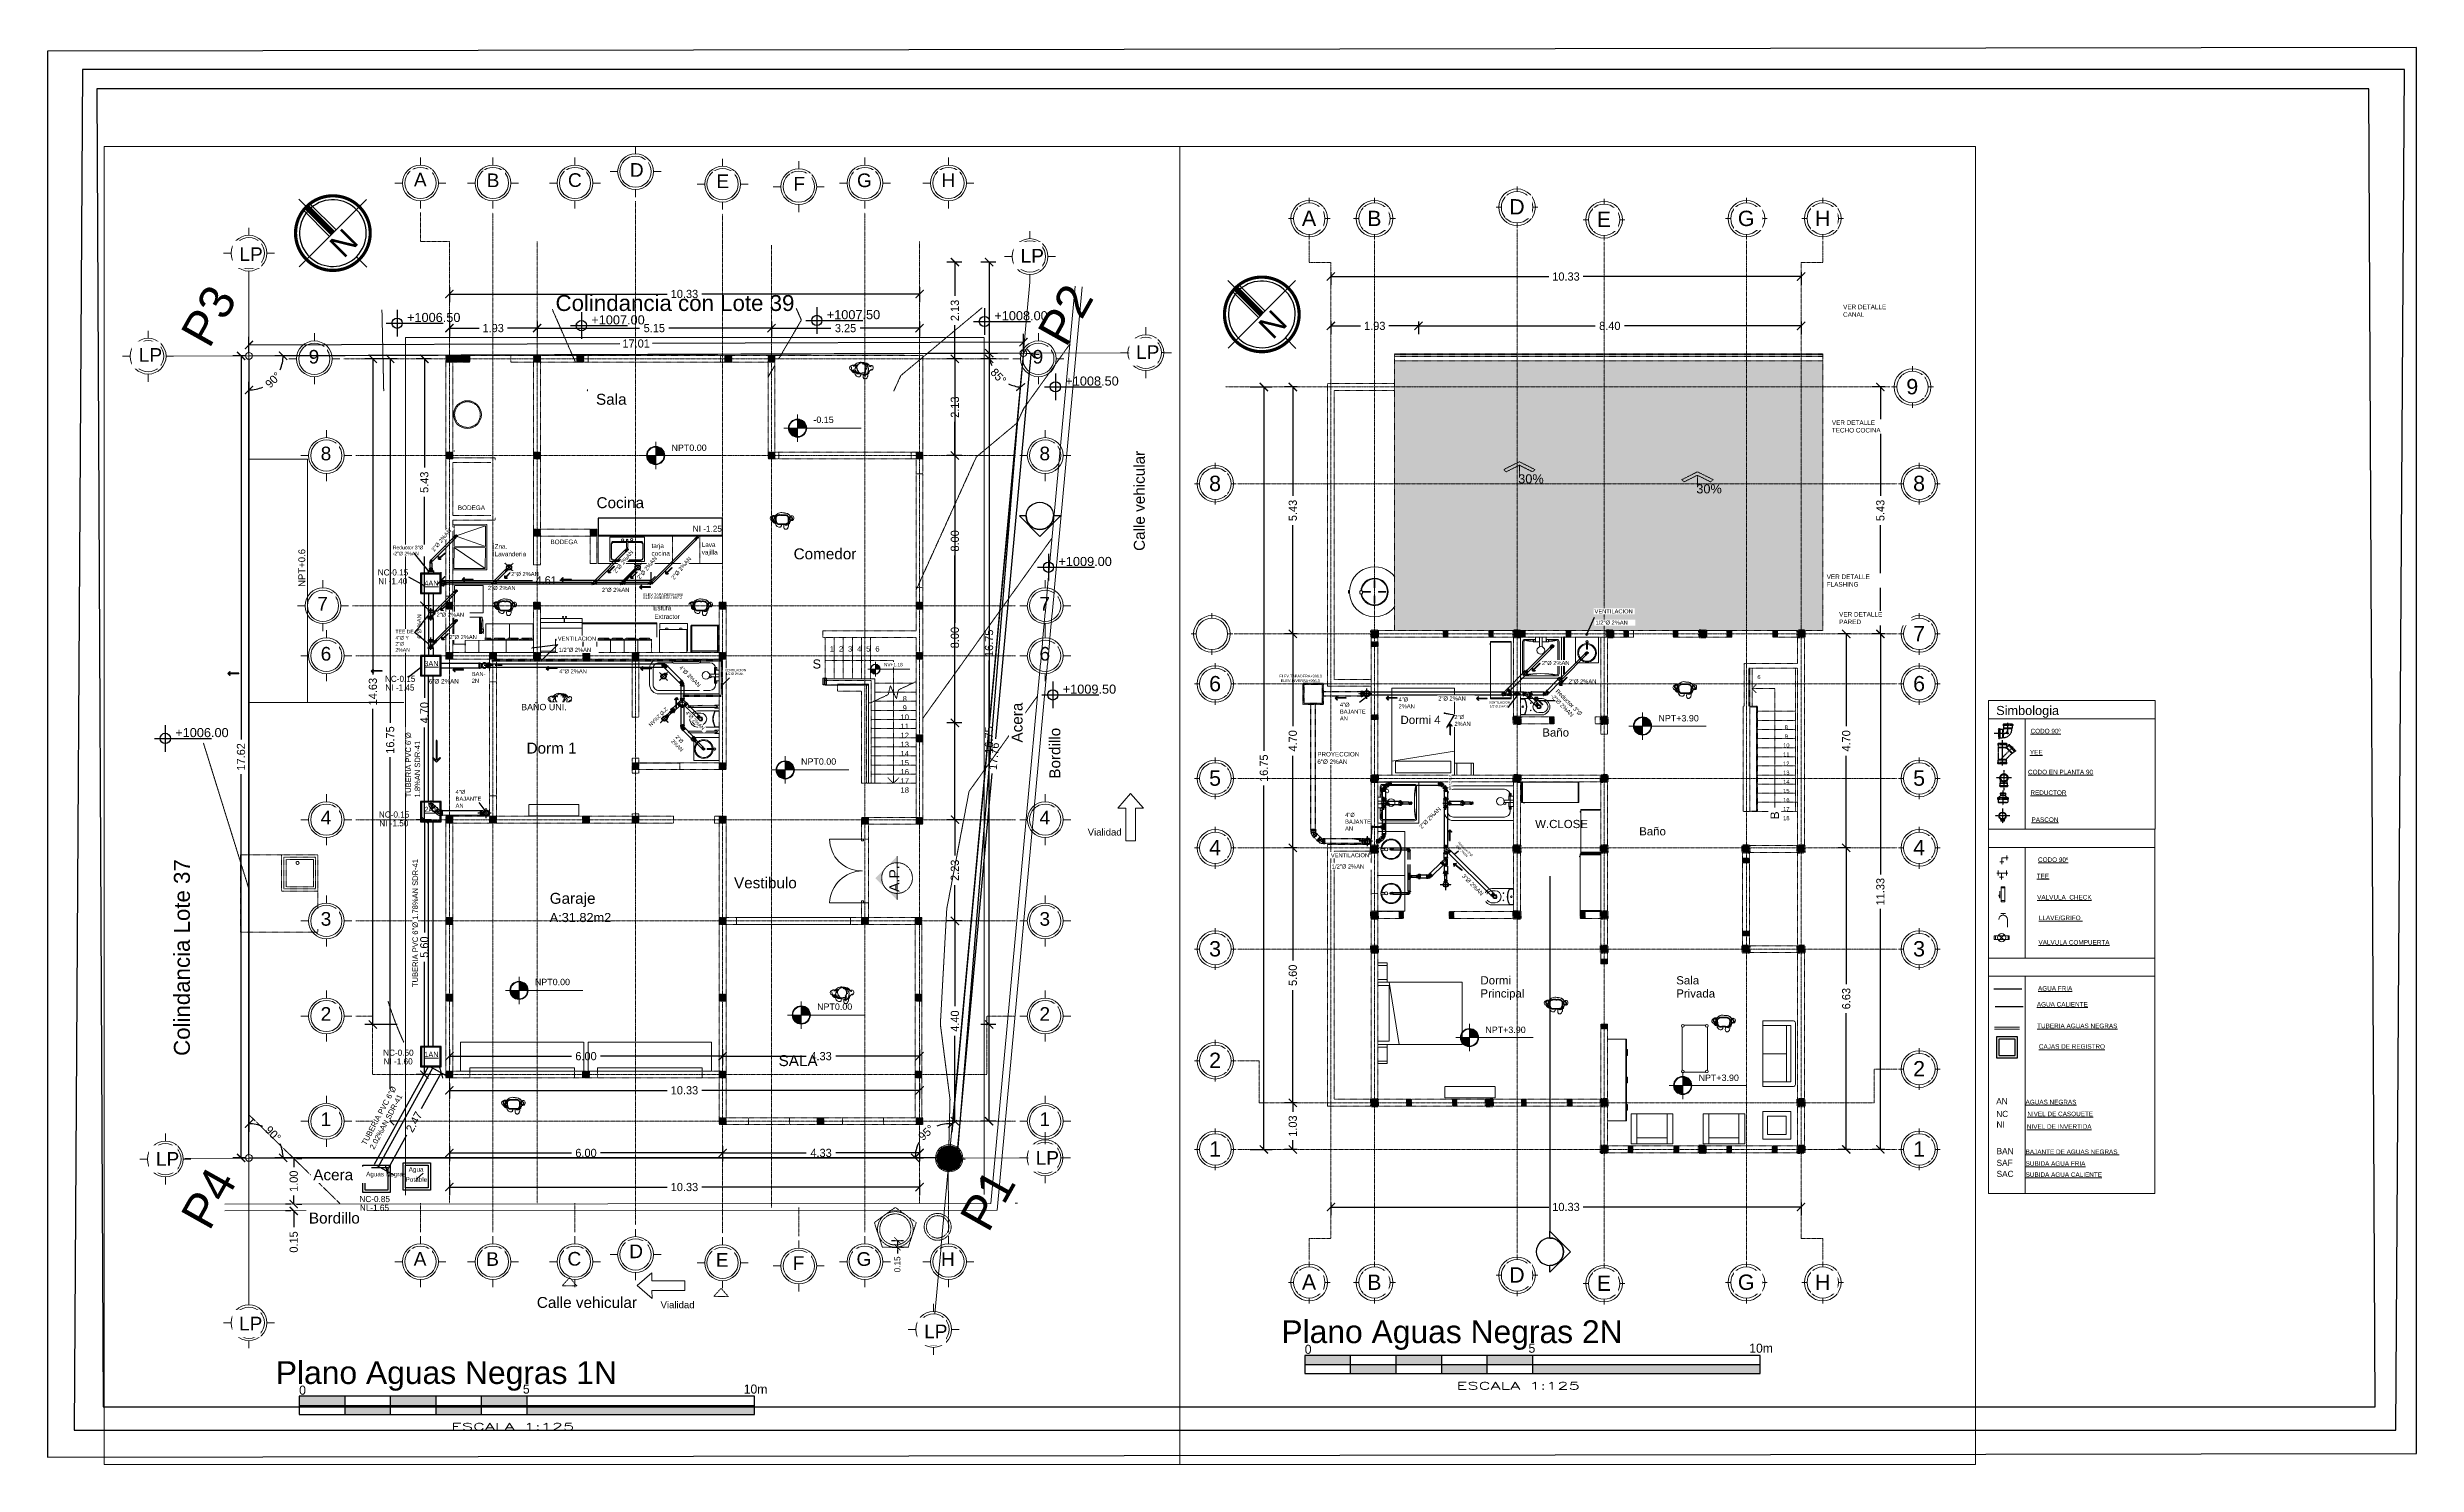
# Paper-space layout 'IH-AN' of a CAD drawing. Header units: millimetres. Extents: x -3 to 414, y 1 to 250.
# The model-space entities are those that its viewports show. They can reach past a viewport. Long polylines and large blocks are cut down to what shows.
import ezdxf
from ezdxf.enums import TextEntityAlignment as Align

# ---------------------------------------------------------------- set-up
doc = ezdxf.new("R2010")
doc.units = ezdxf.units.MM
doc.header["$LTSCALE"] = 0.02
for name, pattern in [('0', [0]), ('ACAD_ISO02W100', [15, 12, -3]), ('ACAD_ISO05W100', [33, 24, -3, 0, -3, 0, -3]), ('ACAD_ISO08W100', [36, 24, -3, 6, -3]), ('ACAD_ISO10W100', [18, 12, -3, 0, -3]), ('CONTINUA', [0]), ('DASHED2', [0.375, 0.25, -0.125]), ('Elevado', [0.003969, 0.002381, -0.001587])]:
    doc.linetypes.add(name, pattern=pattern)
for name, color, linetype, lineweight in [('A-ANNO-DIMS', 251, 'Continuous', 9), ('A-CANCELERIA', 161, 'Continuous', 20), ('A-DOOR', 8, '0', 18), ('A-DOOR-FRAM', 8, 'Continuous', 18), ('A-FLOR-HRAL', 254, 'Continuous', 18), ('A-FLOR-HRAL-MBND', 9, 'Elevado', 18), ('A-GENM', 255, 'Continuous', 5), ('A-GLAZ-CURT', 255, 'Continuous', 18), ('A-Mueble AA', 9, 'Continuous', 9), ('A-Mueble Baño', 9, 'Continuous', 9), ('A-Mueble cocina 1-lavanderia', 9, 'Continuous', 9), ('A-Mueble cocina 2', 255, 'Continuous', 9), ('A-Mueble cocina 2-proyecciones', 255, 'ACAD_ISO02W100', 9), ('A-Mueble cocina 3', 9, 'Continuous', 9), ('A-Mueble cocina 4- Habitaciones', 9, 'Continuous', 9), ('A_DIM-1', 251, 'Continuous', 18), ('G-ANNO-DIMS', 252, 'Continuous', 15), ('G-ANNO-SYMB', 111, 'Continuous', 9), ('G-ANNO-TEXT', 250, 'Continuous', 9), ('G-IMPT', 8, 'Continuous', 9), ('G-Linea Corte', 250, 'ACAD_ISO08W100', 30), ('I-FURN', 9, 'Continuous', 9), ('IH-AGUA CALIENTE', 12, 'DASHED2', 5), ('IH-AGUAS NEGRAS', 150, 'Continuous', 30), ('IH-LLAVES O VALVULAS', 190, 'Continuous', 25), ('IH-textos', 250, 'Continuous', 18), ('IH-TUBERIA', 150, 'ACAD_ISO05W100', 25), ('IH-VIGA CANAL-CANALETA', 250, 'Continuous', 35), ('Mueble Servicio', 255, 'Continuous', 9), ('S-GRID', 253, 'ACAD_ISO10W100', 5), ('S-GRID-IDEN', 253, 'Continuous', 9), ('TT-PROYECCIONES TERRAZAS', 9, 'ACAD_ISO02W100', 5)]:
    doc.layers.add(name, color=color, linetype=linetype, lineweight=lineweight)
for name, color, linetype in [('AC-EXTERIOR', 7, 'Continuous'), ('IH-A.NEGRAS', 22, 'Continuous'), ('PC-NIVELES', 251, 'Continuous')]:
    doc.layers.add(name, color=color, linetype=linetype)
for name, color, linetype, lineweight, transparency in [('CUADROS', 251, 'Continuous', 20, 0.2), ('IH-PLANO BASE', 250, 'DASHED2', 5, 0.55), ('TT-CURVAS DN', 128, 'ACAD_ISO02W100', 9, 0.2)]:
    doc.layers.add(name, color=color, linetype=linetype, lineweight=lineweight, transparency=transparency)
doc.layers.get('Defpoints').freeze()
doc.styles.add('ARIAL', font='arial.ttf')
doc.styles.add('Arial_1', font='arial.ttf', dxfattribs={"height": 0.1875})
doc.styles.add('Arial_2', font='arial.ttf', dxfattribs={"height": 0.089297})
doc.styles.add('Arial_3', font='arial.ttf', dxfattribs={"height": 0.18})
doc.styles.add('Arial_4', font='arial.ttf', dxfattribs={"height": 0.105})
doc.styles.add('Arial_5', font='arial.ttf', dxfattribs={"height": 0.003})
doc.styles.add('Arial_6', font='arial.ttf', dxfattribs={"height": 0.3375})
doc.styles.add('CENTURY', font='GOTHIC.TTF', dxfattribs={"height": 0.12})
doc.styles.add('CENTURY GOTHIC', font='GOTHIC.TTF')
doc.styles.add('COTAS', font='arial.ttf')
doc.styles.add('CUADROS', font='arial.ttf')
doc.styles.add('ROMANS', font='', dxfattribs={"width": 0.8})
doc.styles.add('SIM1', font='SIMPLEX.shx', dxfattribs={"width": 1.1, "height": 0.25})
doc.styles.get("Standard").update_dxf_attribs({"font": 'GOTHIC.TTF'})
doc.styles.get('ROMANS').set_extended_font_data('VNI-Avo')
doc.dimstyles.get("Standard").update_dxf_attribs({"dimtxt": 0.18, "dimasz": 0.18, "dimexe": 0.18, "dimexo": 0.0625, "dimgap": 0.09, "dimtad": 0, "dimzin": 3, "dimdsep": 46, "dimtxsty": 'Standard', "dimblk": 'ARCHTICK', "dimcen": 0.09, "dimadec": 0, "dimazin": 0, "dimtfac": 1, "dimtofl": 0, "dimtmove": 0, "dimatfit": 3, "dimldrblk": 'ARCHTICK', "dimfxl": 1, "dimtolj": 1, "dimtzin": 0, "dimarcsym": 0})
pattern_1 = [(0, (4e-16, 1e-16), (0, 6.985), [5.08, -1.905]), (90, (4e-16, 1e-16), (-6.985, 4e-16), [5.08, -1.905])]

psp = doc.layouts.new('IH-AN')

msp = doc.modelspace()

# ---------------------------------------------------------------- texts
at = {"style": 'CUADROS'}
for s, p in [('Plano Aguas Negras 1N', (301.983, 35.665)), ('Plano Aguas Negras 2N', (327.73, 35.72))]:
    msp.add_text(s, height=0.5, dxfattribs=at).set_placement(p, align=Align.MIDDLE_CENTER)
at = {"style": 'ROMANS'}
for s, p in [('0', (298.75, 35.179)), ('5', (303.664, 35.203)), ('10m', (308.512, 35.203)), ('0', (324.497, 35.234)), ('5', (329.411, 35.258)), ('10m', (334.258, 35.258))]:
    msp.add_text(s, height=0.2, rotation=360, dxfattribs=at).set_placement(p)
at = {"style": 'SIM1', "width": 1.8}
for p in [(303.44, 34.477), (329.186, 34.532)]:
    msp.add_text('ESCALA 1:125', height=0.16, dxfattribs=at).set_placement(p, align=Align.MIDDLE)
for s, p in [('AN', (343.673, 27.978)), ('NC', (343.673, 27.699)), ('NI', (343.678, 27.467)), ('SAF', (343.681, 26.624)), ('BAN', (343.681, 26.882)), ('SAC', (343.681, 26.381))]:
    msp.add_text(s, height=0.1351).set_placement(p)
at = {"insert": (343.671, 36.73), "char_height": 0.2, "attachment_point": 1, "style": 'CUADROS'}
msp.add_mtext_dynamic_manual_height_columns('Simbologia', width=2.66423, gutter_width=12.5, heights=[0], dxfattribs=at)
at = {"layer": 'A-ANNO-DIMS', "insert": (300.221, 40.076), "char_height": 0.1, "width": 0.92387, "attachment_point": 1}
msp.add_mtext('Aguas Negras', dxfattribs=at)
at = {"layer": 'G-ANNO-TEXT', "style": 'CUADROS'}
for s, p in [('Agua ', (301.338, 40.13)), ('Potable', (301.324, 39.907))]:
    msp.add_text(s, height=0.1, dxfattribs=at).set_placement(p, align=Align.MIDDLE_CENTER)
at = {"layer": 'G-ANNO-TEXT', "insert": (336.319, 58.285), "char_height": 0.1, "width": 1.15396, "attachment_point": 1, "style": 'Arial_3', "bg_fill": 3, "box_fill_scale": 1.25, "bg_fill_color": 256, "bg_fill_true_color": 13158600, "bg_fill_transparency": 0}
msp.add_mtext('VER DETALLE\\PCANAL', dxfattribs=at)
at = {"layer": 'G-ANNO-TEXT', "color": 18, "true_color": 0x000000, "style": 'CENTURY GOTHIC'}
for tag, p in [('ELEV.TAPADERA+996.9', (323.939, 50.094)), ('ELEV.INVERSA+996.3', (323.972, 49.992, -1.176))]:
    msp.add_attdef(tag, p, '+0.00', height=0.06, dxfattribs=at)
at = {"layer": 'I-FURN', "ltscale": 0.2, "style": 'CUADROS'}
for s, p in [('P3', (296.762, 58.885)), ('P4', (296.763, 39.499)), ('P1', (313.869, 39.459))]:
    msp.add_text(s, height=0.75, rotation=60.6789, dxfattribs=at).set_placement(p, align=Align.MIDDLE_CENTER)
at = {"layer": 'I-FURN', "style": 'CUADROS'}
for s, height, p in [('Colindancia con Lote 39', 0.35, (304.38, 58.989)), ('Vialidad', 0.15, (316.066, 47.465)), ('Vialidad', 0.15, (306.687, 37.08))]:
    msp.add_text(s, height=height, dxfattribs=at).set_placement(p)
msp.add_text('Colindancia Lote 37', height=0.35, rotation=90, dxfattribs=at).set_placement((296.35, 42.623))
at = {"layer": 'IH-AGUA CALIENTE'}
for s, p in [('NC-0.15 ', (300.476, 53.178)), ('NI -1.40', (300.486, 52.987)), ('NC-0.15 ', (300.634, 50.84)), ('NI -1.45', (300.643, 50.649)), ('NC-0.15 ', (300.5, 47.859)), ('NI -1.50', (300.509, 47.667)), ('NC-0.50 ', (300.594, 42.627)), ('NI -1.60', (300.603, 42.435))]:
    msp.add_text(s, height=0.1345, dxfattribs=at).set_placement(p)
at = {"layer": 'IH-PLANO BASE', "style": 'CUADROS'}
for p in [(329.185, 54.358, -0.003), (333.096, 54.138, -0.003)]:
    msp.add_text('30%%%', height=0.2, dxfattribs=at).set_placement(p)
msp.add_text('A.P.', height=0.2226, rotation=90, dxfattribs=at).set_placement((311.819, 46.518, -0.003), align=Align.MIDDLE_CENTER)
at = {"layer": 'IH-PLANO BASE', "attachment_point": 1, "style": 'Arial_3', "bg_fill": 3, "box_fill_scale": 1.25, "bg_fill_color": 256, "bg_fill_true_color": 13158600, "bg_fill_transparency": 0}
for s, insert, char_height, width in [('Sala', (305.269, 57.169), 0.24, 0.8097), ('Comedor', (309.608, 53.773), 0.24, 1.67553), ('Dorm 1', (303.743, 49.505), 0.24, 1.33882), ('Baño', (331.841, 46.805), 0.18, 0.70949), ('Garaje', (304.252, 46.205), 0.24, 1.21856), ('Dormi ', (328.355, 43.531), 0.18, 0.9019), ('Sala ', (332.655, 43.531), 0.18, 0.69146), ('SALA', (309.278, 42.639), 0.24, 1.04219)]:
    msp.add_mtext(s, dxfattribs=dict(at, insert=insert, char_height=char_height, width=width))
at = {"layer": 'IH-PLANO BASE', "insert": (317.08, 53.718), "char_height": 0.24, "width": 2.27784, "attachment_point": 1, "rotation": 90, "style": 'Arial_3', "bg_fill": 3, "box_fill_scale": 1.25, "bg_fill_color": 256, "bg_fill_true_color": 13158600, "bg_fill_transparency": 0}
msp.add_mtext('Calle vehicular', dxfattribs=at)
at = {"layer": 'IH-PLANO BASE', "attachment_point": 1, "line_spacing_factor": 0.941778}
for s, insert, char_height, width, style in [('2', (310.603, 51.624), 0.119, 0.10989, 'Arial_2'), ('3', (310.803, 51.624), 0.119, 0.10989, 'Arial_2'), ('4', (311.003, 51.624), 0.119, 0.10989, 'Arial_2'), ('5', (311.203, 51.624), 0.119, 0.10989, 'Arial_2'), ('6', (311.403, 51.624), 0.119, 0.10989, 'Arial_2'), ('8', (312.003, 50.524), 0.119, 0.10989, 'Arial_2'), ('10', (311.957, 50.124), 0.1191, 0.21978, 'Arial_2'), ('9', (312.003, 50.324), 0.119, 0.10989, 'Arial_2'), ('6', (334.437, 50.147), 0.0893, 0.08242, 'ARIAL'), ('11', (311.957, 49.924), 0.1191, 0.21978, 'Arial_2'), ('12', (311.957, 49.724), 0.1191, 0.21978, 'Arial_2'), ('13', (311.957, 49.524), 0.1191, 0.21978, 'Arial_2'), ('14', (311.957, 49.324), 0.1191, 0.21978, 'Arial_2'), ('15', (311.957, 49.124), 0.1191, 0.21978, 'Arial_2'), ('16', (311.957, 48.924), 0.1191, 0.21978, 'Arial_2'), ('8', (335.037, 49.047), 0.0893, 0.08242, 'ARIAL'), ('17', (311.957, 48.724), 0.1191, 0.21978, 'Arial_2'), ('18', (311.957, 48.524), 0.1191, 0.21978, 'Arial_2'), ('10', (335.003, 48.647), 0.0893, 0.16483, 'ARIAL'), ('11', (335.003, 48.447), 0.0893, 0.16483, 'ARIAL'), ('9', (335.037, 48.847), 0.0893, 0.08242, 'ARIAL'), ('12', (335.003, 48.247), 0.0893, 0.16483, 'ARIAL'), ('13', (335.003, 48.047), 0.0893, 0.16483, 'ARIAL'), ('14', (335.003, 47.847), 0.0893, 0.16483, 'ARIAL'), ('15', (335.003, 47.647), 0.0893, 0.16483, 'ARIAL'), ('16', (335.003, 47.447), 0.0893, 0.16483, 'ARIAL'), ('17', (335.003, 47.247), 0.0893, 0.16483, 'ARIAL'), ('18', (335.003, 47.047), 0.0893, 0.16483, 'ARIAL')]:
    msp.add_mtext(s, dxfattribs=dict(at, insert=insert, char_height=char_height, width=width, style=style))
at = {"layer": 'IH-textos', "style": 'COTAS'}
for s, height, p in [('%%U4AN', 0.115, (301.499, 52.951)), ('%%U2AN', 0.115, (301.499, 47.98)), ('%%U1AN', 0.115, (301.499, 42.598)), ('%%UCODO 90º', 0.1, (344.426, 36.128)), ('%%UYEE', 0.1, (344.412, 35.664)), ('%%UCODO EN PLANTA 90', 0.1, (344.37, 35.228)), ('%%UREDUCTOR', 0.1, (344.423, 34.774)), ('%%UPASCON', 0.1, (344.448, 34.181)), ('%%UCODO 90º', 0.1, (344.59, 33.302)), ('%%UTEE', 0.1, (344.561, 32.942)), ('%%UVALVULA  CHECK', 0.1, (344.571, 32.477)), ('%%ULLAVE/GRIFO ', 0.1, (344.609, 32.024)), ('%%UVALVULA COMPUERTA', 0.1, (344.6, 31.486)), ('%%UAGUA CALIENTE', 0.1, (344.565, 30.123)), ('%%UAGUA FRIA', 0.1, (344.59, 30.475)), ('%%UTUBERIA AGUAS NEGRAS', 0.1, (344.571, 29.65)), ('%%UCAJAS DE REGISTRO', 0.1, (344.609, 29.198)), ('%%UAGUAS NEGRAS', 0.1, (344.316, 27.977)), ('%%UNIVEL DE CASQUETE', 0.1, (344.355, 27.717)), ('%%UNIVEL DE INVERTIDA', 0.1, (344.345, 27.439)), ('%%UBAJANTE DE AGUAS NEGRAS ', 0.1, (344.318, 26.884)), ('%%USUBIDA AGUA FRIA', 0.1, (344.318, 26.626)), ('%%USUBIDA AGUA CALIENTE', 0.1, (344.318, 26.383))]:
    msp.add_text(s, height=height, dxfattribs=at).set_placement(p)
at = {"layer": 'TT-PROYECCIONES TERRAZAS', "lineweight": 20, "style": 'CUADROS'}
msp.add_text('NPT+0.6', height=0.15, rotation=90, dxfattribs=at).set_placement((298.883, 52.927))

# ---------------------------------------------------------------- blocks, each defined once
blk = doc.blocks.new('Agarradero - Batiente - Retrete para discapacitados 2D-147508-Nivel 1')
at = {"layer": 'A-Mueble Baño'}
for p, q in [((-0.874, 0.647), (-0.874, 0.132)), ((-0.838, 0.132), (-0.838, 0.647)), ((-0.873, 0.146), (-0.891, 0.146)), ((-0.891, 0.112), (-0.891, 0.146)), ((-0.891, 0.05), (-0.891, 0.112)), ((-0.821, 0.146), (-0.838, 0.146)), ((-0.821, 0.146), (-0.821, 0.112)), ((-0.821, 0.112), (-0.821, 0.05))]:
    blk.add_line(p, q, dxfattribs=at)
at = {"layer": 'A-Mueble Baño', "flags": 128}
for points in [[(-0.874, 0.712), (-0.874, 0.713), (-0.874, 0.713), (-0.874, 0.714), (-0.874, 0.715), (-0.873, 0.716), (-0.873, 0.716), (-0.873, 0.717), (-0.873, 0.718), (-0.873, 0.718), (-0.872, 0.719), (-0.872, 0.72), (-0.872, 0.72), (-0.871, 0.721), (-0.871, 0.722), (-0.871, 0.722), (-0.87, 0.723), (-0.87, 0.723), (-0.869, 0.724), (-0.869, 0.724), (-0.868, 0.725), (-0.868, 0.725), (-0.867, 0.726), (-0.867, 0.726), (-0.866, 0.727), (-0.866, 0.727), (-0.865, 0.728), (-0.864, 0.728), (-0.864, 0.728), (-0.863, 0.728), (-0.862, 0.729), (-0.862, 0.729), (-0.861, 0.729), (-0.86, 0.729), (-0.86, 0.73), (-0.859, 0.73), (-0.858, 0.73), (-0.857, 0.73), (-0.857, 0.73), (-0.856, 0.73), (-0.855, 0.73), (-0.855, 0.73), (-0.854, 0.73), (-0.853, 0.73), (-0.852, 0.73), (-0.852, 0.73), (-0.851, 0.729), (-0.85, 0.729), (-0.85, 0.729), (-0.849, 0.729), (-0.848, 0.728), (-0.848, 0.728), (-0.847, 0.728), (-0.846, 0.727), (-0.846, 0.727), (-0.845, 0.727), (-0.845, 0.726), (-0.844, 0.726), (-0.844, 0.725), (-0.843, 0.725), (-0.843, 0.724), (-0.842, 0.724), (-0.842, 0.723), (-0.841, 0.722), (-0.841, 0.722), (-0.84, 0.721), (-0.84, 0.721), (-0.84, 0.72), (-0.839, 0.719), (-0.839, 0.719), (-0.839, 0.718), (-0.839, 0.717), (-0.838, 0.717), (-0.838, 0.716), (-0.838, 0.715), (-0.838, 0.715), (-0.838, 0.714), (-0.838, 0.713), (-0.838, 0.712), (-0.838, 0.712)], [(-0.874, 0.647), (-0.874, 0.65), (-0.874, 0.652), (-0.874, 0.655), (-0.874, 0.657), (-0.874, 0.66), (-0.874, 0.662), (-0.874, 0.665), (-0.874, 0.667), (-0.874, 0.67), (-0.874, 0.672), (-0.874, 0.675), (-0.874, 0.677), (-0.874, 0.679), (-0.874, 0.682), (-0.874, 0.684), (-0.874, 0.686), (-0.874, 0.688), (-0.874, 0.69), (-0.874, 0.692), (-0.874, 0.694), (-0.874, 0.695), (-0.874, 0.697), (-0.874, 0.699), (-0.874, 0.7), (-0.874, 0.702), (-0.874, 0.703), (-0.874, 0.704), (-0.874, 0.706), (-0.874, 0.707), (-0.874, 0.708), (-0.874, 0.708), (-0.874, 0.709), (-0.874, 0.71), (-0.874, 0.711), (-0.874, 0.711), (-0.874, 0.711), (-0.874, 0.712), (-0.874, 0.712), (-0.874, 0.712), (-0.874, 0.712)], [(-0.874, 0.712), (-0.874, 0.712), (-0.874, 0.712), (-0.874, 0.712), (-0.874, 0.711), (-0.874, 0.711), (-0.874, 0.71), (-0.874, 0.709), (-0.874, 0.709), (-0.874, 0.708), (-0.874, 0.707), (-0.874, 0.706), (-0.874, 0.705), (-0.874, 0.703), (-0.874, 0.702), (-0.874, 0.701), (-0.874, 0.699), (-0.874, 0.698), (-0.874, 0.696), (-0.874, 0.694), (-0.874, 0.692), (-0.874, 0.69), (-0.874, 0.688), (-0.874, 0.686), (-0.874, 0.684), (-0.874, 0.682), (-0.874, 0.68), (-0.874, 0.678), (-0.874, 0.675), (-0.874, 0.673), (-0.874, 0.671), (-0.874, 0.668), (-0.874, 0.666), (-0.874, 0.663), (-0.874, 0.661), (-0.874, 0.658), (-0.874, 0.655), (-0.874, 0.653), (-0.874, 0.65), (-0.874, 0.648), (-0.874, 0.647)], [(-0.838, 0.647), (-0.838, 0.65), (-0.838, 0.652), (-0.838, 0.655), (-0.838, 0.657), (-0.838, 0.66), (-0.838, 0.662), (-0.838, 0.665), (-0.838, 0.667), (-0.838, 0.67), (-0.838, 0.672), (-0.838, 0.675), (-0.838, 0.677), (-0.838, 0.679), (-0.838, 0.682), (-0.838, 0.684), (-0.838, 0.686), (-0.838, 0.688), (-0.838, 0.69), (-0.838, 0.692), (-0.838, 0.694), (-0.838, 0.695), (-0.838, 0.697), (-0.838, 0.699), (-0.838, 0.7), (-0.838, 0.702), (-0.838, 0.703), (-0.838, 0.704), (-0.838, 0.706), (-0.838, 0.707), (-0.838, 0.708), (-0.838, 0.708), (-0.838, 0.709), (-0.838, 0.71), (-0.838, 0.711), (-0.838, 0.711), (-0.838, 0.711), (-0.838, 0.712), (-0.838, 0.712), (-0.838, 0.712), (-0.838, 0.712)], [(-0.838, 0.712), (-0.838, 0.712), (-0.838, 0.712), (-0.838, 0.712), (-0.838, 0.711), (-0.838, 0.711), (-0.838, 0.71), (-0.838, 0.709), (-0.838, 0.709), (-0.838, 0.708), (-0.838, 0.707), (-0.838, 0.706), (-0.838, 0.705), (-0.838, 0.703), (-0.838, 0.702), (-0.838, 0.701), (-0.838, 0.699), (-0.838, 0.698), (-0.838, 0.696), (-0.838, 0.694), (-0.838, 0.692), (-0.838, 0.69), (-0.838, 0.688), (-0.838, 0.686), (-0.838, 0.684), (-0.838, 0.682), (-0.838, 0.68), (-0.838, 0.678), (-0.838, 0.675), (-0.838, 0.673), (-0.838, 0.671), (-0.838, 0.668), (-0.838, 0.666), (-0.838, 0.663), (-0.838, 0.661), (-0.838, 0.658), (-0.838, 0.655), (-0.838, 0.653), (-0.838, 0.65), (-0.838, 0.648), (-0.838, 0.647)], [(-0.87, 0.112), (-0.868, 0.105), (-0.866, 0.099), (-0.864, 0.094), (-0.862, 0.09), (-0.859, 0.087), (-0.857, 0.086), (-0.855, 0.086), (-0.852, 0.087), (-0.85, 0.09), (-0.848, 0.094), (-0.846, 0.099), (-0.844, 0.105), (-0.842, 0.112)]]:
    blk.add_lwpolyline(points, dxfattribs=at)
at = {"layer": 'A-Mueble Baño'}
for points in [[(-0.874, 0.132), (-0.874, 0.131), (-0.873, 0.128), (-0.872, 0.123), (-0.871, 0.117), (-0.87, 0.114), (-0.87, 0.112)], [(-0.842, 0.112), (-0.842, 0.114), (-0.841, 0.117), (-0.839, 0.123), (-0.838, 0.128), (-0.838, 0.131), (-0.838, 0.132)]]:
    blk.add_open_spline(points, degree=3, dxfattribs=at)
blk = doc.blocks.new('Lavabo moderno - Estante _2_ - Lavabo moderno - Estante _2_-147512-Nivel 1')
at = {"layer": 'A-Mueble Baño'}
for p, q in [((0.275, 0), (-0.225, 0)), ((-0.225, 0), (-0.225, -0.56)), ((0.275, -0.56), (0.275, 0)), ((0.013, -0.112), (0.013, -0.263)), ((0.037, -0.263), (0.013, -0.263)), ((0.022, -0.116), (0.022, -0.179)), ((0.028, -0.179), (0.022, -0.179)), ((0.028, -0.179), (0.028, -0.116)), ((0.037, -0.263), (0.037, -0.112)), ((-0.225, -0.56), (0.275, -0.56))]:
    blk.add_line(p, q, dxfattribs=at)
blk.add_circle((0.025, -0.34), 0.0137, dxfattribs=at)
for centre, radius, start, end in [((0.025, -0.34), 0.205, 93.5137, 86.7305), ((0.025, -0.34), 0.185, 93.8341, 86.2159), ((0.025, -0.097), 0.025, 360, 180), ((0.025, -0.097), 0.025, 180, 239.8364), ((0.025, -0.34), 0.022, 360, 180), ((0.025, -0.34), 0.022, 180, 360), ((0.025, -0.097), 0.02, 360, 180), ((0.025, -0.097), 0.02, 180, 360), ((0.025, -0.34), 0.0137, 0, 180), ((0.025, -0.34), 0.0137, 180, 0), ((0.025, -0.097), 0.025, 300.1636, 360)]:
    blk.add_arc(centre, radius, start, end, dxfattribs=at)
blk = doc.blocks.new('Asiento de WC_2 con cisterna - Basado en muro - 640 x 360 mm-202229-Nivel 1')
at = {"layer": 'A-Mueble Baño'}
for p, q in [((-0.055, 0.075), (-0.055, 0.555)), ((-0.055, 0.555), (-0.055, 0.17)), ((-0.005, 0.48), (-0.005, 0.57)), ((0.255, 0.57), (0.255, 0.48)), ((0.305, 0.555), (0.305, 0.075)), ((0.305, 0.17), (0.305, 0.555)), ((-0.055, 0.17), (-0.055, 0.075)), ((-0.045, 0.075), (-0.045, 0.165)), ((0.085, 0.5), (0.085, 0.45)), ((0.085, 0.45), (0.165, 0.45)), ((0.165, 0.45), (0.165, 0.5)), ((0.295, 0.165), (0.295, 0.075)), ((0.305, 0.075), (0.305, 0.17))]:
    blk.add_line(p, q, dxfattribs=at)
for centre, radius, start, end in [((0.125, 0.539), 0.181, 4.9791, 175.0209), ((0.125, 0.539), 0.181, 4.9791, 175.0209), ((0.125, 0.548), 0.132, 9.5273, 170.4727), ((0.125, 0.488), 0.0417, 16.2602, 163.7398), ((0.125, -0.168), 0.382, 61.9275, 118.0725), ((0.125, -0.178), 0.382, 63.6122, 116.3878), ((0.125, 0.48), 0.13, 180, 360)]:
    blk.add_arc(centre, radius, start, end, dxfattribs=at)
blk = doc.blocks.new('Bañera-2D - Longitud 1525 mm-147516-Nivel 1')
at = {"layer": 'A-Mueble Baño'}
for p, q in [((1.322, 0.762), (0, 0.762)), ((0, 0.762), (0, 0.025)), ((0.076, 0.203), (0.076, 0.559)), ((0.203, 0.686), (1.322, 0.686)), ((1.449, 0.559), (1.449, 0.203)), ((1.525, 0.203), (1.525, 0.559)), ((0.428, 0.076), (0.203, 0.076)), ((1.322, 0.076), (1.017, 0.076))]:
    blk.add_line(p, q, dxfattribs=at)
for centre, radius, start, end in [((0.203, 0.559), 0.127, 90, 180), ((1.322, 0.559), 0.203, 360, 90), ((1.322, 0.559), 0.127, 360, 90), ((0.203, 0.203), 0.127, 180, 270), ((0.194, 0.381), 0.0254, 360, 180), ((0.194, 0.381), 0.0254, 180, 0), ((1.322, 0.203), 0.127, 270, 0), ((1.322, 0.203), 0.203, 298.3044, 360)]:
    blk.add_arc(centre, radius, start, end, dxfattribs=at)
blk = doc.blocks.new('Asidero - Horizontal - Retrete para discapacitados 2D-202228-Nivel 1')
at = {"layer": 'A-Mueble Baño'}
for p, q in [((-1.191, 0), (-1.191, -0.01)), ((-1.121, -0.01), (-1.121, 0)), ((-0.591, 0), (-0.591, -0.01)), ((-0.521, -0.01), (-0.521, 0)), ((-1.156, -0.01), (-1.191, -0.01)), ((-1.174, -0.01), (-1.174, -0.03)), ((-1.121, -0.01), (-1.156, -0.01)), ((-1.138, -0.03), (-1.138, -0.01)), ((-0.596, -0.052), (-1.116, -0.052)), ((-1.116, -0.088), (-0.596, -0.088)), ((-0.556, -0.01), (-0.591, -0.01)), ((-0.574, -0.01), (-0.574, -0.03)), ((-0.521, -0.01), (-0.556, -0.01)), ((-0.538, -0.03), (-0.538, -0.01))]:
    blk.add_line(p, q, dxfattribs=at)
at = {"layer": 'A-Mueble Baño', "flags": 128}
for points in [[(-1.174, -0.03), (-1.174, -0.032), (-1.174, -0.035), (-1.173, -0.037), (-1.173, -0.039), (-1.173, -0.042), (-1.172, -0.044), (-1.172, -0.046), (-1.171, -0.048), (-1.17, -0.05), (-1.169, -0.053), (-1.168, -0.055), (-1.167, -0.057), (-1.166, -0.059), (-1.165, -0.061), (-1.164, -0.063), (-1.162, -0.065), (-1.161, -0.066), (-1.159, -0.068), (-1.158, -0.07), (-1.156, -0.072), (-1.155, -0.073), (-1.153, -0.075), (-1.151, -0.076), (-1.149, -0.078), (-1.147, -0.079), (-1.145, -0.08), (-1.143, -0.081), (-1.141, -0.082), (-1.139, -0.083), (-1.137, -0.084), (-1.135, -0.085), (-1.132, -0.086), (-1.13, -0.086), (-1.128, -0.087), (-1.126, -0.087), (-1.123, -0.088), (-1.121, -0.088), (-1.119, -0.088), (-1.116, -0.088), (-1.116, -0.088)], [(-1.116, -0.052), (-1.117, -0.052), (-1.118, -0.052), (-1.118, -0.052), (-1.119, -0.052), (-1.12, -0.052), (-1.121, -0.051), (-1.122, -0.051), (-1.123, -0.051), (-1.124, -0.051), (-1.124, -0.05), (-1.125, -0.05), (-1.126, -0.05), (-1.127, -0.049), (-1.127, -0.049), (-1.128, -0.048), (-1.129, -0.048), (-1.13, -0.047), (-1.13, -0.047), (-1.131, -0.046), (-1.132, -0.045), (-1.132, -0.045), (-1.133, -0.044), (-1.133, -0.043), (-1.134, -0.043), (-1.134, -0.042), (-1.135, -0.041), (-1.135, -0.04), (-1.136, -0.04), (-1.136, -0.039), (-1.136, -0.038), (-1.137, -0.037), (-1.137, -0.036), (-1.137, -0.035), (-1.137, -0.035), (-1.137, -0.034), (-1.138, -0.033), (-1.138, -0.032), (-1.138, -0.031), (-1.138, -0.03), (-1.138, -0.03)], [(-0.574, -0.03), (-0.574, -0.031), (-0.574, -0.032), (-0.574, -0.033), (-0.574, -0.034), (-0.574, -0.034), (-0.574, -0.035), (-0.575, -0.036), (-0.575, -0.037), (-0.575, -0.038), (-0.576, -0.039), (-0.576, -0.039), (-0.576, -0.04), (-0.577, -0.041), (-0.577, -0.042), (-0.578, -0.042), (-0.578, -0.043), (-0.579, -0.044), (-0.579, -0.045), (-0.58, -0.045), (-0.58, -0.046), (-0.581, -0.046), (-0.582, -0.047), (-0.582, -0.048), (-0.583, -0.048), (-0.584, -0.049), (-0.585, -0.049), (-0.585, -0.049), (-0.586, -0.05), (-0.587, -0.05), (-0.588, -0.051), (-0.589, -0.051), (-0.589, -0.051), (-0.59, -0.051), (-0.591, -0.052), (-0.592, -0.052), (-0.593, -0.052), (-0.594, -0.052), (-0.595, -0.052), (-0.596, -0.052), (-0.596, -0.052)], [(-0.596, -0.088), (-0.593, -0.088), (-0.591, -0.088), (-0.589, -0.088), (-0.587, -0.087), (-0.584, -0.087), (-0.582, -0.086), (-0.58, -0.086), (-0.578, -0.085), (-0.575, -0.084), (-0.573, -0.083), (-0.571, -0.082), (-0.569, -0.081), (-0.567, -0.08), (-0.565, -0.079), (-0.563, -0.078), (-0.561, -0.077), (-0.559, -0.075), (-0.558, -0.074), (-0.556, -0.072), (-0.554, -0.07), (-0.553, -0.069), (-0.551, -0.067), (-0.55, -0.065), (-0.548, -0.063), (-0.547, -0.061), (-0.546, -0.059), (-0.545, -0.057), (-0.544, -0.055), (-0.543, -0.053), (-0.542, -0.051), (-0.541, -0.049), (-0.54, -0.047), (-0.54, -0.044), (-0.539, -0.042), (-0.539, -0.04), (-0.538, -0.038), (-0.538, -0.035), (-0.538, -0.033), (-0.538, -0.031), (-0.538, -0.03)]]:
    blk.add_lwpolyline(points, dxfattribs=at)
blk = doc.blocks.new('TOSHIBA_WashingMachine_TW-BH - White_TW-BH95M4T_8_5kg-147520-Nivel 1')
at = {"layer": 'Mueble Servicio'}
for p, q in [((-0.2975, -0.011125), (-0.2975, -0.64)), ((0.2975, -0.64), (0.2975, -0.011125)), ((-0.2975, -0.64), (0.2975, -0.64))]:
    blk.add_line(p, q, dxfattribs=at)
blk = doc.blocks.new('TOSHIBA_WashingMachine_TW-BH - White_TW-BH95M4T_8_5kg-V1-Nivel 1')
at = {"layer": 'A-Mueble cocina 1-lavanderia'}
for p, q in [((-0.298, -0.258), (-0.298, 0)), ((0.297, 0), (-0.298, 0)), ((0.297, 0), (0.297, -0.58)), ((-0.105, -0.562), (-0.189, -0.562)), ((-0.189, -0.58), (0.297, -0.58)), ((-0.127, -0.636), (-0.166, -0.636)), ((-0.166, -0.636), (-0.127, -0.636)), ((-0.105, -0.604), (-0.105, -0.562)), ((-0.105, -0.606), (-0.105, -0.604)), ((-0.104, -0.562), (-0.104, -0.604)), ((0.297, -0.562), (-0.104, -0.562)), ((-0.104, -0.604), (-0.104, -0.606)), ((-0.038, -0.624), (-0.04, -0.638)), ((0.04, -0.638), (0.038, -0.624)), ((0.117, -0.636), (0.117, -0.636)), ((0.184, -0.632), (0.23, -0.632)), ((0.23, -0.632), (0.23, -0.627)), ((0.297, -0.586), (0.297, -0.562)), ((0.297, -0.588), (0.297, -0.586))]:
    blk.add_line(p, q, dxfattribs=at)
at = {"layer": 'A-Mueble cocina 1-lavanderia', "flags": 128}
for points in [[(-0.166, -0.636), (-0.163, -0.636), (-0.156, -0.636), (-0.149, -0.636), (-0.142, -0.636), (-0.134, -0.636), (-0.127, -0.636)], [(-0.105, -0.638), (-0.105, -0.622), (-0.105, -0.606)], [(-0.104, -0.606), (-0.104, -0.622), (-0.104, -0.638)], [(-0.04, -0.638), (-0.04, -0.638), (-0.04, -0.639), (-0.04, -0.639), (-0.04, -0.64), (-0.039, -0.64), (-0.039, -0.641), (-0.039, -0.641), (-0.038, -0.642), (-0.038, -0.642), (-0.037, -0.642), (-0.036, -0.643), (-0.036, -0.643), (-0.035, -0.644), (-0.034, -0.644), (-0.033, -0.645), (-0.033, -0.645), (-0.032, -0.645), (-0.031, -0.646), (-0.03, -0.646), (-0.028, -0.646), (-0.027, -0.647), (-0.026, -0.647), (-0.025, -0.647), (-0.024, -0.648), (-0.022, -0.648), (-0.021, -0.648), (-0.02, -0.648), (-0.018, -0.648), (-0.017, -0.649), (-0.015, -0.649), (-0.014, -0.649), (-0.012, -0.649), (-0.011, -0.649), (-0.009, -0.649), (-0.008, -0.65), (-0.006, -0.65), (-0.005, -0.65), (-0.003, -0.65), (-0.002, -0.65), (0, -0.65), (0, -0.65)], [(0.04, -0.638), (0.04, -0.638), (0.04, -0.639), (0.04, -0.639), (0.04, -0.64), (0.039, -0.64), (0.039, -0.641), (0.039, -0.641), (0.038, -0.642), (0.038, -0.642), (0.037, -0.642), (0.036, -0.643), (0.036, -0.643), (0.035, -0.644), (0.034, -0.644), (0.033, -0.645), (0.033, -0.645), (0.032, -0.645), (0.031, -0.646), (0.03, -0.646), (0.028, -0.646), (0.027, -0.647), (0.026, -0.647), (0.025, -0.647), (0.024, -0.648), (0.022, -0.648), (0.021, -0.648), (0.02, -0.648), (0.018, -0.648), (0.017, -0.649), (0.015, -0.649), (0.014, -0.649), (0.012, -0.649), (0.011, -0.649), (0.009, -0.649), (0.008, -0.65), (0.006, -0.65), (0.005, -0.65), (0.003, -0.65), (0.002, -0.65), (0, -0.65), (0, -0.65)], [(0.116, -0.636), (0.124, -0.636), (0.132, -0.636), (0.14, -0.636), (0.147, -0.636), (0.154, -0.636), (0.161, -0.636), (0.168, -0.636), (0.174, -0.636), (0.18, -0.636), (0.186, -0.636), (0.192, -0.636), (0.197, -0.636), (0.202, -0.636), (0.207, -0.636), (0.211, -0.636), (0.215, -0.636), (0.218, -0.636), (0.221, -0.636), (0.224, -0.636), (0.227, -0.636), (0.229, -0.636), (0.231, -0.636), (0.232, -0.636), (0.233, -0.636), (0.234, -0.636), (0.234, -0.636), (0.234, -0.636)], [(0.234, -0.636), (0.234, -0.636), (0.233, -0.636), (0.232, -0.636), (0.231, -0.636), (0.229, -0.636), (0.227, -0.636), (0.225, -0.636), (0.222, -0.636), (0.219, -0.636), (0.216, -0.636), (0.212, -0.636), (0.208, -0.636), (0.203, -0.636)], [(0.23, -0.632), (0.23, -0.632), (0.231, -0.632), (0.231, -0.632), (0.231, -0.632), (0.231, -0.633), (0.232, -0.633), (0.232, -0.633), (0.232, -0.633), (0.233, -0.633), (0.233, -0.633), (0.233, -0.634), (0.233, -0.634), (0.234, -0.634), (0.234, -0.634), (0.234, -0.635), (0.234, -0.635), (0.234, -0.635), (0.235, -0.635), (0.235, -0.635)], [(0.235, -0.635), (0.235, -0.635), (0.235, -0.635), (0.235, -0.635), (0.235, -0.635), (0.235, -0.635), (0.235, -0.635), (0.235, -0.635), (0.235, -0.635), (0.235, -0.636), (0.235, -0.636), (0.235, -0.636), (0.235, -0.636), (0.235, -0.636), (0.235, -0.636), (0.235, -0.636), (0.235, -0.636), (0.235, -0.636), (0.235, -0.636), (0.235, -0.636), (0.235, -0.636), (0.235, -0.636), (0.235, -0.636), (0.235, -0.636), (0.235, -0.636), (0.235, -0.636), (0.235, -0.636), (0.235, -0.636), (0.235, -0.636), (0.235, -0.636), (0.235, -0.636), (0.235, -0.636), (0.235, -0.636), (0.235, -0.636), (0.235, -0.636), (0.234, -0.636), (0.234, -0.636), (0.234, -0.636), (0.234, -0.636), (0.234, -0.636), (0.234, -0.636), (0.234, -0.636), (0.234, -0.636), (0.234, -0.636), (0.234, -0.636), (0.234, -0.636), (0.234, -0.636), (0.234, -0.636), (0.234, -0.636), (0.234, -0.636), (0.234, -0.636), (0.234, -0.636), (0.234, -0.636), (0.234, -0.636), (0.234, -0.636)], [(0.297, -0.62), (0.297, -0.604), (0.297, -0.588)]]:
    blk.add_lwpolyline(points, dxfattribs=at)
at = {"layer": 'A-Mueble cocina 1-lavanderia'}
for centre, radius, start, end in [((0, 1.616), 2.222, 265.6587, 267.2911), ((0, 1.617), 2.223, 265.6605, 267.2923), ((0, 1.616), 2.224, 265.7272, 267.2935), ((0, 1.616), 2.256, 265.7878, 267.3318), ((0, 1.617), 2.223, 267.3181, 277.6921), ((0, 1.616), 2.224, 267.3193, 277.6885), ((0, 1.616), 2.222, 267.3169, 270.7762), ((0, 1.616), 2.256, 267.3573, 269.0022), ((0, 1.616), 2.222, 270.7764, 274.2356), ((0, 1.616), 2.256, 270.979, 277.5791), ((0, 1.616), 2.222, 274.2359, 277.6955)]:
    blk.add_arc(centre, radius, start, end, dxfattribs=at)
for major_axis, start_param, end_param in [((-0.0385, 0), 4.712389, 6.283185), ((0.0385, 0), 3.810366, 3.853998), ((0.0385, 0), 0, 1.570796), ((0.0385, 0), 5.57078, 5.614412)]:
    blk.add_ellipse((0, -0.624), major_axis=major_axis, ratio=0.287314, start_param=start_param, end_param=end_param, dxfattribs=at)
blk = doc.blocks.new('Kitchen_Cabinets_FINSA_Pro-Oven-Microwave-Larder-unit - Opening Type - _Two right hinged doors _up _ down__ Height - _2000 mm_-147524-Nivel 1')
at = {"layer": 'A-Mueble cocina 4- Habitaciones'}
for p, q in [((0.3, 0), (0.284, 0)), ((0.284, 0), (0.284, -0.03)), ((0.3, -0.11), (0.3, 0)), ((-0.284, 0), (-0.3, 0)), ((-0.3, 0), (-0.3, -0.11)), ((-0.3, -0.11), (-0.3, -0.128)), ((-0.3, -0.128), (-0.3, -0.494)), ((-0.3, -0.494), (-0.3, -0.512)), ((-0.3, -0.512), (-0.3, -0.58)), ((-0.284, -0.03), (-0.284, 0)), ((-0.284, -0.03), (-0.284, -0.58)), ((0.284, -0.03), (-0.284, -0.03)), ((-0.284, -0.035), (0.284, -0.035)), ((0.284, -0.03), (0.284, -0.58)), ((0.3, -0.128), (0.3, -0.11)), ((0.3, -0.494), (0.3, -0.128)), ((0.3, -0.512), (0.3, -0.494)), ((0.3, -0.58), (0.3, -0.512)), ((-0.3, -0.58), (-0.298, -0.58)), ((-0.298, -0.581), (-0.299, -0.581)), ((-0.299, -0.581), (-0.299, -0.6)), ((-0.299, -0.6), (-0.213, -0.6)), ((-0.298, -0.58), (0.297, -0.58)), ((-0.298, -0.58), (-0.298, -0.581)), ((0.297, -0.581), (-0.298, -0.581)), ((-0.213, -0.6), (-0.183, -0.6)), ((-0.183, -0.6), (0.182, -0.6)), ((0.182, -0.6), (0.212, -0.6)), ((0.212, -0.6), (0.299, -0.6)), ((0.297, -0.581), (0.297, -0.58)), ((0.297, -0.58), (0.3, -0.58)), ((0.299, -0.581), (0.297, -0.581)), ((0.299, -0.6), (0.299, -0.581))]:
    blk.add_line(p, q, dxfattribs=at)
blk = doc.blocks.new('Encimera con fregadero 1 - Profundidad 600 mm-640764-Nivel 1')
at = {"layer": 'A-Mueble cocina 3'}
for p, q in [((-1.2, 0), (-1.2, -0.625)), ((1.534, 0), (-1.2, 0)), ((1.534, -0.625), (1.534, 0)), ((-1.2, -0.019), (1.534, -0.019)), ((-0.912, -0.502), (-0.912, -0.188)), ((-0.862, -0.137), (-0.263, -0.137)), ((-0.212, -0.188), (-0.212, -0.502)), ((-1.2, -0.625), (1.534, -0.625)), ((-0.263, -0.553), (-0.862, -0.553))]:
    blk.add_line(p, q, dxfattribs=at)
for centre, start, end in [((-0.862, -0.188), 90, 180), ((-0.862, -0.502), 180, 270), ((-0.263, -0.188), 360, 90), ((-0.263, -0.502), 270, 0)]:
    blk.add_arc(centre, 0.0508, start, end, dxfattribs=at)
blk = doc.blocks.new('Fregadero de cocina-Simple - 760 x 535mm-147449-Nivel 1')
at = {"layer": 'A-Mueble Baño'}
for p, q in [((0.396, 0.27), (-0.364, 0.27)), ((-0.364, 0.27), (-0.364, -0.265)), ((-0.364, 0.27), (-0.364, -0.265)), ((0.396, 0.27), (-0.364, 0.27)), ((-0.326, 0.105), (-0.326, -0.176)), ((0.003, 0.156), (-0.275, 0.156)), ((0.003, 0.213), (0.003, 0.053)), ((0.028, 0.213), (0.028, 0.053)), ((0.307, 0.156), (0.028, 0.156)), ((0.358, -0.176), (0.358, 0.105)), ((0.396, -0.265), (0.396, 0.27)), ((0.396, -0.265), (0.396, 0.27)), ((-0.364, -0.265), (0.396, -0.265)), ((-0.364, -0.265), (0.396, -0.265)), ((-0.275, -0.227), (0.307, -0.227))]:
    blk.add_line(p, q, dxfattribs=at)
for centre, radius, start, end in [((-0.275, 0.105), 0.0508, 90, 180), ((-0.086, 0.21), 0.0254, 360, 180), ((-0.086, 0.21), 0.0254, 180, 0), ((0.016, 0), 0.0254, 360, 180), ((0.016, 0), 0.0254, 180, 0), ((0.016, 0.213), 0.0127, 360, 180), ((0.016, 0.053), 0.0127, 180, 0), ((0.117, 0.215), 0.0254, 360, 180), ((0.117, 0.215), 0.0254, 180, 0), ((0.307, 0.105), 0.0508, 360, 90), ((-0.275, -0.176), 0.0508, 180, 270), ((0.307, -0.176), 0.0508, 270, 0)]:
    blk.add_arc(centre, radius, start, end, dxfattribs=at)
blk = doc.blocks.new('Encimera - Isla - Profundidad 1250 mm-640800-Nivel 1')
at = {"layer": 'A-Mueble cocina 3', "lineweight": 25}
for p, q in [((-1.2, 0.025), (-1.2, -0.35)), ((1.534, 0.025), (-1.2, 0.025)), ((1.534, -0.35), (1.534, 0.025))]:
    blk.add_line(p, q, dxfattribs=at)
blk = doc.blocks.new('Kitchen_Appliances_AEG_AEG-SBS-ST-Fridge-Freezer-Grey-Stainless - Name - _RMB86111NX 925993179 Ukraine_-147536-Nivel 1')
at = {"layer": 'A-Mueble cocina 4- Habitaciones'}
for p, q in [((-0.458, 0.093), (-0.458, -0.122)), ((0.457, 0.383), (0.129, 0.383)), ((0.457, -0.122), (0.457, 0.383)), ((-0.458, -0.122), (0.457, -0.122)), ((0.457, -0.122), (-0.458, -0.122)), ((-0.458, -0.122), (-0.458, -0.245)), ((-0.073, -0.245), (-0.458, -0.245)), ((-0.458, -0.245), (-0.458, -0.335)), ((-0.458, -0.245), (0.457, -0.245)), ((-0.458, -0.335), (-0.073, -0.335)), ((-0.133, -0.335), (-0.394, -0.335)), ((-0.394, -0.335), (-0.394, -0.336)), ((-0.394, -0.336), (-0.133, -0.336)), ((-0.133, -0.336), (-0.133, -0.335)), ((-0.11, -0.368), (-0.113, -0.371)), ((-0.113, -0.371), (-0.113, -0.372)), ((-0.113, -0.372), (-0.113, -0.374)), ((-0.113, -0.374), (-0.113, -0.376)), ((-0.113, -0.376), (-0.113, -0.378)), ((-0.113, -0.378), (-0.111, -0.381)), ((-0.111, -0.381), (-0.109, -0.382)), ((-0.109, -0.367), (-0.11, -0.368)), ((-0.108, -0.367), (-0.109, -0.367)), ((-0.109, -0.382), (-0.107, -0.383)), ((-0.098, -0.335), (-0.108, -0.335)), ((-0.108, -0.335), (-0.108, -0.367)), ((-0.107, -0.383), (-0.105, -0.383)), ((-0.105, -0.383), (-0.104, -0.383)), ((-0.104, -0.383), (-0.103, -0.383)), ((-0.103, -0.383), (-0.102, -0.383)), ((-0.102, -0.383), (-0.101, -0.383)), ((-0.101, -0.383), (-0.099, -0.383)), ((-0.099, -0.367), (-0.098, -0.335)), ((-0.097, -0.367), (-0.099, -0.367)), ((-0.099, -0.383), (-0.098, -0.382)), ((-0.098, -0.382), (-0.096, -0.381)), ((-0.096, -0.368), (-0.097, -0.367)), ((-0.094, -0.371), (-0.096, -0.368)), ((-0.096, -0.381), (-0.094, -0.378)), ((-0.093, -0.373), (-0.094, -0.371)), ((-0.094, -0.378), (-0.093, -0.376)), ((-0.093, -0.375), (-0.093, -0.373)), ((-0.093, -0.376), (-0.093, -0.375)), ((-0.073, -0.335), (-0.073, -0.245)), ((-0.066, -0.245), (-0.073, -0.245)), ((-0.073, -0.245), (-0.073, -0.317)), ((-0.073, -0.317), (-0.066, -0.317)), ((0.457, -0.245), (-0.066, -0.245)), ((-0.066, -0.245), (-0.066, -0.335)), ((-0.066, -0.317), (-0.066, -0.245)), ((-0.066, -0.335), (0.457, -0.335)), ((-0.045, -0.368), (-0.048, -0.371)), ((-0.048, -0.371), (-0.048, -0.372)), ((-0.048, -0.372), (-0.048, -0.374)), ((-0.048, -0.374), (-0.048, -0.376)), ((-0.048, -0.376), (-0.048, -0.378)), ((-0.048, -0.378), (-0.046, -0.381)), ((-0.046, -0.381), (-0.044, -0.382)), ((-0.044, -0.367), (-0.045, -0.368)), ((-0.043, -0.367), (-0.044, -0.367)), ((-0.044, -0.382), (-0.042, -0.383)), ((-0.033, -0.335), (-0.043, -0.335)), ((-0.043, -0.335), (-0.043, -0.367)), ((-0.042, -0.383), (-0.04, -0.383)), ((-0.04, -0.383), (-0.039, -0.383)), ((-0.039, -0.383), (-0.038, -0.383)), ((-0.038, -0.383), (-0.037, -0.383)), ((-0.037, -0.383), (-0.036, -0.383)), ((-0.036, -0.383), (-0.034, -0.383)), ((-0.034, -0.367), (-0.033, -0.335)), ((-0.032, -0.367), (-0.034, -0.367)), ((-0.034, -0.383), (-0.033, -0.382)), ((-0.033, -0.382), (-0.031, -0.381)), ((-0.031, -0.368), (-0.032, -0.367)), ((-0.029, -0.371), (-0.031, -0.368)), ((-0.031, -0.381), (-0.029, -0.378)), ((-0.028, -0.373), (-0.029, -0.371)), ((-0.029, -0.378), (-0.028, -0.376)), ((-0.028, -0.375), (-0.028, -0.373)), ((-0.028, -0.376), (-0.028, -0.375)), ((0.457, -0.335), (0.457, -0.245)), ((0.457, -0.245), (0.457, -0.122))]:
    blk.add_line(p, q, dxfattribs=at)
blk = doc.blocks.new('Abertura - 0915 x 1220mm-626797-Nivel 1')
at = {"layer": 'A-Mueble cocina 2-proyecciones'}
for p, q in [((-1.258, -0.075), (-1.258, 0.075)), ((-1.258, 0.075), (1.242, 0.075)), ((1.242, 0.075), (1.242, -0.075)), ((1.242, -0.075), (-1.258, -0.075))]:
    blk.add_line(p, q, dxfattribs=at)
blk = doc.blocks.new('Puerta practicable de entrada_ 2 hojas - dorr-325576-Nivel 1')
at = {"layer": 'A-DOOR'}
for p, q in [((-0.7, -0.075), (-0.7, -0.775)), ((0.7, -0.075), (0.7, -0.775))]:
    blk.add_line(p, q, dxfattribs=at)
for centre, radius, start, end in [((-0.7, -0.075), 0.7, 270, 0), ((0.732, -0.043), 0.732, 180.9193, 267.4669)]:
    blk.add_arc(centre, radius, start, end, dxfattribs=at)
at = {"layer": 'A-DOOR-FRAM'}
for p, q in [((-0.66, -0.03), (-0.7, -0.03)), ((-0.66, -0.03), (-0.7, -0.03)), ((-0.7, -0.03), (-0.7, -0.075)), ((-0.7, -0.075), (-0.66, -0.075)), ((-0.66, -0.075), (-0.66, -0.03)), ((0.66, -0.075), (0.66, -0.03)), ((0.66, -0.03), (0.7, -0.03)), ((0.7, -0.075), (0.66, -0.075)), ((0.7, -0.03), (0.7, -0.075))]:
    blk.add_line(p, q, dxfattribs=at)
blk = doc.blocks.new('Rango - 610 x 610mm-147564-Nivel 1')
at = {"layer": 'A-Mueble cocina 3'}
for p, q in [((0, 0), (0, 0.61)), ((0.61, 0.11), (0.61, 0)), ((0, 0), (0.61, 0))]:
    blk.add_line(p, q, dxfattribs=at)
for centre in [(0.152, 0.178), (0.458, 0.178)]:
    blk.add_arc(centre, 0.0762, 243.9589, 296.0411, dxfattribs=at)
blk = doc.blocks.new('Calentador de agua-3D - Diámetro 610 mm-147566-Nivel 1')
at = {"layer": 'A-Mueble Baño'}
for start, end in [(360, 180), (180, 360)]:
    blk.add_arc((0, 0), 0.305, start, end, dxfattribs=at)
blk = doc.blocks.new('HC_Air Conditioner_Indoor Unit_F_MEPcontent_Mitsubishi Electric Corporation_MSZ-AP60-71VG_K__INT-EN - MSZ-AP60VGK-147568-Nivel 1')
at = {"layer": 'A-Mueble cocina 2-proyecciones'}
for p, q in [((-3.92, -5.631), (-3.92, -5.385)), ((-2.82, -5.385), (-3.92, -5.385)), ((-3.92, -5.637), (-3.92, -5.631)), ((-3.92, -5.631), (-2.82, -5.631)), ((-3.92, -5.642), (-3.92, -5.637)), ((-2.82, -5.637), (-3.92, -5.637)), ((-2.82, -5.385), (-2.82, -5.631)), ((-2.82, -5.631), (-2.82, -5.637)), ((-2.82, -5.637), (-2.82, -5.642))]:
    blk.add_line(p, q, dxfattribs=at)
blk = doc.blocks.new('Lavadero de  1 Batea MEP - Lavadero de  1 Batea MEP-202237-Nivel 1')
at = {"layer": 'A-Mueble cocina 1-lavanderia'}
for p, q in [((0.5, 0), (-0.5, 0)), ((-0.5, 0), (-0.5, -0.75)), ((0.5, -0.733), (0.5, 0)), ((-0.47, -0.03), (-0.251, -0.649)), ((-0.47, -0.72), (-0.47, -0.03)), ((-0.47, -0.03), (-0.015, -0.03)), ((-0.234, -0.649), (-0.015, -0.03)), ((-0.015, -0.03), (-0.015, -0.72)), ((0.47, -0.03), (0.015, -0.72)), ((0.015, -0.72), (0.015, -0.03)), ((0.015, -0.03), (0.47, -0.03)), ((0.47, -0.03), (0.47, -0.72)), ((-0.015, -0.72), (-0.47, -0.72)), ((0.47, -0.72), (0.015, -0.72))]:
    blk.add_line(p, q, dxfattribs=at)
blk.add_circle((-0.243, -0.673), 0.025, dxfattribs=at)
blk = doc.blocks.new('Campana extractora _2_ - 500 x 150 x 600 mm-626478-Nivel 1')
at = {"layer": 'A-Mueble cocina 2-proyecciones'}
for p, q in [((-0.397, 0.575), (0.203, 0.575)), ((-0.397, 0.075), (-0.397, 0.575)), ((0.203, 0.575), (0.203, 0.075))]:
    blk.add_line(p, q, dxfattribs=at)
blk = doc.blocks.new('Barandilla - Barandilla-145365-Nivel 1')
at = {"layer": 'A-FLOR-HRAL'}
for p, q in [((2.534, -2.706), (2.534, -2.697)), ((2.596, -2.606), (2.632, -2.606))]:
    blk.add_line(p, q, dxfattribs=at)
at = {"layer": 'A-FLOR-HRAL-MBND'}
for p, q in [((2.534, -2.706), (3.495, -2.706)), ((2.632, -2.606), (3.595, -2.606)), ((3.495, -2.706), (3.495, -4.867)), ((3.595, -2.606), (3.595, -4.867)), ((3.595, -4.867), (3.495, -4.867))]:
    blk.add_line(p, q, dxfattribs=at)
blk = doc.blocks.new('Tipo de barandal superior - Barandal superior_interno_-145371-Nivel 1')
at = {"layer": 'A-Mueble cocina 3'}
for p, q in [((2.534, -2.697), (2.534, -2.557)), ((2.534, -2.557), (2.567, -2.557)), ((2.62, -2.557), (2.567, -2.557)), ((2.567, -2.557), (2.567, -2.697)), ((2.62, -2.697), (2.62, -2.557)), ((2.567, -2.697), (2.534, -2.697)), ((2.567, -2.697), (2.62, -2.697))]:
    blk.add_line(p, q, dxfattribs=at)
blk = doc.blocks.new('Tipo de barandal superior - Barandal superior_interno_-V6-Nivel 1')
at = {"layer": 'A-Mueble cocina 3', "lineweight": 20}
for p, q in [((2.584, -2.572), (2.584, -2.712)), ((2.584, -2.572), (3.33, -2.572)), ((3.33, -2.572), (3.68, -2.572)), ((3.68, -2.572), (3.68, -2.922)), ((2.584, -2.712), (2.859, -2.712)), ((2.859, -2.712), (3.33, -2.712)), ((3.33, -2.712), (3.54, -2.712)), ((3.54, -2.712), (3.54, -2.922)), ((3.54, -2.922), (3.54, -3.1)), ((3.54, -3.1), (3.584, -3.1)), ((3.54, -3.1), (3.54, -4.867)), ((3.584, -3.1), (3.68, -3.056)), ((3.68, -2.922), (3.68, -3.056)), ((3.68, -3.056), (3.68, -4.867)), ((3.68, -4.867), (3.54, -4.867))]:
    blk.add_line(p, q, dxfattribs=at)
blk = doc.blocks.new('Puerta elevada enrollable - 2435 x 1981mm-626876-Nivel 1')
at = {"layer": 'A-DOOR'}
blk.add_line((-1.3532, -0.075), (1.3532, -0.075), dxfattribs=at)
at = {"layer": 'A-DOOR', "linetype": 'ACAD_ISO02W100'}
for p, q in [((-1.3532, -0.075), (-1.3532, -0.7098)), ((1.3532, -0.075), (1.3532, -0.7098)), ((-1.3532, -0.7098), (1.3532, -0.7098))]:
    blk.add_line(p, q, dxfattribs=at)
at = {"layer": 'A-DOOR', "lineweight": 18}
for p, q in [((1.15, -0.075), (-1.15, -0.075)), ((-1.15, -0.075), (-1.15, -0.151)), ((-1.15, -0.151), (1.15, -0.151)), ((1.15, -0.151), (1.15, -0.075))]:
    blk.add_line(p, q, dxfattribs=at)
blk = doc.blocks.new('Female Figure 2 - 01skin_DXF-324356-Nivel 1')
at = {"layer": 'G-IMPT'}
for p, q in [((-0.226, -0.868), (-0.224, -0.871)), ((-0.226, -0.868), (-0.22, -0.878)), ((-0.226, -0.869), (-0.224, -0.873)), ((-0.218, -0.881), (-0.224, -0.871)), ((-0.224, -0.873), (-0.22, -0.879)), ((-0.22, -0.871), (-0.22, -0.869)), ((-0.22, -0.871), (-0.22, -0.869)), ((-0.218, -0.881), (-0.22, -0.878)), ((-0.22, -0.879), (-0.216, -0.885)), ((-0.216, -0.885), (-0.212, -0.894)), ((-0.208, -0.884), (-0.214, -0.883)), ((-0.214, -0.883), (-0.213, -0.883)), ((-0.208, -0.884), (-0.213, -0.883)), ((-0.212, -0.894), (-0.211, -0.896)), ((-0.206, -0.901), (-0.211, -0.896)), ((-0.207, -0.884), (-0.21, -0.883)), ((-0.21, -0.883), (-0.209, -0.883)), ((-0.204, -0.884), (-0.207, -0.884)), ((-0.2, -0.894), (-0.207, -0.891)), ((-0.207, -0.891), (-0.203, -0.892)), ((-0.204, -0.903), (-0.206, -0.901)), ((-0.204, -0.903), (-0.199, -0.905)), ((-0.2, -0.906), (-0.203, -0.901)), ((-0.202, -0.903), (-0.203, -0.901)), ((-0.202, -0.903), (-0.201, -0.905)), ((-0.201, -0.904), (-0.202, -0.903)), ((-0.202, -0.903), (-0.199, -0.905)), ((-0.2, -0.906), (-0.201, -0.904)), ((-0.201, -0.905), (-0.2, -0.907)), ((-0.2, -0.894), (-0.196, -0.893)), ((-0.2, -0.894), (-0.199, -0.894)), ((-0.2, -0.894), (-0.195, -0.896)), ((-0.2, -0.907), (-0.2, -0.908)), ((-0.195, -0.913), (-0.2, -0.908)), ((-0.199, -0.894), (-0.196, -0.893)), ((-0.195, -0.896), (-0.188, -0.898)), ((-0.194, -0.913), (-0.195, -0.913)), ((-0.194, -0.913), (-0.192, -0.914)), ((-0.191, -0.897), (-0.193, -0.902)), ((-0.192, -0.897), (-0.193, -0.902)), ((-0.19, -0.915), (-0.192, -0.914)), ((-0.19, -0.887), (-0.191, -0.879)), ((-0.19, -0.887), (-0.191, -0.879)), ((-0.186, -0.917), (-0.19, -0.915)), ((-0.189, -0.857), (-0.185, -0.862)), ((-0.188, -0.898), (-0.185, -0.899)), ((-0.188, -0.899), (-0.186, -0.9)), ((-0.188, -0.899), (-0.185, -0.9)), ((-0.187, -0.916), (-0.188, -0.915)), ((-0.185, -0.918), (-0.188, -0.915)), ((-0.187, -0.898), (-0.186, -0.9)), ((-0.187, -0.899), (-0.186, -0.9)), ((-0.187, -0.899), (-0.184, -0.902)), ((-0.187, -0.899), (-0.186, -0.9)), ((-0.187, -0.899), (-0.186, -0.9)), ((-0.187, -0.9), (-0.185, -0.902)), ((-0.186, -0.917), (-0.187, -0.916)), ((-0.185, -0.902), (-0.186, -0.9)), ((-0.186, -0.901), (-0.184, -0.902)), ((-0.184, -0.919), (-0.186, -0.917)), ((-0.185, -0.918), (-0.186, -0.917)), ((-0.183, -0.865), (-0.185, -0.862)), ((-0.185, -0.899), (-0.181, -0.901)), ((-0.185, -0.9), (-0.181, -0.902)), ((-0.184, -0.919), (-0.183, -0.919)), ((-0.183, -0.919), (-0.182, -0.92)), ((-0.182, -0.92), (-0.181, -0.92)), ((-0.181, -0.901), (-0.178, -0.903)), ((-0.178, -0.906), (-0.181, -0.902)), ((-0.181, -0.902), (-0.177, -0.909)), ((-0.181, -0.902), (-0.179, -0.905)), ((-0.181, -0.92), (-0.18, -0.921)), ((-0.18, -0.921), (-0.176, -0.922)), ((-0.177, -0.909), (-0.179, -0.905)), ((-0.179, -0.906), (-0.177, -0.908)), ((-0.179, -0.906), (-0.178, -0.907)), ((-0.177, -0.907), (-0.179, -0.907)), ((-0.179, -0.907), (-0.177, -0.908)), ((-0.178, -0.903), (-0.175, -0.905)), ((-0.178, -0.906), (-0.177, -0.909)), ((-0.178, -0.907), (-0.176, -0.909)), ((-0.177, -0.916), (-0.178, -0.916)), ((-0.177, -0.907), (-0.175, -0.908)), ((-0.177, -0.909), (-0.176, -0.909)), ((-0.177, -0.916), (-0.176, -0.916)), ((-0.176, -0.922), (-0.173, -0.923)), ((-0.175, -0.905), (-0.172, -0.907)), ((-0.172, -0.91), (-0.175, -0.908)), ((-0.171, -0.924), (-0.173, -0.923)), ((-0.172, -0.884), (-0.172, -0.884)), ((-0.172, -0.907), (-0.169, -0.909)), ((-0.172, -0.91), (-0.17, -0.912)), ((-0.17, -0.924), (-0.171, -0.924)), ((-0.17, -0.912), (-0.167, -0.915)), ((-0.17, -0.924), (-0.169, -0.923)), ((-0.169, -0.909), (-0.167, -0.911)), ((-0.169, -0.922), (-0.168, -0.921)), ((-0.169, -0.922), (-0.167, -0.921)), ((-0.169, -0.923), (-0.168, -0.921)), ((-0.166, -0.91), (-0.167, -0.909)), ((-0.163, -0.913), (-0.167, -0.909)), ((-0.165, -0.912), (-0.167, -0.911)), ((-0.167, -0.915), (-0.167, -0.918)), ((-0.167, -0.921), (-0.167, -0.918)), ((-0.162, -0.913), (-0.166, -0.91)), ((-0.165, -0.911), (-0.166, -0.91)), ((-0.166, -0.91), (-0.163, -0.913)), ((-0.162, -0.913), (-0.165, -0.911)), ((-0.161, -0.914), (-0.165, -0.911)), ((-0.165, -0.911), (-0.163, -0.913)), ((-0.163, -0.913), (-0.165, -0.912)), ((-0.162, -0.913), (-0.163, -0.913)), ((-0.159, -0.914), (-0.163, -0.913)), ((-0.161, -0.914), (-0.163, -0.913)), ((-0.163, -0.913), (-0.162, -0.914)), ((-0.163, -0.913), (-0.16, -0.915)), ((-0.16, -0.914), (-0.163, -0.913)), ((-0.162, -0.913), (-0.161, -0.914)), ((-0.162, -0.914), (-0.16, -0.916)), ((-0.161, -0.914), (-0.16, -0.915)), ((-0.159, -0.914), (-0.16, -0.914)), ((-0.16, -0.916), (-0.158, -0.917)), ((-0.158, -0.917), (-0.157, -0.919)), ((-0.155, -0.92), (-0.157, -0.919)), ((-0.153, -0.915), (-0.155, -0.918)), ((-0.155, -0.918), (-0.155, -0.918)), ((-0.153, -0.915), (-0.153, -0.915)), ((-0.153, -0.915), (-0.153, -0.915)), ((-0.148, -0.921), (-0.151, -0.921)), ((-0.148, -0.921), (-0.151, -0.921)), ((-0.147, -0.906), (-0.146, -0.908)), ((-0.142, -0.918), (-0.145, -0.92)), ((-0.145, -0.92), (-0.145, -0.92)), ((0.191, -0.764), (0.193, -0.762)), ((0.191, -0.764), (0.191, -0.766)), ((0.194, -0.761), (0.193, -0.762)), ((0.194, -0.761), (0.196, -0.761)), ((0.198, -0.761), (0.196, -0.761)), ((0.199, -0.762), (0.198, -0.761)), ((0.199, -0.762), (0.198, -0.762)), ((0.2, -0.762), (0.198, -0.762)), ((0.199, -0.762), (0.199, -0.763))]:
    blk.add_line(p, q, dxfattribs=at)
blk = doc.blocks.new('Female Figure 2 - Female Figure 2-324639-Nivel 1')
at = {"layer": 'A-GENM', "lineweight": 35}
for p, q in [((-0.215, 0.043), (-0.213, 0.048)), ((-0.215, 0.038), (-0.215, 0.043)), ((-0.215, 0.031), (-0.215, 0.038)), ((-0.214, 0.025), (-0.215, 0.031)), ((-0.214, 0.021), (-0.214, 0.025)), ((-0.212, 0.016), (-0.214, 0.021)), ((-0.213, 0.048), (-0.211, 0.055)), ((-0.21, 0.012), (-0.212, 0.016)), ((-0.211, 0.055), (-0.207, 0.061)), ((-0.208, 0.01), (-0.21, 0.012)), ((-0.205, 0.005), (-0.208, 0.01)), ((-0.207, 0.061), (-0.203, 0.066)), ((-0.202, 0.002), (-0.205, 0.005)), ((-0.203, 0.066), (-0.197, 0.071)), ((-0.2, 0), (-0.202, 0.002)), ((-0.199, 0), (-0.2, 0)), ((-0.197, 0.071), (-0.193, 0.074)), ((-0.193, 0.074), (-0.19, 0.075)), ((-0.19, 0.075), (-0.182, 0.078)), ((-0.182, 0.078), (-0.172, 0.076)), ((-0.168, 0.005), (-0.173, -0.002)), ((-0.172, 0.076), (-0.17, 0.075)), ((-0.17, 0.075), (-0.164, 0.067)), ((-0.162, 0.017), (-0.168, 0.005)), ((-0.164, 0.067), (-0.163, 0.065)), ((-0.163, 0.065), (-0.162, 0.064)), ((-0.162, 0.064), (-0.162, 0.06)), ((-0.162, 0.06), (-0.159, 0.049)), ((-0.159, 0.028), (-0.162, 0.017)), ((-0.159, 0.049), (-0.158, 0.038)), ((-0.158, 0.038), (-0.159, 0.033)), ((-0.159, 0.033), (-0.159, 0.028)), ((-0.133, 0.029), (-0.131, 0.04)), ((-0.132, 0.013), (-0.133, 0.029)), ((-0.133, 0.008), (-0.132, 0.013)), ((-0.132, 0.003), (-0.133, 0.008)), ((-0.13, -0.016), (-0.132, 0.003)), ((-0.131, 0.04), (-0.129, 0.045)), ((-0.129, 0.045), (-0.128, 0.049)), ((-0.128, 0.049), (-0.124, 0.06)), ((-0.124, 0.06), (-0.115, 0.072)), ((-0.115, 0.072), (-0.114, 0.074)), ((-0.114, 0.074), (-0.113, 0.075)), ((-0.113, 0.075), (-0.107, 0.079)), ((-0.107, 0.079), (-0.099, 0.085)), ((-0.099, 0.085), (-0.083, 0.091)), ((-0.083, 0.091), (-0.077, 0.094)), ((-0.077, 0.094), (-0.069, 0.095)), ((-0.069, 0.095), (-0.052, 0.098)), ((-0.052, 0.098), (-0.037, 0.097)), ((-0.037, 0.097), (-0.027, 0.097)), ((-0.027, 0.097), (-0.018, 0.098)), ((-0.018, 0.098), (-0.006, 0.097)), ((-0.006, 0.097), (0.006, 0.096)), ((0.006, 0.096), (0.009, 0.095)), ((0.009, 0.095), (0.013, 0.096)), ((0.013, 0.096), (0.026, 0.095)), ((0.026, 0.095), (0.043, 0.097)), ((0.043, 0.097), (0.045, 0.097)), ((0.045, 0.097), (0.048, 0.097)), ((0.048, 0.097), (0.068, 0.097)), ((0.068, 0.097), (0.071, 0.096)), ((0.071, 0.096), (0.089, 0.093)), ((0.089, 0.093), (0.091, 0.093)), ((0.091, 0.093), (0.094, 0.092)), ((0.094, 0.092), (0.112, 0.084)), ((0.112, 0.084), (0.122, 0.077)), ((0.122, 0.077), (0.13, 0.073)), ((0.13, 0.073), (0.136, 0.064)), ((0.136, 0.064), (0.14, 0.059)), ((0.14, 0.059), (0.142, 0.053)), ((0.142, 0.053), (0.146, 0.042)), ((0.146, 0.042), (0.149, 0.029)), ((0.149, 0.004), (0.148, -0.007)), ((0.149, 0.029), (0.15, 0.024)), ((0.15, 0.024), (0.149, 0.018)), ((0.149, 0.018), (0.149, 0.004)), ((0.173, 0.027), (0.174, 0.04)), ((0.173, 0.025), (0.173, 0.027)), ((0.174, 0.023), (0.173, 0.025)), ((0.174, 0.04), (0.177, 0.051)), ((0.175, 0.011), (0.174, 0.023)), ((0.176, 0.004), (0.175, 0.011)), ((0.178, -0.001), (0.176, 0.004)), ((0.177, 0.051), (0.178, 0.053)), ((0.178, 0.053), (0.182, 0.056)), ((0.182, 0.056), (0.187, 0.061)), ((0.187, 0.061), (0.19, 0.061)), ((0.19, 0.061), (0.198, 0.061)), ((0.198, 0.061), (0.209, 0.056)), ((0.209, 0.056), (0.21, 0.055)), ((0.21, 0.055), (0.21, 0.055)), ((0.21, 0.055), (0.214, 0.051)), ((0.214, 0.051), (0.219, 0.045)), ((0.219, 0.045), (0.225, 0.035)), ((0.225, 0.035), (0.226, 0.034)), ((0.227, 0.002), (0.225, -0.004)), ((0.226, 0.034), (0.226, 0.032)), ((0.226, 0.032), (0.229, 0.022)), ((0.229, 0.009), (0.227, 0.002)), ((0.229, 0.022), (0.229, 0.014)), ((0.229, 0.014), (0.229, 0.011)), ((0.229, 0.011), (0.229, 0.009)), ((-0.195, -0.003), (-0.199, 0)), ((-0.193, -0.004), (-0.195, -0.003)), ((-0.188, -0.006), (-0.193, -0.004)), ((-0.187, -0.006), (-0.188, -0.006)), ((-0.186, -0.007), (-0.187, -0.006)), ((-0.18, -0.006), (-0.186, -0.007)), ((-0.175, -0.003), (-0.18, -0.006)), ((-0.173, -0.002), (-0.175, -0.003)), ((-0.129, -0.025), (-0.13, -0.016)), ((-0.127, -0.038), (-0.129, -0.025)), ((-0.126, -0.043), (-0.127, -0.038)), ((-0.123, -0.054), (-0.126, -0.043)), ((-0.119, -0.069), (-0.123, -0.054)), ((-0.114, -0.075), (-0.119, -0.069)), ((-0.105, -0.091), (-0.114, -0.075)), ((-0.082, -0.102), (-0.105, -0.091)), ((-0.079, -0.103), (-0.082, -0.102)), ((-0.075, -0.104), (-0.079, -0.103)), ((-0.047, -0.105), (-0.075, -0.104)), ((-0.024, -0.103), (-0.047, -0.105)), ((-0.017, -0.103), (-0.024, -0.103)), ((-0.01, -0.103), (-0.017, -0.103)), ((0.01, -0.102), (-0.01, -0.103)), ((0.028, -0.103), (0.01, -0.102)), ((0.035, -0.103), (0.028, -0.103)), ((0.043, -0.103), (0.035, -0.103)), ((0.064, -0.105), (0.043, -0.103)), ((0.087, -0.104), (0.064, -0.105)), ((0.094, -0.103), (0.087, -0.104)), ((0.1, -0.1), (0.094, -0.103)), ((0.119, -0.092), (0.1, -0.1)), ((0.129, -0.08), (0.119, -0.092)), ((0.136, -0.071), (0.129, -0.08)), ((0.144, -0.046), (0.136, -0.071)), ((0.147, -0.02), (0.144, -0.043)), ((0.144, -0.043), (0.144, -0.044)), ((0.144, -0.044), (0.144, -0.045)), ((0.144, -0.045), (0.144, -0.046)), ((0.148, -0.007), (0.147, -0.02)), ((0.182, -0.006), (0.178, -0.001)), ((0.186, -0.01), (0.183, -0.007)), ((0.19, -0.012), (0.186, -0.01)), ((0.2, -0.017), (0.19, -0.012)), ((0.203, -0.018), (0.2, -0.017)), ((0.208, -0.019), (0.203, -0.018)), ((0.21, -0.02), (0.208, -0.019)), ((0.211, -0.02), (0.21, -0.02)), ((0.213, -0.019), (0.211, -0.02)), ((0.215, -0.017), (0.213, -0.017)), ((0.213, -0.017), (0.213, -0.019)), ((0.217, -0.016), (0.215, -0.017)), ((0.219, -0.013), (0.217, -0.016)), ((0.222, -0.008), (0.219, -0.013)), ((0.223, -0.007), (0.222, -0.008)), ((0.225, -0.004), (0.223, -0.007))]:
    blk.add_line(p, q, dxfattribs=at)
at = {"layer": 'G-IMPT'}
for p, q in [((-0.255, 0.02), (-0.254, 0.035)), ((-0.255, 0.02), (-0.25, 0.006)), ((-0.254, 0.035), (-0.246, 0.05)), ((-0.25, 0.006), (-0.242, -0.007)), ((-0.231, 0.064), (-0.246, 0.05)), ((-0.231, 0.064), (-0.215, 0.071)), ((-0.219, 0.07), (-0.231, 0.064)), ((-0.231, 0.064), (-0.226, 0.066)), ((-0.222, 0.069), (-0.226, 0.066)), ((-0.222, 0.069), (-0.219, 0.07)), ((-0.219, 0.07), (-0.215, 0.072)), ((-0.216, 0.032), (-0.215, 0.044)), ((-0.215, 0.031), (-0.216, 0.032)), ((-0.215, 0.072), (-0.204, 0.079)), ((-0.213, 0.048), (-0.215, 0.043)), ((-0.215, 0.033), (-0.215, 0.044)), ((-0.215, 0.038), (-0.215, 0.043)), ((-0.215, 0.031), (-0.215, 0.038)), ((-0.215, 0.031), (-0.214, 0.025)), ((-0.214, 0.025), (-0.214, 0.021)), ((-0.212, 0.016), (-0.214, 0.021)), ((-0.211, 0.055), (-0.213, 0.048)), ((-0.212, 0.016), (-0.21, 0.012)), ((-0.207, 0.061), (-0.211, 0.055)), ((-0.21, 0.075), (-0.191, 0.084)), ((-0.21, 0.075), (-0.204, 0.078)), ((-0.21, 0.012), (-0.208, 0.01)), ((-0.208, 0.01), (-0.205, 0.005)), ((-0.207, 0.061), (-0.203, 0.066)), ((-0.207, 0.017), (-0.2, 0.012)), ((-0.202, 0.002), (-0.205, 0.005)), ((-0.191, 0.084), (-0.204, 0.078)), ((-0.204, 0.079), (-0.198, 0.081)), ((-0.197, 0.071), (-0.203, 0.066)), ((-0.2, 0), (-0.202, 0.002)), ((-0.193, 0.01), (-0.2, 0.012)), ((-0.2, 0), (-0.199, 0)), ((-0.198, 0.081), (-0.191, 0.084)), ((-0.193, 0.074), (-0.197, 0.071)), ((-0.193, 0.01), (-0.195, 0.01)), ((-0.19, 0.075), (-0.193, 0.074)), ((-0.191, 0.01), (-0.193, 0.01)), ((-0.191, 0.084), (-0.184, 0.087)), ((-0.19, 0.075), (-0.182, 0.078)), ((-0.17, 0.088), (-0.184, 0.087)), ((-0.182, 0.078), (-0.172, 0.076)), ((-0.173, -0.002), (-0.168, 0.005)), ((-0.17, 0.075), (-0.172, 0.076)), ((-0.159, 0.082), (-0.17, 0.088)), ((-0.17, 0.088), (-0.165, 0.085)), ((-0.17, 0.088), (-0.154, 0.08)), ((-0.164, 0.067), (-0.17, 0.075)), ((-0.151, 0.029), (-0.169, 0.007)), ((-0.159, 0.018), (-0.169, 0.007)), ((-0.169, -0.01), (-0.165, 0.002)), ((-0.158, 0.019), (-0.168, 0.005)), ((-0.162, 0.017), (-0.168, 0.005)), ((-0.164, 0.016), (-0.168, 0.005)), ((-0.165, 0.085), (-0.154, 0.08)), ((-0.165, 0.01), (-0.165, 0.002)), ((-0.163, 0.065), (-0.164, 0.067)), ((-0.162, 0.064), (-0.163, 0.065)), ((-0.162, 0.06), (-0.162, 0.064)), ((-0.162, 0.06), (-0.159, 0.049)), ((-0.162, 0.017), (-0.159, 0.028)), ((-0.159, 0.082), (-0.154, 0.08)), ((-0.159, 0.049), (-0.158, 0.038)), ((-0.158, 0.038), (-0.159, 0.033)), ((-0.158, 0.036), (-0.159, 0.028)), ((-0.159, 0.028), (-0.159, 0.033)), ((-0.151, 0.029), (-0.159, 0.018)), ((-0.158, 0.036), (-0.158, 0.035)), ((-0.151, 0.029), (-0.158, 0.019)), ((-0.148, 0.069), (-0.154, 0.08)), ((-0.148, 0.082), (-0.152, 0.077)), ((-0.151, 0.029), (-0.149, 0.034)), ((-0.145, 0.081), (-0.15, 0.073)), ((-0.15, 0.073), (-0.147, 0.078)), ((-0.149, 0.034), (-0.146, 0.056)), ((-0.149, 0.034), (-0.144, 0.049)), ((-0.149, 0.034), (-0.147, 0.041)), ((-0.148, 0.082), (-0.132, 0.097)), ((-0.146, 0.064), (-0.148, 0.069)), ((-0.147, 0.078), (-0.13, 0.097)), ((-0.147, 0.041), (-0.146, 0.056)), ((-0.146, 0.064), (-0.144, 0.049)), ((-0.145, 0.081), (-0.13, 0.097)), ((-0.131, 0.04), (-0.133, 0.029)), ((-0.132, 0.013), (-0.133, 0.029)), ((-0.132, 0.013), (-0.133, 0.008)), ((-0.133, 0.008), (-0.132, 0.003)), ((-0.115, 0.112), (-0.132, 0.097)), ((-0.13, -0.016), (-0.132, 0.003)), ((-0.129, 0.045), (-0.131, 0.04)), ((-0.128, 0.049), (-0.129, 0.045)), ((-0.128, 0.049), (-0.124, 0.06)), ((-0.115, 0.072), (-0.124, 0.06)), ((-0.115, 0.112), (-0.095, 0.126)), ((-0.114, 0.074), (-0.115, 0.072)), ((-0.114, 0.074), (-0.113, 0.075)), ((-0.107, 0.079), (-0.113, 0.075)), ((-0.099, 0.085), (-0.107, 0.079)), ((-0.083, 0.091), (-0.099, 0.085)), ((-0.095, 0.126), (-0.09, 0.128)), ((-0.07, 0.138), (-0.09, 0.128)), ((-0.077, 0.094), (-0.083, 0.091)), ((-0.069, 0.095), (-0.077, 0.094)), ((-0.046, 0.147), (-0.07, 0.138)), ((-0.069, 0.139), (-0.068, 0.14)), ((-0.052, 0.098), (-0.069, 0.095)), ((-0.037, 0.097), (-0.052, 0.098)), ((-0.046, 0.147), (-0.023, 0.152)), ((-0.037, 0.097), (-0.027, 0.097)), ((-0.027, 0.097), (-0.018, 0.098)), ((-0.023, 0.152), (-0.001, 0.149)), ((-0.006, 0.097), (-0.018, 0.098)), ((0.006, 0.096), (-0.006, 0.097)), ((0.021, 0.145), (-0.002, 0.149)), ((-0.002, 0.149), (0.022, 0.144)), ((0.022, 0.144), (-0.001, 0.149)), ((0.009, 0.095), (0.006, 0.096)), ((0.013, 0.096), (0.009, 0.095)), ((0.026, 0.095), (0.013, 0.096)), ((0.043, 0.143), (0.021, 0.145)), ((0.043, 0.097), (0.026, 0.095)), ((0.042, 0.142), (0.027, 0.143)), ((0.044, 0.142), (0.03, 0.143)), ((0.061, 0.141), (0.042, 0.142)), ((0.061, 0.142), (0.043, 0.143)), ((0.043, 0.097), (0.045, 0.097)), ((0.044, 0.142), (0.062, 0.141)), ((0.045, 0.097), (0.048, 0.097)), ((0.068, 0.097), (0.048, 0.097)), ((0.061, 0.142), (0.086, 0.139)), ((0.061, 0.141), (0.09, 0.137)), ((0.062, 0.141), (0.089, 0.138)), ((0.068, 0.097), (0.071, 0.096)), ((0.071, 0.096), (0.089, 0.093)), ((0.114, 0.131), (0.086, 0.139)), ((0.089, 0.138), (0.119, 0.13)), ((0.089, 0.093), (0.091, 0.093)), ((0.124, 0.127), (0.09, 0.137)), ((0.091, 0.093), (0.094, 0.092)), ((0.094, 0.092), (0.112, 0.084)), ((0.122, 0.077), (0.112, 0.084)), ((0.124, 0.127), (0.114, 0.131)), ((0.124, 0.127), (0.119, 0.13)), ((0.119, 0.13), (0.15, 0.11)), ((0.119, 0.13), (0.145, 0.114)), ((0.13, 0.073), (0.122, 0.077)), ((0.124, 0.127), (0.141, 0.116)), ((0.136, 0.064), (0.13, 0.073)), ((0.136, 0.064), (0.14, 0.059)), ((0.142, 0.053), (0.14, 0.059)), ((0.15, 0.11), (0.141, 0.116)), ((0.146, 0.042), (0.142, 0.053)), ((0.167, 0.093), (0.145, 0.114)), ((0.166, 0.095), (0.145, 0.114)), ((0.15, 0.11), (0.145, 0.114)), ((0.146, 0.042), (0.149, 0.029)), ((0.149, 0.004), (0.148, -0.007)), ((0.149, 0.029), (0.15, 0.024)), ((0.149, 0.018), (0.15, 0.024)), ((0.149, 0.004), (0.149, 0.018)), ((0.15, 0.11), (0.163, 0.098)), ((0.161, 0.032), (0.163, 0.045)), ((0.162, 0.019), (0.161, 0.032)), ((0.165, 0.007), (0.162, 0.019)), ((0.181, 0.074), (0.163, 0.098)), ((0.163, 0.045), (0.171, 0.055)), ((0.165, 0.007), (0.173, -0.004)), ((0.182, 0.072), (0.166, 0.095)), ((0.181, 0.07), (0.167, 0.093)), ((0.182, 0.061), (0.171, 0.055)), ((0.174, 0.04), (0.173, 0.027)), ((0.173, 0.027), (0.173, 0.025)), ((0.173, 0.025), (0.174, 0.023)), ((0.177, 0.051), (0.174, 0.04)), ((0.174, 0.023), (0.175, 0.011)), ((0.175, 0.011), (0.176, 0.004)), ((0.176, 0.004), (0.178, -0.001)), ((0.178, 0.053), (0.177, 0.051)), ((0.182, 0.056), (0.178, 0.053)), ((0.186, 0.061), (0.181, 0.074)), ((0.184, 0.061), (0.181, 0.07)), ((0.185, 0.061), (0.182, 0.072)), ((0.182, 0.056), (0.187, 0.061)), ((0.182, 0.061), (0.185, 0.061)), ((0.198, 0.061), (0.185, 0.061)), ((0.188, 0.064), (0.187, 0.061)), ((0.187, 0.061), (0.19, 0.061)), ((0.201, 0.074), (0.188, 0.064)), ((0.198, 0.061), (0.19, 0.061)), ((0.209, 0.056), (0.198, 0.061)), ((0.21, 0.055), (0.198, 0.061)), ((0.201, 0.074), (0.216, 0.079)), ((0.209, 0.056), (0.21, 0.055)), ((0.214, 0.051), (0.21, 0.055)), ((0.21, 0.055), (0.21, 0.055)), ((0.21, 0.055), (0.212, 0.053)), ((0.218, 0.049), (0.212, 0.053)), ((0.219, 0.045), (0.214, 0.051)), ((0.218, 0.049), (0.215, 0.05)), ((0.216, 0.079), (0.233, 0.079)), ((0.219, 0.045), (0.225, 0.035)), ((0.226, 0.034), (0.225, 0.035)), ((0.225, -0.004), (0.227, 0.002)), ((0.226, 0.034), (0.226, 0.032)), ((0.226, 0.032), (0.229, 0.022)), ((0.229, 0.009), (0.227, 0.002)), ((0.229, 0.014), (0.229, 0.022)), ((0.229, 0.011), (0.229, 0.014)), ((0.229, 0.009), (0.229, 0.011)), ((0.233, 0.079), (0.248, 0.072)), ((0.236, -0.006), (0.243, 0.001)), ((0.243, 0.001), (0.24, -0.003)), ((0.248, 0.072), (0.259, 0.06)), ((0.264, 0.045), (0.259, 0.06)), ((0.264, 0.013), (0.26, -0.001)), ((0.264, 0.045), (0.265, 0.029)), ((0.265, 0.029), (0.264, 0.013)), ((-0.242, -0.007), (-0.232, -0.016)), ((-0.232, -0.016), (-0.24, -0.009)), ((-0.231, -0.018), (-0.24, -0.009)), ((-0.231, -0.018), (-0.221, -0.024)), ((-0.211, -0.027), (-0.221, -0.024)), ((-0.201, -0.028), (-0.211, -0.027)), ((-0.208, -0.027), (-0.205, -0.028)), ((-0.198, -0.028), (-0.205, -0.028)), ((-0.201, -0.028), (-0.19, -0.026)), ((-0.195, -0.003), (-0.199, 0)), ((-0.196, -0.027), (-0.198, -0.028)), ((-0.195, -0.003), (-0.193, -0.004)), ((-0.193, -0.004), (-0.188, -0.006)), ((-0.19, -0.026), (-0.181, -0.021)), ((-0.188, -0.006), (-0.187, -0.006)), ((-0.187, -0.006), (-0.186, -0.007)), ((-0.186, -0.007), (-0.18, -0.006)), ((-0.177, -0.018), (-0.181, -0.021)), ((-0.18, -0.006), (-0.175, -0.003)), ((-0.169, -0.01), (-0.177, -0.018)), ((-0.175, -0.003), (-0.173, -0.002)), ((-0.17, -0.011), (-0.167, -0.037)), ((-0.16, -0.03), (-0.168, -0.006)), ((-0.166, -0.011), (-0.168, -0.007)), ((-0.166, -0.011), (-0.168, -0.008)), ((-0.16, -0.03), (-0.128, -0.062)), ((-0.144, -0.07), (-0.157, -0.053)), ((-0.155, -0.031), (-0.156, -0.027)), ((-0.156, -0.032), (-0.156, -0.033)), ((-0.155, -0.031), (-0.124, -0.059)), ((-0.154, -0.036), (-0.154, -0.034)), ((-0.115, -0.085), (-0.144, -0.07)), ((-0.138, -0.091), (-0.141, -0.077)), ((-0.138, -0.091), (-0.132, -0.117)), ((-0.12, -0.131), (-0.132, -0.117)), ((-0.129, -0.025), (-0.13, -0.016)), ((-0.127, -0.038), (-0.129, -0.025)), ((-0.128, -0.062), (-0.12, -0.067)), ((-0.126, -0.043), (-0.127, -0.038)), ((-0.123, -0.054), (-0.126, -0.043)), ((-0.124, -0.059), (-0.121, -0.061)), ((-0.123, -0.054), (-0.119, -0.069)), ((-0.115, -0.139), (-0.12, -0.131)), ((-0.119, -0.069), (-0.114, -0.075)), ((-0.119, -0.133), (-0.116, -0.141)), ((-0.118, -0.135), (-0.116, -0.141)), ((-0.118, -0.135), (-0.116, -0.141)), ((-0.116, -0.135), (-0.115, -0.139)), ((-0.116, -0.141), (-0.099, -0.157)), ((-0.107, -0.087), (-0.115, -0.085)), ((-0.114, -0.075), (-0.105, -0.091)), ((-0.105, -0.091), (-0.082, -0.102)), ((-0.099, -0.157), (-0.069, -0.171)), ((-0.082, -0.102), (-0.079, -0.103)), ((-0.079, -0.103), (-0.075, -0.104)), ((-0.047, -0.105), (-0.075, -0.104)), ((-0.069, -0.171), (-0.047, -0.17)), ((-0.024, -0.103), (-0.047, -0.105)), ((-0.03, -0.168), (-0.047, -0.17)), ((-0.021, -0.156), (-0.03, -0.168)), ((-0.027, -0.103), (-0.006, -0.106)), ((-0.024, -0.103), (-0.017, -0.103)), ((-0.02, -0.15), (-0.023, -0.159)), ((-0.023, -0.159), (-0.017, -0.152)), ((-0.017, -0.103), (-0.01, -0.103)), ((-0.017, -0.152), (-0.012, -0.143)), ((-0.012, -0.143), (-0.01, -0.132)), ((-0.01, -0.103), (0.01, -0.102)), ((0.01, -0.102), (-0.01, -0.103)), ((-0.01, -0.103), (0.019, -0.105)), ((-0.008, -0.119), (-0.01, -0.105)), ((-0.01, -0.132), (-0.008, -0.119)), ((-0.009, -0.105), (-0.009, -0.111)), ((-0.009, -0.111), (-0.008, -0.119)), ((-0.008, -0.105), (-0.008, -0.119)), ((0.017, -0.107), (-0.006, -0.106)), ((0.01, -0.102), (0.028, -0.103)), ((0.01, -0.102), (0.028, -0.103)), ((0.017, -0.107), (0.043, -0.106)), ((0.019, -0.105), (0.051, -0.104)), ((0.028, -0.103), (0.035, -0.103)), ((0.035, -0.103), (0.043, -0.103)), ((0.043, -0.103), (0.064, -0.105)), ((0.059, -0.104), (0.043, -0.106)), ((0.045, -0.143), (0.043, -0.157)), ((0.043, -0.157), (0.044, -0.171)), ((0.044, -0.171), (0.047, -0.185)), ((0.048, -0.128), (0.045, -0.143)), ((0.047, -0.185), (0.051, -0.196)), ((0.047, -0.185), (0.047, -0.186)), ((0.047, -0.185), (0.052, -0.198)), ((0.047, -0.186), (0.052, -0.198)), ((0.051, -0.112), (0.048, -0.128)), ((0.051, -0.104), (0.055, -0.104)), ((0.052, -0.105), (0.051, -0.112)), ((0.051, -0.196), (0.052, -0.198)), ((0.052, -0.198), (0.057, -0.207)), ((0.057, -0.207), (0.064, -0.212)), ((0.062, -0.105), (0.063, -0.106)), ((0.062, -0.105), (0.063, -0.107)), ((0.071, -0.112), (0.063, -0.107)), ((0.064, -0.105), (0.087, -0.104)), ((0.064, -0.107), (0.067, -0.111)), ((0.064, -0.107), (0.071, -0.112)), ((0.064, -0.212), (0.072, -0.216)), ((0.067, -0.111), (0.076, -0.124)), ((0.072, -0.216), (0.082, -0.217)), ((0.076, -0.124), (0.095, -0.123)), ((0.093, -0.217), (0.082, -0.217)), ((0.087, -0.104), (0.094, -0.103)), ((0.11, -0.126), (0.09, -0.123)), ((0.09, -0.123), (0.095, -0.123)), ((0.102, -0.215), (0.093, -0.217)), ((0.094, -0.103), (0.1, -0.1)), ((0.119, -0.092), (0.1, -0.1)), ((0.101, -0.1), (0.108, -0.099)), ((0.102, -0.215), (0.109, -0.211)), ((0.136, -0.09), (0.108, -0.099)), ((0.109, -0.211), (0.115, -0.206)), ((0.11, -0.126), (0.117, -0.123)), ((0.112, -0.097), (0.125, -0.095)), ((0.135, -0.115), (0.113, -0.125)), ((0.113, -0.125), (0.118, -0.123)), ((0.122, -0.199), (0.115, -0.206)), ((0.133, -0.089), (0.117, -0.093)), ((0.135, -0.115), (0.118, -0.123)), ((0.129, -0.08), (0.119, -0.092)), ((0.133, -0.088), (0.119, -0.092)), ((0.122, -0.121), (0.135, -0.115)), ((0.129, -0.19), (0.122, -0.199)), ((0.125, -0.095), (0.148, -0.083)), ((0.129, -0.08), (0.136, -0.071)), ((0.129, -0.19), (0.135, -0.179)), ((0.133, -0.088), (0.156, -0.073)), ((0.157, -0.073), (0.133, -0.089)), ((0.135, -0.115), (0.14, -0.112)), ((0.135, -0.179), (0.14, -0.167)), ((0.136, -0.071), (0.144, -0.046)), ((0.136, -0.09), (0.161, -0.072)), ((0.16, -0.095), (0.14, -0.112)), ((0.145, -0.155), (0.14, -0.167)), ((0.144, -0.043), (0.147, -0.02)), ((0.144, -0.044), (0.144, -0.043)), ((0.144, -0.045), (0.144, -0.044)), ((0.144, -0.046), (0.144, -0.045)), ((0.153, -0.049), (0.144, -0.053)), ((0.17, -0.088), (0.145, -0.106)), ((0.16, -0.095), (0.145, -0.106)), ((0.147, -0.14), (0.145, -0.155)), ((0.146, -0.109), (0.146, -0.107)), ((0.148, -0.125), (0.146, -0.109)), ((0.148, -0.007), (0.147, -0.02)), ((0.147, -0.14), (0.148, -0.125)), ((0.148, -0.083), (0.15, -0.081)), ((0.15, -0.081), (0.151, -0.08)), ((0.155, -0.073), (0.171, -0.053)), ((0.156, -0.073), (0.174, -0.051)), ((0.157, -0.073), (0.161, -0.068)), ((0.161, -0.072), (0.181, -0.049)), ((0.165, -0.064), (0.181, -0.034)), ((0.165, -0.064), (0.174, -0.048)), ((0.178, -0.059), (0.17, -0.088)), ((0.184, -0.013), (0.173, -0.004)), ((0.174, -0.051), (0.184, -0.029)), ((0.174, -0.052), (0.183, -0.032)), ((0.176, -0.045), (0.181, -0.034)), ((0.178, -0.001), (0.182, -0.006)), ((0.178, -0.059), (0.181, -0.049)), ((0.181, -0.049), (0.19, -0.028)), ((0.186, -0.01), (0.183, -0.007)), ((0.183, -0.008), (0.19, -0.012)), ((0.183, -0.008), (0.186, -0.01)), ((0.188, -0.015), (0.183, -0.032)), ((0.184, -0.013), (0.208, -0.019)), ((0.184, -0.013), (0.192, -0.017)), ((0.184, -0.013), (0.199, -0.017)), ((0.185, -0.027), (0.184, -0.029)), ((0.19, -0.012), (0.186, -0.01)), ((0.19, -0.012), (0.2, -0.017)), ((0.192, -0.016), (0.19, -0.028)), ((0.199, -0.017), (0.192, -0.017)), ((0.192, -0.017), (0.202, -0.018)), ((0.192, -0.017), (0.198, -0.017)), ((0.21, -0.02), (0.198, -0.017)), ((0.199, -0.017), (0.2, -0.017)), ((0.203, -0.018), (0.2, -0.017)), ((0.202, -0.018), (0.211, -0.018)), ((0.208, -0.019), (0.203, -0.018)), ((0.208, -0.018), (0.214, -0.016)), ((0.21, -0.02), (0.208, -0.019)), ((0.21, -0.018), (0.211, -0.018)), ((0.21, -0.02), (0.211, -0.02)), ((0.211, -0.018), (0.214, -0.016)), ((0.211, -0.02), (0.213, -0.019)), ((0.213, -0.017), (0.215, -0.017)), ((0.213, -0.017), (0.213, -0.019)), ((0.214, -0.019), (0.222, -0.018)), ((0.215, -0.017), (0.217, -0.016)), ((0.218, -0.02), (0.216, -0.019)), ((0.219, -0.012), (0.217, -0.016)), ((0.217, -0.016), (0.219, -0.013)), ((0.233, -0.022), (0.218, -0.02)), ((0.222, -0.008), (0.219, -0.013)), ((0.223, -0.007), (0.222, -0.008)), ((0.229, -0.015), (0.222, -0.018)), ((0.223, -0.007), (0.225, -0.004)), ((0.235, -0.009), (0.229, -0.015)), ((0.233, -0.022), (0.244, -0.02)), ((0.24, -0.003), (0.235, -0.009)), ((0.253, -0.012), (0.244, -0.02)), ((0.26, -0.001), (0.253, -0.012))]:
    blk.add_line(p, q, dxfattribs=at)
blk.add_blockref('Female Figure 2 - 01skin_DXF-324356-Nivel 1', (0.015, 0.842))
blk = doc.blocks.new('Female Figure 2 - Female Figure 2-V9-Nivel 1')
at = {"layer": 'G-IMPT'}
for p, q in [((-0.255, 0.02), (-0.254, 0.035)), ((-0.25, 0.006), (-0.255, 0.02)), ((-0.254, 0.035), (-0.246, 0.05)), ((-0.25, 0.006), (-0.242, -0.007)), ((-0.231, 0.064), (-0.246, 0.05)), ((-0.231, 0.064), (-0.215, 0.071)), ((-0.231, 0.064), (-0.219, 0.07)), ((-0.226, 0.066), (-0.231, 0.064)), ((-0.231, 0.001), (-0.231, 0.001)), ((-0.222, 0.069), (-0.226, 0.066)), ((-0.219, 0.07), (-0.222, 0.069)), ((-0.219, 0.07), (-0.215, 0.072)), ((-0.215, 0.044), (-0.216, 0.032)), ((-0.216, 0.032), (-0.215, 0.03)), ((-0.204, 0.079), (-0.215, 0.072)), ((-0.215, 0.044), (-0.215, 0.034)), ((-0.215, 0.03), (-0.214, 0.013)), ((-0.213, 0.008), (-0.214, 0.013)), ((-0.213, 0.008), (-0.21, -0.005)), ((-0.21, 0.075), (-0.191, 0.084)), ((-0.204, 0.078), (-0.21, 0.075)), ((-0.204, 0.078), (-0.191, 0.084)), ((-0.198, 0.081), (-0.204, 0.079)), ((-0.191, 0.084), (-0.198, 0.081)), ((-0.184, 0.087), (-0.191, 0.084)), ((-0.17, 0.088), (-0.184, 0.087)), ((-0.17, 0.064), (-0.173, 0.064)), ((-0.156, 0.062), (-0.173, 0.064)), ((-0.154, 0.08), (-0.17, 0.088)), ((-0.159, 0.082), (-0.17, 0.088)), ((-0.17, 0.088), (-0.165, 0.085)), ((-0.154, 0.08), (-0.165, 0.085)), ((-0.154, 0.08), (-0.159, 0.082)), ((-0.143, 0.064), (-0.156, 0.062)), ((-0.154, 0.08), (-0.148, 0.069)), ((-0.12, 0.076), (-0.153, 0.062)), ((-0.143, 0.064), (-0.153, 0.062)), ((-0.148, 0.082), (-0.152, 0.077)), ((-0.15, 0.073), (-0.145, 0.081)), ((-0.147, 0.078), (-0.15, 0.073)), ((-0.148, 0.082), (-0.132, 0.097)), ((-0.146, 0.065), (-0.148, 0.069)), ((-0.147, 0.078), (-0.13, 0.097)), ((-0.145, 0.081), (-0.13, 0.097)), ((-0.142, -0.014), (-0.134, 0.014)), ((-0.142, -0.014), (-0.137, 0.001)), ((-0.128, 0.023), (-0.139, -0.008)), ((-0.139, -0.008), (-0.134, 0.014)), ((-0.137, 0.064), (-0.114, 0.081)), ((-0.137, 0.064), (-0.12, 0.076)), ((-0.134, 0.014), (-0.126, 0.026)), ((-0.133, 0.011), (-0.132, 0.014)), ((-0.115, 0.112), (-0.132, 0.097)), ((-0.128, 0.023), (-0.108, 0.053)), ((-0.124, 0.029), (-0.12, 0.048)), ((-0.118, 0.054), (-0.12, 0.048)), ((-0.118, 0.054), (-0.098, 0.062)), ((-0.095, 0.126), (-0.115, 0.112)), ((-0.108, 0.086), (-0.114, 0.081)), ((-0.108, 0.086), (-0.091, 0.095)), ((-0.083, 0.08), (-0.108, 0.048)), ((-0.101, 0.056), (-0.108, 0.053)), ((-0.104, 0.055), (-0.092, 0.07)), ((-0.096, 0.046), (-0.103, 0.02)), ((-0.099, 0.037), (-0.103, 0.026)), ((-0.1, 0.03), (-0.103, 0.02)), ((-0.096, 0.046), (-0.102, 0.016)), ((-0.097, 0.044), (-0.102, 0.033)), ((-0.099, 0.028), (-0.102, 0.016)), ((-0.096, 0.046), (-0.094, 0.054)), ((-0.09, 0.128), (-0.095, 0.126)), ((-0.094, 0.054), (-0.095, 0.051)), ((-0.094, 0.054), (-0.095, 0.051)), ((-0.094, 0.054), (-0.08, 0.079)), ((-0.087, 0.067), (-0.094, 0.054)), ((-0.094, 0.054), (-0.089, 0.063)), ((-0.091, 0.029), (-0.093, 0.032)), ((-0.093, 0.032), (-0.091, 0.021)), ((-0.092, 0.07), (-0.083, 0.074)), ((-0.092, 0.07), (-0.083, 0.074)), ((-0.092, 0.07), (-0.09, 0.072)), ((-0.091, 0.021), (-0.092, 0.036)), ((-0.092, 0.036), (-0.091, 0.024)), ((-0.091, 0.095), (-0.063, 0.101)), ((-0.091, 0.095), (-0.065, 0.099)), ((-0.091, 0.095), (-0.085, 0.096)), ((-0.091, 0.021), (-0.091, 0.024)), ((-0.091, 0.021), (-0.09, 0.009)), ((-0.09, 0.128), (-0.07, 0.138)), ((-0.088, 0.003), (-0.09, 0.009)), ((-0.071, 0.089), (-0.089, 0.063)), ((-0.08, 0.079), (-0.089, 0.063)), ((-0.083, 0.072), (-0.089, 0.063)), ((-0.088, 0.003), (-0.085, -0.006)), ((-0.087, 0.067), (-0.08, 0.079)), ((-0.085, 0.096), (-0.065, 0.099)), ((-0.062, 0.102), (-0.083, 0.08)), ((-0.083, 0.072), (-0.071, 0.089)), ((-0.071, 0.089), (-0.08, 0.079)), ((-0.079, 0.079), (-0.08, 0.078)), ((-0.065, 0.097), (-0.071, 0.089)), ((-0.07, 0.138), (-0.046, 0.147)), ((-0.069, 0.139), (-0.068, 0.14)), ((-0.065, 0.097), (-0.069, 0.091)), ((-0.062, 0.102), (-0.046, 0.114)), ((-0.048, 0.113), (-0.037, 0.121)), ((-0.048, 0.113), (-0.04, 0.119)), ((-0.023, 0.152), (-0.046, 0.147)), ((-0.046, 0.114), (-0.037, 0.121)), ((-0.033, 0.124), (-0.04, 0.119)), ((-0.026, 0.129), (-0.033, 0.124)), ((-0.026, 0.129), (-0.019, 0.132)), ((-0.023, 0.152), (-0.001, 0.149)), ((-0.019, 0.132), (-0.013, 0.134)), ((-0.007, 0.135), (-0.013, 0.134)), ((-0.001, 0.136), (-0.007, 0.135)), ((-0.001, 0.137), (-0.005, 0.135)), ((-0.001, 0.136), (-0.005, 0.135)), ((-0.002, 0.149), (0.019, 0.145)), ((-0.002, 0.149), (0.021, 0.145)), ((-0.001, 0.149), (0.02, 0.145)), ((0.005, 0.137), (-0.001, 0.137)), ((0.008, 0.139), (0.005, 0.132)), ((0.008, 0.139), (0.005, 0.137)), ((0.008, 0.141), (0.006, 0.134)), ((0.008, 0.141), (0.018, 0.138)), ((0.011, 0.14), (0.012, 0.143)), ((0.012, 0.141), (0.012, 0.143)), ((0.012, 0.14), (0.012, 0.143)), ((0.012, 0.143), (0.024, 0.14)), ((0.014, 0.143), (0.015, 0.145)), ((0.015, 0.143), (0.015, 0.145)), ((0.015, 0.145), (0.022, 0.145)), ((0.015, 0.145), (0.024, 0.14)), ((0.015, 0.145), (0.018, 0.143)), ((0.018, 0.138), (0.017, 0.137)), ((0.022, 0.145), (0.019, 0.138)), ((0.021, 0.145), (0.025, 0.145)), ((0.021, 0.141), (0.022, 0.145)), ((0.021, 0.137), (0.024, 0.14)), ((0.022, 0.145), (0.028, 0.141)), ((0.024, 0.143), (0.026, 0.146)), ((0.032, 0.129), (0.024, 0.14)), ((0.032, 0.129), (0.024, 0.14)), ((0.024, 0.14), (0.036, 0.131)), ((0.026, 0.146), (0.035, 0.137)), ((0.027, 0.145), (0.043, 0.143)), ((0.028, 0.141), (0.035, 0.136)), ((0.028, 0.129), (0.035, 0.137)), ((0.029, 0.143), (0.044, 0.142)), ((0.03, 0.143), (0.042, 0.142)), ((0.03, 0.13), (0.037, 0.141)), ((0.031, 0.134), (0.036, 0.131)), ((0.045, 0.109), (0.032, 0.129)), ((0.033, 0.135), (0.035, 0.136)), ((0.045, 0.109), (0.033, 0.126)), ((0.035, 0.137), (0.06, 0.111)), ((0.035, 0.137), (0.041, 0.13)), ((0.046, 0.125), (0.037, 0.141)), ((0.037, 0.141), (0.051, 0.123)), ((0.037, 0.141), (0.038, 0.139)), ((0.061, 0.141), (0.042, 0.142)), ((0.061, 0.142), (0.043, 0.143)), ((0.062, 0.141), (0.044, 0.142)), ((0.061, 0.126), (0.048, 0.127)), ((0.048, 0.127), (0.051, 0.127)), ((0.053, 0.127), (0.048, 0.127)), ((0.048, 0.127), (0.064, 0.125)), ((0.049, 0.126), (0.059, 0.126)), ((0.049, 0.125), (0.054, 0.125)), ((0.05, 0.125), (0.054, 0.125)), ((0.05, 0.124), (0.053, 0.123)), ((0.051, 0.127), (0.061, 0.126)), ((0.051, 0.124), (0.053, 0.123)), ((0.051, 0.123), (0.08, 0.117)), ((0.058, 0.127), (0.053, 0.127)), ((0.053, 0.127), (0.061, 0.126)), ((0.053, 0.127), (0.063, 0.125)), ((0.056, 0.116), (0.055, 0.117)), ((0.056, 0.117), (0.059, 0.112)), ((0.061, 0.126), (0.058, 0.127)), ((0.058, 0.127), (0.067, 0.124)), ((0.058, 0.127), (0.065, 0.125)), ((0.058, 0.119), (0.08, 0.117)), ((0.069, 0.123), (0.059, 0.126)), ((0.076, 0.122), (0.059, 0.126)), ((0.064, 0.125), (0.059, 0.126)), ((0.06, 0.111), (0.078, 0.094)), ((0.061, 0.142), (0.086, 0.139)), ((0.061, 0.141), (0.09, 0.137)), ((0.061, 0.126), (0.068, 0.124)), ((0.061, 0.125), (0.064, 0.125)), ((0.062, 0.141), (0.089, 0.138)), ((0.07, 0.124), (0.064, 0.125)), ((0.072, 0.123), (0.064, 0.125)), ((0.074, 0.122), (0.064, 0.125)), ((0.073, 0.123), (0.07, 0.124)), ((0.07, 0.124), (0.082, 0.119)), ((0.07, 0.124), (0.075, 0.122)), ((0.073, 0.123), (0.082, 0.119)), ((0.086, 0.117), (0.075, 0.122)), ((0.088, 0.117), (0.075, 0.122)), ((0.078, 0.12), (0.076, 0.122)), ((0.079, 0.121), (0.076, 0.122)), ((0.076, 0.122), (0.086, 0.117)), ((0.079, 0.121), (0.077, 0.121)), ((0.08, 0.097), (0.078, 0.094)), ((0.078, 0.094), (0.088, 0.08)), ((0.078, 0.094), (0.091, 0.078)), ((0.078, 0.094), (0.101, 0.06)), ((0.08, 0.12), (0.079, 0.121)), ((0.08, 0.12), (0.079, 0.121)), ((0.088, 0.117), (0.08, 0.12)), ((0.08, 0.12), (0.097, 0.115)), ((0.08, 0.105), (0.094, 0.109)), ((0.08, 0.105), (0.091, 0.108)), ((0.09, 0.107), (0.08, 0.097)), ((0.093, 0.109), (0.081, 0.103)), ((0.081, 0.103), (0.096, 0.109)), ((0.082, 0.119), (0.083, 0.119)), ((0.083, 0.119), (0.089, 0.118)), ((0.099, 0.097), (0.083, 0.1)), ((0.104, 0.095), (0.083, 0.1)), ((0.104, 0.095), (0.083, 0.1)), ((0.084, 0.119), (0.088, 0.119)), ((0.085, 0.118), (0.089, 0.118)), ((0.114, 0.131), (0.086, 0.139)), ((0.088, 0.119), (0.091, 0.119)), ((0.119, 0.13), (0.089, 0.138)), ((0.124, 0.127), (0.09, 0.137)), ((0.09, 0.107), (0.092, 0.108)), ((0.091, 0.119), (0.099, 0.118)), ((0.096, 0.11), (0.091, 0.108)), ((0.091, 0.108), (0.103, 0.109)), ((0.091, 0.108), (0.094, 0.109)), ((0.094, 0.067), (0.091, 0.078)), ((0.101, 0.048), (0.091, 0.078)), ((0.091, 0.078), (0.101, 0.06)), ((0.092, 0.108), (0.093, 0.109)), ((0.095, 0.074), (0.092, 0.075)), ((0.093, 0.073), (0.101, 0.06)), ((0.096, 0.11), (0.094, 0.109)), ((0.094, 0.109), (0.1, 0.11)), ((0.095, 0.074), (0.123, 0.06)), ((0.103, 0.109), (0.096, 0.11)), ((0.096, 0.11), (0.1, 0.11)), ((0.097, 0.115), (0.109, 0.111)), ((0.097, 0.109), (0.108, 0.108)), ((0.099, 0.118), (0.102, 0.118)), ((0.099, 0.097), (0.104, 0.095)), ((0.101, 0.048), (0.101, 0.06)), ((0.106, 0.032), (0.101, 0.06)), ((0.101, 0.06), (0.103, 0.044)), ((0.106, 0.032), (0.101, 0.048)), ((0.103, 0.03), (0.101, 0.048)), ((0.105, 0.005), (0.101, 0.048)), ((0.102, 0.118), (0.105, 0.117)), ((0.11, 0.115), (0.102, 0.112)), ((0.107, 0.114), (0.102, 0.112)), ((0.108, 0.108), (0.101, 0.11)), ((0.101, 0.11), (0.113, 0.106)), ((0.105, 0.113), (0.104, 0.113)), ((0.123, 0.086), (0.104, 0.095)), ((0.104, 0.017), (0.106, 0.032)), ((0.105, 0.117), (0.111, 0.116)), ((0.11, 0.115), (0.105, 0.113)), ((0.106, 0.032), (0.105, 0.037)), ((0.105, 0.014), (0.106, 0.032)), ((0.106, 0.032), (0.105, -0.008)), ((0.105, -0.008), (0.105, 0.005)), ((0.111, 0.029), (0.106, 0.032)), ((0.11, 0.115), (0.107, 0.114)), ((0.113, 0.106), (0.107, 0.109)), ((0.107, 0.109), (0.116, 0.104)), ((0.109, 0.111), (0.119, 0.108)), ((0.112, 0.116), (0.11, 0.115)), ((0.111, 0.116), (0.112, 0.116)), ((0.116, 0.104), (0.111, 0.106)), ((0.111, 0.106), (0.116, 0.103)), ((0.126, 0.008), (0.111, 0.029)), ((0.114, 0.131), (0.124, 0.127)), ((0.121, 0.101), (0.116, 0.103)), ((0.116, 0.103), (0.127, 0.099)), ((0.116, 0.103), (0.123, 0.1)), ((0.145, 0.114), (0.119, 0.13)), ((0.119, 0.13), (0.124, 0.127)), ((0.119, 0.13), (0.15, 0.11)), ((0.119, 0.108), (0.126, 0.107)), ((0.121, 0.101), (0.127, 0.099)), ((0.123, 0.1), (0.131, 0.097)), ((0.123, 0.086), (0.129, 0.082)), ((0.14, 0.05), (0.123, 0.06)), ((0.141, 0.116), (0.124, 0.127)), ((0.126, 0.107), (0.13, 0.105)), ((0.126, 0.008), (0.129, 0)), ((0.129, 0.082), (0.134, 0.078)), ((0.13, 0.105), (0.133, 0.104)), ((0.131, 0.097), (0.138, 0.096)), ((0.133, 0.104), (0.136, 0.102)), ((0.134, 0.078), (0.168, 0.063)), ((0.136, 0.102), (0.139, 0.101)), ((0.138, 0.096), (0.144, 0.096)), ((0.139, 0.101), (0.143, 0.1)), ((0.14, 0.05), (0.153, 0.037)), ((0.141, 0.116), (0.15, 0.11)), ((0.143, 0.1), (0.146, 0.099)), ((0.144, 0.096), (0.149, 0.097)), ((0.145, 0.114), (0.166, 0.095)), ((0.145, 0.114), (0.15, 0.11)), ((0.145, 0.114), (0.167, 0.093)), ((0.146, 0.099), (0.149, 0.099)), ((0.151, 0.099), (0.149, 0.099)), ((0.151, 0.097), (0.149, 0.097)), ((0.163, 0.098), (0.15, 0.11)), ((0.152, 0.098), (0.151, 0.099)), ((0.151, 0.099), (0.151, 0.099)), ((0.152, 0.098), (0.151, 0.097)), ((0.151, 0.097), (0.151, 0.097)), ((0.164, 0.02), (0.153, 0.037)), ((0.16, -0.012), (0.164, 0.005)), ((0.163, 0.098), (0.181, 0.074)), ((0.164, 0.02), (0.164, 0.005)), ((0.166, 0.095), (0.182, 0.072)), ((0.167, 0.093), (0.181, 0.07)), ((0.168, 0.063), (0.188, 0.058)), ((0.18, 0.06), (0.182, 0.061)), ((0.18, 0.06), (0.189, 0.059)), ((0.181, 0.074), (0.186, 0.061)), ((0.181, 0.07), (0.184, 0.061)), ((0.182, 0.072), (0.185, 0.061)), ((0.185, 0.061), (0.182, 0.061)), ((0.198, 0.061), (0.185, 0.061)), ((0.186, 0.059), (0.188, 0.06)), ((0.188, 0.064), (0.187, 0.061)), ((0.188, 0.064), (0.201, 0.074)), ((0.188, 0.058), (0.196, 0.055)), ((0.189, 0.059), (0.198, 0.061)), ((0.189, 0.059), (0.198, 0.061)), ((0.195, 0.055), (0.196, 0.055)), ((0.21, 0.055), (0.198, 0.061)), ((0.201, 0.074), (0.216, 0.079)), ((0.21, 0.055), (0.212, 0.053)), ((0.212, 0.053), (0.218, 0.049)), ((0.216, 0.079), (0.233, 0.079)), ((0.218, 0.049), (0.216, 0.049)), ((0.233, 0.079), (0.248, 0.072)), ((0.243, 0.001), (0.236, -0.006)), ((0.24, -0.003), (0.243, 0.001)), ((0.248, 0.072), (0.259, 0.06)), ((0.264, 0.045), (0.259, 0.06)), ((0.264, 0.013), (0.26, -0.001)), ((0.264, 0.045), (0.265, 0.029)), ((0.265, 0.029), (0.264, 0.013)), ((-0.232, -0.016), (-0.242, -0.007)), ((-0.232, -0.016), (-0.24, -0.009)), ((-0.24, -0.009), (-0.231, -0.018)), ((-0.231, -0.018), (-0.221, -0.024)), ((-0.211, -0.027), (-0.221, -0.024)), ((-0.201, -0.028), (-0.211, -0.027)), ((-0.21, -0.005), (-0.202, -0.016)), ((-0.205, -0.028), (-0.207, -0.028)), ((-0.205, -0.028), (-0.198, -0.028)), ((-0.193, -0.025), (-0.202, -0.016)), ((-0.201, -0.028), (-0.191, -0.026)), ((-0.198, -0.028), (-0.196, -0.027)), ((-0.183, -0.034), (-0.193, -0.025)), ((-0.16, -0.043), (-0.183, -0.034)), ((-0.17, -0.038), (-0.148, -0.049)), ((-0.17, -0.038), (-0.16, -0.043)), ((-0.144, -0.07), (-0.157, -0.053)), ((-0.138, -0.052), (-0.148, -0.049)), ((-0.144, -0.07), (-0.115, -0.085)), ((-0.142, -0.031), (-0.139, -0.008)), ((-0.142, -0.031), (-0.142, -0.014)), ((-0.138, -0.038), (-0.142, -0.031)), ((-0.141, -0.077), (-0.138, -0.091)), ((-0.132, -0.047), (-0.138, -0.038)), ((-0.11, -0.067), (-0.138, -0.052)), ((-0.132, -0.117), (-0.138, -0.091)), ((-0.137, -0.04), (-0.136, -0.043)), ((-0.137, -0.053), (-0.128, -0.062)), ((-0.132, -0.047), (-0.136, -0.043)), ((-0.132, -0.047), (-0.13, -0.049)), ((-0.132, -0.117), (-0.12, -0.131)), ((-0.126, -0.048), (-0.13, -0.049)), ((-0.129, -0.024), (-0.125, -0.033)), ((-0.124, -0.046), (-0.129, -0.044)), ((-0.129, -0.044), (-0.123, -0.053)), ((-0.122, -0.065), (-0.128, -0.062)), ((-0.125, -0.033), (-0.12, -0.048)), ((-0.124, -0.06), (-0.12, -0.072)), ((-0.123, -0.053), (-0.117, -0.058)), ((-0.105, -0.092), (-0.12, -0.072)), ((-0.12, -0.131), (-0.115, -0.139)), ((-0.116, -0.141), (-0.119, -0.133)), ((-0.116, -0.141), (-0.118, -0.135)), ((-0.116, -0.141), (-0.118, -0.135)), ((-0.112, -0.06), (-0.117, -0.058)), ((-0.106, -0.058), (-0.116, -0.052)), ((-0.115, -0.139), (-0.116, -0.135)), ((-0.116, -0.141), (-0.099, -0.157)), ((-0.109, -0.087), (-0.115, -0.085)), ((-0.112, -0.059), (-0.114, -0.056)), ((-0.108, -0.062), (-0.114, -0.056)), ((-0.112, -0.059), (-0.103, -0.066)), ((-0.103, -0.066), (-0.112, -0.06)), ((-0.112, -0.065), (-0.11, -0.067)), ((-0.108, -0.062), (-0.103, -0.066)), ((-0.087, -0.1), (-0.105, -0.092)), ((-0.089, -0.072), (-0.104, -0.06)), ((-0.103, -0.066), (-0.097, -0.072)), ((-0.069, -0.171), (-0.099, -0.157)), ((-0.091, -0.077), (-0.097, -0.072)), ((-0.083, -0.082), (-0.091, -0.077)), ((-0.09, -0.1), (-0.091, -0.101)), ((-0.091, -0.101), (-0.091, -0.102)), ((-0.09, -0.102), (-0.091, -0.102)), ((-0.09, -0.102), (-0.091, -0.102)), ((-0.09, -0.102), (-0.091, -0.102)), ((-0.09, -0.102), (-0.091, -0.102)), ((-0.091, -0.102), (-0.09, -0.102)), ((-0.085, -0.098), (-0.09, -0.1)), ((-0.087, -0.099), (-0.09, -0.1)), ((-0.09, -0.1), (-0.088, -0.1)), ((-0.089, -0.102), (-0.09, -0.102)), ((-0.09, -0.102), (-0.09, -0.102)), ((-0.09, -0.102), (-0.089, -0.102)), ((-0.09, -0.102), (-0.088, -0.102)), ((-0.089, -0.102), (-0.088, -0.102)), ((-0.089, -0.102), (-0.087, -0.102)), ((-0.085, -0.098), (-0.088, -0.1)), ((-0.088, -0.102), (-0.087, -0.102)), ((-0.087, -0.102), (-0.088, -0.102)), ((-0.087, -0.099), (-0.085, -0.098)), ((-0.087, -0.102), (-0.087, -0.102)), ((-0.087, -0.102), (-0.086, -0.102)), ((-0.079, -0.104), (-0.086, -0.101)), ((-0.084, -0.102), (-0.086, -0.102)), ((-0.078, -0.02), (-0.085, -0.006)), ((-0.084, -0.032), (-0.085, -0.035)), ((-0.084, -0.032), (-0.085, -0.035)), ((-0.084, -0.034), (-0.085, -0.035)), ((-0.084, -0.037), (-0.085, -0.035)), ((-0.081, -0.097), (-0.085, -0.098)), ((-0.082, -0.03), (-0.084, -0.032)), ((-0.082, -0.03), (-0.084, -0.032)), ((-0.082, -0.03), (-0.084, -0.032)), ((-0.084, -0.032), (-0.084, -0.032)), ((-0.084, -0.032), (-0.084, -0.034)), ((-0.084, -0.037), (-0.084, -0.038)), ((-0.083, -0.038), (-0.084, -0.038)), ((-0.081, -0.102), (-0.084, -0.102)), ((-0.083, -0.038), (-0.082, -0.038)), ((-0.083, -0.082), (-0.077, -0.084)), ((-0.083, -0.082), (-0.071, -0.086)), ((-0.083, -0.082), (-0.076, -0.085)), ((-0.079, -0.096), (-0.083, -0.098)), ((-0.083, -0.098), (-0.081, -0.097)), ((-0.082, -0.022), (-0.081, -0.017)), ((-0.082, -0.022), (-0.08, -0.017)), ((-0.08, -0.017), (-0.082, -0.021)), ((-0.08, -0.029), (-0.082, -0.021)), ((-0.082, -0.022), (-0.082, -0.021)), ((-0.078, -0.032), (-0.082, -0.022)), ((-0.08, -0.028), (-0.082, -0.03)), ((-0.082, -0.03), (-0.082, -0.03)), ((-0.08, -0.035), (-0.082, -0.036)), ((-0.082, -0.038), (-0.082, -0.036)), ((-0.081, -0.018), (-0.081, -0.017)), ((-0.08, -0.025), (-0.081, -0.017)), ((-0.081, -0.017), (-0.08, -0.017)), ((-0.081, -0.018), (-0.08, -0.025)), ((-0.08, -0.029), (-0.081, -0.02)), ((-0.081, -0.027), (-0.081, -0.02)), ((-0.078, -0.032), (-0.081, -0.025)), ((-0.08, -0.029), (-0.081, -0.027)), ((-0.08, -0.034), (-0.081, -0.036)), ((-0.08, -0.035), (-0.081, -0.036)), ((-0.077, -0.101), (-0.081, -0.102)), ((-0.08, -0.016), (-0.072, -0.034)), ((-0.08, -0.016), (-0.078, -0.02)), ((-0.07, -0.04), (-0.08, -0.029)), ((-0.078, -0.032), (-0.08, -0.029)), ((-0.08, -0.029), (-0.073, -0.037)), ((-0.077, -0.033), (-0.08, -0.034)), ((-0.08, -0.034), (-0.078, -0.033)), ((-0.078, -0.033), (-0.08, -0.035)), ((-0.08, -0.034), (-0.08, -0.035)), ((-0.073, -0.082), (-0.08, -0.078)), ((-0.08, -0.078), (-0.074, -0.084)), ((-0.076, -0.096), (-0.079, -0.096)), ((-0.079, -0.104), (-0.048, -0.106)), ((-0.07, -0.04), (-0.078, -0.032)), ((-0.077, -0.033), (-0.078, -0.033)), ((-0.077, -0.033), (-0.078, -0.033)), ((-0.077, -0.084), (-0.071, -0.086)), ((-0.076, -0.095), (-0.077, -0.096)), ((-0.077, -0.096), (-0.076, -0.096)), ((-0.074, -0.101), (-0.077, -0.101)), ((-0.075, -0.094), (-0.076, -0.095)), ((-0.075, -0.081), (-0.075, -0.087)), ((-0.075, -0.087), (-0.075, -0.089)), ((-0.075, -0.089), (-0.075, -0.09)), ((-0.075, -0.09), (-0.075, -0.092)), ((-0.075, -0.092), (-0.075, -0.093)), ((-0.075, -0.093), (-0.075, -0.094)), ((-0.07, -0.041), (-0.074, -0.036)), ((-0.074, -0.036), (-0.067, -0.044)), ((-0.071, -0.1), (-0.074, -0.101)), ((-0.07, -0.04), (-0.073, -0.037)), ((-0.073, -0.082), (-0.059, -0.083)), ((-0.073, -0.084), (-0.072, -0.087)), ((-0.073, -0.085), (-0.072, -0.087)), ((-0.071, -0.086), (-0.073, -0.086)), ((-0.072, -0.034), (-0.059, -0.056)), ((-0.071, -0.1), (-0.07, -0.099)), ((-0.067, -0.044), (-0.07, -0.04)), ((-0.067, -0.047), (-0.07, -0.041)), ((-0.067, -0.098), (-0.07, -0.099)), ((-0.069, -0.171), (-0.047, -0.17)), ((-0.066, -0.069), (-0.068, -0.054)), ((-0.064, -0.097), (-0.067, -0.098)), ((-0.056, -0.06), (-0.067, -0.037)), ((-0.056, -0.06), (-0.066, -0.038)), ((-0.063, -0.052), (-0.067, -0.047)), ((-0.066, -0.064), (-0.066, -0.069)), ((-0.062, -0.095), (-0.064, -0.097)), ((-0.06, -0.056), (-0.063, -0.052)), ((-0.057, -0.068), (-0.063, -0.09)), ((-0.059, -0.084), (-0.063, -0.09)), ((-0.061, -0.094), (-0.062, -0.095)), ((-0.059, -0.093), (-0.061, -0.094)), ((-0.06, -0.056), (-0.051, -0.067)), ((-0.059, -0.056), (-0.056, -0.06)), ((-0.059, -0.083), (-0.054, -0.063)), ((-0.059, -0.083), (-0.059, -0.084)), ((-0.054, -0.087), (-0.059, -0.092)), ((-0.059, -0.092), (-0.055, -0.087)), ((-0.055, -0.087), (-0.059, -0.093)), ((-0.056, -0.065), (-0.058, -0.069)), ((-0.058, -0.069), (-0.058, -0.088)), ((-0.057, -0.084), (-0.058, -0.088)), ((-0.051, -0.095), (-0.058, -0.091)), ((-0.045, -0.097), (-0.058, -0.091)), ((-0.056, -0.064), (-0.057, -0.068)), ((-0.057, -0.068), (-0.056, -0.065)), ((-0.057, -0.077), (-0.056, -0.065)), ((-0.056, -0.065), (-0.057, -0.084)), ((-0.057, -0.068), (-0.054, -0.087)), ((-0.045, -0.097), (-0.057, -0.092)), ((-0.044, -0.075), (-0.056, -0.06)), ((-0.056, -0.06), (-0.046, -0.073)), ((-0.056, -0.064), (-0.055, -0.062)), ((-0.055, -0.062), (-0.056, -0.072)), ((-0.056, -0.071), (-0.055, -0.065)), ((-0.056, -0.073), (-0.056, -0.071)), ((-0.055, -0.067), (-0.052, -0.067)), ((-0.051, -0.069), (-0.051, -0.067)), ((-0.048, -0.07), (-0.051, -0.067)), ((-0.047, -0.076), (-0.051, -0.069)), ((-0.044, -0.097), (-0.051, -0.095)), ((-0.046, -0.079), (-0.049, -0.071)), ((-0.047, -0.076), (-0.049, -0.071)), ((-0.046, -0.073), (-0.048, -0.07)), ((-0.045, -0.082), (-0.048, -0.073)), ((-0.048, -0.073), (-0.046, -0.079)), ((-0.048, -0.106), (-0.023, -0.103)), ((-0.047, -0.072), (-0.047, -0.077)), ((-0.047, -0.08), (-0.047, -0.076)), ((-0.047, -0.08), (-0.047, -0.076)), ((-0.047, -0.082), (-0.047, -0.076)), ((-0.045, -0.082), (-0.047, -0.076)), ((-0.047, -0.093), (-0.047, -0.082)), ((-0.047, -0.087), (-0.047, -0.082)), ((-0.047, -0.087), (-0.047, -0.082)), ((-0.047, -0.093), (-0.047, -0.087)), ((-0.047, -0.093), (-0.047, -0.087)), ((-0.041, -0.1), (-0.047, -0.093)), ((-0.045, -0.096), (-0.047, -0.093)), ((-0.047, -0.093), (-0.044, -0.098)), ((-0.047, -0.17), (-0.03, -0.168)), ((-0.041, -0.1), (-0.045, -0.096)), ((-0.042, -0.073), (-0.044, -0.07)), ((-0.044, -0.071), (-0.044, -0.07)), ((-0.042, -0.073), (-0.044, -0.071)), ((-0.042, -0.077), (-0.044, -0.075)), ((-0.036, -0.102), (-0.044, -0.098)), ((-0.04, -0.101), (-0.044, -0.098)), ((-0.041, -0.1), (-0.044, -0.098)), ((-0.041, -0.088), (-0.043, -0.087)), ((-0.043, -0.087), (-0.038, -0.09)), ((-0.03, -0.081), (-0.042, -0.077)), ((-0.03, -0.081), (-0.041, -0.077)), ((-0.041, -0.077), (-0.032, -0.085)), ((-0.04, -0.081), (-0.041, -0.078)), ((-0.037, -0.088), (-0.041, -0.088)), ((-0.036, -0.102), (-0.041, -0.1)), ((-0.038, -0.077), (-0.04, -0.075)), ((-0.039, -0.085), (-0.04, -0.081)), ((-0.036, -0.102), (-0.04, -0.101)), ((-0.039, -0.087), (-0.039, -0.085)), ((-0.038, -0.078), (-0.034, -0.081)), ((-0.038, -0.09), (-0.037, -0.093)), ((-0.037, -0.093), (-0.038, -0.09)), ((-0.034, -0.088), (-0.037, -0.088)), ((-0.032, -0.101), (-0.036, -0.102)), ((-0.034, -0.081), (-0.034, -0.081)), ((-0.031, -0.088), (-0.034, -0.088)), ((-0.028, -0.088), (-0.033, -0.09)), ((-0.03, -0.088), (-0.033, -0.09)), ((-0.032, -0.085), (-0.03, -0.088)), ((-0.028, -0.099), (-0.032, -0.101)), ((-0.027, -0.102), (-0.032, -0.101)), ((-0.03, -0.168), (-0.021, -0.156)), ((-0.025, -0.098), (-0.028, -0.099)), ((-0.027, -0.102), (0.007, -0.113)), ((-0.014, -0.093), (-0.025, -0.098)), ((-0.025, -0.104), (-0.021, -0.104)), ((-0.017, -0.152), (-0.023, -0.159)), ((-0.021, -0.152), (-0.023, -0.159)), ((-0.007, -0.091), (-0.02, -0.095)), ((-0.014, -0.093), (-0.02, -0.095)), ((-0.015, -0.089), (-0.019, -0.088)), ((-0.014, -0.108), (-0.017, -0.106)), ((-0.012, -0.143), (-0.017, -0.152)), ((-0.015, -0.089), (-0.015, -0.089)), ((0.001, -0.09), (-0.014, -0.093)), ((-0.014, -0.093), (-0.007, -0.091)), ((-0.009, -0.108), (-0.014, -0.108)), ((-0.01, -0.132), (-0.012, -0.143)), ((-0.01, -0.108), (-0.008, -0.119)), ((-0.008, -0.119), (-0.01, -0.132)), ((-0.009, -0.111), (-0.009, -0.108)), ((-0.008, -0.119), (-0.009, -0.111)), ((-0.008, -0.108), (-0.008, -0.119)), ((0.009, -0.089), (-0.006, -0.092)), ((0.001, -0.09), (-0.006, -0.092)), ((0.003, -0.09), (0.009, -0.089)), ((0.003, -0.09), (0.012, -0.089)), ((0.037, -0.119), (0.007, -0.113)), ((0.018, -0.088), (0.012, -0.089)), ((0.018, -0.091), (0.015, -0.091)), ((0.025, -0.087), (0.018, -0.088)), ((0.021, -0.091), (0.018, -0.091)), ((0.025, -0.09), (0.021, -0.091)), ((0.021, -0.091), (0.021, -0.091)), ((0.023, -0.087), (0.026, -0.087)), ((0.03, -0.086), (0.025, -0.087)), ((0.025, -0.09), (0.03, -0.089)), ((0.032, -0.086), (0.026, -0.087)), ((0.03, -0.086), (0.035, -0.085)), ((0.036, -0.087), (0.03, -0.089)), ((0.035, -0.085), (0.038, -0.085)), ((0.036, -0.086), (0.041, -0.084)), ((0.036, -0.086), (0.041, -0.084)), ((0.036, -0.087), (0.04, -0.085)), ((0.053, -0.115), (0.037, -0.119)), ((0.038, -0.085), (0.043, -0.084)), ((0.039, -0.125), (0.04, -0.125)), ((0.039, -0.125), (0.041, -0.126)), ((0.04, -0.125), (0.041, -0.125)), ((0.041, -0.125), (0.045, -0.127)), ((0.041, -0.126), (0.041, -0.126)), ((0.041, -0.126), (0.045, -0.127)), ((0.043, -0.084), (0.05, -0.082)), ((0.045, -0.143), (0.043, -0.157)), ((0.043, -0.157), (0.044, -0.171)), ((0.044, -0.171), (0.047, -0.185)), ((0.045, -0.08), (0.047, -0.078)), ((0.051, -0.129), (0.045, -0.127)), ((0.052, -0.13), (0.045, -0.127)), ((0.048, -0.128), (0.045, -0.143)), ((0.047, -0.185), (0.051, -0.196)), ((0.047, -0.185), (0.047, -0.186)), ((0.047, -0.185), (0.052, -0.198)), ((0.047, -0.186), (0.052, -0.198)), ((0.05, -0.115), (0.048, -0.128)), ((0.05, -0.077), (0.052, -0.075)), ((0.05, -0.077), (0.052, -0.075)), ((0.05, -0.082), (0.056, -0.08)), ((0.056, -0.08), (0.05, -0.082)), ((0.05, -0.082), (0.059, -0.081)), ((0.051, -0.121), (0.052, -0.12)), ((0.051, -0.123), (0.051, -0.121)), ((0.052, -0.125), (0.051, -0.123)), ((0.056, -0.131), (0.051, -0.129)), ((0.051, -0.196), (0.052, -0.198)), ((0.052, -0.075), (0.052, -0.075)), ((0.052, -0.118), (0.054, -0.116)), ((0.052, -0.12), (0.052, -0.118)), ((0.053, -0.127), (0.052, -0.125)), ((0.058, -0.132), (0.052, -0.13)), ((0.052, -0.198), (0.057, -0.207)), ((0.061, -0.114), (0.053, -0.115)), ((0.053, -0.127), (0.054, -0.13)), ((0.054, -0.116), (0.055, -0.114)), ((0.056, -0.128), (0.054, -0.128)), ((0.057, -0.129), (0.054, -0.128)), ((0.056, -0.132), (0.054, -0.13)), ((0.055, -0.122), (0.057, -0.117)), ((0.055, -0.122), (0.056, -0.12)), ((0.057, -0.129), (0.055, -0.128)), ((0.058, -0.13), (0.055, -0.128)), ((0.056, -0.123), (0.056, -0.12)), ((0.056, -0.126), (0.056, -0.123)), ((0.057, -0.128), (0.056, -0.126)), ((0.058, -0.128), (0.056, -0.128)), ((0.06, -0.132), (0.056, -0.128)), ((0.059, -0.133), (0.056, -0.132)), ((0.057, -0.118), (0.06, -0.114)), ((0.057, -0.118), (0.057, -0.117)), ((0.059, -0.13), (0.057, -0.128)), ((0.057, -0.207), (0.064, -0.212)), ((0.06, -0.127), (0.058, -0.128)), ((0.06, -0.132), (0.058, -0.13)), ((0.059, -0.081), (0.065, -0.08)), ((0.059, -0.115), (0.06, -0.114)), ((0.059, -0.115), (0.06, -0.114)), ((0.059, -0.133), (0.061, -0.135)), ((0.062, -0.122), (0.06, -0.127)), ((0.064, -0.136), (0.061, -0.135)), ((0.062, -0.109), (0.062, -0.122)), ((0.066, -0.136), (0.064, -0.135)), ((0.068, -0.138), (0.064, -0.136)), ((0.064, -0.212), (0.072, -0.216)), ((0.065, -0.08), (0.069, -0.08)), ((0.073, -0.138), (0.068, -0.136)), ((0.073, -0.138), (0.068, -0.136)), ((0.072, -0.139), (0.068, -0.138)), ((0.072, -0.139), (0.068, -0.138)), ((0.071, -0.14), (0.068, -0.138)), ((0.069, -0.08), (0.073, -0.078)), ((0.076, -0.143), (0.071, -0.14)), ((0.082, -0.117), (0.072, -0.14)), ((0.077, -0.14), (0.072, -0.14)), ((0.072, -0.216), (0.082, -0.217)), ((0.073, -0.078), (0.076, -0.077)), ((0.078, -0.141), (0.073, -0.138)), ((0.074, -0.12), (0.075, -0.118)), ((0.074, -0.12), (0.074, -0.121)), ((0.074, -0.122), (0.074, -0.121)), ((0.074, -0.122), (0.075, -0.122)), ((0.079, -0.144), (0.074, -0.14)), ((0.075, -0.056), (0.099, -0.022)), ((0.086, -0.042), (0.075, -0.056)), ((0.076, -0.103), (0.075, -0.108)), ((0.075, -0.108), (0.075, -0.112)), ((0.075, -0.112), (0.075, -0.115)), ((0.075, -0.115), (0.075, -0.118)), ((0.075, -0.121), (0.076, -0.12)), ((0.075, -0.122), (0.075, -0.121)), ((0.076, -0.077), (0.078, -0.074)), ((0.076, -0.076), (0.076, -0.078)), ((0.076, -0.078), (0.077, -0.082)), ((0.077, -0.088), (0.076, -0.097)), ((0.076, -0.097), (0.076, -0.103)), ((0.082, -0.117), (0.076, -0.143)), ((0.077, -0.117), (0.076, -0.119)), ((0.076, -0.119), (0.076, -0.12)), ((0.077, -0.079), (0.077, -0.082)), ((0.077, -0.079), (0.078, -0.086)), ((0.078, -0.083), (0.077, -0.091)), ((0.078, -0.108), (0.077, -0.111)), ((0.078, -0.108), (0.077, -0.11)), ((0.077, -0.11), (0.079, -0.109)), ((0.077, -0.111), (0.077, -0.114)), ((0.077, -0.114), (0.077, -0.117)), ((0.082, -0.117), (0.077, -0.14)), ((0.077, -0.117), (0.077, -0.117)), ((0.078, -0.074), (0.083, -0.068)), ((0.078, -0.084), (0.078, -0.083)), ((0.078, -0.086), (0.078, -0.084)), ((0.083, -0.145), (0.078, -0.141)), ((0.08, -0.072), (0.079, -0.076)), ((0.079, -0.076), (0.08, -0.078)), ((0.079, -0.109), (0.081, -0.111)), ((0.083, -0.147), (0.079, -0.144)), ((0.08, -0.078), (0.08, -0.081)), ((0.08, -0.081), (0.081, -0.083)), ((0.089, -0.124), (0.08, -0.124)), ((0.081, -0.083), (0.081, -0.086)), ((0.081, -0.086), (0.082, -0.094)), ((0.081, -0.111), (0.084, -0.115)), ((0.088, -0.039), (0.082, -0.056)), ((0.088, -0.039), (0.082, -0.056)), ((0.082, -0.094), (0.085, -0.103)), ((0.083, -0.113), (0.082, -0.117)), ((0.089, -0.125), (0.082, -0.13)), ((0.082, -0.13), (0.083, -0.133)), ((0.093, -0.217), (0.082, -0.217)), ((0.083, -0.068), (0.085, -0.064)), ((0.083, -0.133), (0.083, -0.134)), ((0.083, -0.134), (0.083, -0.134)), ((0.083, -0.134), (0.086, -0.14)), ((0.087, -0.148), (0.083, -0.145)), ((0.086, -0.15), (0.083, -0.147)), ((0.084, -0.115), (0.087, -0.12)), ((0.085, -0.064), (0.086, -0.06)), ((0.085, -0.102), (0.088, -0.11)), ((0.085, -0.102), (0.088, -0.109)), ((0.085, -0.103), (0.088, -0.11)), ((0.086, -0.042), (0.105, -0.008)), ((0.086, -0.042), (0.099, -0.022)), ((0.086, -0.042), (0.093, -0.029)), ((0.09, -0.049), (0.086, -0.06)), ((0.089, -0.094), (0.086, -0.104)), ((0.094, -0.126), (0.086, -0.132)), ((0.086, -0.132), (0.087, -0.134)), ((0.087, -0.134), (0.086, -0.135)), ((0.086, -0.135), (0.095, -0.155)), ((0.089, -0.152), (0.086, -0.15)), ((0.087, -0.12), (0.09, -0.125)), ((0.09, -0.15), (0.087, -0.148)), ((0.09, -0.035), (0.088, -0.039)), ((0.089, -0.037), (0.088, -0.039)), ((0.088, -0.039), (0.089, -0.037)), ((0.088, -0.038), (0.088, -0.039)), ((0.088, -0.039), (0.088, -0.038)), ((0.088, -0.11), (0.088, -0.109)), ((0.088, -0.11), (0.092, -0.118)), ((0.089, -0.094), (0.093, -0.069)), ((0.107, -0.11), (0.089, -0.111)), ((0.089, -0.125), (0.09, -0.125)), ((0.091, -0.154), (0.089, -0.152)), ((0.099, -0.022), (0.09, -0.035)), ((0.09, -0.049), (0.091, -0.045)), ((0.092, -0.153), (0.09, -0.15)), ((0.091, -0.045), (0.092, -0.032)), ((0.093, -0.156), (0.091, -0.154)), ((0.092, -0.118), (0.094, -0.126)), ((0.095, -0.155), (0.092, -0.153)), ((0.093, -0.029), (0.105, -0.008)), ((0.093, -0.069), (0.094, -0.05)), ((0.095, -0.123), (0.093, -0.123)), ((0.095, -0.123), (0.093, -0.123)), ((0.093, -0.123), (0.11, -0.126)), ((0.094, -0.156), (0.093, -0.156)), ((0.093, -0.156), (0.093, -0.156)), ((0.093, -0.156), (0.094, -0.156)), ((0.102, -0.215), (0.093, -0.217)), ((0.094, -0.029), (0.094, -0.05)), ((0.095, -0.155), (0.094, -0.155)), ((0.094, -0.155), (0.094, -0.156)), ((0.094, -0.156), (0.095, -0.156)), ((0.095, -0.155), (0.095, -0.156)), ((0.097, -0.071), (0.111, -0.071)), ((0.099, -0.022), (0.105, -0.008)), ((0.099, -0.022), (0.1, -0.018)), ((0.099, -0.022), (0.099, -0.018)), ((0.102, -0.071), (0.111, -0.071)), ((0.102, -0.215), (0.109, -0.211)), ((0.105, -0.008), (0.105, -0.003)), ((0.107, -0.11), (0.113, -0.109)), ((0.109, -0.211), (0.115, -0.206)), ((0.11, -0.126), (0.118, -0.122)), ((0.113, -0.109), (0.125, -0.106)), ((0.113, -0.125), (0.135, -0.115)), ((0.118, -0.123), (0.113, -0.125)), ((0.122, -0.199), (0.115, -0.206)), ((0.118, -0.123), (0.135, -0.115)), ((0.122, -0.121), (0.135, -0.115)), ((0.129, -0.19), (0.122, -0.199)), ((0.133, -0.099), (0.125, -0.106)), ((0.129, -0.19), (0.135, -0.179)), ((0.141, -0.087), (0.133, -0.099)), ((0.14, -0.112), (0.135, -0.115)), ((0.135, -0.179), (0.14, -0.167)), ((0.14, -0.112), (0.16, -0.095)), ((0.145, -0.155), (0.14, -0.167)), ((0.141, -0.087), (0.161, -0.072)), ((0.141, -0.087), (0.145, -0.079)), ((0.141, -0.086), (0.148, -0.083)), ((0.143, -0.082), (0.157, -0.073)), ((0.143, -0.081), (0.156, -0.073)), ((0.145, -0.079), (0.15, -0.065)), ((0.145, -0.106), (0.17, -0.088)), ((0.145, -0.106), (0.16, -0.095)), ((0.147, -0.14), (0.145, -0.155)), ((0.146, -0.109), (0.146, -0.107)), ((0.148, -0.125), (0.146, -0.109)), ((0.147, -0.14), (0.148, -0.125)), ((0.15, -0.081), (0.148, -0.083)), ((0.15, -0.065), (0.155, -0.048)), ((0.151, -0.08), (0.15, -0.081)), ((0.154, -0.051), (0.159, -0.05)), ((0.155, -0.048), (0.157, -0.025)), ((0.171, -0.053), (0.155, -0.073)), ((0.174, -0.051), (0.156, -0.073)), ((0.157, -0.025), (0.161, -0.007)), ((0.157, -0.019), (0.161, -0.007)), ((0.16, -0.069), (0.157, -0.073)), ((0.158, -0.019), (0.16, -0.012)), ((0.181, -0.04), (0.159, -0.05)), ((0.181, -0.049), (0.161, -0.072)), ((0.177, -0.042), (0.165, -0.064)), ((0.165, -0.064), (0.174, -0.048)), ((0.17, -0.088), (0.178, -0.059)), ((0.179, -0.041), (0.174, -0.052)), ((0.179, -0.041), (0.174, -0.051)), ((0.177, -0.042), (0.176, -0.046)), ((0.181, -0.049), (0.178, -0.059)), ((0.181, -0.04), (0.208, -0.034)), ((0.181, -0.04), (0.195, -0.035)), ((0.185, -0.039), (0.181, -0.049)), ((0.195, -0.035), (0.206, -0.025)), ((0.206, -0.025), (0.209, -0.023)), ((0.208, -0.034), (0.219, -0.026)), ((0.219, -0.012), (0.209, -0.023)), ((0.214, -0.017), (0.21, -0.02)), ((0.21, -0.022), (0.215, -0.02)), ((0.212, -0.021), (0.21, -0.021)), ((0.211, -0.02), (0.216, -0.017)), ((0.216, -0.017), (0.212, -0.019)), ((0.219, -0.026), (0.213, -0.021)), ((0.214, -0.017), (0.216, -0.015)), ((0.216, -0.017), (0.215, -0.02)), ((0.222, -0.018), (0.215, -0.019)), ((0.216, -0.017), (0.219, -0.012)), ((0.218, -0.02), (0.216, -0.019)), ((0.233, -0.022), (0.218, -0.02)), ((0.219, -0.011), (0.223, -0.007)), ((0.219, -0.012), (0.221, -0.01)), ((0.221, -0.01), (0.223, -0.007)), ((0.222, -0.018), (0.229, -0.015)), ((0.229, -0.015), (0.235, -0.009)), ((0.233, -0.022), (0.244, -0.02)), ((0.235, -0.009), (0.24, -0.003)), ((0.253, -0.012), (0.244, -0.02)), ((0.26, -0.001), (0.253, -0.012))]:
    blk.add_line(p, q, dxfattribs=at)
blk.add_blockref('Female Figure 2 - 01skin_DXF-324356-Nivel 1', (0.015, 0.842))
blk = doc.blocks.new('Female Figure 2 - 01skin_DXF-V10-Nivel 1')
at = {"layer": 'G-IMPT'}
for p, q in [((-0.224, -0.871), (-0.226, -0.868)), ((-0.22, -0.878), (-0.226, -0.868)), ((-0.224, -0.873), (-0.226, -0.869)), ((-0.224, -0.871), (-0.218, -0.881)), ((-0.224, -0.873), (-0.22, -0.879)), ((-0.22, -0.869), (-0.22, -0.871)), ((-0.22, -0.869), (-0.22, -0.871)), ((-0.218, -0.881), (-0.22, -0.878)), ((-0.22, -0.879), (-0.216, -0.885)), ((-0.212, -0.894), (-0.216, -0.885)), ((-0.213, -0.883), (-0.214, -0.883)), ((-0.214, -0.883), (-0.208, -0.884)), ((-0.213, -0.883), (-0.208, -0.884)), ((-0.211, -0.896), (-0.212, -0.894)), ((-0.211, -0.896), (-0.206, -0.901)), ((-0.209, -0.883), (-0.21, -0.883)), ((-0.207, -0.884), (-0.21, -0.883)), ((-0.204, -0.884), (-0.207, -0.884)), ((-0.203, -0.892), (-0.207, -0.891)), ((-0.2, -0.894), (-0.207, -0.891)), ((-0.204, -0.903), (-0.206, -0.901)), ((-0.199, -0.905), (-0.204, -0.903)), ((-0.203, -0.901), (-0.202, -0.903)), ((-0.203, -0.901), (-0.2, -0.906)), ((-0.199, -0.905), (-0.202, -0.903)), ((-0.202, -0.903), (-0.201, -0.904)), ((-0.202, -0.903), (-0.201, -0.905)), ((-0.201, -0.904), (-0.2, -0.906)), ((-0.2, -0.907), (-0.201, -0.905)), ((-0.196, -0.893), (-0.2, -0.894)), ((-0.195, -0.896), (-0.2, -0.894)), ((-0.199, -0.894), (-0.2, -0.894)), ((-0.2, -0.908), (-0.2, -0.907)), ((-0.195, -0.913), (-0.2, -0.908)), ((-0.196, -0.893), (-0.199, -0.894)), ((-0.188, -0.898), (-0.195, -0.896)), ((-0.195, -0.913), (-0.194, -0.913)), ((-0.192, -0.914), (-0.194, -0.913)), ((-0.192, -0.897), (-0.193, -0.902)), ((-0.193, -0.902), (-0.192, -0.897)), ((-0.19, -0.915), (-0.192, -0.914)), ((-0.19, -0.887), (-0.191, -0.879)), ((-0.191, -0.879), (-0.19, -0.887)), ((-0.19, -0.915), (-0.186, -0.917)), ((-0.188, -0.898), (-0.186, -0.9)), ((-0.186, -0.9), (-0.188, -0.898)), ((-0.185, -0.899), (-0.188, -0.898)), ((-0.185, -0.9), (-0.188, -0.899)), ((-0.186, -0.9), (-0.188, -0.899)), ((-0.188, -0.915), (-0.185, -0.918)), ((-0.188, -0.915), (-0.187, -0.916)), ((-0.186, -0.9), (-0.187, -0.898)), ((-0.185, -0.902), (-0.187, -0.9)), ((-0.187, -0.9), (-0.184, -0.902)), ((-0.187, -0.916), (-0.186, -0.917)), ((-0.186, -0.9), (-0.185, -0.902)), ((-0.186, -0.9), (-0.184, -0.902)), ((-0.186, -0.917), (-0.185, -0.918)), ((-0.184, -0.919), (-0.186, -0.917)), ((-0.181, -0.901), (-0.185, -0.899)), ((-0.185, -0.9), (-0.181, -0.902)), ((-0.183, -0.919), (-0.184, -0.919)), ((-0.182, -0.92), (-0.183, -0.919)), ((-0.181, -0.92), (-0.182, -0.92)), ((-0.178, -0.903), (-0.181, -0.901)), ((-0.179, -0.905), (-0.181, -0.902)), ((-0.181, -0.902), (-0.177, -0.909)), ((-0.181, -0.902), (-0.178, -0.906)), ((-0.181, -0.92), (-0.18, -0.921)), ((-0.176, -0.922), (-0.18, -0.921)), ((-0.179, -0.905), (-0.177, -0.909)), ((-0.177, -0.908), (-0.179, -0.906)), ((-0.178, -0.907), (-0.179, -0.906)), ((-0.177, -0.908), (-0.179, -0.907)), ((-0.179, -0.907), (-0.177, -0.907)), ((-0.175, -0.905), (-0.178, -0.903)), ((-0.177, -0.909), (-0.178, -0.906)), ((-0.178, -0.907), (-0.176, -0.909)), ((-0.175, -0.908), (-0.177, -0.907)), ((-0.176, -0.909), (-0.177, -0.909)), ((-0.177, -0.916), (-0.176, -0.916)), ((-0.176, -0.922), (-0.173, -0.923)), ((-0.172, -0.907), (-0.175, -0.905)), ((-0.172, -0.91), (-0.175, -0.908)), ((-0.171, -0.924), (-0.173, -0.923)), ((-0.169, -0.909), (-0.172, -0.907)), ((-0.17, -0.912), (-0.172, -0.91)), ((-0.171, -0.924), (-0.17, -0.924)), ((-0.17, -0.912), (-0.167, -0.915)), ((-0.17, -0.924), (-0.169, -0.923)), ((-0.167, -0.911), (-0.169, -0.909)), ((-0.168, -0.921), (-0.169, -0.923)), ((-0.168, -0.921), (-0.169, -0.922)), ((-0.167, -0.921), (-0.169, -0.922)), ((-0.167, -0.909), (-0.163, -0.913)), ((-0.167, -0.909), (-0.166, -0.91)), ((-0.165, -0.912), (-0.167, -0.911)), ((-0.167, -0.918), (-0.167, -0.915)), ((-0.167, -0.918), (-0.167, -0.921)), ((-0.163, -0.913), (-0.166, -0.91)), ((-0.166, -0.91), (-0.162, -0.913)), ((-0.166, -0.91), (-0.165, -0.911)), ((-0.163, -0.913), (-0.165, -0.911)), ((-0.161, -0.914), (-0.165, -0.911)), ((-0.162, -0.913), (-0.165, -0.911)), ((-0.165, -0.912), (-0.163, -0.913)), ((-0.162, -0.914), (-0.163, -0.913)), ((-0.16, -0.915), (-0.163, -0.913)), ((-0.163, -0.913), (-0.161, -0.914)), ((-0.163, -0.913), (-0.16, -0.914)), ((-0.163, -0.913), (-0.162, -0.913)), ((-0.163, -0.913), (-0.159, -0.914)), ((-0.161, -0.914), (-0.162, -0.913)), ((-0.162, -0.914), (-0.16, -0.916)), ((-0.16, -0.915), (-0.161, -0.914)), ((-0.16, -0.914), (-0.159, -0.914)), ((-0.16, -0.916), (-0.158, -0.917)), ((-0.157, -0.919), (-0.158, -0.917)), ((-0.157, -0.919), (-0.155, -0.92)), ((-0.155, -0.918), (-0.153, -0.915)), ((-0.155, -0.918), (-0.155, -0.918)), ((-0.153, -0.915), (-0.153, -0.915)), ((-0.153, -0.915), (-0.153, -0.915)), ((-0.148, -0.921), (-0.151, -0.921)), ((-0.148, -0.921), (-0.151, -0.921)), ((-0.142, -0.918), (-0.145, -0.92)), ((-0.145, -0.92), (-0.145, -0.92)), ((-0.081, -0.845), (-0.081, -0.844)), ((-0.075, -0.873), (-0.077, -0.868)), ((-0.075, -0.873), (-0.073, -0.882)), ((-0.066, -0.899), (-0.068, -0.896)), ((-0.057, -0.759), (-0.067, -0.77)), ((-0.059, -0.762), (-0.067, -0.77)), ((-0.066, -0.899), (-0.061, -0.907)), ((-0.062, -0.905), (-0.063, -0.903)), ((-0.058, -0.913), (-0.062, -0.905)), ((-0.059, -0.909), (-0.061, -0.907)), ((-0.058, -0.913), (-0.051, -0.92)), ((-0.058, -0.913), (-0.058, -0.913)), ((-0.051, -0.92), (-0.058, -0.913)), ((-0.051, -0.92), (-0.052, -0.92)), ((-0.051, -0.92), (-0.043, -0.925)), ((-0.035, -0.929), (-0.035, -0.928)), ((-0.035, -0.929), (-0.027, -0.931)), ((-0.02, -0.937), (-0.021, -0.933)), ((-0.018, -0.94), (-0.02, -0.937)), ((-0.02, -0.937), (-0.017, -0.94)), ((-0.02, -0.937), (-0.019, -0.937)), ((-0.017, -0.94), (-0.019, -0.937)), ((-0.018, -0.94), (-0.017, -0.94)), ((-0.014, -0.942), (-0.017, -0.94)), ((-0.015, -0.932), (-0.012, -0.932)), ((-0.011, -0.943), (-0.014, -0.942)), ((-0.013, -0.929), (-0.013, -0.929)), ((-0.013, -0.929), (-0.011, -0.93)), ((-0.012, -0.932), (-0.005, -0.932)), ((-0.011, -0.943), (-0.008, -0.942)), ((-0.008, -0.942), (-0.005, -0.941)), ((0.004, -0.932), (-0.005, -0.932)), ((-0.005, -0.94), (-0.002, -0.937)), ((-0.002, -0.937), (-0.005, -0.941)), ((-0.005, -0.941), (-0.002, -0.938)), ((-0.005, -0.94), (-0.005, -0.941)), ((-0.002, -0.937), (0, -0.934)), ((-0.002, -0.937), (-0.002, -0.938)), ((0, -0.934), (0, -0.933)), ((0.012, -0.931), (0.004, -0.932)), ((0.012, -0.931), (0.02, -0.928)), ((0.013, -0.743), (0.02, -0.745)), ((0.024, -0.926), (0.02, -0.928)), ((0.046, -0.904), (0.04, -0.912)), ((0.046, -0.904), (0.048, -0.901)), ((0.049, -0.764), (0.058, -0.776)), ((0.051, -0.767), (0.058, -0.776)), ((0.057, -0.879), (0.054, -0.888)), ((0.057, -0.879), (0.059, -0.874)), ((0.059, -0.873), (0.06, -0.868)), ((0.06, -0.868), (0.06, -0.866)), ((0.065, -0.852), (0.066, -0.849)), ((0.065, -0.853), (0.066, -0.849)), ((0.068, -0.821), (0.067, -0.826)), ((0.068, -0.821), (0.067, -0.824)), ((0.068, -0.84), (0.067, -0.844)), ((0.193, -0.762), (0.191, -0.764)), ((0.194, -0.761), (0.193, -0.762)), ((0.194, -0.761), (0.196, -0.761)), ((0.198, -0.761), (0.196, -0.761)), ((0.198, -0.761), (0.199, -0.762)), ((0.199, -0.762), (0.198, -0.762)), ((0.198, -0.762), (0.2, -0.762)), ((0.199, -0.762), (0.199, -0.763))]:
    blk.add_line(p, q, dxfattribs=at)
blk = doc.blocks.new('Female Figure 2 - Female Figure 2-V11-Nivel 1')
at = {"layer": 'G-IMPT'}
for p, q in [((-0.255, 0.02), (-0.254, 0.035)), ((-0.25, 0.006), (-0.255, 0.02)), ((-0.254, 0.035), (-0.246, 0.05)), ((-0.25, 0.006), (-0.242, -0.007)), ((-0.231, 0.064), (-0.246, 0.05)), ((-0.231, 0.064), (-0.216, 0.071)), ((-0.231, 0.064), (-0.219, 0.07)), ((-0.226, 0.066), (-0.231, 0.064)), ((-0.222, 0.069), (-0.226, 0.066)), ((-0.219, 0.07), (-0.222, 0.069)), ((-0.219, 0.07), (-0.215, 0.072)), ((-0.215, 0.044), (-0.216, 0.032)), ((-0.216, 0.032), (-0.215, 0.03)), ((-0.204, 0.079), (-0.215, 0.072)), ((-0.215, 0.044), (-0.215, 0.034)), ((-0.215, 0.03), (-0.214, 0.013)), ((-0.213, 0.008), (-0.214, 0.013)), ((-0.213, 0.008), (-0.21, -0.005)), ((-0.21, 0.075), (-0.191, 0.084)), ((-0.204, 0.078), (-0.21, 0.075)), ((-0.204, 0.078), (-0.191, 0.084)), ((-0.198, 0.081), (-0.204, 0.079)), ((-0.191, 0.084), (-0.198, 0.081)), ((-0.184, 0.087), (-0.191, 0.084)), ((-0.17, 0.088), (-0.184, 0.087)), ((-0.17, 0.064), (-0.173, 0.064)), ((-0.156, 0.062), (-0.173, 0.064)), ((-0.154, 0.08), (-0.17, 0.088)), ((-0.159, 0.082), (-0.17, 0.088)), ((-0.17, 0.088), (-0.165, 0.085)), ((-0.154, 0.08), (-0.165, 0.085)), ((-0.154, 0.08), (-0.159, 0.082)), ((-0.143, 0.064), (-0.156, 0.062)), ((-0.154, 0.08), (-0.148, 0.069)), ((-0.12, 0.076), (-0.153, 0.062)), ((-0.143, 0.064), (-0.153, 0.062)), ((-0.148, 0.082), (-0.152, 0.077)), ((-0.15, 0.074), (-0.145, 0.081)), ((-0.147, 0.078), (-0.15, 0.073)), ((-0.148, 0.082), (-0.132, 0.097)), ((-0.146, 0.065), (-0.148, 0.069)), ((-0.147, 0.078), (-0.13, 0.097)), ((-0.145, 0.081), (-0.13, 0.097)), ((-0.142, -0.014), (-0.134, 0.014)), ((-0.142, -0.014), (-0.137, 0.002)), ((-0.128, 0.023), (-0.139, -0.008)), ((-0.139, -0.008), (-0.134, 0.014)), ((-0.137, 0.064), (-0.114, 0.081)), ((-0.137, 0.064), (-0.12, 0.076)), ((-0.134, 0.014), (-0.126, 0.026)), ((-0.133, 0.011), (-0.132, 0.014)), ((-0.115, 0.112), (-0.132, 0.097)), ((-0.128, 0.023), (-0.108, 0.053)), ((-0.124, 0.029), (-0.12, 0.048)), ((-0.118, 0.054), (-0.12, 0.048)), ((-0.118, 0.054), (-0.098, 0.062)), ((-0.095, 0.126), (-0.115, 0.112)), ((-0.108, 0.086), (-0.114, 0.081)), ((-0.108, 0.086), (-0.091, 0.095)), ((-0.083, 0.08), (-0.108, 0.048)), ((-0.101, 0.056), (-0.108, 0.053)), ((-0.107, 0.048), (-0.108, 0.048)), ((-0.103, 0.056), (-0.092, 0.07)), ((-0.096, 0.046), (-0.103, 0.02)), ((-0.098, 0.038), (-0.103, 0.026)), ((-0.1, 0.03), (-0.103, 0.02)), ((-0.096, 0.046), (-0.102, 0.016)), ((-0.097, 0.044), (-0.102, 0.033)), ((-0.099, 0.028), (-0.102, 0.016)), ((-0.096, 0.046), (-0.094, 0.054)), ((-0.09, 0.128), (-0.095, 0.126)), ((-0.094, 0.054), (-0.095, 0.05)), ((-0.094, 0.054), (-0.095, 0.05)), ((-0.094, 0.054), (-0.08, 0.079)), ((-0.087, 0.067), (-0.094, 0.054)), ((-0.094, 0.054), (-0.089, 0.063)), ((-0.091, 0.029), (-0.093, 0.032)), ((-0.093, 0.032), (-0.091, 0.021)), ((-0.092, 0.07), (-0.083, 0.074)), ((-0.092, 0.07), (-0.083, 0.074)), ((-0.092, 0.07), (-0.09, 0.072)), ((-0.091, 0.021), (-0.092, 0.036)), ((-0.092, 0.036), (-0.091, 0.024)), ((-0.091, 0.095), (-0.063, 0.101)), ((-0.091, 0.095), (-0.065, 0.099)), ((-0.091, 0.095), (-0.085, 0.096)), ((-0.091, 0.021), (-0.091, 0.024)), ((-0.091, 0.021), (-0.09, 0.009)), ((-0.09, 0.128), (-0.07, 0.138)), ((-0.088, 0.003), (-0.09, 0.009)), ((-0.071, 0.089), (-0.089, 0.063)), ((-0.08, 0.079), (-0.089, 0.063)), ((-0.083, 0.072), (-0.089, 0.063)), ((-0.088, 0.003), (-0.085, -0.006)), ((-0.087, 0.067), (-0.08, 0.079)), ((-0.085, 0.096), (-0.065, 0.099)), ((-0.062, 0.102), (-0.083, 0.08)), ((-0.083, 0.072), (-0.071, 0.089)), ((-0.071, 0.089), (-0.08, 0.079)), ((-0.079, 0.079), (-0.08, 0.078)), ((-0.065, 0.097), (-0.071, 0.089)), ((-0.07, 0.138), (-0.046, 0.147)), ((-0.069, 0.139), (-0.068, 0.14)), ((-0.065, 0.097), (-0.069, 0.091)), ((-0.062, 0.102), (-0.046, 0.114)), ((-0.048, 0.113), (-0.037, 0.121)), ((-0.048, 0.113), (-0.04, 0.119)), ((-0.023, 0.152), (-0.046, 0.147)), ((-0.046, 0.114), (-0.037, 0.121)), ((-0.033, 0.124), (-0.04, 0.119)), ((-0.026, 0.129), (-0.033, 0.124)), ((-0.026, 0.129), (-0.019, 0.132)), ((-0.023, 0.152), (-0.001, 0.149)), ((-0.019, 0.132), (-0.013, 0.134)), ((-0.007, 0.135), (-0.013, 0.134)), ((-0.001, 0.136), (-0.007, 0.135)), ((-0.001, 0.137), (-0.005, 0.135)), ((-0.001, 0.136), (-0.005, 0.135)), ((-0.002, 0.149), (0.019, 0.145)), ((-0.002, 0.149), (0.021, 0.145)), ((-0.001, 0.149), (0.02, 0.145)), ((0.005, 0.137), (-0.001, 0.137)), ((0.008, 0.139), (0.005, 0.132)), ((0.008, 0.139), (0.005, 0.137)), ((0.008, 0.141), (0.006, 0.134)), ((0.008, 0.141), (0.018, 0.138)), ((0.011, 0.14), (0.012, 0.143)), ((0.012, 0.141), (0.012, 0.143)), ((0.012, 0.14), (0.012, 0.143)), ((0.012, 0.143), (0.024, 0.14)), ((0.014, 0.143), (0.015, 0.145)), ((0.015, 0.142), (0.015, 0.145)), ((0.015, 0.145), (0.022, 0.145)), ((0.015, 0.145), (0.024, 0.14)), ((0.015, 0.145), (0.019, 0.142)), ((0.018, 0.138), (0.017, 0.137)), ((0.022, 0.145), (0.019, 0.138)), ((0.021, 0.145), (0.025, 0.145)), ((0.021, 0.141), (0.022, 0.145)), ((0.021, 0.137), (0.024, 0.14)), ((0.022, 0.145), (0.028, 0.141)), ((0.024, 0.143), (0.026, 0.146)), ((0.032, 0.129), (0.024, 0.14)), ((0.032, 0.129), (0.024, 0.14)), ((0.024, 0.14), (0.036, 0.131)), ((0.026, 0.146), (0.035, 0.137)), ((0.027, 0.145), (0.043, 0.143)), ((0.028, 0.141), (0.035, 0.136)), ((0.028, 0.129), (0.035, 0.137)), ((0.029, 0.143), (0.044, 0.142)), ((0.03, 0.143), (0.042, 0.142)), ((0.03, 0.13), (0.037, 0.141)), ((0.03, 0.135), (0.036, 0.131)), ((0.032, 0.135), (0.035, 0.136)), ((0.045, 0.109), (0.032, 0.129)), ((0.045, 0.109), (0.033, 0.126)), ((0.035, 0.137), (0.06, 0.111)), ((0.035, 0.137), (0.041, 0.13)), ((0.046, 0.125), (0.037, 0.141)), ((0.037, 0.141), (0.051, 0.123)), ((0.037, 0.141), (0.038, 0.139)), ((0.061, 0.141), (0.042, 0.142)), ((0.061, 0.142), (0.043, 0.143)), ((0.062, 0.141), (0.044, 0.142)), ((0.061, 0.126), (0.048, 0.127)), ((0.048, 0.127), (0.051, 0.127)), ((0.053, 0.127), (0.048, 0.127)), ((0.048, 0.127), (0.064, 0.125)), ((0.049, 0.126), (0.059, 0.126)), ((0.049, 0.125), (0.054, 0.125)), ((0.05, 0.125), (0.054, 0.125)), ((0.05, 0.124), (0.053, 0.123)), ((0.051, 0.127), (0.061, 0.126)), ((0.051, 0.124), (0.053, 0.123)), ((0.051, 0.123), (0.08, 0.117)), ((0.058, 0.127), (0.053, 0.127)), ((0.053, 0.127), (0.061, 0.126)), ((0.053, 0.127), (0.063, 0.125)), ((0.056, 0.116), (0.055, 0.117)), ((0.056, 0.117), (0.059, 0.112)), ((0.061, 0.126), (0.058, 0.127)), ((0.058, 0.127), (0.066, 0.124)), ((0.058, 0.127), (0.065, 0.125)), ((0.058, 0.119), (0.08, 0.117)), ((0.069, 0.123), (0.059, 0.126)), ((0.076, 0.122), (0.059, 0.126)), ((0.064, 0.125), (0.059, 0.126)), ((0.06, 0.111), (0.078, 0.094)), ((0.061, 0.142), (0.086, 0.139)), ((0.061, 0.141), (0.09, 0.137)), ((0.061, 0.126), (0.068, 0.124)), ((0.061, 0.125), (0.064, 0.125)), ((0.062, 0.141), (0.089, 0.138)), ((0.07, 0.124), (0.064, 0.125)), ((0.072, 0.123), (0.064, 0.125)), ((0.074, 0.122), (0.064, 0.125)), ((0.073, 0.123), (0.07, 0.124)), ((0.07, 0.124), (0.082, 0.119)), ((0.07, 0.124), (0.075, 0.122)), ((0.073, 0.123), (0.082, 0.119)), ((0.086, 0.117), (0.075, 0.122)), ((0.088, 0.117), (0.075, 0.122)), ((0.077, 0.121), (0.076, 0.122)), ((0.079, 0.121), (0.076, 0.122)), ((0.076, 0.122), (0.086, 0.117)), ((0.079, 0.121), (0.078, 0.121)), ((0.08, 0.097), (0.078, 0.094)), ((0.078, 0.094), (0.088, 0.08)), ((0.078, 0.094), (0.091, 0.078)), ((0.078, 0.094), (0.101, 0.06)), ((0.08, 0.12), (0.079, 0.121)), ((0.08, 0.12), (0.079, 0.121)), ((0.088, 0.117), (0.08, 0.12)), ((0.08, 0.12), (0.097, 0.115)), ((0.08, 0.105), (0.094, 0.109)), ((0.08, 0.105), (0.091, 0.108)), ((0.09, 0.107), (0.08, 0.097)), ((0.093, 0.109), (0.081, 0.103)), ((0.081, 0.103), (0.096, 0.109)), ((0.082, 0.119), (0.083, 0.119)), ((0.083, 0.119), (0.089, 0.118)), ((0.099, 0.097), (0.083, 0.1)), ((0.104, 0.095), (0.083, 0.1)), ((0.104, 0.095), (0.083, 0.1)), ((0.084, 0.119), (0.088, 0.119)), ((0.085, 0.118), (0.089, 0.118)), ((0.114, 0.131), (0.086, 0.139)), ((0.088, 0.119), (0.091, 0.119)), ((0.119, 0.13), (0.089, 0.138)), ((0.124, 0.127), (0.09, 0.137)), ((0.09, 0.107), (0.092, 0.108)), ((0.091, 0.119), (0.099, 0.118)), ((0.096, 0.11), (0.091, 0.108)), ((0.091, 0.108), (0.103, 0.109)), ((0.091, 0.108), (0.094, 0.109)), ((0.094, 0.067), (0.091, 0.078)), ((0.101, 0.048), (0.091, 0.078)), ((0.091, 0.078), (0.101, 0.06)), ((0.092, 0.108), (0.093, 0.109)), ((0.095, 0.074), (0.092, 0.075)), ((0.093, 0.073), (0.101, 0.06)), ((0.096, 0.11), (0.094, 0.109)), ((0.094, 0.109), (0.1, 0.11)), ((0.095, 0.074), (0.123, 0.06)), ((0.103, 0.109), (0.096, 0.11)), ((0.096, 0.11), (0.1, 0.11)), ((0.097, 0.115), (0.109, 0.111)), ((0.097, 0.109), (0.108, 0.108)), ((0.099, 0.118), (0.102, 0.118)), ((0.099, 0.097), (0.104, 0.095)), ((0.101, 0.048), (0.101, 0.06)), ((0.106, 0.032), (0.101, 0.06)), ((0.101, 0.06), (0.103, 0.044)), ((0.106, 0.032), (0.101, 0.048)), ((0.103, 0.03), (0.101, 0.048)), ((0.105, 0.005), (0.101, 0.048)), ((0.102, 0.118), (0.105, 0.117)), ((0.11, 0.115), (0.102, 0.112)), ((0.107, 0.114), (0.102, 0.112)), ((0.108, 0.108), (0.101, 0.11)), ((0.101, 0.11), (0.113, 0.106)), ((0.105, 0.113), (0.103, 0.113)), ((0.123, 0.086), (0.104, 0.095)), ((0.106, 0.032), (0.104, 0.037)), ((0.104, 0.017), (0.106, 0.032)), ((0.105, 0.117), (0.111, 0.116)), ((0.11, 0.115), (0.105, 0.113)), ((0.105, 0.015), (0.106, 0.032)), ((0.106, 0.032), (0.105, -0.008)), ((0.105, -0.008), (0.105, 0.005)), ((0.111, 0.029), (0.106, 0.032)), ((0.11, 0.115), (0.107, 0.114)), ((0.113, 0.106), (0.107, 0.109)), ((0.107, 0.109), (0.116, 0.104)), ((0.109, 0.111), (0.119, 0.108)), ((0.112, 0.116), (0.11, 0.115)), ((0.111, 0.116), (0.112, 0.116)), ((0.116, 0.104), (0.111, 0.106)), ((0.111, 0.106), (0.116, 0.103)), ((0.126, 0.009), (0.111, 0.029)), ((0.114, 0.131), (0.124, 0.127)), ((0.121, 0.101), (0.116, 0.103)), ((0.116, 0.103), (0.127, 0.099)), ((0.116, 0.103), (0.123, 0.1)), ((0.145, 0.114), (0.119, 0.13)), ((0.119, 0.13), (0.124, 0.127)), ((0.119, 0.13), (0.15, 0.11)), ((0.119, 0.108), (0.126, 0.107)), ((0.121, 0.101), (0.127, 0.099)), ((0.123, 0.1), (0.131, 0.097)), ((0.123, 0.086), (0.129, 0.082)), ((0.14, 0.05), (0.123, 0.06)), ((0.141, 0.116), (0.124, 0.127)), ((0.126, 0.107), (0.13, 0.105)), ((0.126, 0.008), (0.129, 0)), ((0.129, 0.082), (0.134, 0.078)), ((0.13, 0.105), (0.133, 0.104)), ((0.131, 0.097), (0.138, 0.096)), ((0.133, 0.104), (0.136, 0.102)), ((0.134, 0.078), (0.168, 0.063)), ((0.136, 0.102), (0.139, 0.101)), ((0.138, 0.096), (0.144, 0.096)), ((0.139, 0.101), (0.143, 0.1)), ((0.14, 0.05), (0.153, 0.037)), ((0.141, 0.116), (0.15, 0.11)), ((0.143, 0.1), (0.146, 0.099)), ((0.144, 0.096), (0.149, 0.097)), ((0.145, 0.114), (0.166, 0.095)), ((0.145, 0.114), (0.15, 0.11)), ((0.145, 0.114), (0.167, 0.093)), ((0.146, 0.099), (0.149, 0.099)), ((0.151, 0.099), (0.149, 0.099)), ((0.151, 0.097), (0.149, 0.097)), ((0.163, 0.098), (0.15, 0.11)), ((0.152, 0.098), (0.151, 0.099)), ((0.151, 0.099), (0.151, 0.099)), ((0.152, 0.098), (0.151, 0.097)), ((0.151, 0.097), (0.151, 0.097)), ((0.164, 0.02), (0.153, 0.037)), ((0.16, -0.012), (0.164, 0.005)), ((0.163, 0.098), (0.181, 0.074)), ((0.164, 0.02), (0.164, 0.005)), ((0.166, 0.095), (0.182, 0.072)), ((0.167, 0.093), (0.181, 0.07)), ((0.168, 0.063), (0.188, 0.058)), ((0.18, 0.06), (0.182, 0.061)), ((0.18, 0.06), (0.189, 0.059)), ((0.181, 0.074), (0.186, 0.061)), ((0.181, 0.07), (0.184, 0.061)), ((0.182, 0.072), (0.185, 0.061)), ((0.185, 0.061), (0.182, 0.061)), ((0.198, 0.061), (0.185, 0.061)), ((0.186, 0.059), (0.188, 0.06)), ((0.188, 0.064), (0.187, 0.061)), ((0.188, 0.064), (0.201, 0.074)), ((0.188, 0.06), (0.188, 0.06)), ((0.188, 0.058), (0.196, 0.055)), ((0.189, 0.059), (0.198, 0.061)), ((0.189, 0.059), (0.198, 0.061)), ((0.195, 0.055), (0.196, 0.055)), ((0.21, 0.055), (0.198, 0.061)), ((0.201, 0.074), (0.216, 0.079)), ((0.21, 0.055), (0.212, 0.053)), ((0.212, 0.053), (0.218, 0.049)), ((0.216, 0.079), (0.233, 0.079)), ((0.218, 0.049), (0.216, 0.049)), ((0.233, 0.079), (0.248, 0.072)), ((0.243, 0.001), (0.236, -0.006)), ((0.24, -0.003), (0.243, 0.001)), ((0.248, 0.072), (0.259, 0.06)), ((0.264, 0.045), (0.259, 0.06)), ((0.264, 0.013), (0.26, -0.001)), ((0.264, 0.045), (0.265, 0.029)), ((0.265, 0.029), (0.264, 0.013)), ((-0.232, -0.016), (-0.242, -0.007)), ((-0.232, -0.016), (-0.24, -0.009)), ((-0.24, -0.009), (-0.231, -0.018)), ((-0.231, -0.018), (-0.221, -0.024)), ((-0.211, -0.027), (-0.221, -0.024)), ((-0.201, -0.028), (-0.211, -0.027)), ((-0.21, -0.005), (-0.202, -0.016)), ((-0.205, -0.028), (-0.208, -0.027)), ((-0.205, -0.028), (-0.198, -0.028)), ((-0.193, -0.025), (-0.202, -0.016)), ((-0.201, -0.028), (-0.191, -0.026)), ((-0.198, -0.028), (-0.196, -0.027)), ((-0.183, -0.034), (-0.193, -0.025)), ((-0.16, -0.043), (-0.183, -0.034)), ((-0.17, -0.038), (-0.148, -0.049)), ((-0.17, -0.038), (-0.16, -0.043)), ((-0.144, -0.07), (-0.157, -0.053)), ((-0.138, -0.052), (-0.148, -0.049)), ((-0.144, -0.07), (-0.115, -0.085)), ((-0.142, -0.031), (-0.139, -0.008)), ((-0.142, -0.031), (-0.142, -0.014)), ((-0.138, -0.038), (-0.142, -0.031)), ((-0.141, -0.077), (-0.138, -0.091)), ((-0.132, -0.047), (-0.138, -0.038)), ((-0.11, -0.067), (-0.138, -0.052)), ((-0.132, -0.117), (-0.138, -0.091)), ((-0.137, -0.04), (-0.136, -0.043)), ((-0.137, -0.053), (-0.128, -0.062)), ((-0.132, -0.047), (-0.136, -0.043)), ((-0.132, -0.047), (-0.13, -0.049)), ((-0.132, -0.117), (-0.12, -0.131)), ((-0.126, -0.048), (-0.13, -0.049)), ((-0.129, -0.024), (-0.125, -0.033)), ((-0.123, -0.047), (-0.129, -0.044)), ((-0.129, -0.044), (-0.123, -0.053)), ((-0.123, -0.065), (-0.128, -0.062)), ((-0.125, -0.033), (-0.12, -0.048)), ((-0.124, -0.06), (-0.12, -0.072)), ((-0.123, -0.053), (-0.117, -0.058)), ((-0.105, -0.092), (-0.12, -0.072)), ((-0.12, -0.131), (-0.115, -0.139)), ((-0.116, -0.141), (-0.119, -0.133)), ((-0.116, -0.141), (-0.118, -0.135)), ((-0.116, -0.141), (-0.118, -0.135)), ((-0.112, -0.06), (-0.117, -0.058)), ((-0.107, -0.057), (-0.116, -0.052)), ((-0.115, -0.139), (-0.116, -0.135)), ((-0.116, -0.141), (-0.099, -0.157)), ((-0.109, -0.087), (-0.115, -0.085)), ((-0.112, -0.059), (-0.114, -0.056)), ((-0.108, -0.062), (-0.114, -0.056)), ((-0.112, -0.059), (-0.103, -0.066)), ((-0.103, -0.066), (-0.112, -0.06)), ((-0.112, -0.065), (-0.11, -0.067)), ((-0.108, -0.062), (-0.103, -0.066)), ((-0.087, -0.1), (-0.105, -0.092)), ((-0.089, -0.072), (-0.104, -0.06)), ((-0.103, -0.066), (-0.097, -0.072)), ((-0.069, -0.171), (-0.099, -0.157)), ((-0.091, -0.077), (-0.097, -0.072)), ((-0.083, -0.082), (-0.091, -0.077)), ((-0.09, -0.1), (-0.091, -0.101)), ((-0.091, -0.101), (-0.091, -0.102)), ((-0.09, -0.102), (-0.091, -0.102)), ((-0.09, -0.102), (-0.091, -0.102)), ((-0.09, -0.102), (-0.091, -0.102)), ((-0.09, -0.102), (-0.091, -0.102)), ((-0.091, -0.102), (-0.09, -0.102)), ((-0.085, -0.098), (-0.09, -0.1)), ((-0.087, -0.099), (-0.09, -0.1)), ((-0.09, -0.1), (-0.088, -0.1)), ((-0.089, -0.102), (-0.09, -0.102)), ((-0.09, -0.102), (-0.09, -0.102)), ((-0.09, -0.102), (-0.089, -0.102)), ((-0.09, -0.102), (-0.088, -0.102)), ((-0.089, -0.102), (-0.088, -0.102)), ((-0.089, -0.102), (-0.087, -0.102)), ((-0.085, -0.098), (-0.088, -0.1)), ((-0.088, -0.102), (-0.087, -0.102)), ((-0.087, -0.102), (-0.088, -0.102)), ((-0.087, -0.099), (-0.085, -0.098)), ((-0.087, -0.102), (-0.087, -0.102)), ((-0.087, -0.102), (-0.086, -0.102)), ((-0.079, -0.104), (-0.086, -0.101)), ((-0.084, -0.102), (-0.086, -0.102)), ((-0.078, -0.02), (-0.085, -0.006)), ((-0.084, -0.032), (-0.085, -0.035)), ((-0.084, -0.032), (-0.085, -0.035)), ((-0.084, -0.034), (-0.085, -0.035)), ((-0.084, -0.037), (-0.085, -0.035)), ((-0.081, -0.097), (-0.085, -0.098)), ((-0.082, -0.03), (-0.084, -0.032)), ((-0.082, -0.03), (-0.084, -0.032)), ((-0.082, -0.03), (-0.084, -0.032)), ((-0.084, -0.032), (-0.084, -0.032)), ((-0.084, -0.032), (-0.084, -0.034)), ((-0.084, -0.037), (-0.084, -0.038)), ((-0.083, -0.038), (-0.084, -0.038)), ((-0.081, -0.102), (-0.084, -0.102)), ((-0.083, -0.038), (-0.082, -0.038)), ((-0.083, -0.082), (-0.077, -0.084)), ((-0.083, -0.082), (-0.071, -0.086)), ((-0.083, -0.082), (-0.074, -0.086)), ((-0.079, -0.096), (-0.083, -0.098)), ((-0.083, -0.098), (-0.081, -0.097)), ((-0.082, -0.022), (-0.081, -0.017)), ((-0.082, -0.022), (-0.08, -0.017)), ((-0.08, -0.017), (-0.082, -0.021)), ((-0.08, -0.029), (-0.082, -0.021)), ((-0.082, -0.022), (-0.082, -0.021)), ((-0.078, -0.032), (-0.082, -0.022)), ((-0.08, -0.028), (-0.082, -0.03)), ((-0.082, -0.03), (-0.082, -0.03)), ((-0.08, -0.035), (-0.082, -0.036)), ((-0.082, -0.038), (-0.082, -0.036)), ((-0.081, -0.018), (-0.081, -0.017)), ((-0.08, -0.025), (-0.081, -0.017)), ((-0.081, -0.017), (-0.08, -0.017)), ((-0.081, -0.018), (-0.08, -0.025)), ((-0.08, -0.029), (-0.081, -0.02)), ((-0.081, -0.027), (-0.081, -0.02)), ((-0.08, -0.029), (-0.081, -0.027)), ((-0.08, -0.034), (-0.081, -0.036)), ((-0.08, -0.035), (-0.081, -0.036)), ((-0.077, -0.101), (-0.081, -0.102)), ((-0.08, -0.016), (-0.072, -0.034)), ((-0.08, -0.016), (-0.078, -0.02)), ((-0.078, -0.032), (-0.08, -0.025)), ((-0.07, -0.04), (-0.08, -0.029)), ((-0.078, -0.032), (-0.08, -0.029)), ((-0.08, -0.029), (-0.073, -0.037)), ((-0.077, -0.033), (-0.08, -0.034)), ((-0.08, -0.034), (-0.078, -0.033)), ((-0.078, -0.033), (-0.08, -0.035)), ((-0.08, -0.034), (-0.08, -0.035)), ((-0.073, -0.082), (-0.08, -0.078)), ((-0.08, -0.078), (-0.074, -0.084)), ((-0.076, -0.096), (-0.079, -0.096)), ((-0.079, -0.104), (-0.048, -0.106)), ((-0.07, -0.04), (-0.078, -0.032)), ((-0.077, -0.033), (-0.078, -0.033)), ((-0.077, -0.033), (-0.078, -0.033)), ((-0.077, -0.084), (-0.071, -0.086)), ((-0.076, -0.095), (-0.077, -0.096)), ((-0.077, -0.096), (-0.076, -0.096)), ((-0.074, -0.101), (-0.077, -0.101)), ((-0.075, -0.094), (-0.076, -0.095)), ((-0.075, -0.081), (-0.075, -0.087)), ((-0.075, -0.087), (-0.075, -0.089)), ((-0.075, -0.089), (-0.075, -0.09)), ((-0.075, -0.09), (-0.075, -0.092)), ((-0.075, -0.092), (-0.075, -0.093)), ((-0.075, -0.093), (-0.075, -0.094)), ((-0.07, -0.041), (-0.074, -0.036)), ((-0.074, -0.036), (-0.067, -0.044)), ((-0.074, -0.084), (-0.072, -0.087)), ((-0.071, -0.1), (-0.074, -0.101)), ((-0.07, -0.04), (-0.073, -0.037)), ((-0.073, -0.082), (-0.059, -0.083)), ((-0.073, -0.084), (-0.072, -0.087)), ((-0.071, -0.086), (-0.073, -0.086)), ((-0.072, -0.034), (-0.059, -0.056)), ((-0.071, -0.1), (-0.07, -0.099)), ((-0.067, -0.044), (-0.07, -0.04)), ((-0.067, -0.047), (-0.07, -0.041)), ((-0.067, -0.098), (-0.07, -0.099)), ((-0.069, -0.171), (-0.047, -0.17)), ((-0.066, -0.069), (-0.068, -0.054)), ((-0.064, -0.097), (-0.067, -0.098)), ((-0.056, -0.06), (-0.067, -0.037)), ((-0.056, -0.06), (-0.066, -0.038)), ((-0.063, -0.052), (-0.067, -0.047)), ((-0.066, -0.064), (-0.066, -0.069)), ((-0.062, -0.095), (-0.064, -0.097)), ((-0.06, -0.056), (-0.063, -0.052)), ((-0.057, -0.068), (-0.063, -0.09)), ((-0.059, -0.084), (-0.063, -0.09)), ((-0.061, -0.094), (-0.062, -0.095)), ((-0.059, -0.093), (-0.061, -0.094)), ((-0.06, -0.056), (-0.051, -0.067)), ((-0.059, -0.056), (-0.056, -0.06)), ((-0.059, -0.083), (-0.054, -0.063)), ((-0.059, -0.083), (-0.059, -0.084)), ((-0.054, -0.087), (-0.059, -0.092)), ((-0.059, -0.092), (-0.055, -0.087)), ((-0.055, -0.087), (-0.059, -0.093)), ((-0.056, -0.065), (-0.058, -0.069)), ((-0.058, -0.069), (-0.058, -0.088)), ((-0.057, -0.084), (-0.058, -0.088)), ((-0.051, -0.095), (-0.058, -0.091)), ((-0.058, -0.091), (-0.057, -0.092)), ((-0.056, -0.064), (-0.057, -0.068)), ((-0.057, -0.068), (-0.056, -0.065)), ((-0.057, -0.077), (-0.056, -0.065)), ((-0.056, -0.065), (-0.057, -0.084)), ((-0.057, -0.068), (-0.054, -0.087)), ((-0.045, -0.096), (-0.057, -0.091)), ((-0.045, -0.096), (-0.057, -0.092)), ((-0.044, -0.075), (-0.056, -0.06)), ((-0.056, -0.06), (-0.046, -0.073)), ((-0.056, -0.064), (-0.055, -0.062)), ((-0.055, -0.062), (-0.056, -0.072)), ((-0.056, -0.071), (-0.055, -0.065)), ((-0.056, -0.073), (-0.056, -0.071)), ((-0.055, -0.067), (-0.051, -0.067)), ((-0.051, -0.069), (-0.051, -0.067)), ((-0.048, -0.07), (-0.051, -0.067)), ((-0.047, -0.076), (-0.051, -0.069)), ((-0.045, -0.097), (-0.051, -0.095)), ((-0.046, -0.079), (-0.049, -0.071)), ((-0.047, -0.076), (-0.049, -0.071)), ((-0.046, -0.073), (-0.048, -0.07)), ((-0.045, -0.082), (-0.048, -0.073)), ((-0.048, -0.073), (-0.046, -0.079)), ((-0.048, -0.106), (-0.023, -0.103)), ((-0.047, -0.072), (-0.047, -0.077)), ((-0.047, -0.08), (-0.047, -0.076)), ((-0.047, -0.08), (-0.047, -0.076)), ((-0.047, -0.082), (-0.047, -0.076)), ((-0.045, -0.082), (-0.047, -0.076)), ((-0.047, -0.093), (-0.047, -0.082)), ((-0.047, -0.087), (-0.047, -0.082)), ((-0.047, -0.087), (-0.047, -0.082)), ((-0.047, -0.093), (-0.047, -0.087)), ((-0.047, -0.093), (-0.047, -0.087)), ((-0.041, -0.1), (-0.047, -0.093)), ((-0.045, -0.096), (-0.047, -0.093)), ((-0.047, -0.093), (-0.044, -0.098)), ((-0.047, -0.17), (-0.03, -0.168)), ((-0.041, -0.1), (-0.045, -0.096)), ((-0.042, -0.073), (-0.044, -0.07)), ((-0.044, -0.071), (-0.044, -0.07)), ((-0.042, -0.073), (-0.044, -0.071)), ((-0.042, -0.077), (-0.044, -0.075)), ((-0.036, -0.102), (-0.044, -0.098)), ((-0.04, -0.101), (-0.044, -0.098)), ((-0.041, -0.1), (-0.044, -0.098)), ((-0.041, -0.088), (-0.043, -0.087)), ((-0.043, -0.087), (-0.038, -0.09)), ((-0.03, -0.081), (-0.042, -0.077)), ((-0.04, -0.081), (-0.042, -0.077)), ((-0.03, -0.081), (-0.041, -0.077)), ((-0.041, -0.077), (-0.032, -0.085)), ((-0.037, -0.088), (-0.041, -0.088)), ((-0.036, -0.102), (-0.041, -0.1)), ((-0.038, -0.077), (-0.04, -0.075)), ((-0.039, -0.085), (-0.04, -0.081)), ((-0.036, -0.102), (-0.04, -0.101)), ((-0.038, -0.088), (-0.039, -0.085)), ((-0.038, -0.078), (-0.034, -0.081)), ((-0.038, -0.09), (-0.037, -0.093)), ((-0.037, -0.093), (-0.038, -0.09)), ((-0.034, -0.088), (-0.037, -0.088)), ((-0.032, -0.101), (-0.036, -0.102)), ((-0.034, -0.081), (-0.034, -0.081)), ((-0.031, -0.088), (-0.034, -0.088)), ((-0.03, -0.088), (-0.033, -0.09)), ((-0.03, -0.089), (-0.033, -0.09)), ((-0.032, -0.085), (-0.03, -0.088)), ((-0.028, -0.099), (-0.032, -0.101)), ((-0.027, -0.102), (-0.032, -0.101)), ((-0.03, -0.168), (-0.021, -0.156)), ((-0.025, -0.098), (-0.028, -0.099)), ((-0.027, -0.102), (0.007, -0.113)), ((-0.014, -0.093), (-0.025, -0.098)), ((-0.025, -0.104), (-0.021, -0.104)), ((-0.017, -0.152), (-0.023, -0.159)), ((-0.021, -0.152), (-0.023, -0.159)), ((-0.007, -0.091), (-0.02, -0.095)), ((-0.014, -0.093), (-0.02, -0.095)), ((-0.015, -0.089), (-0.019, -0.088)), ((-0.014, -0.108), (-0.017, -0.106)), ((-0.012, -0.143), (-0.017, -0.152)), ((-0.015, -0.089), (-0.015, -0.089)), ((0.001, -0.09), (-0.014, -0.093)), ((-0.014, -0.093), (-0.007, -0.091)), ((-0.009, -0.108), (-0.014, -0.108)), ((-0.01, -0.132), (-0.012, -0.143)), ((-0.01, -0.109), (-0.008, -0.119)), ((-0.008, -0.119), (-0.01, -0.132)), ((-0.009, -0.111), (-0.009, -0.109)), ((-0.008, -0.119), (-0.009, -0.111)), ((-0.008, -0.109), (-0.008, -0.119)), ((0.009, -0.089), (-0.006, -0.092)), ((0.001, -0.09), (-0.006, -0.092)), ((0.003, -0.09), (0.009, -0.089)), ((0.003, -0.09), (0.012, -0.089)), ((0.037, -0.119), (0.007, -0.113)), ((0.018, -0.088), (0.012, -0.089)), ((0.018, -0.091), (0.015, -0.091)), ((0.025, -0.087), (0.018, -0.088)), ((0.021, -0.091), (0.018, -0.091)), ((0.025, -0.09), (0.021, -0.091)), ((0.021, -0.091), (0.021, -0.091)), ((0.023, -0.087), (0.026, -0.087)), ((0.03, -0.086), (0.025, -0.087)), ((0.025, -0.09), (0.03, -0.089)), ((0.032, -0.086), (0.026, -0.087)), ((0.03, -0.086), (0.035, -0.085)), ((0.036, -0.087), (0.03, -0.089)), ((0.035, -0.085), (0.038, -0.085)), ((0.036, -0.086), (0.041, -0.084)), ((0.036, -0.086), (0.041, -0.084)), ((0.036, -0.087), (0.04, -0.085)), ((0.053, -0.115), (0.037, -0.119)), ((0.038, -0.085), (0.043, -0.084)), ((0.039, -0.125), (0.04, -0.125)), ((0.039, -0.125), (0.041, -0.126)), ((0.04, -0.125), (0.041, -0.125)), ((0.041, -0.125), (0.045, -0.127)), ((0.041, -0.126), (0.041, -0.126)), ((0.041, -0.126), (0.045, -0.127)), ((0.043, -0.084), (0.05, -0.082)), ((0.045, -0.143), (0.043, -0.157)), ((0.043, -0.157), (0.044, -0.171)), ((0.044, -0.171), (0.047, -0.185)), ((0.045, -0.08), (0.047, -0.078)), ((0.051, -0.129), (0.045, -0.127)), ((0.052, -0.13), (0.045, -0.127)), ((0.048, -0.128), (0.045, -0.143)), ((0.047, -0.185), (0.051, -0.196)), ((0.047, -0.185), (0.047, -0.186)), ((0.047, -0.185), (0.052, -0.198)), ((0.047, -0.186), (0.052, -0.198)), ((0.05, -0.115), (0.048, -0.128)), ((0.05, -0.077), (0.052, -0.075)), ((0.05, -0.077), (0.052, -0.075)), ((0.05, -0.082), (0.056, -0.08)), ((0.056, -0.08), (0.05, -0.082)), ((0.05, -0.082), (0.059, -0.081)), ((0.051, -0.121), (0.052, -0.12)), ((0.051, -0.123), (0.051, -0.121)), ((0.052, -0.125), (0.051, -0.123)), ((0.056, -0.131), (0.051, -0.129)), ((0.051, -0.196), (0.052, -0.198)), ((0.052, -0.075), (0.052, -0.075)), ((0.052, -0.118), (0.054, -0.116)), ((0.052, -0.12), (0.052, -0.118)), ((0.053, -0.127), (0.052, -0.125)), ((0.058, -0.132), (0.052, -0.13)), ((0.052, -0.198), (0.057, -0.207)), ((0.061, -0.114), (0.053, -0.115)), ((0.053, -0.127), (0.054, -0.13)), ((0.054, -0.116), (0.055, -0.114)), ((0.056, -0.128), (0.054, -0.128)), ((0.057, -0.129), (0.054, -0.128)), ((0.056, -0.132), (0.054, -0.13)), ((0.055, -0.122), (0.057, -0.117)), ((0.055, -0.122), (0.056, -0.12)), ((0.057, -0.129), (0.055, -0.128)), ((0.058, -0.13), (0.055, -0.128)), ((0.056, -0.123), (0.056, -0.12)), ((0.056, -0.126), (0.056, -0.123)), ((0.057, -0.128), (0.056, -0.126)), ((0.058, -0.128), (0.056, -0.128)), ((0.06, -0.132), (0.056, -0.128)), ((0.059, -0.133), (0.056, -0.132)), ((0.057, -0.118), (0.06, -0.114)), ((0.057, -0.118), (0.057, -0.117)), ((0.059, -0.13), (0.057, -0.128)), ((0.057, -0.207), (0.064, -0.212)), ((0.06, -0.127), (0.058, -0.128)), ((0.06, -0.132), (0.058, -0.13)), ((0.059, -0.081), (0.065, -0.08)), ((0.059, -0.115), (0.06, -0.114)), ((0.059, -0.115), (0.06, -0.114)), ((0.059, -0.133), (0.061, -0.135)), ((0.062, -0.122), (0.06, -0.127)), ((0.064, -0.136), (0.061, -0.135)), ((0.062, -0.109), (0.062, -0.122)), ((0.066, -0.136), (0.064, -0.135)), ((0.068, -0.138), (0.064, -0.136)), ((0.064, -0.212), (0.072, -0.216)), ((0.065, -0.08), (0.069, -0.08)), ((0.073, -0.138), (0.068, -0.136)), ((0.073, -0.138), (0.068, -0.136)), ((0.072, -0.139), (0.068, -0.138)), ((0.072, -0.139), (0.068, -0.138)), ((0.071, -0.14), (0.068, -0.138)), ((0.069, -0.08), (0.073, -0.078)), ((0.076, -0.143), (0.071, -0.14)), ((0.082, -0.117), (0.072, -0.14)), ((0.077, -0.14), (0.072, -0.14)), ((0.072, -0.216), (0.082, -0.217)), ((0.073, -0.078), (0.076, -0.077)), ((0.078, -0.141), (0.073, -0.138)), ((0.074, -0.12), (0.075, -0.118)), ((0.074, -0.12), (0.074, -0.121)), ((0.074, -0.122), (0.074, -0.121)), ((0.074, -0.122), (0.075, -0.122)), ((0.079, -0.144), (0.074, -0.14)), ((0.075, -0.056), (0.099, -0.022)), ((0.086, -0.042), (0.075, -0.056)), ((0.076, -0.103), (0.075, -0.108)), ((0.075, -0.108), (0.075, -0.112)), ((0.075, -0.112), (0.075, -0.115)), ((0.075, -0.115), (0.075, -0.118)), ((0.075, -0.121), (0.076, -0.12)), ((0.075, -0.122), (0.075, -0.121)), ((0.076, -0.077), (0.078, -0.074)), ((0.076, -0.076), (0.076, -0.078)), ((0.076, -0.078), (0.077, -0.082)), ((0.077, -0.088), (0.076, -0.097)), ((0.076, -0.097), (0.076, -0.103)), ((0.082, -0.117), (0.076, -0.143)), ((0.077, -0.117), (0.076, -0.119)), ((0.076, -0.119), (0.076, -0.12)), ((0.077, -0.079), (0.077, -0.082)), ((0.077, -0.079), (0.078, -0.086)), ((0.078, -0.083), (0.077, -0.091)), ((0.078, -0.108), (0.077, -0.111)), ((0.078, -0.108), (0.077, -0.11)), ((0.077, -0.11), (0.079, -0.109)), ((0.077, -0.111), (0.077, -0.114)), ((0.077, -0.114), (0.077, -0.117)), ((0.082, -0.117), (0.077, -0.14)), ((0.077, -0.117), (0.077, -0.117)), ((0.078, -0.074), (0.083, -0.068)), ((0.078, -0.084), (0.078, -0.083)), ((0.078, -0.086), (0.078, -0.084)), ((0.083, -0.145), (0.078, -0.141)), ((0.08, -0.072), (0.079, -0.076)), ((0.079, -0.076), (0.08, -0.078)), ((0.079, -0.109), (0.081, -0.111)), ((0.083, -0.147), (0.079, -0.144)), ((0.08, -0.078), (0.08, -0.081)), ((0.08, -0.081), (0.081, -0.083)), ((0.089, -0.124), (0.08, -0.124)), ((0.081, -0.083), (0.081, -0.086)), ((0.081, -0.086), (0.082, -0.094)), ((0.081, -0.111), (0.084, -0.115)), ((0.088, -0.039), (0.082, -0.056)), ((0.088, -0.039), (0.082, -0.056)), ((0.082, -0.094), (0.085, -0.103)), ((0.083, -0.113), (0.082, -0.117)), ((0.089, -0.125), (0.082, -0.13)), ((0.082, -0.13), (0.083, -0.133)), ((0.093, -0.217), (0.082, -0.217)), ((0.083, -0.068), (0.085, -0.064)), ((0.083, -0.133), (0.083, -0.134)), ((0.083, -0.134), (0.083, -0.134)), ((0.083, -0.134), (0.086, -0.141)), ((0.087, -0.148), (0.083, -0.145)), ((0.086, -0.15), (0.083, -0.147)), ((0.084, -0.115), (0.087, -0.12)), ((0.085, -0.064), (0.086, -0.06)), ((0.085, -0.102), (0.088, -0.11)), ((0.085, -0.102), (0.088, -0.109)), ((0.085, -0.103), (0.088, -0.11)), ((0.086, -0.042), (0.105, -0.008)), ((0.086, -0.042), (0.099, -0.022)), ((0.086, -0.042), (0.093, -0.029)), ((0.09, -0.049), (0.086, -0.06)), ((0.089, -0.094), (0.086, -0.103)), ((0.094, -0.126), (0.086, -0.132)), ((0.086, -0.132), (0.087, -0.134)), ((0.087, -0.134), (0.086, -0.135)), ((0.086, -0.135), (0.095, -0.155)), ((0.089, -0.152), (0.086, -0.15)), ((0.087, -0.12), (0.09, -0.125)), ((0.09, -0.15), (0.087, -0.148)), ((0.09, -0.035), (0.088, -0.039)), ((0.088, -0.039), (0.089, -0.037)), ((0.088, -0.038), (0.088, -0.039)), ((0.088, -0.038), (0.088, -0.039)), ((0.088, -0.039), (0.088, -0.038)), ((0.088, -0.11), (0.088, -0.109)), ((0.088, -0.11), (0.092, -0.118)), ((0.089, -0.094), (0.093, -0.069)), ((0.107, -0.11), (0.089, -0.111)), ((0.089, -0.125), (0.09, -0.125)), ((0.091, -0.154), (0.089, -0.152)), ((0.099, -0.022), (0.09, -0.035)), ((0.09, -0.049), (0.091, -0.045)), ((0.092, -0.153), (0.09, -0.15)), ((0.091, -0.045), (0.092, -0.032)), ((0.093, -0.156), (0.091, -0.154)), ((0.092, -0.118), (0.094, -0.126)), ((0.095, -0.155), (0.092, -0.153)), ((0.093, -0.029), (0.105, -0.008)), ((0.093, -0.069), (0.094, -0.05)), ((0.095, -0.123), (0.093, -0.123)), ((0.095, -0.123), (0.093, -0.123)), ((0.093, -0.123), (0.11, -0.126)), ((0.094, -0.156), (0.093, -0.156)), ((0.093, -0.156), (0.093, -0.156)), ((0.093, -0.156), (0.094, -0.156)), ((0.102, -0.215), (0.093, -0.217)), ((0.094, -0.029), (0.094, -0.05)), ((0.095, -0.155), (0.094, -0.155)), ((0.094, -0.155), (0.094, -0.156)), ((0.094, -0.156), (0.095, -0.156)), ((0.095, -0.155), (0.095, -0.156)), ((0.097, -0.071), (0.111, -0.071)), ((0.099, -0.022), (0.105, -0.008)), ((0.099, -0.022), (0.1, -0.018)), ((0.099, -0.022), (0.099, -0.018)), ((0.101, -0.071), (0.111, -0.071)), ((0.102, -0.215), (0.109, -0.211)), ((0.105, -0.008), (0.105, -0.003)), ((0.107, -0.11), (0.113, -0.109)), ((0.109, -0.211), (0.115, -0.206)), ((0.11, -0.126), (0.118, -0.122)), ((0.113, -0.109), (0.125, -0.106)), ((0.113, -0.125), (0.135, -0.115)), ((0.118, -0.123), (0.113, -0.125)), ((0.122, -0.199), (0.115, -0.206)), ((0.118, -0.123), (0.135, -0.115)), ((0.122, -0.121), (0.135, -0.115)), ((0.129, -0.19), (0.122, -0.199)), ((0.133, -0.099), (0.125, -0.106)), ((0.129, -0.19), (0.135, -0.179)), ((0.141, -0.087), (0.133, -0.099)), ((0.14, -0.112), (0.135, -0.115)), ((0.135, -0.179), (0.14, -0.167)), ((0.14, -0.112), (0.16, -0.095)), ((0.145, -0.155), (0.14, -0.167)), ((0.141, -0.087), (0.161, -0.072)), ((0.141, -0.087), (0.145, -0.079)), ((0.141, -0.086), (0.148, -0.083)), ((0.143, -0.082), (0.157, -0.073)), ((0.143, -0.081), (0.156, -0.073)), ((0.145, -0.079), (0.15, -0.065)), ((0.145, -0.106), (0.17, -0.088)), ((0.145, -0.106), (0.16, -0.095)), ((0.147, -0.14), (0.145, -0.155)), ((0.146, -0.109), (0.146, -0.107)), ((0.148, -0.125), (0.146, -0.109)), ((0.147, -0.14), (0.148, -0.125)), ((0.15, -0.081), (0.148, -0.083)), ((0.15, -0.065), (0.155, -0.048)), ((0.151, -0.08), (0.15, -0.081)), ((0.154, -0.051), (0.159, -0.05)), ((0.155, -0.048), (0.157, -0.025)), ((0.171, -0.053), (0.155, -0.073)), ((0.174, -0.051), (0.156, -0.073)), ((0.157, -0.025), (0.161, -0.007)), ((0.157, -0.02), (0.161, -0.007)), ((0.161, -0.068), (0.157, -0.073)), ((0.158, -0.019), (0.16, -0.012)), ((0.181, -0.04), (0.159, -0.05)), ((0.181, -0.049), (0.161, -0.072)), ((0.177, -0.042), (0.165, -0.064)), ((0.165, -0.064), (0.174, -0.048)), ((0.17, -0.088), (0.178, -0.059)), ((0.179, -0.041), (0.174, -0.052)), ((0.179, -0.041), (0.174, -0.051)), ((0.177, -0.042), (0.176, -0.046)), ((0.181, -0.049), (0.178, -0.059)), ((0.181, -0.04), (0.208, -0.034)), ((0.181, -0.04), (0.195, -0.035)), ((0.185, -0.039), (0.181, -0.049)), ((0.195, -0.035), (0.206, -0.025)), ((0.206, -0.025), (0.209, -0.023)), ((0.208, -0.034), (0.219, -0.026)), ((0.219, -0.012), (0.209, -0.023)), ((0.214, -0.017), (0.21, -0.02)), ((0.21, -0.022), (0.215, -0.02)), ((0.212, -0.021), (0.21, -0.021)), ((0.212, -0.019), (0.216, -0.017)), ((0.216, -0.017), (0.212, -0.019)), ((0.212, -0.021), (0.212, -0.02)), ((0.212, -0.021), (0.212, -0.02)), ((0.219, -0.026), (0.213, -0.021)), ((0.214, -0.017), (0.216, -0.015)), ((0.216, -0.017), (0.215, -0.02)), ((0.222, -0.018), (0.215, -0.019)), ((0.216, -0.017), (0.219, -0.012)), ((0.218, -0.02), (0.216, -0.019)), ((0.233, -0.022), (0.218, -0.02)), ((0.219, -0.011), (0.223, -0.007)), ((0.219, -0.012), (0.221, -0.01)), ((0.221, -0.01), (0.223, -0.007)), ((0.222, -0.018), (0.229, -0.015)), ((0.229, -0.015), (0.235, -0.009)), ((0.233, -0.022), (0.244, -0.02)), ((0.235, -0.009), (0.24, -0.003)), ((0.253, -0.012), (0.244, -0.02)), ((0.26, -0.001), (0.253, -0.012))]:
    blk.add_line(p, q, dxfattribs=at)
blk.add_blockref('Female Figure 2 - 01skin_DXF-V10-Nivel 1', (0.015, 0.842))
blk = doc.blocks.new('Female Figure 2 - Female Figure 2-V12-Nivel 1')
at = {"layer": 'G-IMPT'}
for p, q in [((-0.255, 0.02), (-0.254, 0.035)), ((-0.25, 0.006), (-0.255, 0.02)), ((-0.254, 0.035), (-0.246, 0.05)), ((-0.25, 0.006), (-0.242, -0.007)), ((-0.231, 0.064), (-0.246, 0.05)), ((-0.231, 0.064), (-0.215, 0.071)), ((-0.231, 0.064), (-0.219, 0.07)), ((-0.226, 0.066), (-0.231, 0.064)), ((-0.222, 0.069), (-0.226, 0.066)), ((-0.219, 0.07), (-0.222, 0.069)), ((-0.219, 0.07), (-0.215, 0.072)), ((-0.215, 0.044), (-0.216, 0.032)), ((-0.216, 0.032), (-0.215, 0.03)), ((-0.204, 0.079), (-0.215, 0.072)), ((-0.215, 0.044), (-0.215, 0.033)), ((-0.215, 0.03), (-0.214, 0.013)), ((-0.213, 0.008), (-0.214, 0.013)), ((-0.213, 0.008), (-0.21, -0.005)), ((-0.21, 0.075), (-0.191, 0.084)), ((-0.204, 0.078), (-0.21, 0.075)), ((-0.204, 0.078), (-0.191, 0.084)), ((-0.198, 0.081), (-0.204, 0.079)), ((-0.191, 0.084), (-0.198, 0.081)), ((-0.184, 0.087), (-0.191, 0.084)), ((-0.17, 0.088), (-0.184, 0.087)), ((-0.17, 0.064), (-0.173, 0.064)), ((-0.156, 0.062), (-0.173, 0.064)), ((-0.154, 0.08), (-0.17, 0.088)), ((-0.159, 0.082), (-0.17, 0.088)), ((-0.17, 0.088), (-0.165, 0.085)), ((-0.154, 0.08), (-0.165, 0.085)), ((-0.154, 0.08), (-0.159, 0.082)), ((-0.143, 0.064), (-0.156, 0.062)), ((-0.154, 0.08), (-0.148, 0.069)), ((-0.12, 0.076), (-0.153, 0.062)), ((-0.143, 0.064), (-0.153, 0.062)), ((-0.148, 0.082), (-0.152, 0.077)), ((-0.15, 0.074), (-0.145, 0.081)), ((-0.147, 0.078), (-0.15, 0.073)), ((-0.148, 0.082), (-0.132, 0.097)), ((-0.146, 0.065), (-0.148, 0.069)), ((-0.147, 0.078), (-0.13, 0.097)), ((-0.145, 0.081), (-0.13, 0.097)), ((-0.142, -0.014), (-0.134, 0.014)), ((-0.142, -0.014), (-0.137, 0.002)), ((-0.128, 0.023), (-0.139, -0.008)), ((-0.139, -0.008), (-0.134, 0.014)), ((-0.137, 0.064), (-0.114, 0.081)), ((-0.137, 0.064), (-0.12, 0.076)), ((-0.134, 0.014), (-0.126, 0.026)), ((-0.133, 0.011), (-0.132, 0.014)), ((-0.115, 0.112), (-0.132, 0.097)), ((-0.128, 0.023), (-0.108, 0.053)), ((-0.124, 0.029), (-0.12, 0.048)), ((-0.118, 0.054), (-0.12, 0.048)), ((-0.118, 0.054), (-0.098, 0.062)), ((-0.095, 0.126), (-0.115, 0.112)), ((-0.108, 0.086), (-0.114, 0.081)), ((-0.108, 0.086), (-0.091, 0.095)), ((-0.083, 0.08), (-0.108, 0.048)), ((-0.101, 0.056), (-0.108, 0.053)), ((-0.103, 0.056), (-0.092, 0.07)), ((-0.096, 0.046), (-0.103, 0.02)), ((-0.098, 0.038), (-0.103, 0.026)), ((-0.1, 0.03), (-0.103, 0.02)), ((-0.096, 0.046), (-0.102, 0.016)), ((-0.097, 0.044), (-0.102, 0.033)), ((-0.102, 0.033), (-0.102, 0.033)), ((-0.099, 0.028), (-0.102, 0.016)), ((-0.096, 0.046), (-0.094, 0.054)), ((-0.09, 0.128), (-0.095, 0.126)), ((-0.094, 0.054), (-0.095, 0.051)), ((-0.094, 0.054), (-0.095, 0.051)), ((-0.094, 0.054), (-0.08, 0.079)), ((-0.087, 0.067), (-0.094, 0.054)), ((-0.094, 0.054), (-0.089, 0.063)), ((-0.091, 0.029), (-0.093, 0.032)), ((-0.093, 0.032), (-0.091, 0.021)), ((-0.092, 0.07), (-0.083, 0.074)), ((-0.092, 0.07), (-0.083, 0.074)), ((-0.092, 0.07), (-0.09, 0.072)), ((-0.091, 0.021), (-0.092, 0.036)), ((-0.092, 0.036), (-0.091, 0.024)), ((-0.091, 0.095), (-0.063, 0.101)), ((-0.091, 0.095), (-0.065, 0.099)), ((-0.091, 0.095), (-0.085, 0.096)), ((-0.091, 0.021), (-0.091, 0.024)), ((-0.091, 0.021), (-0.09, 0.009)), ((-0.09, 0.128), (-0.07, 0.138)), ((-0.088, 0.003), (-0.09, 0.009)), ((-0.071, 0.089), (-0.089, 0.063)), ((-0.08, 0.079), (-0.089, 0.063)), ((-0.083, 0.072), (-0.089, 0.063)), ((-0.088, 0.003), (-0.085, -0.006)), ((-0.087, 0.067), (-0.08, 0.079)), ((-0.085, 0.096), (-0.065, 0.099)), ((-0.062, 0.102), (-0.083, 0.08)), ((-0.083, 0.072), (-0.071, 0.089)), ((-0.071, 0.089), (-0.08, 0.079)), ((-0.079, 0.079), (-0.08, 0.078)), ((-0.065, 0.097), (-0.071, 0.089)), ((-0.07, 0.138), (-0.046, 0.147)), ((-0.069, 0.139), (-0.068, 0.14)), ((-0.065, 0.097), (-0.069, 0.091)), ((-0.062, 0.102), (-0.046, 0.114)), ((-0.048, 0.113), (-0.037, 0.121)), ((-0.048, 0.113), (-0.04, 0.119)), ((-0.023, 0.152), (-0.046, 0.147)), ((-0.046, 0.114), (-0.037, 0.121)), ((-0.033, 0.124), (-0.04, 0.119)), ((-0.026, 0.129), (-0.033, 0.124)), ((-0.026, 0.129), (-0.019, 0.132)), ((-0.023, 0.152), (-0.001, 0.149)), ((-0.019, 0.132), (-0.013, 0.134)), ((-0.007, 0.135), (-0.013, 0.134)), ((-0.001, 0.136), (-0.007, 0.135)), ((-0.001, 0.137), (-0.005, 0.135)), ((-0.001, 0.136), (-0.005, 0.135)), ((-0.002, 0.149), (0.019, 0.145)), ((-0.002, 0.149), (0.021, 0.145)), ((-0.001, 0.149), (0.02, 0.145)), ((0.005, 0.137), (-0.001, 0.137)), ((0.008, 0.139), (0.005, 0.132)), ((0.008, 0.139), (0.005, 0.137)), ((0.008, 0.141), (0.006, 0.134)), ((0.008, 0.141), (0.018, 0.138)), ((0.011, 0.14), (0.012, 0.143)), ((0.012, 0.141), (0.012, 0.143)), ((0.012, 0.14), (0.012, 0.143)), ((0.012, 0.143), (0.024, 0.14)), ((0.014, 0.143), (0.015, 0.145)), ((0.015, 0.142), (0.015, 0.145)), ((0.015, 0.145), (0.022, 0.145)), ((0.015, 0.145), (0.024, 0.14)), ((0.015, 0.145), (0.019, 0.142)), ((0.018, 0.138), (0.016, 0.135)), ((0.02, 0.141), (0.019, 0.138)), ((0.021, 0.145), (0.025, 0.145)), ((0.021, 0.141), (0.022, 0.145)), ((0.022, 0.145), (0.021, 0.142)), ((0.021, 0.137), (0.024, 0.14)), ((0.022, 0.145), (0.028, 0.141)), ((0.024, 0.143), (0.026, 0.146)), ((0.032, 0.129), (0.024, 0.14)), ((0.032, 0.129), (0.024, 0.14)), ((0.024, 0.14), (0.036, 0.131)), ((0.026, 0.146), (0.035, 0.137)), ((0.027, 0.145), (0.043, 0.143)), ((0.028, 0.141), (0.035, 0.136)), ((0.028, 0.129), (0.035, 0.137)), ((0.029, 0.143), (0.044, 0.142)), ((0.03, 0.143), (0.042, 0.142)), ((0.03, 0.13), (0.037, 0.141)), ((0.031, 0.134), (0.036, 0.131)), ((0.045, 0.109), (0.032, 0.129)), ((0.033, 0.135), (0.035, 0.136)), ((0.045, 0.109), (0.033, 0.126)), ((0.035, 0.137), (0.06, 0.111)), ((0.035, 0.137), (0.041, 0.13)), ((0.046, 0.126), (0.037, 0.141)), ((0.037, 0.141), (0.051, 0.123)), ((0.037, 0.141), (0.038, 0.139)), ((0.061, 0.141), (0.042, 0.142)), ((0.061, 0.142), (0.043, 0.143)), ((0.062, 0.141), (0.044, 0.142)), ((0.061, 0.126), (0.048, 0.127)), ((0.048, 0.127), (0.051, 0.127)), ((0.053, 0.127), (0.048, 0.127)), ((0.048, 0.127), (0.064, 0.125)), ((0.049, 0.126), (0.059, 0.126)), ((0.049, 0.125), (0.054, 0.125)), ((0.05, 0.125), (0.054, 0.125)), ((0.05, 0.124), (0.053, 0.123)), ((0.051, 0.127), (0.061, 0.126)), ((0.051, 0.124), (0.053, 0.123)), ((0.051, 0.123), (0.08, 0.117)), ((0.058, 0.127), (0.053, 0.127)), ((0.053, 0.127), (0.061, 0.126)), ((0.053, 0.127), (0.063, 0.125)), ((0.056, 0.116), (0.055, 0.117)), ((0.056, 0.117), (0.059, 0.112)), ((0.061, 0.126), (0.058, 0.127)), ((0.058, 0.127), (0.066, 0.124)), ((0.058, 0.127), (0.065, 0.125)), ((0.058, 0.119), (0.08, 0.117)), ((0.069, 0.123), (0.059, 0.126)), ((0.076, 0.122), (0.059, 0.126)), ((0.064, 0.125), (0.059, 0.126)), ((0.06, 0.111), (0.078, 0.094)), ((0.061, 0.142), (0.086, 0.139)), ((0.061, 0.141), (0.09, 0.137)), ((0.061, 0.126), (0.068, 0.124)), ((0.061, 0.125), (0.064, 0.125)), ((0.062, 0.141), (0.089, 0.138)), ((0.07, 0.124), (0.064, 0.125)), ((0.072, 0.123), (0.064, 0.125)), ((0.074, 0.122), (0.064, 0.125)), ((0.073, 0.123), (0.07, 0.124)), ((0.07, 0.124), (0.082, 0.119)), ((0.07, 0.124), (0.075, 0.122)), ((0.073, 0.123), (0.082, 0.119)), ((0.086, 0.117), (0.075, 0.122)), ((0.088, 0.117), (0.075, 0.122)), ((0.078, 0.12), (0.076, 0.122)), ((0.079, 0.121), (0.076, 0.122)), ((0.076, 0.122), (0.086, 0.117)), ((0.079, 0.121), (0.077, 0.121)), ((0.08, 0.097), (0.078, 0.094)), ((0.078, 0.094), (0.088, 0.08)), ((0.078, 0.094), (0.091, 0.078)), ((0.078, 0.094), (0.101, 0.06)), ((0.08, 0.12), (0.079, 0.121)), ((0.08, 0.12), (0.079, 0.121)), ((0.088, 0.117), (0.08, 0.12)), ((0.08, 0.12), (0.097, 0.115)), ((0.08, 0.105), (0.094, 0.109)), ((0.08, 0.105), (0.091, 0.108)), ((0.09, 0.107), (0.08, 0.097)), ((0.093, 0.109), (0.081, 0.103)), ((0.081, 0.103), (0.096, 0.109)), ((0.082, 0.119), (0.083, 0.119)), ((0.083, 0.119), (0.089, 0.118)), ((0.099, 0.097), (0.083, 0.1)), ((0.104, 0.095), (0.083, 0.1)), ((0.104, 0.095), (0.083, 0.1)), ((0.084, 0.119), (0.088, 0.119)), ((0.085, 0.118), (0.089, 0.118)), ((0.114, 0.131), (0.086, 0.139)), ((0.088, 0.119), (0.091, 0.119)), ((0.119, 0.13), (0.089, 0.138)), ((0.124, 0.127), (0.09, 0.137)), ((0.09, 0.107), (0.092, 0.108)), ((0.091, 0.119), (0.099, 0.118)), ((0.096, 0.11), (0.091, 0.108)), ((0.091, 0.108), (0.103, 0.109)), ((0.091, 0.108), (0.094, 0.109)), ((0.094, 0.067), (0.091, 0.078)), ((0.101, 0.048), (0.091, 0.078)), ((0.091, 0.078), (0.101, 0.06)), ((0.092, 0.108), (0.093, 0.109)), ((0.095, 0.074), (0.092, 0.075)), ((0.093, 0.073), (0.101, 0.06)), ((0.096, 0.11), (0.094, 0.109)), ((0.094, 0.109), (0.1, 0.11)), ((0.095, 0.074), (0.123, 0.06)), ((0.103, 0.109), (0.096, 0.11)), ((0.096, 0.11), (0.1, 0.11)), ((0.097, 0.115), (0.109, 0.111)), ((0.097, 0.109), (0.108, 0.108)), ((0.099, 0.118), (0.102, 0.118)), ((0.099, 0.097), (0.104, 0.095)), ((0.101, 0.048), (0.101, 0.06)), ((0.106, 0.032), (0.101, 0.06)), ((0.101, 0.06), (0.103, 0.044)), ((0.106, 0.032), (0.101, 0.048)), ((0.103, 0.03), (0.101, 0.048)), ((0.105, 0.005), (0.101, 0.048)), ((0.102, 0.118), (0.105, 0.117)), ((0.11, 0.115), (0.102, 0.112)), ((0.107, 0.114), (0.102, 0.112)), ((0.108, 0.108), (0.101, 0.11)), ((0.101, 0.11), (0.113, 0.106)), ((0.105, 0.113), (0.103, 0.113)), ((0.123, 0.086), (0.104, 0.095)), ((0.106, 0.032), (0.104, 0.037)), ((0.104, 0.017), (0.106, 0.032)), ((0.105, 0.117), (0.111, 0.116)), ((0.11, 0.115), (0.105, 0.113)), ((0.105, 0.014), (0.106, 0.032)), ((0.106, 0.032), (0.105, -0.008)), ((0.105, -0.008), (0.105, 0.005)), ((0.111, 0.029), (0.106, 0.032)), ((0.11, 0.115), (0.107, 0.114)), ((0.113, 0.106), (0.107, 0.109)), ((0.107, 0.109), (0.116, 0.104)), ((0.109, 0.111), (0.119, 0.108)), ((0.112, 0.116), (0.11, 0.115)), ((0.111, 0.116), (0.112, 0.116)), ((0.116, 0.104), (0.111, 0.106)), ((0.111, 0.106), (0.116, 0.103)), ((0.126, 0.008), (0.111, 0.029)), ((0.114, 0.131), (0.124, 0.127)), ((0.121, 0.101), (0.116, 0.103)), ((0.116, 0.103), (0.127, 0.099)), ((0.116, 0.103), (0.123, 0.1)), ((0.145, 0.114), (0.119, 0.13)), ((0.119, 0.13), (0.124, 0.127)), ((0.119, 0.13), (0.15, 0.11)), ((0.119, 0.108), (0.126, 0.107)), ((0.121, 0.101), (0.127, 0.099)), ((0.123, 0.1), (0.131, 0.097)), ((0.123, 0.086), (0.129, 0.082)), ((0.14, 0.05), (0.123, 0.06)), ((0.141, 0.116), (0.124, 0.127)), ((0.126, 0.107), (0.13, 0.105)), ((0.126, 0.008), (0.129, 0)), ((0.129, 0.082), (0.134, 0.078)), ((0.13, 0.105), (0.133, 0.104)), ((0.131, 0.097), (0.138, 0.096)), ((0.133, 0.104), (0.136, 0.102)), ((0.134, 0.078), (0.168, 0.063)), ((0.136, 0.102), (0.139, 0.101)), ((0.138, 0.096), (0.144, 0.096)), ((0.139, 0.101), (0.143, 0.1)), ((0.14, 0.05), (0.153, 0.037)), ((0.141, 0.116), (0.15, 0.11)), ((0.143, 0.1), (0.146, 0.099)), ((0.144, 0.096), (0.149, 0.097)), ((0.145, 0.114), (0.166, 0.095)), ((0.145, 0.114), (0.15, 0.11)), ((0.145, 0.114), (0.167, 0.093)), ((0.146, 0.099), (0.149, 0.099)), ((0.151, 0.099), (0.149, 0.099)), ((0.151, 0.097), (0.149, 0.097)), ((0.163, 0.098), (0.15, 0.11)), ((0.152, 0.098), (0.151, 0.099)), ((0.151, 0.099), (0.151, 0.099)), ((0.152, 0.098), (0.151, 0.097)), ((0.151, 0.097), (0.151, 0.097)), ((0.164, 0.02), (0.153, 0.037)), ((0.16, -0.012), (0.164, 0.005)), ((0.163, 0.098), (0.181, 0.074)), ((0.164, 0.02), (0.164, 0.005)), ((0.166, 0.095), (0.182, 0.072)), ((0.167, 0.093), (0.181, 0.07)), ((0.168, 0.063), (0.188, 0.058)), ((0.18, 0.06), (0.182, 0.061)), ((0.18, 0.06), (0.189, 0.059)), ((0.181, 0.074), (0.186, 0.061)), ((0.181, 0.07), (0.184, 0.061)), ((0.182, 0.072), (0.185, 0.061)), ((0.185, 0.061), (0.182, 0.061)), ((0.198, 0.061), (0.185, 0.061)), ((0.186, 0.059), (0.188, 0.06)), ((0.188, 0.064), (0.187, 0.061)), ((0.188, 0.064), (0.201, 0.074)), ((0.188, 0.058), (0.196, 0.055)), ((0.189, 0.059), (0.198, 0.061)), ((0.189, 0.059), (0.198, 0.061)), ((0.195, 0.055), (0.196, 0.055)), ((0.21, 0.055), (0.198, 0.061)), ((0.201, 0.074), (0.216, 0.079)), ((0.21, 0.055), (0.212, 0.053)), ((0.212, 0.053), (0.218, 0.049)), ((0.216, 0.079), (0.233, 0.079)), ((0.218, 0.049), (0.216, 0.049)), ((0.233, 0.079), (0.248, 0.072)), ((0.243, 0.001), (0.236, -0.006)), ((0.24, -0.003), (0.243, 0.001)), ((0.248, 0.072), (0.259, 0.06)), ((0.264, 0.045), (0.259, 0.06)), ((0.264, 0.013), (0.26, -0.001)), ((0.264, 0.045), (0.265, 0.029)), ((0.265, 0.029), (0.264, 0.013)), ((-0.232, -0.016), (-0.242, -0.007)), ((-0.232, -0.016), (-0.24, -0.009)), ((-0.24, -0.009), (-0.231, -0.018)), ((-0.231, -0.018), (-0.221, -0.024)), ((-0.211, -0.027), (-0.221, -0.024)), ((-0.201, -0.028), (-0.211, -0.027)), ((-0.21, -0.005), (-0.202, -0.016)), ((-0.205, -0.028), (-0.208, -0.027)), ((-0.205, -0.028), (-0.198, -0.028)), ((-0.193, -0.025), (-0.202, -0.016)), ((-0.201, -0.028), (-0.191, -0.026)), ((-0.198, -0.028), (-0.197, -0.028)), ((-0.183, -0.034), (-0.193, -0.025)), ((-0.16, -0.043), (-0.183, -0.034)), ((-0.17, -0.038), (-0.148, -0.049)), ((-0.17, -0.038), (-0.16, -0.043)), ((-0.144, -0.07), (-0.157, -0.053)), ((-0.138, -0.052), (-0.148, -0.049)), ((-0.144, -0.07), (-0.115, -0.085)), ((-0.142, -0.031), (-0.139, -0.008)), ((-0.142, -0.031), (-0.142, -0.014)), ((-0.138, -0.038), (-0.142, -0.031)), ((-0.141, -0.077), (-0.138, -0.091)), ((-0.132, -0.047), (-0.138, -0.038)), ((-0.11, -0.067), (-0.138, -0.052)), ((-0.132, -0.117), (-0.138, -0.091)), ((-0.137, -0.04), (-0.136, -0.043)), ((-0.137, -0.053), (-0.128, -0.062)), ((-0.132, -0.047), (-0.136, -0.043)), ((-0.136, -0.043), (-0.135, -0.043)), ((-0.132, -0.047), (-0.13, -0.049)), ((-0.132, -0.117), (-0.12, -0.131)), ((-0.126, -0.048), (-0.13, -0.049)), ((-0.129, -0.024), (-0.125, -0.033)), ((-0.124, -0.046), (-0.129, -0.044)), ((-0.129, -0.044), (-0.123, -0.053)), ((-0.122, -0.065), (-0.128, -0.062)), ((-0.125, -0.033), (-0.12, -0.048)), ((-0.124, -0.06), (-0.12, -0.072)), ((-0.123, -0.053), (-0.117, -0.058)), ((-0.105, -0.092), (-0.12, -0.072)), ((-0.12, -0.131), (-0.115, -0.139)), ((-0.116, -0.141), (-0.119, -0.133)), ((-0.116, -0.141), (-0.118, -0.135)), ((-0.116, -0.141), (-0.118, -0.135)), ((-0.112, -0.06), (-0.117, -0.058)), ((-0.107, -0.057), (-0.116, -0.052)), ((-0.115, -0.139), (-0.116, -0.135)), ((-0.116, -0.141), (-0.099, -0.157)), ((-0.109, -0.087), (-0.115, -0.085)), ((-0.112, -0.059), (-0.114, -0.056)), ((-0.108, -0.062), (-0.114, -0.056)), ((-0.112, -0.059), (-0.103, -0.066)), ((-0.103, -0.066), (-0.112, -0.06)), ((-0.112, -0.065), (-0.11, -0.067)), ((-0.108, -0.062), (-0.103, -0.066)), ((-0.087, -0.1), (-0.105, -0.092)), ((-0.089, -0.072), (-0.104, -0.06)), ((-0.103, -0.066), (-0.097, -0.072)), ((-0.069, -0.171), (-0.099, -0.157)), ((-0.091, -0.077), (-0.097, -0.072)), ((-0.083, -0.082), (-0.091, -0.077)), ((-0.09, -0.1), (-0.091, -0.101)), ((-0.091, -0.101), (-0.091, -0.102)), ((-0.09, -0.102), (-0.091, -0.102)), ((-0.09, -0.102), (-0.091, -0.102)), ((-0.09, -0.102), (-0.091, -0.102)), ((-0.09, -0.102), (-0.091, -0.102)), ((-0.091, -0.102), (-0.09, -0.102)), ((-0.085, -0.098), (-0.09, -0.1)), ((-0.087, -0.099), (-0.09, -0.1)), ((-0.09, -0.1), (-0.088, -0.1)), ((-0.089, -0.102), (-0.09, -0.102)), ((-0.09, -0.102), (-0.09, -0.102)), ((-0.09, -0.102), (-0.089, -0.102)), ((-0.09, -0.102), (-0.088, -0.102)), ((-0.089, -0.102), (-0.088, -0.102)), ((-0.089, -0.102), (-0.087, -0.102)), ((-0.085, -0.098), (-0.088, -0.1)), ((-0.088, -0.102), (-0.087, -0.102)), ((-0.087, -0.102), (-0.088, -0.102)), ((-0.087, -0.099), (-0.085, -0.098)), ((-0.087, -0.102), (-0.087, -0.102)), ((-0.087, -0.102), (-0.086, -0.102)), ((-0.079, -0.104), (-0.086, -0.101)), ((-0.084, -0.102), (-0.086, -0.102)), ((-0.078, -0.02), (-0.085, -0.006)), ((-0.084, -0.032), (-0.085, -0.035)), ((-0.084, -0.032), (-0.085, -0.035)), ((-0.084, -0.034), (-0.085, -0.035)), ((-0.084, -0.037), (-0.085, -0.035)), ((-0.081, -0.097), (-0.085, -0.098)), ((-0.082, -0.03), (-0.084, -0.032)), ((-0.082, -0.03), (-0.084, -0.032)), ((-0.082, -0.03), (-0.084, -0.032)), ((-0.084, -0.032), (-0.084, -0.032)), ((-0.084, -0.032), (-0.084, -0.034)), ((-0.084, -0.037), (-0.084, -0.038)), ((-0.083, -0.038), (-0.084, -0.038)), ((-0.081, -0.102), (-0.084, -0.102)), ((-0.083, -0.038), (-0.082, -0.038)), ((-0.083, -0.082), (-0.077, -0.084)), ((-0.083, -0.082), (-0.071, -0.086)), ((-0.083, -0.082), (-0.076, -0.085)), ((-0.079, -0.096), (-0.083, -0.098)), ((-0.083, -0.098), (-0.081, -0.097)), ((-0.082, -0.022), (-0.081, -0.017)), ((-0.082, -0.022), (-0.08, -0.017)), ((-0.08, -0.017), (-0.082, -0.021)), ((-0.08, -0.029), (-0.082, -0.021)), ((-0.082, -0.022), (-0.082, -0.021)), ((-0.078, -0.032), (-0.082, -0.022)), ((-0.08, -0.028), (-0.082, -0.03)), ((-0.082, -0.03), (-0.082, -0.03)), ((-0.08, -0.035), (-0.082, -0.036)), ((-0.082, -0.038), (-0.082, -0.036)), ((-0.081, -0.018), (-0.081, -0.017)), ((-0.081, -0.019), (-0.081, -0.017)), ((-0.081, -0.017), (-0.08, -0.017)), ((-0.081, -0.018), (-0.08, -0.025)), ((-0.08, -0.025), (-0.081, -0.02)), ((-0.08, -0.029), (-0.081, -0.02)), ((-0.081, -0.027), (-0.081, -0.02)), ((-0.08, -0.029), (-0.081, -0.027)), ((-0.08, -0.034), (-0.081, -0.036)), ((-0.08, -0.035), (-0.081, -0.036)), ((-0.077, -0.101), (-0.081, -0.102)), ((-0.08, -0.016), (-0.072, -0.034)), ((-0.08, -0.016), (-0.078, -0.02)), ((-0.078, -0.032), (-0.08, -0.025)), ((-0.07, -0.04), (-0.08, -0.029)), ((-0.078, -0.032), (-0.08, -0.029)), ((-0.08, -0.029), (-0.073, -0.037)), ((-0.077, -0.033), (-0.08, -0.034)), ((-0.08, -0.034), (-0.078, -0.033)), ((-0.078, -0.033), (-0.08, -0.035)), ((-0.08, -0.034), (-0.08, -0.035)), ((-0.073, -0.082), (-0.08, -0.078)), ((-0.08, -0.078), (-0.074, -0.084)), ((-0.076, -0.096), (-0.079, -0.096)), ((-0.079, -0.104), (-0.048, -0.106)), ((-0.07, -0.04), (-0.078, -0.032)), ((-0.077, -0.033), (-0.078, -0.033)), ((-0.077, -0.033), (-0.078, -0.033)), ((-0.077, -0.084), (-0.071, -0.086)), ((-0.076, -0.095), (-0.077, -0.096)), ((-0.077, -0.096), (-0.076, -0.096)), ((-0.074, -0.101), (-0.077, -0.101)), ((-0.075, -0.094), (-0.076, -0.095)), ((-0.075, -0.081), (-0.075, -0.087)), ((-0.075, -0.087), (-0.075, -0.089)), ((-0.075, -0.089), (-0.075, -0.09)), ((-0.075, -0.09), (-0.075, -0.092)), ((-0.075, -0.092), (-0.075, -0.093)), ((-0.075, -0.093), (-0.075, -0.094)), ((-0.07, -0.041), (-0.074, -0.036)), ((-0.074, -0.036), (-0.067, -0.044)), ((-0.071, -0.1), (-0.074, -0.101)), ((-0.07, -0.04), (-0.073, -0.037)), ((-0.073, -0.082), (-0.059, -0.083)), ((-0.073, -0.085), (-0.072, -0.087)), ((-0.073, -0.086), (-0.073, -0.086)), ((-0.073, -0.086), (-0.072, -0.087)), ((-0.072, -0.034), (-0.059, -0.056)), ((-0.071, -0.1), (-0.07, -0.099)), ((-0.067, -0.044), (-0.07, -0.04)), ((-0.067, -0.047), (-0.07, -0.041)), ((-0.067, -0.098), (-0.07, -0.099)), ((-0.069, -0.171), (-0.047, -0.17)), ((-0.066, -0.069), (-0.068, -0.054)), ((-0.064, -0.097), (-0.067, -0.098)), ((-0.056, -0.06), (-0.067, -0.037)), ((-0.056, -0.06), (-0.066, -0.038)), ((-0.063, -0.052), (-0.067, -0.047)), ((-0.066, -0.064), (-0.066, -0.069)), ((-0.062, -0.095), (-0.064, -0.097)), ((-0.06, -0.056), (-0.063, -0.052)), ((-0.057, -0.068), (-0.063, -0.09)), ((-0.059, -0.084), (-0.063, -0.09)), ((-0.061, -0.094), (-0.062, -0.095)), ((-0.059, -0.093), (-0.061, -0.094)), ((-0.06, -0.056), (-0.051, -0.067)), ((-0.059, -0.056), (-0.056, -0.06)), ((-0.059, -0.083), (-0.055, -0.064)), ((-0.059, -0.083), (-0.059, -0.084)), ((-0.054, -0.087), (-0.059, -0.092)), ((-0.059, -0.092), (-0.055, -0.087)), ((-0.055, -0.087), (-0.059, -0.093)), ((-0.056, -0.065), (-0.058, -0.069)), ((-0.058, -0.069), (-0.058, -0.088)), ((-0.057, -0.084), (-0.058, -0.088)), ((-0.056, -0.064), (-0.057, -0.068)), ((-0.057, -0.068), (-0.056, -0.065)), ((-0.057, -0.077), (-0.056, -0.065)), ((-0.056, -0.065), (-0.057, -0.084)), ((-0.057, -0.068), (-0.054, -0.087)), ((-0.045, -0.097), (-0.057, -0.091)), ((-0.057, -0.091), (-0.057, -0.092)), ((-0.051, -0.095), (-0.057, -0.092)), ((-0.045, -0.097), (-0.057, -0.092)), ((-0.044, -0.075), (-0.056, -0.06)), ((-0.056, -0.06), (-0.046, -0.073)), ((-0.056, -0.064), (-0.055, -0.062)), ((-0.055, -0.062), (-0.056, -0.072)), ((-0.056, -0.071), (-0.055, -0.065)), ((-0.056, -0.073), (-0.056, -0.071)), ((-0.055, -0.067), (-0.051, -0.067)), ((-0.051, -0.069), (-0.051, -0.067)), ((-0.048, -0.07), (-0.051, -0.067)), ((-0.047, -0.076), (-0.051, -0.069)), ((-0.044, -0.097), (-0.051, -0.095)), ((-0.046, -0.079), (-0.049, -0.071)), ((-0.047, -0.076), (-0.049, -0.071)), ((-0.046, -0.073), (-0.048, -0.07)), ((-0.045, -0.082), (-0.048, -0.073)), ((-0.048, -0.073), (-0.046, -0.079)), ((-0.048, -0.106), (-0.023, -0.103)), ((-0.047, -0.072), (-0.047, -0.077)), ((-0.047, -0.08), (-0.047, -0.076)), ((-0.047, -0.08), (-0.047, -0.076)), ((-0.047, -0.082), (-0.047, -0.076)), ((-0.045, -0.082), (-0.047, -0.076)), ((-0.047, -0.093), (-0.047, -0.082)), ((-0.047, -0.087), (-0.047, -0.082)), ((-0.047, -0.087), (-0.047, -0.082)), ((-0.047, -0.093), (-0.047, -0.087)), ((-0.047, -0.093), (-0.047, -0.087)), ((-0.041, -0.1), (-0.047, -0.093)), ((-0.045, -0.096), (-0.047, -0.093)), ((-0.047, -0.093), (-0.044, -0.098)), ((-0.047, -0.17), (-0.03, -0.168)), ((-0.041, -0.1), (-0.045, -0.096)), ((-0.042, -0.073), (-0.044, -0.07)), ((-0.044, -0.071), (-0.044, -0.07)), ((-0.042, -0.073), (-0.044, -0.071)), ((-0.042, -0.077), (-0.044, -0.075)), ((-0.036, -0.102), (-0.044, -0.098)), ((-0.04, -0.101), (-0.044, -0.098)), ((-0.041, -0.1), (-0.044, -0.098)), ((-0.041, -0.088), (-0.043, -0.087)), ((-0.043, -0.087), (-0.038, -0.09)), ((-0.03, -0.081), (-0.042, -0.077)), ((-0.04, -0.081), (-0.042, -0.077)), ((-0.03, -0.081), (-0.041, -0.077)), ((-0.041, -0.077), (-0.032, -0.085)), ((-0.037, -0.088), (-0.041, -0.088)), ((-0.036, -0.102), (-0.041, -0.1)), ((-0.038, -0.077), (-0.04, -0.075)), ((-0.039, -0.085), (-0.04, -0.081)), ((-0.036, -0.102), (-0.04, -0.101)), ((-0.038, -0.088), (-0.039, -0.085)), ((-0.038, -0.078), (-0.034, -0.081)), ((-0.038, -0.09), (-0.037, -0.093)), ((-0.037, -0.093), (-0.038, -0.09)), ((-0.034, -0.088), (-0.037, -0.088)), ((-0.032, -0.101), (-0.036, -0.102)), ((-0.034, -0.081), (-0.034, -0.081)), ((-0.031, -0.088), (-0.034, -0.088)), ((-0.028, -0.088), (-0.033, -0.09)), ((-0.03, -0.088), (-0.033, -0.09)), ((-0.032, -0.085), (-0.03, -0.088)), ((-0.028, -0.099), (-0.032, -0.101)), ((-0.027, -0.102), (-0.032, -0.101)), ((-0.03, -0.168), (-0.021, -0.156)), ((-0.025, -0.098), (-0.028, -0.099)), ((-0.027, -0.102), (0.007, -0.113)), ((-0.014, -0.093), (-0.025, -0.098)), ((-0.025, -0.104), (-0.021, -0.104)), ((-0.017, -0.152), (-0.023, -0.159)), ((-0.021, -0.152), (-0.023, -0.159)), ((-0.007, -0.091), (-0.02, -0.095)), ((-0.014, -0.093), (-0.02, -0.095)), ((-0.015, -0.089), (-0.019, -0.088)), ((-0.014, -0.108), (-0.017, -0.106)), ((-0.012, -0.143), (-0.017, -0.152)), ((-0.015, -0.089), (-0.015, -0.089)), ((0.001, -0.09), (-0.014, -0.093)), ((-0.014, -0.093), (-0.007, -0.091)), ((-0.009, -0.108), (-0.014, -0.108)), ((-0.01, -0.132), (-0.012, -0.143)), ((-0.01, -0.108), (-0.008, -0.119)), ((-0.008, -0.119), (-0.01, -0.132)), ((-0.009, -0.111), (-0.009, -0.108)), ((-0.008, -0.119), (-0.009, -0.111)), ((-0.008, -0.108), (-0.008, -0.119)), ((0.009, -0.089), (-0.006, -0.092)), ((0.001, -0.09), (-0.006, -0.092)), ((0.003, -0.09), (0.009, -0.089)), ((0.003, -0.09), (0.012, -0.089)), ((0.037, -0.119), (0.007, -0.113)), ((0.018, -0.088), (0.012, -0.089)), ((0.018, -0.091), (0.015, -0.091)), ((0.025, -0.087), (0.018, -0.088)), ((0.021, -0.091), (0.018, -0.091)), ((0.025, -0.09), (0.021, -0.091)), ((0.021, -0.091), (0.021, -0.091)), ((0.023, -0.087), (0.026, -0.087)), ((0.03, -0.086), (0.025, -0.087)), ((0.025, -0.09), (0.03, -0.089)), ((0.032, -0.086), (0.026, -0.087)), ((0.03, -0.086), (0.035, -0.085)), ((0.036, -0.087), (0.03, -0.089)), ((0.035, -0.085), (0.038, -0.085)), ((0.036, -0.086), (0.041, -0.084)), ((0.036, -0.086), (0.041, -0.084)), ((0.036, -0.087), (0.04, -0.085)), ((0.053, -0.115), (0.037, -0.119)), ((0.038, -0.085), (0.043, -0.084)), ((0.039, -0.125), (0.04, -0.125)), ((0.039, -0.125), (0.041, -0.126)), ((0.04, -0.125), (0.041, -0.125)), ((0.041, -0.125), (0.045, -0.127)), ((0.041, -0.126), (0.041, -0.126)), ((0.041, -0.126), (0.045, -0.127)), ((0.043, -0.084), (0.05, -0.082)), ((0.045, -0.143), (0.043, -0.157)), ((0.043, -0.157), (0.044, -0.171)), ((0.044, -0.171), (0.047, -0.185)), ((0.045, -0.08), (0.047, -0.078)), ((0.051, -0.129), (0.045, -0.127)), ((0.052, -0.13), (0.045, -0.127)), ((0.048, -0.128), (0.045, -0.143)), ((0.047, -0.185), (0.051, -0.196)), ((0.047, -0.185), (0.047, -0.186)), ((0.047, -0.185), (0.052, -0.198)), ((0.047, -0.186), (0.052, -0.198)), ((0.05, -0.115), (0.048, -0.128)), ((0.05, -0.077), (0.052, -0.075)), ((0.05, -0.077), (0.052, -0.075)), ((0.05, -0.082), (0.056, -0.08)), ((0.056, -0.08), (0.05, -0.082)), ((0.05, -0.082), (0.059, -0.081)), ((0.051, -0.121), (0.052, -0.12)), ((0.051, -0.123), (0.051, -0.121)), ((0.052, -0.125), (0.051, -0.123)), ((0.056, -0.131), (0.051, -0.129)), ((0.051, -0.196), (0.052, -0.198)), ((0.052, -0.075), (0.052, -0.075)), ((0.052, -0.118), (0.054, -0.116)), ((0.052, -0.12), (0.052, -0.118)), ((0.053, -0.127), (0.052, -0.125)), ((0.058, -0.132), (0.052, -0.13)), ((0.052, -0.198), (0.057, -0.207)), ((0.061, -0.114), (0.053, -0.115)), ((0.053, -0.127), (0.054, -0.13)), ((0.054, -0.116), (0.055, -0.114)), ((0.056, -0.128), (0.054, -0.128)), ((0.057, -0.129), (0.054, -0.128)), ((0.056, -0.132), (0.054, -0.13)), ((0.055, -0.122), (0.057, -0.117)), ((0.055, -0.122), (0.056, -0.12)), ((0.057, -0.129), (0.055, -0.128)), ((0.058, -0.13), (0.055, -0.128)), ((0.056, -0.123), (0.056, -0.12)), ((0.056, -0.126), (0.056, -0.123)), ((0.057, -0.128), (0.056, -0.126)), ((0.058, -0.128), (0.056, -0.128)), ((0.06, -0.132), (0.056, -0.128)), ((0.059, -0.133), (0.056, -0.132)), ((0.057, -0.118), (0.06, -0.114)), ((0.057, -0.118), (0.057, -0.117)), ((0.059, -0.13), (0.057, -0.128)), ((0.057, -0.207), (0.064, -0.212)), ((0.06, -0.127), (0.058, -0.128)), ((0.06, -0.132), (0.058, -0.13)), ((0.059, -0.081), (0.065, -0.08)), ((0.059, -0.115), (0.06, -0.114)), ((0.059, -0.115), (0.06, -0.114)), ((0.059, -0.133), (0.061, -0.135)), ((0.062, -0.122), (0.06, -0.127)), ((0.064, -0.136), (0.061, -0.135)), ((0.062, -0.108), (0.062, -0.122)), ((0.066, -0.136), (0.064, -0.135)), ((0.068, -0.138), (0.064, -0.136)), ((0.064, -0.212), (0.072, -0.216)), ((0.065, -0.08), (0.069, -0.08)), ((0.073, -0.138), (0.068, -0.136)), ((0.073, -0.138), (0.068, -0.136)), ((0.072, -0.139), (0.068, -0.138)), ((0.072, -0.139), (0.068, -0.138)), ((0.071, -0.14), (0.068, -0.138)), ((0.069, -0.08), (0.073, -0.078)), ((0.076, -0.143), (0.071, -0.14)), ((0.082, -0.117), (0.072, -0.14)), ((0.077, -0.14), (0.072, -0.14)), ((0.072, -0.216), (0.082, -0.217)), ((0.073, -0.078), (0.076, -0.077)), ((0.078, -0.141), (0.073, -0.138)), ((0.074, -0.12), (0.075, -0.118)), ((0.074, -0.12), (0.074, -0.121)), ((0.074, -0.122), (0.074, -0.121)), ((0.074, -0.122), (0.075, -0.122)), ((0.079, -0.144), (0.074, -0.14)), ((0.075, -0.056), (0.099, -0.022)), ((0.086, -0.042), (0.075, -0.056)), ((0.076, -0.103), (0.075, -0.108)), ((0.075, -0.108), (0.075, -0.112)), ((0.075, -0.112), (0.075, -0.115)), ((0.075, -0.115), (0.075, -0.118)), ((0.075, -0.121), (0.076, -0.12)), ((0.075, -0.122), (0.075, -0.121)), ((0.076, -0.077), (0.078, -0.074)), ((0.076, -0.076), (0.076, -0.078)), ((0.076, -0.078), (0.077, -0.082)), ((0.077, -0.088), (0.076, -0.097)), ((0.076, -0.097), (0.076, -0.103)), ((0.082, -0.117), (0.076, -0.143)), ((0.077, -0.117), (0.076, -0.119)), ((0.076, -0.119), (0.076, -0.12)), ((0.077, -0.079), (0.077, -0.082)), ((0.077, -0.079), (0.078, -0.086)), ((0.078, -0.083), (0.077, -0.09)), ((0.078, -0.108), (0.077, -0.111)), ((0.078, -0.108), (0.077, -0.11)), ((0.077, -0.11), (0.079, -0.109)), ((0.077, -0.111), (0.077, -0.114)), ((0.077, -0.114), (0.077, -0.117)), ((0.082, -0.117), (0.077, -0.14)), ((0.077, -0.117), (0.077, -0.117)), ((0.078, -0.074), (0.083, -0.068)), ((0.078, -0.084), (0.078, -0.083)), ((0.078, -0.086), (0.078, -0.084)), ((0.083, -0.145), (0.078, -0.141)), ((0.08, -0.073), (0.079, -0.076)), ((0.079, -0.076), (0.08, -0.078)), ((0.079, -0.109), (0.081, -0.111)), ((0.083, -0.147), (0.079, -0.144)), ((0.08, -0.078), (0.08, -0.081)), ((0.08, -0.081), (0.081, -0.083)), ((0.089, -0.124), (0.08, -0.124)), ((0.081, -0.083), (0.081, -0.086)), ((0.081, -0.086), (0.082, -0.094)), ((0.081, -0.111), (0.084, -0.115)), ((0.088, -0.039), (0.082, -0.056)), ((0.088, -0.039), (0.082, -0.056)), ((0.082, -0.094), (0.085, -0.103)), ((0.083, -0.113), (0.082, -0.117)), ((0.089, -0.125), (0.082, -0.13)), ((0.082, -0.13), (0.083, -0.133)), ((0.093, -0.217), (0.082, -0.217)), ((0.083, -0.068), (0.085, -0.064)), ((0.083, -0.133), (0.083, -0.134)), ((0.083, -0.134), (0.083, -0.134)), ((0.083, -0.134), (0.086, -0.141)), ((0.087, -0.148), (0.083, -0.145)), ((0.086, -0.15), (0.083, -0.147)), ((0.084, -0.115), (0.087, -0.12)), ((0.085, -0.064), (0.086, -0.06)), ((0.085, -0.102), (0.088, -0.11)), ((0.085, -0.102), (0.088, -0.109)), ((0.085, -0.103), (0.088, -0.11)), ((0.086, -0.042), (0.105, -0.008)), ((0.086, -0.042), (0.099, -0.022)), ((0.086, -0.042), (0.093, -0.029)), ((0.09, -0.049), (0.086, -0.06)), ((0.089, -0.094), (0.086, -0.104)), ((0.094, -0.126), (0.086, -0.132)), ((0.086, -0.132), (0.087, -0.134)), ((0.087, -0.134), (0.086, -0.135)), ((0.086, -0.135), (0.095, -0.155)), ((0.089, -0.152), (0.086, -0.15)), ((0.087, -0.12), (0.09, -0.125)), ((0.09, -0.15), (0.087, -0.148)), ((0.09, -0.035), (0.088, -0.039)), ((0.089, -0.037), (0.088, -0.039)), ((0.088, -0.039), (0.089, -0.037)), ((0.088, -0.038), (0.088, -0.039)), ((0.088, -0.039), (0.088, -0.038)), ((0.088, -0.11), (0.088, -0.109)), ((0.088, -0.11), (0.092, -0.118)), ((0.089, -0.094), (0.093, -0.069)), ((0.107, -0.11), (0.089, -0.111)), ((0.089, -0.125), (0.09, -0.125)), ((0.091, -0.154), (0.089, -0.152)), ((0.099, -0.022), (0.09, -0.035)), ((0.09, -0.049), (0.091, -0.045)), ((0.092, -0.153), (0.09, -0.15)), ((0.091, -0.045), (0.092, -0.032)), ((0.093, -0.156), (0.091, -0.154)), ((0.092, -0.118), (0.094, -0.126)), ((0.095, -0.155), (0.092, -0.153)), ((0.093, -0.029), (0.105, -0.008)), ((0.093, -0.069), (0.094, -0.05)), ((0.095, -0.123), (0.093, -0.123)), ((0.095, -0.123), (0.093, -0.123)), ((0.093, -0.123), (0.11, -0.126)), ((0.094, -0.156), (0.093, -0.156)), ((0.093, -0.156), (0.093, -0.156)), ((0.093, -0.156), (0.094, -0.156)), ((0.102, -0.215), (0.093, -0.217)), ((0.094, -0.029), (0.094, -0.05)), ((0.095, -0.155), (0.094, -0.155)), ((0.094, -0.155), (0.094, -0.156)), ((0.094, -0.156), (0.095, -0.156)), ((0.095, -0.155), (0.095, -0.156)), ((0.096, -0.071), (0.111, -0.071)), ((0.099, -0.022), (0.105, -0.008)), ((0.099, -0.022), (0.1, -0.018)), ((0.099, -0.022), (0.099, -0.018)), ((0.101, -0.071), (0.111, -0.071)), ((0.102, -0.215), (0.109, -0.211)), ((0.105, -0.008), (0.105, -0.002)), ((0.107, -0.11), (0.113, -0.109)), ((0.109, -0.211), (0.115, -0.206)), ((0.11, -0.126), (0.118, -0.122)), ((0.113, -0.109), (0.125, -0.106)), ((0.113, -0.125), (0.135, -0.115)), ((0.118, -0.123), (0.113, -0.125)), ((0.122, -0.199), (0.115, -0.206)), ((0.118, -0.123), (0.135, -0.115)), ((0.122, -0.121), (0.135, -0.115)), ((0.129, -0.19), (0.122, -0.199)), ((0.133, -0.099), (0.125, -0.106)), ((0.129, -0.19), (0.135, -0.179)), ((0.141, -0.087), (0.133, -0.099)), ((0.14, -0.112), (0.135, -0.115)), ((0.135, -0.179), (0.14, -0.167)), ((0.14, -0.112), (0.16, -0.095)), ((0.145, -0.155), (0.14, -0.167)), ((0.141, -0.087), (0.161, -0.072)), ((0.141, -0.087), (0.145, -0.079)), ((0.141, -0.086), (0.148, -0.083)), ((0.143, -0.082), (0.157, -0.073)), ((0.143, -0.081), (0.156, -0.073)), ((0.145, -0.079), (0.15, -0.065)), ((0.145, -0.106), (0.17, -0.088)), ((0.145, -0.106), (0.16, -0.095)), ((0.147, -0.14), (0.145, -0.155)), ((0.146, -0.109), (0.146, -0.107)), ((0.148, -0.125), (0.146, -0.109)), ((0.147, -0.14), (0.148, -0.125)), ((0.15, -0.081), (0.148, -0.083)), ((0.15, -0.065), (0.155, -0.048)), ((0.151, -0.08), (0.15, -0.081)), ((0.154, -0.051), (0.159, -0.05)), ((0.155, -0.048), (0.157, -0.025)), ((0.171, -0.053), (0.155, -0.073)), ((0.174, -0.051), (0.156, -0.073)), ((0.157, -0.025), (0.161, -0.007)), ((0.157, -0.02), (0.161, -0.007)), ((0.161, -0.068), (0.157, -0.073)), ((0.158, -0.02), (0.16, -0.012)), ((0.181, -0.04), (0.159, -0.05)), ((0.181, -0.049), (0.161, -0.072)), ((0.177, -0.042), (0.165, -0.064)), ((0.165, -0.064), (0.174, -0.048)), ((0.17, -0.088), (0.178, -0.059)), ((0.179, -0.041), (0.174, -0.052)), ((0.179, -0.041), (0.174, -0.051)), ((0.177, -0.042), (0.176, -0.045)), ((0.181, -0.049), (0.178, -0.059)), ((0.181, -0.04), (0.208, -0.034)), ((0.181, -0.04), (0.195, -0.035)), ((0.185, -0.039), (0.181, -0.049)), ((0.195, -0.035), (0.206, -0.025)), ((0.206, -0.025), (0.209, -0.023)), ((0.208, -0.034), (0.219, -0.026)), ((0.219, -0.012), (0.209, -0.023)), ((0.21, -0.022), (0.215, -0.02)), ((0.212, -0.021), (0.21, -0.021)), ((0.214, -0.017), (0.211, -0.02)), ((0.212, -0.02), (0.216, -0.017)), ((0.216, -0.017), (0.212, -0.019)), ((0.219, -0.026), (0.213, -0.021)), ((0.214, -0.017), (0.216, -0.015)), ((0.216, -0.017), (0.215, -0.02)), ((0.222, -0.018), (0.215, -0.019)), ((0.216, -0.017), (0.219, -0.012)), ((0.218, -0.02), (0.216, -0.019)), ((0.233, -0.022), (0.218, -0.02)), ((0.219, -0.011), (0.223, -0.007)), ((0.219, -0.012), (0.221, -0.01)), ((0.221, -0.01), (0.223, -0.007)), ((0.222, -0.018), (0.229, -0.015)), ((0.229, -0.015), (0.235, -0.009)), ((0.233, -0.022), (0.244, -0.02)), ((0.235, -0.009), (0.24, -0.003)), ((0.253, -0.012), (0.244, -0.02)), ((0.26, -0.001), (0.253, -0.012))]:
    blk.add_line(p, q, dxfattribs=at)
blk.add_blockref('Female Figure 2 - 01skin_DXF-324356-Nivel 1', (0.015, 0.842))
blk = doc.blocks.new('Female Figure 2 - Female Figure 2-V13-Nivel 1')
at = {"layer": 'A-GENM', "lineweight": 35}
for p, q in [((-0.215, 0.043), (-0.213, 0.048)), ((-0.215, 0.038), (-0.215, 0.043)), ((-0.215, 0.031), (-0.215, 0.038)), ((-0.214, 0.025), (-0.215, 0.031)), ((-0.214, 0.021), (-0.214, 0.025)), ((-0.212, 0.016), (-0.214, 0.021)), ((-0.213, 0.048), (-0.211, 0.055)), ((-0.21, 0.012), (-0.212, 0.016)), ((-0.211, 0.055), (-0.207, 0.061)), ((-0.208, 0.01), (-0.21, 0.012)), ((-0.205, 0.005), (-0.208, 0.01)), ((-0.207, 0.061), (-0.203, 0.066)), ((-0.202, 0.002), (-0.205, 0.005)), ((-0.203, 0.066), (-0.197, 0.071)), ((-0.2, 0), (-0.202, 0.002)), ((-0.199, 0), (-0.2, 0)), ((-0.197, 0.071), (-0.193, 0.074)), ((-0.193, 0.074), (-0.19, 0.075)), ((-0.19, 0.075), (-0.182, 0.078)), ((-0.182, 0.078), (-0.172, 0.076)), ((-0.168, 0.005), (-0.173, -0.002)), ((-0.172, 0.076), (-0.17, 0.075)), ((-0.17, 0.075), (-0.164, 0.067)), ((-0.162, 0.017), (-0.168, 0.005)), ((-0.164, 0.067), (-0.163, 0.065)), ((-0.163, 0.065), (-0.162, 0.064)), ((-0.162, 0.064), (-0.162, 0.06)), ((-0.162, 0.06), (-0.159, 0.049)), ((-0.159, 0.028), (-0.162, 0.017)), ((-0.159, 0.049), (-0.158, 0.038)), ((-0.158, 0.038), (-0.159, 0.033)), ((-0.159, 0.033), (-0.159, 0.028)), ((-0.133, 0.029), (-0.131, 0.04)), ((-0.132, 0.013), (-0.133, 0.029)), ((-0.133, 0.008), (-0.132, 0.013)), ((-0.132, 0.003), (-0.133, 0.008)), ((-0.13, -0.016), (-0.132, 0.003)), ((-0.131, 0.04), (-0.129, 0.045)), ((-0.129, 0.045), (-0.128, 0.049)), ((-0.128, 0.049), (-0.124, 0.06)), ((-0.124, 0.06), (-0.115, 0.072)), ((-0.115, 0.072), (-0.114, 0.074)), ((-0.114, 0.074), (-0.113, 0.075)), ((-0.113, 0.075), (-0.107, 0.079)), ((-0.107, 0.079), (-0.099, 0.085)), ((-0.099, 0.085), (-0.083, 0.091)), ((-0.083, 0.091), (-0.077, 0.094)), ((-0.077, 0.094), (-0.069, 0.095)), ((-0.069, 0.095), (-0.052, 0.098)), ((-0.052, 0.098), (-0.037, 0.097)), ((-0.037, 0.097), (-0.027, 0.097)), ((-0.027, 0.097), (-0.018, 0.098)), ((-0.018, 0.098), (-0.006, 0.097)), ((-0.006, 0.097), (0.006, 0.096)), ((0.006, 0.096), (0.009, 0.095)), ((0.009, 0.095), (0.013, 0.096)), ((0.013, 0.096), (0.026, 0.095)), ((0.026, 0.095), (0.043, 0.097)), ((0.043, 0.097), (0.045, 0.097)), ((0.045, 0.097), (0.048, 0.097)), ((0.048, 0.097), (0.068, 0.097)), ((0.068, 0.097), (0.071, 0.096)), ((0.071, 0.096), (0.089, 0.093)), ((0.089, 0.093), (0.091, 0.093)), ((0.091, 0.093), (0.094, 0.092)), ((0.094, 0.092), (0.112, 0.084)), ((0.112, 0.084), (0.122, 0.077)), ((0.122, 0.077), (0.13, 0.073)), ((0.13, 0.073), (0.136, 0.064)), ((0.136, 0.064), (0.14, 0.059)), ((0.14, 0.059), (0.142, 0.053)), ((0.142, 0.053), (0.146, 0.042)), ((0.146, 0.042), (0.149, 0.029)), ((0.149, 0.004), (0.148, -0.007)), ((0.149, 0.029), (0.15, 0.024)), ((0.15, 0.024), (0.149, 0.018)), ((0.149, 0.018), (0.149, 0.004)), ((0.173, 0.027), (0.174, 0.04)), ((0.173, 0.025), (0.173, 0.027)), ((0.174, 0.023), (0.173, 0.025)), ((0.174, 0.04), (0.177, 0.051)), ((0.175, 0.011), (0.174, 0.023)), ((0.176, 0.004), (0.175, 0.011)), ((0.178, -0.001), (0.176, 0.004)), ((0.177, 0.051), (0.178, 0.053)), ((0.178, 0.053), (0.182, 0.056)), ((0.182, 0.056), (0.187, 0.061)), ((0.187, 0.061), (0.19, 0.061)), ((0.19, 0.061), (0.198, 0.061)), ((0.198, 0.061), (0.209, 0.056)), ((0.209, 0.056), (0.21, 0.055)), ((0.21, 0.055), (0.21, 0.055)), ((0.21, 0.055), (0.214, 0.051)), ((0.214, 0.051), (0.219, 0.045)), ((0.219, 0.045), (0.225, 0.035)), ((0.225, 0.035), (0.226, 0.034)), ((0.227, 0.002), (0.225, -0.004)), ((0.226, 0.034), (0.226, 0.032)), ((0.226, 0.032), (0.229, 0.022)), ((0.229, 0.009), (0.227, 0.002)), ((0.229, 0.022), (0.229, 0.014)), ((0.229, 0.014), (0.229, 0.011)), ((0.229, 0.011), (0.229, 0.009)), ((-0.195, -0.003), (-0.199, 0)), ((-0.193, -0.004), (-0.195, -0.003)), ((-0.188, -0.006), (-0.193, -0.004)), ((-0.187, -0.006), (-0.188, -0.006)), ((-0.186, -0.007), (-0.187, -0.006)), ((-0.18, -0.006), (-0.186, -0.007)), ((-0.175, -0.003), (-0.18, -0.006)), ((-0.173, -0.002), (-0.175, -0.003)), ((-0.129, -0.025), (-0.13, -0.016)), ((-0.127, -0.038), (-0.129, -0.025)), ((-0.126, -0.043), (-0.127, -0.038)), ((-0.123, -0.054), (-0.126, -0.043)), ((-0.119, -0.069), (-0.123, -0.054)), ((-0.114, -0.075), (-0.119, -0.069)), ((-0.105, -0.091), (-0.114, -0.075)), ((-0.082, -0.102), (-0.105, -0.091)), ((-0.079, -0.103), (-0.082, -0.102)), ((-0.075, -0.104), (-0.079, -0.103)), ((-0.047, -0.105), (-0.075, -0.104)), ((-0.024, -0.103), (-0.047, -0.105)), ((-0.017, -0.103), (-0.024, -0.103)), ((-0.01, -0.103), (-0.017, -0.103)), ((0.01, -0.102), (-0.01, -0.103)), ((0.028, -0.103), (0.01, -0.102)), ((0.035, -0.103), (0.028, -0.103)), ((0.043, -0.103), (0.035, -0.103)), ((0.064, -0.105), (0.043, -0.103)), ((0.087, -0.104), (0.064, -0.105)), ((0.094, -0.103), (0.087, -0.104)), ((0.1, -0.1), (0.094, -0.103)), ((0.119, -0.092), (0.1, -0.1)), ((0.129, -0.08), (0.119, -0.092)), ((0.136, -0.071), (0.129, -0.08)), ((0.144, -0.046), (0.136, -0.071)), ((0.147, -0.02), (0.144, -0.043)), ((0.144, -0.043), (0.144, -0.044)), ((0.144, -0.044), (0.144, -0.045)), ((0.144, -0.045), (0.144, -0.046)), ((0.148, -0.007), (0.147, -0.02)), ((0.182, -0.006), (0.178, -0.001)), ((0.186, -0.01), (0.182, -0.006)), ((0.19, -0.012), (0.186, -0.01)), ((0.2, -0.017), (0.19, -0.012)), ((0.203, -0.018), (0.2, -0.017)), ((0.208, -0.019), (0.203, -0.018)), ((0.21, -0.02), (0.208, -0.019)), ((0.211, -0.02), (0.21, -0.02)), ((0.213, -0.019), (0.211, -0.02)), ((0.215, -0.017), (0.213, -0.017)), ((0.213, -0.017), (0.213, -0.019)), ((0.217, -0.016), (0.215, -0.017)), ((0.219, -0.013), (0.217, -0.016)), ((0.222, -0.008), (0.219, -0.013)), ((0.223, -0.007), (0.222, -0.008)), ((0.225, -0.004), (0.223, -0.007))]:
    blk.add_line(p, q, dxfattribs=at)
at = {"layer": 'G-IMPT'}
for p, q in [((-0.255, 0.02), (-0.254, 0.035)), ((-0.255, 0.02), (-0.25, 0.006)), ((-0.254, 0.035), (-0.246, 0.05)), ((-0.25, 0.006), (-0.242, -0.007)), ((-0.231, 0.064), (-0.246, 0.05)), ((-0.231, 0.064), (-0.215, 0.071)), ((-0.219, 0.07), (-0.231, 0.064)), ((-0.231, 0.064), (-0.226, 0.066)), ((-0.222, 0.069), (-0.226, 0.066)), ((-0.222, 0.069), (-0.219, 0.07)), ((-0.219, 0.07), (-0.215, 0.072)), ((-0.216, 0.032), (-0.215, 0.044)), ((-0.215, 0.031), (-0.216, 0.032)), ((-0.215, 0.072), (-0.204, 0.079)), ((-0.213, 0.048), (-0.215, 0.043)), ((-0.215, 0.033), (-0.215, 0.044)), ((-0.215, 0.038), (-0.215, 0.043)), ((-0.215, 0.031), (-0.215, 0.038)), ((-0.215, 0.031), (-0.214, 0.025)), ((-0.214, 0.025), (-0.214, 0.021)), ((-0.212, 0.016), (-0.214, 0.021)), ((-0.211, 0.055), (-0.213, 0.048)), ((-0.212, 0.016), (-0.21, 0.012)), ((-0.207, 0.061), (-0.211, 0.055)), ((-0.21, 0.075), (-0.191, 0.084)), ((-0.21, 0.075), (-0.204, 0.078)), ((-0.21, 0.012), (-0.208, 0.01)), ((-0.208, 0.01), (-0.205, 0.005)), ((-0.207, 0.061), (-0.203, 0.066)), ((-0.207, 0.017), (-0.2, 0.012)), ((-0.202, 0.002), (-0.205, 0.005)), ((-0.191, 0.084), (-0.204, 0.078)), ((-0.204, 0.079), (-0.198, 0.081)), ((-0.197, 0.071), (-0.203, 0.066)), ((-0.2, 0), (-0.202, 0.002)), ((-0.193, 0.01), (-0.2, 0.012)), ((-0.2, 0), (-0.199, 0)), ((-0.198, 0.081), (-0.191, 0.084)), ((-0.193, 0.074), (-0.197, 0.071)), ((-0.193, 0.01), (-0.195, 0.01)), ((-0.19, 0.075), (-0.193, 0.074)), ((-0.191, 0.01), (-0.193, 0.01)), ((-0.191, 0.084), (-0.184, 0.087)), ((-0.19, 0.075), (-0.182, 0.078)), ((-0.17, 0.088), (-0.184, 0.087)), ((-0.182, 0.078), (-0.172, 0.076)), ((-0.173, -0.002), (-0.168, 0.005)), ((-0.17, 0.075), (-0.172, 0.076)), ((-0.159, 0.082), (-0.17, 0.088)), ((-0.17, 0.088), (-0.165, 0.085)), ((-0.17, 0.088), (-0.154, 0.08)), ((-0.164, 0.067), (-0.17, 0.075)), ((-0.151, 0.029), (-0.169, 0.007)), ((-0.159, 0.018), (-0.169, 0.007)), ((-0.169, -0.01), (-0.165, 0.002)), ((-0.158, 0.019), (-0.168, 0.005)), ((-0.162, 0.017), (-0.168, 0.005)), ((-0.164, 0.016), (-0.168, 0.005)), ((-0.165, 0.085), (-0.154, 0.08)), ((-0.165, 0.01), (-0.165, 0.002)), ((-0.163, 0.065), (-0.164, 0.067)), ((-0.162, 0.064), (-0.163, 0.065)), ((-0.162, 0.06), (-0.162, 0.064)), ((-0.162, 0.06), (-0.159, 0.049)), ((-0.162, 0.017), (-0.159, 0.028)), ((-0.159, 0.082), (-0.154, 0.08)), ((-0.159, 0.049), (-0.158, 0.038)), ((-0.158, 0.038), (-0.159, 0.033)), ((-0.158, 0.036), (-0.159, 0.028)), ((-0.159, 0.028), (-0.159, 0.033)), ((-0.151, 0.029), (-0.159, 0.018)), ((-0.158, 0.036), (-0.158, 0.035)), ((-0.151, 0.029), (-0.158, 0.019)), ((-0.148, 0.069), (-0.154, 0.08)), ((-0.148, 0.082), (-0.152, 0.077)), ((-0.151, 0.029), (-0.149, 0.034)), ((-0.145, 0.081), (-0.15, 0.074)), ((-0.15, 0.073), (-0.147, 0.078)), ((-0.149, 0.034), (-0.146, 0.056)), ((-0.149, 0.034), (-0.144, 0.049)), ((-0.149, 0.034), (-0.147, 0.041)), ((-0.148, 0.082), (-0.132, 0.097)), ((-0.146, 0.064), (-0.148, 0.069)), ((-0.147, 0.078), (-0.13, 0.097)), ((-0.147, 0.041), (-0.146, 0.056)), ((-0.146, 0.064), (-0.144, 0.049)), ((-0.145, 0.081), (-0.13, 0.097)), ((-0.131, 0.04), (-0.133, 0.029)), ((-0.132, 0.013), (-0.133, 0.029)), ((-0.132, 0.013), (-0.133, 0.008)), ((-0.133, 0.008), (-0.132, 0.003)), ((-0.115, 0.112), (-0.132, 0.097)), ((-0.13, -0.016), (-0.132, 0.003)), ((-0.129, 0.045), (-0.131, 0.04)), ((-0.128, 0.049), (-0.129, 0.045)), ((-0.128, 0.049), (-0.124, 0.06)), ((-0.115, 0.072), (-0.124, 0.06)), ((-0.115, 0.112), (-0.095, 0.126)), ((-0.114, 0.074), (-0.115, 0.072)), ((-0.114, 0.074), (-0.113, 0.075)), ((-0.107, 0.079), (-0.113, 0.075)), ((-0.099, 0.085), (-0.107, 0.079)), ((-0.083, 0.091), (-0.099, 0.085)), ((-0.095, 0.126), (-0.09, 0.128)), ((-0.07, 0.138), (-0.09, 0.128)), ((-0.077, 0.094), (-0.083, 0.091)), ((-0.069, 0.095), (-0.077, 0.094)), ((-0.046, 0.147), (-0.07, 0.138)), ((-0.069, 0.139), (-0.068, 0.14)), ((-0.052, 0.098), (-0.069, 0.095)), ((-0.037, 0.097), (-0.052, 0.098)), ((-0.046, 0.147), (-0.023, 0.152)), ((-0.037, 0.097), (-0.027, 0.097)), ((-0.027, 0.097), (-0.018, 0.098)), ((-0.023, 0.152), (-0.001, 0.149)), ((-0.006, 0.097), (-0.018, 0.098)), ((0.006, 0.096), (-0.006, 0.097)), ((0.021, 0.145), (-0.002, 0.149)), ((-0.002, 0.149), (0.022, 0.144)), ((0.022, 0.144), (-0.001, 0.149)), ((0.009, 0.095), (0.006, 0.096)), ((0.013, 0.096), (0.009, 0.095)), ((0.026, 0.095), (0.013, 0.096)), ((0.043, 0.143), (0.021, 0.145)), ((0.043, 0.097), (0.026, 0.095)), ((0.042, 0.142), (0.027, 0.143)), ((0.044, 0.142), (0.03, 0.143)), ((0.061, 0.141), (0.042, 0.142)), ((0.061, 0.142), (0.043, 0.143)), ((0.043, 0.097), (0.045, 0.097)), ((0.044, 0.142), (0.062, 0.141)), ((0.045, 0.097), (0.048, 0.097)), ((0.068, 0.097), (0.048, 0.097)), ((0.061, 0.142), (0.086, 0.139)), ((0.061, 0.141), (0.09, 0.137)), ((0.062, 0.141), (0.089, 0.138)), ((0.068, 0.097), (0.071, 0.096)), ((0.071, 0.096), (0.089, 0.093)), ((0.114, 0.131), (0.086, 0.139)), ((0.089, 0.138), (0.119, 0.13)), ((0.089, 0.093), (0.091, 0.093)), ((0.124, 0.127), (0.09, 0.137)), ((0.091, 0.093), (0.094, 0.092)), ((0.094, 0.092), (0.112, 0.084)), ((0.122, 0.077), (0.112, 0.084)), ((0.124, 0.127), (0.114, 0.131)), ((0.124, 0.127), (0.119, 0.13)), ((0.119, 0.13), (0.15, 0.11)), ((0.119, 0.13), (0.145, 0.114)), ((0.13, 0.073), (0.122, 0.077)), ((0.124, 0.127), (0.141, 0.116)), ((0.136, 0.064), (0.13, 0.073)), ((0.136, 0.064), (0.14, 0.059)), ((0.142, 0.053), (0.14, 0.059)), ((0.15, 0.11), (0.141, 0.116)), ((0.146, 0.042), (0.142, 0.053)), ((0.167, 0.093), (0.145, 0.114)), ((0.166, 0.095), (0.145, 0.114)), ((0.15, 0.11), (0.145, 0.114)), ((0.146, 0.042), (0.149, 0.029)), ((0.149, 0.004), (0.148, -0.007)), ((0.149, 0.029), (0.15, 0.024)), ((0.149, 0.018), (0.15, 0.024)), ((0.149, 0.004), (0.149, 0.018)), ((0.15, 0.11), (0.163, 0.098)), ((0.161, 0.032), (0.163, 0.045)), ((0.162, 0.019), (0.161, 0.032)), ((0.165, 0.007), (0.162, 0.019)), ((0.181, 0.074), (0.163, 0.098)), ((0.163, 0.045), (0.171, 0.055)), ((0.165, 0.007), (0.173, -0.004)), ((0.182, 0.072), (0.166, 0.095)), ((0.181, 0.07), (0.167, 0.093)), ((0.182, 0.061), (0.171, 0.055)), ((0.174, 0.04), (0.173, 0.027)), ((0.173, 0.027), (0.173, 0.025)), ((0.173, 0.025), (0.174, 0.023)), ((0.177, 0.051), (0.174, 0.04)), ((0.174, 0.023), (0.175, 0.011)), ((0.175, 0.011), (0.176, 0.004)), ((0.176, 0.004), (0.178, -0.001)), ((0.178, 0.053), (0.177, 0.051)), ((0.182, 0.056), (0.178, 0.053)), ((0.186, 0.061), (0.181, 0.074)), ((0.184, 0.061), (0.181, 0.07)), ((0.185, 0.061), (0.182, 0.072)), ((0.182, 0.056), (0.187, 0.061)), ((0.182, 0.061), (0.185, 0.061)), ((0.198, 0.061), (0.185, 0.061)), ((0.188, 0.064), (0.187, 0.061)), ((0.187, 0.061), (0.19, 0.061)), ((0.201, 0.074), (0.188, 0.064)), ((0.198, 0.061), (0.19, 0.061)), ((0.209, 0.056), (0.198, 0.061)), ((0.21, 0.055), (0.198, 0.061)), ((0.201, 0.074), (0.216, 0.079)), ((0.209, 0.056), (0.21, 0.055)), ((0.214, 0.051), (0.21, 0.055)), ((0.21, 0.055), (0.21, 0.055)), ((0.21, 0.055), (0.212, 0.053)), ((0.218, 0.049), (0.212, 0.053)), ((0.219, 0.045), (0.214, 0.051)), ((0.218, 0.049), (0.215, 0.05)), ((0.216, 0.079), (0.233, 0.079)), ((0.219, 0.045), (0.225, 0.035)), ((0.226, 0.034), (0.225, 0.035)), ((0.225, -0.004), (0.227, 0.002)), ((0.226, 0.034), (0.226, 0.032)), ((0.226, 0.032), (0.229, 0.022)), ((0.229, 0.009), (0.227, 0.002)), ((0.229, 0.014), (0.229, 0.022)), ((0.229, 0.011), (0.229, 0.014)), ((0.229, 0.009), (0.229, 0.011)), ((0.233, 0.079), (0.248, 0.072)), ((0.236, -0.006), (0.243, 0.001)), ((0.243, 0.001), (0.24, -0.003)), ((0.248, 0.072), (0.259, 0.06)), ((0.264, 0.045), (0.259, 0.06)), ((0.264, 0.013), (0.26, -0.001)), ((0.264, 0.045), (0.265, 0.029)), ((0.265, 0.029), (0.264, 0.013)), ((-0.242, -0.007), (-0.232, -0.016)), ((-0.232, -0.016), (-0.24, -0.009)), ((-0.231, -0.018), (-0.24, -0.009)), ((-0.231, -0.018), (-0.221, -0.024)), ((-0.211, -0.027), (-0.221, -0.024)), ((-0.201, -0.028), (-0.211, -0.027)), ((-0.208, -0.027), (-0.205, -0.028)), ((-0.198, -0.028), (-0.205, -0.028)), ((-0.201, -0.028), (-0.19, -0.026)), ((-0.195, -0.003), (-0.199, 0)), ((-0.196, -0.027), (-0.198, -0.028)), ((-0.195, -0.003), (-0.193, -0.004)), ((-0.193, -0.004), (-0.188, -0.006)), ((-0.19, -0.026), (-0.181, -0.021)), ((-0.188, -0.006), (-0.187, -0.006)), ((-0.187, -0.006), (-0.186, -0.007)), ((-0.186, -0.007), (-0.18, -0.006)), ((-0.177, -0.018), (-0.181, -0.021)), ((-0.18, -0.006), (-0.175, -0.003)), ((-0.169, -0.01), (-0.177, -0.018)), ((-0.175, -0.003), (-0.173, -0.002)), ((-0.17, -0.011), (-0.167, -0.037)), ((-0.16, -0.03), (-0.168, -0.006)), ((-0.166, -0.011), (-0.168, -0.007)), ((-0.166, -0.011), (-0.168, -0.008)), ((-0.16, -0.03), (-0.128, -0.062)), ((-0.144, -0.07), (-0.157, -0.053)), ((-0.155, -0.031), (-0.156, -0.027)), ((-0.156, -0.032), (-0.155, -0.033)), ((-0.155, -0.031), (-0.124, -0.059)), ((-0.154, -0.036), (-0.154, -0.034)), ((-0.115, -0.085), (-0.144, -0.07)), ((-0.138, -0.091), (-0.141, -0.077)), ((-0.138, -0.091), (-0.132, -0.117)), ((-0.12, -0.131), (-0.132, -0.117)), ((-0.129, -0.025), (-0.13, -0.016)), ((-0.127, -0.038), (-0.129, -0.025)), ((-0.128, -0.062), (-0.12, -0.067)), ((-0.126, -0.043), (-0.127, -0.038)), ((-0.123, -0.054), (-0.126, -0.043)), ((-0.124, -0.059), (-0.121, -0.061)), ((-0.123, -0.054), (-0.119, -0.069)), ((-0.115, -0.139), (-0.12, -0.131)), ((-0.119, -0.069), (-0.114, -0.075)), ((-0.119, -0.133), (-0.116, -0.141)), ((-0.118, -0.135), (-0.116, -0.141)), ((-0.118, -0.135), (-0.116, -0.141)), ((-0.116, -0.135), (-0.115, -0.139)), ((-0.116, -0.141), (-0.099, -0.157)), ((-0.107, -0.087), (-0.115, -0.085)), ((-0.114, -0.075), (-0.105, -0.091)), ((-0.105, -0.091), (-0.082, -0.102)), ((-0.099, -0.157), (-0.069, -0.171)), ((-0.082, -0.102), (-0.079, -0.103)), ((-0.079, -0.103), (-0.075, -0.104)), ((-0.047, -0.105), (-0.075, -0.104)), ((-0.069, -0.171), (-0.047, -0.17)), ((-0.024, -0.103), (-0.047, -0.105)), ((-0.03, -0.168), (-0.047, -0.17)), ((-0.021, -0.156), (-0.03, -0.168)), ((-0.027, -0.103), (-0.006, -0.106)), ((-0.024, -0.103), (-0.017, -0.103)), ((-0.02, -0.15), (-0.023, -0.159)), ((-0.023, -0.159), (-0.017, -0.152)), ((-0.017, -0.103), (-0.01, -0.103)), ((-0.017, -0.152), (-0.012, -0.143)), ((-0.012, -0.143), (-0.01, -0.132)), ((-0.01, -0.103), (0.01, -0.102)), ((0.01, -0.102), (-0.01, -0.103)), ((-0.01, -0.103), (0.019, -0.105)), ((-0.008, -0.119), (-0.01, -0.105)), ((-0.01, -0.132), (-0.008, -0.119)), ((-0.009, -0.105), (-0.009, -0.111)), ((-0.009, -0.111), (-0.008, -0.119)), ((-0.008, -0.105), (-0.008, -0.119)), ((0.017, -0.107), (-0.006, -0.106)), ((0.01, -0.102), (0.028, -0.103)), ((0.01, -0.102), (0.028, -0.103)), ((0.017, -0.107), (0.043, -0.106)), ((0.019, -0.105), (0.051, -0.104)), ((0.028, -0.103), (0.035, -0.103)), ((0.035, -0.103), (0.043, -0.103)), ((0.043, -0.103), (0.064, -0.105)), ((0.059, -0.104), (0.043, -0.106)), ((0.045, -0.143), (0.043, -0.157)), ((0.043, -0.157), (0.044, -0.171)), ((0.044, -0.171), (0.047, -0.185)), ((0.048, -0.128), (0.045, -0.143)), ((0.047, -0.185), (0.051, -0.196)), ((0.047, -0.185), (0.047, -0.186)), ((0.047, -0.185), (0.052, -0.198)), ((0.047, -0.186), (0.052, -0.198)), ((0.051, -0.112), (0.048, -0.128)), ((0.051, -0.104), (0.055, -0.104)), ((0.052, -0.105), (0.051, -0.112)), ((0.051, -0.196), (0.052, -0.198)), ((0.052, -0.198), (0.057, -0.207)), ((0.057, -0.207), (0.064, -0.212)), ((0.062, -0.106), (0.063, -0.107)), ((0.071, -0.112), (0.063, -0.107)), ((0.064, -0.105), (0.087, -0.104)), ((0.064, -0.107), (0.067, -0.111)), ((0.064, -0.107), (0.071, -0.112)), ((0.064, -0.212), (0.072, -0.216)), ((0.067, -0.111), (0.076, -0.124)), ((0.072, -0.216), (0.082, -0.217)), ((0.076, -0.124), (0.095, -0.123)), ((0.093, -0.217), (0.082, -0.217)), ((0.087, -0.104), (0.094, -0.103)), ((0.11, -0.126), (0.09, -0.123)), ((0.09, -0.123), (0.095, -0.123)), ((0.102, -0.215), (0.093, -0.217)), ((0.094, -0.103), (0.1, -0.1)), ((0.119, -0.092), (0.1, -0.1)), ((0.101, -0.1), (0.108, -0.099)), ((0.102, -0.215), (0.109, -0.211)), ((0.136, -0.09), (0.108, -0.099)), ((0.109, -0.211), (0.115, -0.206)), ((0.11, -0.126), (0.117, -0.123)), ((0.112, -0.097), (0.125, -0.095)), ((0.135, -0.115), (0.113, -0.125)), ((0.113, -0.125), (0.118, -0.123)), ((0.122, -0.199), (0.115, -0.206)), ((0.133, -0.089), (0.117, -0.093)), ((0.135, -0.115), (0.118, -0.123)), ((0.129, -0.08), (0.119, -0.092)), ((0.133, -0.088), (0.119, -0.092)), ((0.122, -0.121), (0.135, -0.115)), ((0.129, -0.19), (0.122, -0.199)), ((0.125, -0.095), (0.148, -0.083)), ((0.129, -0.08), (0.136, -0.071)), ((0.129, -0.19), (0.135, -0.179)), ((0.133, -0.088), (0.156, -0.073)), ((0.157, -0.073), (0.133, -0.089)), ((0.135, -0.115), (0.14, -0.112)), ((0.135, -0.179), (0.14, -0.167)), ((0.136, -0.071), (0.144, -0.046)), ((0.136, -0.09), (0.161, -0.072)), ((0.16, -0.095), (0.14, -0.112)), ((0.145, -0.155), (0.14, -0.167)), ((0.153, -0.049), (0.143, -0.054)), ((0.144, -0.043), (0.147, -0.02)), ((0.144, -0.044), (0.144, -0.043)), ((0.144, -0.045), (0.144, -0.044)), ((0.144, -0.046), (0.144, -0.045)), ((0.17, -0.088), (0.145, -0.106)), ((0.16, -0.095), (0.145, -0.106)), ((0.147, -0.14), (0.145, -0.155)), ((0.146, -0.109), (0.146, -0.107)), ((0.148, -0.125), (0.146, -0.109)), ((0.148, -0.007), (0.147, -0.02)), ((0.147, -0.14), (0.148, -0.125)), ((0.148, -0.083), (0.15, -0.081)), ((0.15, -0.081), (0.151, -0.08)), ((0.155, -0.073), (0.171, -0.053)), ((0.156, -0.073), (0.174, -0.051)), ((0.157, -0.073), (0.161, -0.068)), ((0.161, -0.072), (0.181, -0.049)), ((0.165, -0.064), (0.181, -0.034)), ((0.165, -0.064), (0.174, -0.048)), ((0.178, -0.059), (0.17, -0.088)), ((0.184, -0.013), (0.173, -0.004)), ((0.174, -0.051), (0.184, -0.029)), ((0.174, -0.052), (0.183, -0.032)), ((0.176, -0.045), (0.181, -0.034)), ((0.178, -0.001), (0.182, -0.006)), ((0.178, -0.059), (0.181, -0.049)), ((0.181, -0.049), (0.19, -0.028)), ((0.186, -0.01), (0.182, -0.006)), ((0.183, -0.008), (0.19, -0.012)), ((0.183, -0.008), (0.186, -0.01)), ((0.188, -0.015), (0.183, -0.032)), ((0.184, -0.013), (0.208, -0.019)), ((0.184, -0.013), (0.192, -0.017)), ((0.184, -0.013), (0.199, -0.017)), ((0.185, -0.027), (0.184, -0.029)), ((0.19, -0.012), (0.186, -0.01)), ((0.19, -0.012), (0.2, -0.017)), ((0.192, -0.016), (0.19, -0.028)), ((0.199, -0.017), (0.192, -0.017)), ((0.192, -0.017), (0.202, -0.018)), ((0.192, -0.017), (0.198, -0.017)), ((0.21, -0.02), (0.198, -0.017)), ((0.199, -0.017), (0.2, -0.017)), ((0.203, -0.018), (0.2, -0.017)), ((0.202, -0.018), (0.211, -0.018)), ((0.208, -0.019), (0.203, -0.018)), ((0.208, -0.018), (0.214, -0.016)), ((0.21, -0.02), (0.208, -0.019)), ((0.21, -0.02), (0.211, -0.02)), ((0.211, -0.018), (0.214, -0.016)), ((0.211, -0.02), (0.213, -0.019)), ((0.213, -0.017), (0.215, -0.017)), ((0.213, -0.017), (0.213, -0.019)), ((0.214, -0.019), (0.222, -0.018)), ((0.215, -0.017), (0.217, -0.016)), ((0.218, -0.02), (0.216, -0.019)), ((0.219, -0.012), (0.217, -0.016)), ((0.217, -0.016), (0.219, -0.013)), ((0.233, -0.022), (0.218, -0.02)), ((0.222, -0.008), (0.219, -0.013)), ((0.223, -0.007), (0.222, -0.008)), ((0.229, -0.015), (0.222, -0.018)), ((0.223, -0.007), (0.225, -0.004)), ((0.235, -0.009), (0.229, -0.015)), ((0.233, -0.022), (0.244, -0.02)), ((0.24, -0.003), (0.235, -0.009)), ((0.253, -0.012), (0.244, -0.02)), ((0.26, -0.001), (0.253, -0.012))]:
    blk.add_line(p, q, dxfattribs=at)
blk.add_blockref('Female Figure 2 - 01skin_DXF-324356-Nivel 1', (0.015, 0.842))
blk = doc.blocks.new('Female Figure 2 - Female Figure 2-V14-Nivel 1')
at = {"layer": 'A-GENM', "lineweight": 35}
for p, q in [((-0.215, 0.043), (-0.213, 0.048)), ((-0.215, 0.038), (-0.215, 0.043)), ((-0.215, 0.031), (-0.215, 0.038)), ((-0.214, 0.025), (-0.215, 0.031)), ((-0.214, 0.021), (-0.214, 0.025)), ((-0.212, 0.016), (-0.214, 0.021)), ((-0.213, 0.048), (-0.211, 0.055)), ((-0.21, 0.012), (-0.212, 0.016)), ((-0.211, 0.055), (-0.207, 0.061)), ((-0.208, 0.01), (-0.21, 0.012)), ((-0.205, 0.005), (-0.208, 0.01)), ((-0.207, 0.061), (-0.203, 0.066)), ((-0.202, 0.002), (-0.205, 0.005)), ((-0.203, 0.066), (-0.197, 0.071)), ((-0.2, 0), (-0.202, 0.002)), ((-0.199, 0), (-0.2, 0)), ((-0.197, 0.071), (-0.193, 0.074)), ((-0.193, 0.074), (-0.19, 0.075)), ((-0.19, 0.075), (-0.182, 0.078)), ((-0.182, 0.078), (-0.172, 0.076)), ((-0.168, 0.005), (-0.173, -0.002)), ((-0.172, 0.076), (-0.17, 0.075)), ((-0.17, 0.075), (-0.164, 0.067)), ((-0.162, 0.017), (-0.168, 0.005)), ((-0.164, 0.067), (-0.163, 0.065)), ((-0.163, 0.065), (-0.162, 0.064)), ((-0.162, 0.064), (-0.162, 0.06)), ((-0.162, 0.06), (-0.159, 0.049)), ((-0.159, 0.028), (-0.162, 0.017)), ((-0.159, 0.049), (-0.158, 0.038)), ((-0.158, 0.038), (-0.159, 0.033)), ((-0.159, 0.033), (-0.159, 0.028)), ((-0.133, 0.029), (-0.131, 0.04)), ((-0.132, 0.013), (-0.133, 0.029)), ((-0.133, 0.008), (-0.132, 0.013)), ((-0.132, 0.003), (-0.133, 0.008)), ((-0.13, -0.016), (-0.132, 0.003)), ((-0.131, 0.04), (-0.129, 0.045)), ((-0.129, 0.045), (-0.128, 0.049)), ((-0.128, 0.049), (-0.124, 0.06)), ((-0.124, 0.06), (-0.115, 0.072)), ((-0.115, 0.072), (-0.114, 0.074)), ((-0.114, 0.074), (-0.113, 0.075)), ((-0.113, 0.075), (-0.107, 0.079)), ((-0.107, 0.079), (-0.099, 0.085)), ((-0.099, 0.085), (-0.083, 0.091)), ((-0.083, 0.091), (-0.077, 0.094)), ((-0.077, 0.094), (-0.069, 0.095)), ((-0.069, 0.095), (-0.052, 0.098)), ((-0.052, 0.098), (-0.037, 0.097)), ((-0.037, 0.097), (-0.027, 0.097)), ((-0.027, 0.097), (-0.018, 0.098)), ((-0.018, 0.098), (-0.006, 0.097)), ((-0.006, 0.097), (0.006, 0.096)), ((0.006, 0.096), (0.009, 0.095)), ((0.009, 0.095), (0.013, 0.096)), ((0.013, 0.096), (0.026, 0.095)), ((0.026, 0.095), (0.043, 0.097)), ((0.043, 0.097), (0.045, 0.097)), ((0.045, 0.097), (0.048, 0.097)), ((0.048, 0.097), (0.068, 0.097)), ((0.068, 0.097), (0.071, 0.096)), ((0.071, 0.096), (0.089, 0.093)), ((0.089, 0.093), (0.091, 0.093)), ((0.091, 0.093), (0.094, 0.092)), ((0.094, 0.092), (0.112, 0.084)), ((0.112, 0.084), (0.122, 0.077)), ((0.122, 0.077), (0.13, 0.073)), ((0.13, 0.073), (0.136, 0.064)), ((0.136, 0.064), (0.14, 0.059)), ((0.14, 0.059), (0.142, 0.053)), ((0.142, 0.053), (0.146, 0.042)), ((0.146, 0.042), (0.149, 0.029)), ((0.149, 0.004), (0.148, -0.007)), ((0.149, 0.029), (0.15, 0.024)), ((0.15, 0.024), (0.149, 0.018)), ((0.149, 0.018), (0.149, 0.004)), ((0.173, 0.027), (0.174, 0.04)), ((0.173, 0.025), (0.173, 0.027)), ((0.174, 0.023), (0.173, 0.025)), ((0.174, 0.04), (0.177, 0.051)), ((0.175, 0.011), (0.174, 0.023)), ((0.176, 0.004), (0.175, 0.011)), ((0.178, -0.001), (0.176, 0.004)), ((0.177, 0.051), (0.178, 0.053)), ((0.178, 0.053), (0.182, 0.056)), ((0.182, 0.056), (0.187, 0.061)), ((0.187, 0.061), (0.19, 0.061)), ((0.19, 0.061), (0.198, 0.061)), ((0.198, 0.061), (0.209, 0.056)), ((0.209, 0.056), (0.21, 0.055)), ((0.21, 0.055), (0.21, 0.055)), ((0.21, 0.055), (0.214, 0.051)), ((0.214, 0.051), (0.219, 0.045)), ((0.219, 0.045), (0.225, 0.035)), ((0.225, 0.035), (0.226, 0.034)), ((0.227, 0.001), (0.225, -0.004)), ((0.226, 0.034), (0.226, 0.032)), ((0.226, 0.032), (0.229, 0.022)), ((0.229, 0.009), (0.227, 0.002)), ((0.229, 0.022), (0.229, 0.014)), ((0.229, 0.014), (0.229, 0.011)), ((0.229, 0.011), (0.229, 0.009)), ((-0.195, -0.003), (-0.199, 0)), ((-0.193, -0.004), (-0.195, -0.003)), ((-0.188, -0.006), (-0.193, -0.004)), ((-0.187, -0.006), (-0.188, -0.006)), ((-0.186, -0.007), (-0.187, -0.006)), ((-0.18, -0.006), (-0.186, -0.007)), ((-0.175, -0.003), (-0.18, -0.006)), ((-0.173, -0.002), (-0.175, -0.003)), ((-0.129, -0.025), (-0.13, -0.016)), ((-0.127, -0.038), (-0.129, -0.025)), ((-0.126, -0.043), (-0.127, -0.038)), ((-0.123, -0.054), (-0.126, -0.043)), ((-0.119, -0.069), (-0.123, -0.054)), ((-0.114, -0.075), (-0.119, -0.069)), ((-0.105, -0.091), (-0.114, -0.075)), ((-0.082, -0.102), (-0.105, -0.091)), ((-0.079, -0.103), (-0.082, -0.102)), ((-0.075, -0.104), (-0.079, -0.103)), ((-0.047, -0.105), (-0.075, -0.104)), ((-0.024, -0.103), (-0.047, -0.105)), ((-0.017, -0.103), (-0.024, -0.103)), ((-0.01, -0.103), (-0.017, -0.103)), ((0.01, -0.102), (-0.01, -0.103)), ((0.028, -0.103), (0.01, -0.102)), ((0.035, -0.103), (0.028, -0.103)), ((0.043, -0.103), (0.035, -0.103)), ((0.064, -0.105), (0.043, -0.103)), ((0.087, -0.104), (0.064, -0.105)), ((0.094, -0.103), (0.087, -0.104)), ((0.1, -0.1), (0.094, -0.103)), ((0.119, -0.092), (0.1, -0.1)), ((0.129, -0.08), (0.119, -0.092)), ((0.136, -0.071), (0.129, -0.08)), ((0.144, -0.046), (0.136, -0.071)), ((0.147, -0.02), (0.144, -0.043)), ((0.144, -0.043), (0.144, -0.044)), ((0.144, -0.044), (0.144, -0.045)), ((0.144, -0.045), (0.144, -0.046)), ((0.148, -0.007), (0.147, -0.02)), ((0.182, -0.006), (0.178, -0.001)), ((0.186, -0.01), (0.182, -0.006)), ((0.19, -0.012), (0.186, -0.01)), ((0.2, -0.017), (0.19, -0.012)), ((0.203, -0.018), (0.2, -0.017)), ((0.208, -0.019), (0.203, -0.018)), ((0.21, -0.02), (0.208, -0.019)), ((0.211, -0.02), (0.21, -0.02)), ((0.213, -0.019), (0.211, -0.02)), ((0.215, -0.017), (0.213, -0.017)), ((0.213, -0.017), (0.213, -0.019)), ((0.217, -0.016), (0.215, -0.017)), ((0.219, -0.013), (0.217, -0.016)), ((0.222, -0.008), (0.219, -0.013)), ((0.223, -0.007), (0.222, -0.008)), ((0.225, -0.004), (0.223, -0.007))]:
    blk.add_line(p, q, dxfattribs=at)
at = {"layer": 'G-IMPT'}
for p, q in [((-0.255, 0.02), (-0.254, 0.035)), ((-0.255, 0.02), (-0.25, 0.006)), ((-0.254, 0.035), (-0.246, 0.05)), ((-0.25, 0.006), (-0.242, -0.007)), ((-0.231, 0.064), (-0.246, 0.05)), ((-0.231, 0.064), (-0.215, 0.071)), ((-0.219, 0.07), (-0.231, 0.064)), ((-0.231, 0.064), (-0.226, 0.066)), ((-0.231, 0.001), (-0.231, 0.001)), ((-0.222, 0.069), (-0.226, 0.066)), ((-0.222, 0.069), (-0.219, 0.07)), ((-0.219, 0.07), (-0.215, 0.072)), ((-0.216, 0.032), (-0.215, 0.044)), ((-0.215, 0.031), (-0.216, 0.032)), ((-0.215, 0.072), (-0.204, 0.079)), ((-0.213, 0.048), (-0.215, 0.043)), ((-0.215, 0.033), (-0.215, 0.044)), ((-0.215, 0.038), (-0.215, 0.043)), ((-0.215, 0.031), (-0.215, 0.038)), ((-0.215, 0.031), (-0.214, 0.025)), ((-0.214, 0.025), (-0.214, 0.021)), ((-0.212, 0.016), (-0.214, 0.021)), ((-0.211, 0.055), (-0.213, 0.048)), ((-0.212, 0.016), (-0.21, 0.012)), ((-0.207, 0.061), (-0.211, 0.055)), ((-0.21, 0.075), (-0.191, 0.084)), ((-0.21, 0.075), (-0.204, 0.078)), ((-0.21, 0.012), (-0.208, 0.01)), ((-0.208, 0.01), (-0.205, 0.005)), ((-0.207, 0.061), (-0.203, 0.066)), ((-0.207, 0.017), (-0.2, 0.012)), ((-0.202, 0.002), (-0.205, 0.005)), ((-0.191, 0.084), (-0.204, 0.078)), ((-0.204, 0.079), (-0.198, 0.081)), ((-0.197, 0.071), (-0.203, 0.066)), ((-0.2, 0), (-0.202, 0.002)), ((-0.193, 0.01), (-0.2, 0.012)), ((-0.2, 0), (-0.199, 0)), ((-0.198, 0.081), (-0.191, 0.084)), ((-0.193, 0.074), (-0.197, 0.071)), ((-0.193, 0.01), (-0.195, 0.01)), ((-0.19, 0.075), (-0.193, 0.074)), ((-0.191, 0.01), (-0.193, 0.01)), ((-0.191, 0.084), (-0.184, 0.087)), ((-0.19, 0.075), (-0.182, 0.078)), ((-0.17, 0.088), (-0.184, 0.087)), ((-0.182, 0.078), (-0.172, 0.076)), ((-0.173, -0.002), (-0.168, 0.005)), ((-0.17, 0.075), (-0.172, 0.076)), ((-0.159, 0.082), (-0.17, 0.088)), ((-0.17, 0.088), (-0.165, 0.085)), ((-0.17, 0.088), (-0.154, 0.08)), ((-0.164, 0.067), (-0.17, 0.075)), ((-0.151, 0.029), (-0.169, 0.007)), ((-0.159, 0.018), (-0.169, 0.007)), ((-0.169, -0.01), (-0.165, 0.002)), ((-0.158, 0.019), (-0.168, 0.005)), ((-0.162, 0.017), (-0.168, 0.005)), ((-0.164, 0.016), (-0.168, 0.005)), ((-0.165, 0.085), (-0.154, 0.08)), ((-0.165, 0.01), (-0.165, 0.002)), ((-0.163, 0.065), (-0.164, 0.067)), ((-0.162, 0.064), (-0.163, 0.065)), ((-0.162, 0.06), (-0.162, 0.064)), ((-0.162, 0.06), (-0.159, 0.049)), ((-0.162, 0.017), (-0.159, 0.028)), ((-0.159, 0.082), (-0.154, 0.08)), ((-0.159, 0.049), (-0.158, 0.038)), ((-0.158, 0.038), (-0.159, 0.033)), ((-0.158, 0.036), (-0.159, 0.028)), ((-0.159, 0.028), (-0.159, 0.033)), ((-0.151, 0.029), (-0.159, 0.018)), ((-0.158, 0.036), (-0.158, 0.035)), ((-0.151, 0.029), (-0.158, 0.019)), ((-0.148, 0.069), (-0.154, 0.08)), ((-0.148, 0.082), (-0.152, 0.077)), ((-0.151, 0.029), (-0.149, 0.034)), ((-0.145, 0.081), (-0.15, 0.074)), ((-0.15, 0.073), (-0.147, 0.078)), ((-0.149, 0.034), (-0.146, 0.056)), ((-0.149, 0.034), (-0.144, 0.049)), ((-0.149, 0.034), (-0.147, 0.041)), ((-0.148, 0.082), (-0.132, 0.097)), ((-0.146, 0.064), (-0.148, 0.069)), ((-0.147, 0.078), (-0.13, 0.097)), ((-0.147, 0.041), (-0.146, 0.056)), ((-0.146, 0.064), (-0.144, 0.049)), ((-0.145, 0.081), (-0.13, 0.097)), ((-0.131, 0.04), (-0.133, 0.029)), ((-0.132, 0.013), (-0.133, 0.029)), ((-0.132, 0.013), (-0.133, 0.008)), ((-0.133, 0.008), (-0.132, 0.003)), ((-0.115, 0.112), (-0.132, 0.097)), ((-0.13, -0.016), (-0.132, 0.003)), ((-0.129, 0.045), (-0.131, 0.04)), ((-0.128, 0.049), (-0.129, 0.045)), ((-0.128, 0.049), (-0.124, 0.06)), ((-0.115, 0.072), (-0.124, 0.06)), ((-0.115, 0.112), (-0.095, 0.126)), ((-0.114, 0.074), (-0.115, 0.072)), ((-0.114, 0.074), (-0.113, 0.075)), ((-0.107, 0.079), (-0.113, 0.075)), ((-0.099, 0.085), (-0.107, 0.079)), ((-0.083, 0.091), (-0.099, 0.085)), ((-0.095, 0.126), (-0.09, 0.128)), ((-0.07, 0.138), (-0.09, 0.128)), ((-0.077, 0.094), (-0.083, 0.091)), ((-0.069, 0.095), (-0.077, 0.094)), ((-0.046, 0.147), (-0.07, 0.138)), ((-0.069, 0.139), (-0.068, 0.14)), ((-0.052, 0.098), (-0.069, 0.095)), ((-0.037, 0.097), (-0.052, 0.098)), ((-0.046, 0.147), (-0.023, 0.152)), ((-0.037, 0.097), (-0.027, 0.097)), ((-0.027, 0.097), (-0.018, 0.098)), ((-0.023, 0.152), (-0.001, 0.149)), ((-0.006, 0.097), (-0.018, 0.098)), ((0.006, 0.096), (-0.006, 0.097)), ((0.021, 0.145), (-0.002, 0.149)), ((-0.002, 0.149), (0.022, 0.144)), ((0.022, 0.144), (-0.001, 0.149)), ((0.009, 0.095), (0.006, 0.096)), ((0.013, 0.096), (0.009, 0.095)), ((0.026, 0.095), (0.013, 0.096)), ((0.043, 0.143), (0.021, 0.145)), ((0.043, 0.097), (0.026, 0.095)), ((0.042, 0.142), (0.027, 0.143)), ((0.044, 0.142), (0.03, 0.143)), ((0.061, 0.141), (0.042, 0.142)), ((0.061, 0.142), (0.043, 0.143)), ((0.043, 0.097), (0.045, 0.097)), ((0.044, 0.142), (0.062, 0.141)), ((0.045, 0.097), (0.048, 0.097)), ((0.068, 0.097), (0.048, 0.097)), ((0.061, 0.142), (0.086, 0.139)), ((0.061, 0.141), (0.09, 0.137)), ((0.062, 0.141), (0.089, 0.138)), ((0.068, 0.097), (0.071, 0.096)), ((0.071, 0.096), (0.089, 0.093)), ((0.114, 0.131), (0.086, 0.139)), ((0.089, 0.138), (0.119, 0.13)), ((0.089, 0.093), (0.091, 0.093)), ((0.124, 0.127), (0.09, 0.137)), ((0.091, 0.093), (0.094, 0.092)), ((0.094, 0.092), (0.112, 0.084)), ((0.122, 0.077), (0.112, 0.084)), ((0.124, 0.127), (0.114, 0.131)), ((0.124, 0.127), (0.119, 0.13)), ((0.119, 0.13), (0.15, 0.11)), ((0.119, 0.13), (0.145, 0.114)), ((0.13, 0.073), (0.122, 0.077)), ((0.124, 0.127), (0.141, 0.116)), ((0.136, 0.064), (0.13, 0.073)), ((0.136, 0.064), (0.14, 0.059)), ((0.142, 0.053), (0.14, 0.059)), ((0.15, 0.11), (0.141, 0.116)), ((0.146, 0.042), (0.142, 0.053)), ((0.167, 0.093), (0.145, 0.114)), ((0.166, 0.095), (0.145, 0.114)), ((0.15, 0.11), (0.145, 0.114)), ((0.146, 0.042), (0.149, 0.029)), ((0.149, 0.004), (0.148, -0.007)), ((0.149, 0.029), (0.15, 0.024)), ((0.149, 0.018), (0.15, 0.024)), ((0.149, 0.004), (0.149, 0.018)), ((0.15, 0.11), (0.163, 0.098)), ((0.161, 0.032), (0.163, 0.045)), ((0.162, 0.019), (0.161, 0.032)), ((0.165, 0.007), (0.162, 0.019)), ((0.181, 0.074), (0.163, 0.098)), ((0.163, 0.045), (0.171, 0.055)), ((0.165, 0.007), (0.173, -0.004)), ((0.182, 0.072), (0.166, 0.095)), ((0.181, 0.07), (0.167, 0.093)), ((0.182, 0.061), (0.171, 0.055)), ((0.174, 0.04), (0.173, 0.027)), ((0.173, 0.027), (0.173, 0.025)), ((0.173, 0.025), (0.174, 0.023)), ((0.177, 0.051), (0.174, 0.04)), ((0.174, 0.023), (0.175, 0.011)), ((0.175, 0.011), (0.176, 0.004)), ((0.176, 0.004), (0.178, -0.001)), ((0.178, 0.053), (0.177, 0.051)), ((0.182, 0.056), (0.178, 0.053)), ((0.186, 0.061), (0.181, 0.074)), ((0.184, 0.061), (0.181, 0.07)), ((0.185, 0.061), (0.182, 0.072)), ((0.182, 0.056), (0.187, 0.061)), ((0.182, 0.061), (0.185, 0.061)), ((0.198, 0.061), (0.185, 0.061)), ((0.188, 0.064), (0.187, 0.061)), ((0.187, 0.061), (0.19, 0.061)), ((0.201, 0.074), (0.188, 0.064)), ((0.198, 0.061), (0.19, 0.061)), ((0.209, 0.056), (0.198, 0.061)), ((0.21, 0.055), (0.198, 0.061)), ((0.201, 0.074), (0.216, 0.079)), ((0.209, 0.056), (0.21, 0.055)), ((0.214, 0.051), (0.21, 0.055)), ((0.21, 0.055), (0.21, 0.055)), ((0.21, 0.055), (0.212, 0.053)), ((0.218, 0.049), (0.212, 0.053)), ((0.219, 0.045), (0.214, 0.051)), ((0.218, 0.049), (0.215, 0.05)), ((0.216, 0.079), (0.233, 0.079)), ((0.219, 0.045), (0.225, 0.035)), ((0.226, 0.034), (0.225, 0.035)), ((0.225, -0.004), (0.227, 0.001)), ((0.226, 0.034), (0.226, 0.032)), ((0.226, 0.032), (0.229, 0.022)), ((0.229, 0.009), (0.227, 0.002)), ((0.229, 0.014), (0.229, 0.022)), ((0.229, 0.011), (0.229, 0.014)), ((0.229, 0.009), (0.229, 0.011)), ((0.233, 0.079), (0.248, 0.072)), ((0.236, -0.006), (0.243, 0.001)), ((0.243, 0.001), (0.24, -0.003)), ((0.248, 0.072), (0.259, 0.06)), ((0.264, 0.045), (0.259, 0.06)), ((0.264, 0.013), (0.26, -0.001)), ((0.264, 0.045), (0.265, 0.029)), ((0.265, 0.029), (0.264, 0.013)), ((-0.242, -0.007), (-0.232, -0.016)), ((-0.232, -0.016), (-0.24, -0.009)), ((-0.231, -0.018), (-0.24, -0.009)), ((-0.231, -0.018), (-0.221, -0.024)), ((-0.211, -0.027), (-0.221, -0.024)), ((-0.201, -0.028), (-0.211, -0.027)), ((-0.208, -0.027), (-0.205, -0.028)), ((-0.198, -0.028), (-0.205, -0.028)), ((-0.201, -0.028), (-0.19, -0.026)), ((-0.195, -0.003), (-0.199, 0)), ((-0.196, -0.027), (-0.198, -0.028)), ((-0.195, -0.003), (-0.193, -0.004)), ((-0.193, -0.004), (-0.188, -0.006)), ((-0.19, -0.026), (-0.181, -0.021)), ((-0.188, -0.006), (-0.187, -0.006)), ((-0.187, -0.006), (-0.186, -0.007)), ((-0.186, -0.007), (-0.18, -0.006)), ((-0.177, -0.018), (-0.181, -0.021)), ((-0.18, -0.006), (-0.175, -0.003)), ((-0.169, -0.01), (-0.177, -0.018)), ((-0.175, -0.003), (-0.173, -0.002)), ((-0.17, -0.011), (-0.167, -0.037)), ((-0.16, -0.03), (-0.168, -0.006)), ((-0.166, -0.011), (-0.168, -0.007)), ((-0.166, -0.011), (-0.168, -0.008)), ((-0.16, -0.03), (-0.128, -0.062)), ((-0.144, -0.07), (-0.157, -0.053)), ((-0.155, -0.031), (-0.156, -0.027)), ((-0.156, -0.032), (-0.155, -0.033)), ((-0.155, -0.031), (-0.124, -0.059)), ((-0.154, -0.036), (-0.154, -0.034)), ((-0.115, -0.085), (-0.144, -0.07)), ((-0.138, -0.091), (-0.141, -0.077)), ((-0.138, -0.091), (-0.132, -0.117)), ((-0.12, -0.131), (-0.132, -0.117)), ((-0.129, -0.025), (-0.13, -0.016)), ((-0.127, -0.038), (-0.129, -0.025)), ((-0.128, -0.062), (-0.12, -0.067)), ((-0.126, -0.043), (-0.127, -0.038)), ((-0.123, -0.054), (-0.126, -0.043)), ((-0.124, -0.059), (-0.121, -0.061)), ((-0.123, -0.054), (-0.119, -0.069)), ((-0.115, -0.139), (-0.12, -0.131)), ((-0.119, -0.069), (-0.114, -0.075)), ((-0.119, -0.133), (-0.116, -0.141)), ((-0.118, -0.135), (-0.116, -0.141)), ((-0.118, -0.135), (-0.116, -0.141)), ((-0.116, -0.135), (-0.115, -0.139)), ((-0.116, -0.141), (-0.099, -0.157)), ((-0.107, -0.087), (-0.115, -0.085)), ((-0.114, -0.075), (-0.105, -0.091)), ((-0.105, -0.091), (-0.082, -0.102)), ((-0.099, -0.157), (-0.069, -0.171)), ((-0.082, -0.102), (-0.079, -0.103)), ((-0.079, -0.103), (-0.075, -0.104)), ((-0.047, -0.105), (-0.075, -0.104)), ((-0.069, -0.171), (-0.047, -0.17)), ((-0.024, -0.103), (-0.047, -0.105)), ((-0.03, -0.168), (-0.047, -0.17)), ((-0.021, -0.156), (-0.03, -0.168)), ((-0.027, -0.103), (-0.006, -0.106)), ((-0.024, -0.103), (-0.017, -0.103)), ((-0.02, -0.15), (-0.023, -0.159)), ((-0.023, -0.159), (-0.017, -0.152)), ((-0.017, -0.103), (-0.01, -0.103)), ((-0.017, -0.152), (-0.012, -0.143)), ((-0.012, -0.143), (-0.01, -0.132)), ((-0.01, -0.103), (0.01, -0.102)), ((0.01, -0.102), (-0.01, -0.103)), ((-0.01, -0.103), (0.019, -0.105)), ((-0.008, -0.119), (-0.01, -0.105)), ((-0.01, -0.132), (-0.008, -0.119)), ((-0.009, -0.105), (-0.009, -0.111)), ((-0.009, -0.111), (-0.008, -0.119)), ((-0.008, -0.105), (-0.008, -0.119)), ((0.017, -0.107), (-0.006, -0.106)), ((0.01, -0.102), (0.028, -0.103)), ((0.01, -0.102), (0.028, -0.103)), ((0.017, -0.107), (0.043, -0.106)), ((0.019, -0.105), (0.051, -0.104)), ((0.028, -0.103), (0.035, -0.103)), ((0.035, -0.103), (0.043, -0.103)), ((0.043, -0.103), (0.064, -0.105)), ((0.059, -0.104), (0.043, -0.106)), ((0.045, -0.143), (0.043, -0.157)), ((0.043, -0.157), (0.044, -0.171)), ((0.044, -0.171), (0.047, -0.185)), ((0.048, -0.128), (0.045, -0.143)), ((0.047, -0.185), (0.051, -0.196)), ((0.047, -0.185), (0.047, -0.186)), ((0.047, -0.185), (0.052, -0.198)), ((0.047, -0.186), (0.052, -0.198)), ((0.051, -0.112), (0.048, -0.128)), ((0.051, -0.104), (0.055, -0.104)), ((0.052, -0.105), (0.051, -0.112)), ((0.051, -0.196), (0.052, -0.198)), ((0.052, -0.198), (0.057, -0.207)), ((0.057, -0.207), (0.064, -0.212)), ((0.062, -0.105), (0.063, -0.106)), ((0.062, -0.105), (0.063, -0.107)), ((0.071, -0.112), (0.063, -0.107)), ((0.064, -0.105), (0.087, -0.104)), ((0.064, -0.107), (0.067, -0.111)), ((0.064, -0.107), (0.071, -0.112)), ((0.064, -0.212), (0.072, -0.216)), ((0.067, -0.111), (0.076, -0.124)), ((0.072, -0.216), (0.082, -0.217)), ((0.076, -0.124), (0.095, -0.123)), ((0.093, -0.217), (0.082, -0.217)), ((0.087, -0.104), (0.094, -0.103)), ((0.11, -0.126), (0.09, -0.123)), ((0.09, -0.123), (0.095, -0.123)), ((0.102, -0.215), (0.093, -0.217)), ((0.094, -0.103), (0.1, -0.1)), ((0.119, -0.092), (0.1, -0.1)), ((0.101, -0.1), (0.108, -0.099)), ((0.102, -0.215), (0.109, -0.211)), ((0.136, -0.09), (0.108, -0.099)), ((0.109, -0.211), (0.115, -0.206)), ((0.11, -0.126), (0.117, -0.123)), ((0.112, -0.097), (0.125, -0.095)), ((0.135, -0.115), (0.113, -0.125)), ((0.113, -0.125), (0.118, -0.123)), ((0.122, -0.199), (0.115, -0.206)), ((0.133, -0.089), (0.117, -0.093)), ((0.135, -0.115), (0.118, -0.123)), ((0.129, -0.08), (0.119, -0.092)), ((0.133, -0.088), (0.119, -0.092)), ((0.121, -0.121), (0.135, -0.115)), ((0.129, -0.19), (0.122, -0.199)), ((0.125, -0.095), (0.148, -0.083)), ((0.129, -0.08), (0.136, -0.071)), ((0.129, -0.19), (0.135, -0.179)), ((0.133, -0.088), (0.156, -0.073)), ((0.157, -0.073), (0.133, -0.089)), ((0.135, -0.115), (0.14, -0.112)), ((0.135, -0.179), (0.14, -0.167)), ((0.136, -0.071), (0.144, -0.046)), ((0.136, -0.09), (0.161, -0.072)), ((0.16, -0.095), (0.14, -0.112)), ((0.145, -0.155), (0.14, -0.167)), ((0.144, -0.043), (0.147, -0.02)), ((0.144, -0.044), (0.144, -0.043)), ((0.144, -0.045), (0.144, -0.044)), ((0.144, -0.046), (0.144, -0.045)), ((0.153, -0.049), (0.144, -0.053)), ((0.17, -0.088), (0.145, -0.106)), ((0.16, -0.095), (0.145, -0.106)), ((0.147, -0.14), (0.145, -0.155)), ((0.146, -0.109), (0.146, -0.107)), ((0.148, -0.125), (0.146, -0.109)), ((0.148, -0.007), (0.147, -0.02)), ((0.147, -0.14), (0.148, -0.125)), ((0.148, -0.083), (0.15, -0.081)), ((0.15, -0.081), (0.151, -0.08)), ((0.155, -0.073), (0.171, -0.053)), ((0.156, -0.073), (0.174, -0.051)), ((0.157, -0.073), (0.161, -0.068)), ((0.161, -0.072), (0.181, -0.049)), ((0.165, -0.064), (0.181, -0.034)), ((0.165, -0.064), (0.174, -0.048)), ((0.178, -0.059), (0.17, -0.088)), ((0.184, -0.013), (0.173, -0.004)), ((0.174, -0.051), (0.184, -0.029)), ((0.174, -0.052), (0.183, -0.032)), ((0.176, -0.045), (0.181, -0.034)), ((0.178, -0.001), (0.182, -0.006)), ((0.178, -0.059), (0.181, -0.049)), ((0.181, -0.049), (0.19, -0.028)), ((0.186, -0.01), (0.182, -0.006)), ((0.183, -0.008), (0.19, -0.012)), ((0.183, -0.008), (0.186, -0.01)), ((0.188, -0.015), (0.183, -0.032)), ((0.184, -0.013), (0.208, -0.019)), ((0.184, -0.013), (0.192, -0.017)), ((0.184, -0.013), (0.199, -0.017)), ((0.185, -0.027), (0.184, -0.029)), ((0.19, -0.012), (0.186, -0.01)), ((0.19, -0.012), (0.2, -0.017)), ((0.192, -0.016), (0.19, -0.028)), ((0.199, -0.017), (0.192, -0.017)), ((0.192, -0.017), (0.202, -0.018)), ((0.192, -0.017), (0.198, -0.017)), ((0.21, -0.02), (0.198, -0.017)), ((0.199, -0.017), (0.2, -0.017)), ((0.203, -0.018), (0.2, -0.017)), ((0.202, -0.018), (0.211, -0.018)), ((0.208, -0.019), (0.203, -0.018)), ((0.208, -0.018), (0.214, -0.016)), ((0.21, -0.02), (0.208, -0.019)), ((0.21, -0.02), (0.211, -0.02)), ((0.211, -0.018), (0.214, -0.016)), ((0.211, -0.02), (0.213, -0.019)), ((0.213, -0.017), (0.215, -0.017)), ((0.213, -0.017), (0.213, -0.019)), ((0.214, -0.019), (0.222, -0.018)), ((0.215, -0.017), (0.217, -0.016)), ((0.218, -0.02), (0.216, -0.019)), ((0.219, -0.012), (0.217, -0.016)), ((0.217, -0.016), (0.219, -0.013)), ((0.233, -0.022), (0.218, -0.02)), ((0.222, -0.008), (0.219, -0.013)), ((0.223, -0.007), (0.222, -0.008)), ((0.229, -0.015), (0.222, -0.018)), ((0.223, -0.007), (0.225, -0.004)), ((0.235, -0.009), (0.229, -0.015)), ((0.233, -0.022), (0.244, -0.02)), ((0.24, -0.003), (0.235, -0.009)), ((0.253, -0.012), (0.244, -0.02)), ((0.26, -0.001), (0.253, -0.012))]:
    blk.add_line(p, q, dxfattribs=at)
blk.add_blockref('Female Figure 2 - 01skin_DXF-324356-Nivel 1', (0.015, 0.842))
blk = doc.blocks.new('Female Figure 2 - 01skin_DXF-V15-Nivel 1')
at = {"layer": 'G-IMPT'}
for p, q in [((-0.226, -0.869), (-0.224, -0.873)), ((-0.226, -0.869), (-0.226, -0.869)), ((-0.226, -0.869), (-0.224, -0.871)), ((-0.226, -0.869), (-0.22, -0.878)), ((-0.218, -0.881), (-0.224, -0.871)), ((-0.224, -0.873), (-0.22, -0.879)), ((-0.22, -0.871), (-0.22, -0.869)), ((-0.22, -0.871), (-0.22, -0.869)), ((-0.218, -0.881), (-0.22, -0.878)), ((-0.22, -0.879), (-0.216, -0.885)), ((-0.216, -0.885), (-0.212, -0.894)), ((-0.208, -0.884), (-0.214, -0.883)), ((-0.214, -0.883), (-0.213, -0.883)), ((-0.208, -0.884), (-0.213, -0.883)), ((-0.212, -0.894), (-0.211, -0.896)), ((-0.206, -0.901), (-0.211, -0.896)), ((-0.207, -0.884), (-0.21, -0.883)), ((-0.21, -0.883), (-0.209, -0.883)), ((-0.204, -0.884), (-0.207, -0.884)), ((-0.2, -0.894), (-0.207, -0.891)), ((-0.207, -0.891), (-0.203, -0.892)), ((-0.204, -0.903), (-0.206, -0.901)), ((-0.204, -0.903), (-0.199, -0.905)), ((-0.2, -0.906), (-0.203, -0.901)), ((-0.202, -0.903), (-0.203, -0.901)), ((-0.202, -0.903), (-0.201, -0.905)), ((-0.201, -0.904), (-0.202, -0.903)), ((-0.202, -0.903), (-0.199, -0.905)), ((-0.2, -0.906), (-0.201, -0.904)), ((-0.201, -0.905), (-0.2, -0.907)), ((-0.2, -0.894), (-0.196, -0.893)), ((-0.2, -0.894), (-0.199, -0.894)), ((-0.2, -0.894), (-0.195, -0.896)), ((-0.2, -0.907), (-0.2, -0.908)), ((-0.195, -0.913), (-0.2, -0.908)), ((-0.199, -0.894), (-0.196, -0.893)), ((-0.195, -0.896), (-0.188, -0.898)), ((-0.194, -0.913), (-0.195, -0.913)), ((-0.194, -0.913), (-0.192, -0.914)), ((-0.191, -0.897), (-0.193, -0.902)), ((-0.192, -0.897), (-0.193, -0.902)), ((-0.19, -0.915), (-0.192, -0.914)), ((-0.19, -0.887), (-0.191, -0.879)), ((-0.19, -0.887), (-0.191, -0.879)), ((-0.186, -0.917), (-0.19, -0.915)), ((-0.189, -0.857), (-0.185, -0.862)), ((-0.188, -0.898), (-0.185, -0.899)), ((-0.188, -0.898), (-0.186, -0.9)), ((-0.188, -0.898), (-0.186, -0.9)), ((-0.188, -0.899), (-0.186, -0.9)), ((-0.188, -0.899), (-0.185, -0.9)), ((-0.187, -0.916), (-0.188, -0.915)), ((-0.185, -0.918), (-0.188, -0.915)), ((-0.187, -0.898), (-0.186, -0.9)), ((-0.187, -0.899), (-0.186, -0.9)), ((-0.187, -0.9), (-0.185, -0.902)), ((-0.186, -0.917), (-0.187, -0.916)), ((-0.186, -0.9), (-0.184, -0.902)), ((-0.185, -0.902), (-0.186, -0.9)), ((-0.184, -0.919), (-0.186, -0.917)), ((-0.185, -0.918), (-0.186, -0.917)), ((-0.183, -0.865), (-0.185, -0.862)), ((-0.185, -0.899), (-0.181, -0.901)), ((-0.185, -0.9), (-0.181, -0.902)), ((-0.185, -0.901), (-0.184, -0.902)), ((-0.184, -0.919), (-0.183, -0.919)), ((-0.183, -0.919), (-0.182, -0.92)), ((-0.182, -0.92), (-0.181, -0.92)), ((-0.181, -0.901), (-0.178, -0.903)), ((-0.178, -0.906), (-0.181, -0.902)), ((-0.181, -0.902), (-0.177, -0.909)), ((-0.181, -0.902), (-0.179, -0.905)), ((-0.181, -0.92), (-0.18, -0.921)), ((-0.18, -0.921), (-0.176, -0.922)), ((-0.177, -0.909), (-0.179, -0.905)), ((-0.179, -0.906), (-0.177, -0.908)), ((-0.179, -0.906), (-0.178, -0.907)), ((-0.177, -0.907), (-0.179, -0.907)), ((-0.179, -0.907), (-0.177, -0.908)), ((-0.178, -0.903), (-0.175, -0.905)), ((-0.178, -0.906), (-0.177, -0.909)), ((-0.178, -0.907), (-0.176, -0.909)), ((-0.177, -0.916), (-0.178, -0.916)), ((-0.177, -0.907), (-0.175, -0.908)), ((-0.177, -0.909), (-0.176, -0.909)), ((-0.177, -0.916), (-0.176, -0.916)), ((-0.176, -0.922), (-0.173, -0.923)), ((-0.175, -0.905), (-0.172, -0.907)), ((-0.172, -0.91), (-0.175, -0.908)), ((-0.171, -0.924), (-0.173, -0.923)), ((-0.172, -0.884), (-0.172, -0.885)), ((-0.172, -0.907), (-0.169, -0.909)), ((-0.172, -0.91), (-0.17, -0.912)), ((-0.17, -0.924), (-0.171, -0.924)), ((-0.17, -0.912), (-0.167, -0.915)), ((-0.17, -0.924), (-0.169, -0.923)), ((-0.169, -0.909), (-0.167, -0.911)), ((-0.169, -0.922), (-0.168, -0.921)), ((-0.169, -0.922), (-0.167, -0.921)), ((-0.169, -0.923), (-0.168, -0.921)), ((-0.166, -0.91), (-0.167, -0.909)), ((-0.163, -0.913), (-0.167, -0.909)), ((-0.165, -0.912), (-0.167, -0.911)), ((-0.167, -0.915), (-0.167, -0.918)), ((-0.167, -0.921), (-0.167, -0.918)), ((-0.162, -0.913), (-0.166, -0.91)), ((-0.165, -0.911), (-0.166, -0.91)), ((-0.166, -0.91), (-0.163, -0.913)), ((-0.162, -0.913), (-0.165, -0.911)), ((-0.161, -0.914), (-0.165, -0.911)), ((-0.165, -0.911), (-0.163, -0.913)), ((-0.163, -0.913), (-0.165, -0.912)), ((-0.162, -0.913), (-0.163, -0.913)), ((-0.159, -0.914), (-0.163, -0.913)), ((-0.161, -0.914), (-0.163, -0.913)), ((-0.163, -0.913), (-0.162, -0.914)), ((-0.163, -0.913), (-0.16, -0.915)), ((-0.16, -0.914), (-0.163, -0.913)), ((-0.162, -0.913), (-0.161, -0.914)), ((-0.162, -0.914), (-0.16, -0.916)), ((-0.161, -0.914), (-0.16, -0.915)), ((-0.159, -0.914), (-0.16, -0.914)), ((-0.16, -0.916), (-0.158, -0.917)), ((-0.158, -0.917), (-0.157, -0.919)), ((-0.155, -0.92), (-0.157, -0.919)), ((-0.153, -0.915), (-0.155, -0.918)), ((-0.155, -0.918), (-0.155, -0.918)), ((-0.153, -0.915), (-0.153, -0.915)), ((-0.153, -0.915), (-0.153, -0.915)), ((-0.148, -0.921), (-0.151, -0.921)), ((-0.148, -0.921), (-0.151, -0.921)), ((-0.147, -0.906), (-0.146, -0.908)), ((-0.142, -0.918), (-0.145, -0.92)), ((-0.145, -0.92), (-0.145, -0.92)), ((0.191, -0.764), (0.193, -0.762)), ((0.191, -0.764), (0.191, -0.766)), ((0.194, -0.761), (0.193, -0.762)), ((0.194, -0.761), (0.196, -0.761)), ((0.198, -0.761), (0.196, -0.761)), ((0.199, -0.762), (0.198, -0.761)), ((0.199, -0.762), (0.198, -0.762)), ((0.2, -0.762), (0.198, -0.762)), ((0.199, -0.762), (0.199, -0.763))]:
    blk.add_line(p, q, dxfattribs=at)
blk = doc.blocks.new('Female Figure 2 - Female Figure 2-V16-Nivel 1')
at = {"layer": 'A-GENM', "lineweight": 35}
for p, q in [((-0.215, 0.043), (-0.213, 0.048)), ((-0.215, 0.038), (-0.215, 0.043)), ((-0.215, 0.031), (-0.215, 0.038)), ((-0.214, 0.025), (-0.215, 0.031)), ((-0.214, 0.021), (-0.214, 0.025)), ((-0.212, 0.016), (-0.214, 0.021)), ((-0.213, 0.048), (-0.211, 0.055)), ((-0.21, 0.012), (-0.212, 0.016)), ((-0.211, 0.055), (-0.207, 0.061)), ((-0.208, 0.01), (-0.21, 0.012)), ((-0.205, 0.005), (-0.208, 0.01)), ((-0.207, 0.061), (-0.203, 0.066)), ((-0.202, 0.002), (-0.205, 0.005)), ((-0.203, 0.066), (-0.197, 0.071)), ((-0.2, 0), (-0.202, 0.002)), ((-0.199, 0), (-0.2, 0)), ((-0.197, 0.071), (-0.193, 0.074)), ((-0.193, 0.074), (-0.19, 0.075)), ((-0.19, 0.075), (-0.182, 0.078)), ((-0.182, 0.078), (-0.172, 0.076)), ((-0.168, 0.005), (-0.173, -0.002)), ((-0.172, 0.076), (-0.17, 0.075)), ((-0.17, 0.075), (-0.164, 0.067)), ((-0.162, 0.017), (-0.168, 0.005)), ((-0.164, 0.067), (-0.163, 0.065)), ((-0.163, 0.065), (-0.162, 0.064)), ((-0.162, 0.064), (-0.162, 0.06)), ((-0.162, 0.06), (-0.159, 0.049)), ((-0.159, 0.028), (-0.162, 0.017)), ((-0.159, 0.049), (-0.158, 0.038)), ((-0.158, 0.038), (-0.159, 0.033)), ((-0.159, 0.033), (-0.159, 0.028)), ((-0.133, 0.029), (-0.131, 0.04)), ((-0.132, 0.013), (-0.133, 0.029)), ((-0.133, 0.008), (-0.132, 0.013)), ((-0.132, 0.003), (-0.133, 0.008)), ((-0.13, -0.016), (-0.132, 0.003)), ((-0.131, 0.04), (-0.129, 0.045)), ((-0.129, 0.045), (-0.128, 0.049)), ((-0.128, 0.049), (-0.124, 0.06)), ((-0.124, 0.06), (-0.115, 0.072)), ((-0.115, 0.072), (-0.114, 0.074)), ((-0.114, 0.074), (-0.113, 0.075)), ((-0.113, 0.075), (-0.107, 0.079)), ((-0.107, 0.079), (-0.099, 0.085)), ((-0.099, 0.085), (-0.083, 0.091)), ((-0.083, 0.091), (-0.077, 0.094)), ((-0.077, 0.094), (-0.069, 0.095)), ((-0.069, 0.095), (-0.052, 0.098)), ((-0.052, 0.098), (-0.037, 0.097)), ((-0.037, 0.097), (-0.027, 0.097)), ((-0.027, 0.097), (-0.018, 0.098)), ((-0.018, 0.098), (-0.006, 0.097)), ((-0.006, 0.097), (0.006, 0.096)), ((0.006, 0.096), (0.009, 0.095)), ((0.009, 0.095), (0.013, 0.096)), ((0.013, 0.096), (0.026, 0.095)), ((0.026, 0.095), (0.043, 0.097)), ((0.043, 0.097), (0.045, 0.097)), ((0.045, 0.097), (0.048, 0.097)), ((0.048, 0.097), (0.068, 0.097)), ((0.068, 0.097), (0.071, 0.096)), ((0.071, 0.096), (0.089, 0.093)), ((0.089, 0.093), (0.091, 0.093)), ((0.091, 0.093), (0.094, 0.092)), ((0.094, 0.092), (0.112, 0.084)), ((0.112, 0.084), (0.122, 0.077)), ((0.122, 0.077), (0.13, 0.073)), ((0.13, 0.073), (0.136, 0.064)), ((0.136, 0.064), (0.14, 0.059)), ((0.14, 0.059), (0.142, 0.053)), ((0.142, 0.053), (0.146, 0.042)), ((0.146, 0.042), (0.149, 0.029)), ((0.149, 0.004), (0.148, -0.007)), ((0.149, 0.029), (0.15, 0.024)), ((0.15, 0.024), (0.149, 0.018)), ((0.149, 0.018), (0.149, 0.004)), ((0.173, 0.027), (0.174, 0.04)), ((0.173, 0.025), (0.173, 0.027)), ((0.174, 0.023), (0.173, 0.025)), ((0.174, 0.04), (0.177, 0.051)), ((0.175, 0.011), (0.174, 0.023)), ((0.176, 0.004), (0.175, 0.011)), ((0.178, -0.001), (0.176, 0.004)), ((0.177, 0.051), (0.178, 0.053)), ((0.178, 0.053), (0.182, 0.056)), ((0.182, 0.056), (0.187, 0.061)), ((0.187, 0.061), (0.19, 0.061)), ((0.19, 0.061), (0.198, 0.061)), ((0.198, 0.061), (0.209, 0.056)), ((0.209, 0.056), (0.21, 0.055)), ((0.21, 0.055), (0.21, 0.055)), ((0.21, 0.055), (0.213, 0.052)), ((0.214, 0.051), (0.219, 0.045)), ((0.219, 0.045), (0.225, 0.035)), ((0.225, 0.035), (0.226, 0.034)), ((0.227, 0.002), (0.225, -0.004)), ((0.226, 0.034), (0.226, 0.032)), ((0.226, 0.032), (0.229, 0.022)), ((0.229, 0.009), (0.227, 0.002)), ((0.229, 0.022), (0.229, 0.014)), ((0.229, 0.014), (0.229, 0.011)), ((0.229, 0.011), (0.229, 0.009)), ((-0.195, -0.003), (-0.199, 0)), ((-0.193, -0.004), (-0.195, -0.003)), ((-0.188, -0.006), (-0.193, -0.004)), ((-0.187, -0.006), (-0.188, -0.006)), ((-0.186, -0.007), (-0.187, -0.006)), ((-0.18, -0.006), (-0.186, -0.007)), ((-0.175, -0.003), (-0.18, -0.006)), ((-0.173, -0.002), (-0.175, -0.003)), ((-0.129, -0.025), (-0.13, -0.016)), ((-0.127, -0.038), (-0.129, -0.025)), ((-0.126, -0.043), (-0.127, -0.038)), ((-0.123, -0.054), (-0.126, -0.043)), ((-0.119, -0.069), (-0.123, -0.054)), ((-0.114, -0.075), (-0.119, -0.069)), ((-0.105, -0.091), (-0.114, -0.075)), ((-0.082, -0.102), (-0.105, -0.091)), ((-0.079, -0.103), (-0.082, -0.102)), ((-0.075, -0.104), (-0.079, -0.103)), ((-0.047, -0.105), (-0.075, -0.104)), ((-0.024, -0.103), (-0.047, -0.105)), ((-0.017, -0.103), (-0.024, -0.103)), ((-0.01, -0.103), (-0.017, -0.103)), ((0.01, -0.102), (-0.01, -0.103)), ((0.028, -0.103), (0.01, -0.102)), ((0.035, -0.103), (0.028, -0.103)), ((0.043, -0.103), (0.035, -0.103)), ((0.064, -0.105), (0.043, -0.103)), ((0.087, -0.104), (0.064, -0.105)), ((0.094, -0.103), (0.087, -0.104)), ((0.1, -0.1), (0.094, -0.103)), ((0.119, -0.092), (0.1, -0.1)), ((0.129, -0.08), (0.119, -0.092)), ((0.136, -0.071), (0.129, -0.08)), ((0.144, -0.046), (0.136, -0.071)), ((0.147, -0.02), (0.144, -0.043)), ((0.144, -0.043), (0.144, -0.044)), ((0.144, -0.044), (0.144, -0.045)), ((0.144, -0.045), (0.144, -0.046)), ((0.148, -0.007), (0.147, -0.02)), ((0.182, -0.006), (0.178, -0.001)), ((0.186, -0.01), (0.183, -0.007)), ((0.19, -0.012), (0.186, -0.01)), ((0.2, -0.017), (0.19, -0.012)), ((0.203, -0.018), (0.2, -0.017)), ((0.208, -0.019), (0.203, -0.018)), ((0.21, -0.02), (0.208, -0.019)), ((0.211, -0.02), (0.21, -0.02)), ((0.213, -0.019), (0.211, -0.02)), ((0.215, -0.017), (0.213, -0.017)), ((0.213, -0.017), (0.213, -0.019)), ((0.217, -0.016), (0.215, -0.017)), ((0.219, -0.013), (0.217, -0.016)), ((0.222, -0.008), (0.219, -0.013)), ((0.223, -0.007), (0.222, -0.008)), ((0.225, -0.004), (0.223, -0.007))]:
    blk.add_line(p, q, dxfattribs=at)
at = {"layer": 'G-IMPT'}
for p, q in [((-0.255, 0.02), (-0.254, 0.035)), ((-0.255, 0.02), (-0.25, 0.006)), ((-0.254, 0.035), (-0.246, 0.05)), ((-0.25, 0.006), (-0.242, -0.007)), ((-0.231, 0.064), (-0.246, 0.05)), ((-0.231, 0.064), (-0.215, 0.071)), ((-0.219, 0.07), (-0.231, 0.064)), ((-0.231, 0.064), (-0.226, 0.066)), ((-0.222, 0.069), (-0.226, 0.066)), ((-0.222, 0.069), (-0.219, 0.07)), ((-0.219, 0.07), (-0.215, 0.072)), ((-0.216, 0.032), (-0.215, 0.044)), ((-0.215, 0.031), (-0.216, 0.032)), ((-0.215, 0.072), (-0.204, 0.079)), ((-0.213, 0.048), (-0.215, 0.043)), ((-0.215, 0.033), (-0.215, 0.044)), ((-0.215, 0.038), (-0.215, 0.043)), ((-0.215, 0.031), (-0.215, 0.038)), ((-0.215, 0.031), (-0.214, 0.025)), ((-0.214, 0.025), (-0.214, 0.021)), ((-0.212, 0.016), (-0.214, 0.021)), ((-0.211, 0.055), (-0.213, 0.048)), ((-0.212, 0.016), (-0.21, 0.012)), ((-0.207, 0.061), (-0.211, 0.055)), ((-0.21, 0.075), (-0.191, 0.084)), ((-0.21, 0.075), (-0.204, 0.078)), ((-0.21, 0.012), (-0.208, 0.01)), ((-0.208, 0.01), (-0.205, 0.005)), ((-0.207, 0.061), (-0.203, 0.066)), ((-0.207, 0.017), (-0.2, 0.012)), ((-0.202, 0.002), (-0.205, 0.005)), ((-0.191, 0.084), (-0.204, 0.078)), ((-0.204, 0.079), (-0.198, 0.081)), ((-0.197, 0.071), (-0.203, 0.066)), ((-0.2, 0), (-0.202, 0.002)), ((-0.193, 0.01), (-0.2, 0.012)), ((-0.2, 0), (-0.199, 0)), ((-0.198, 0.081), (-0.191, 0.084)), ((-0.193, 0.074), (-0.197, 0.071)), ((-0.193, 0.01), (-0.195, 0.01)), ((-0.19, 0.075), (-0.193, 0.074)), ((-0.191, 0.01), (-0.193, 0.01)), ((-0.191, 0.084), (-0.184, 0.087)), ((-0.19, 0.075), (-0.182, 0.078)), ((-0.17, 0.088), (-0.184, 0.087)), ((-0.182, 0.078), (-0.172, 0.076)), ((-0.173, -0.002), (-0.168, 0.005)), ((-0.17, 0.075), (-0.172, 0.076)), ((-0.159, 0.082), (-0.17, 0.088)), ((-0.17, 0.088), (-0.165, 0.085)), ((-0.17, 0.088), (-0.154, 0.08)), ((-0.164, 0.067), (-0.17, 0.075)), ((-0.151, 0.029), (-0.169, 0.007)), ((-0.159, 0.018), (-0.169, 0.007)), ((-0.169, -0.01), (-0.165, 0.002)), ((-0.158, 0.019), (-0.168, 0.005)), ((-0.162, 0.017), (-0.168, 0.005)), ((-0.164, 0.016), (-0.168, 0.005)), ((-0.165, 0.085), (-0.154, 0.08)), ((-0.165, 0.01), (-0.165, 0.002)), ((-0.163, 0.065), (-0.164, 0.067)), ((-0.162, 0.064), (-0.163, 0.065)), ((-0.162, 0.06), (-0.162, 0.064)), ((-0.162, 0.06), (-0.159, 0.049)), ((-0.162, 0.017), (-0.159, 0.028)), ((-0.159, 0.082), (-0.154, 0.08)), ((-0.159, 0.049), (-0.158, 0.038)), ((-0.158, 0.038), (-0.159, 0.033)), ((-0.158, 0.036), (-0.159, 0.028)), ((-0.159, 0.028), (-0.159, 0.033)), ((-0.151, 0.029), (-0.159, 0.018)), ((-0.158, 0.036), (-0.158, 0.035)), ((-0.151, 0.029), (-0.158, 0.019)), ((-0.148, 0.069), (-0.154, 0.08)), ((-0.148, 0.082), (-0.152, 0.077)), ((-0.151, 0.029), (-0.149, 0.034)), ((-0.145, 0.081), (-0.15, 0.074)), ((-0.15, 0.073), (-0.147, 0.078)), ((-0.149, 0.034), (-0.146, 0.056)), ((-0.149, 0.034), (-0.144, 0.049)), ((-0.149, 0.034), (-0.147, 0.041)), ((-0.148, 0.082), (-0.132, 0.097)), ((-0.146, 0.064), (-0.148, 0.069)), ((-0.147, 0.078), (-0.13, 0.097)), ((-0.147, 0.041), (-0.146, 0.056)), ((-0.146, 0.064), (-0.144, 0.049)), ((-0.145, 0.081), (-0.13, 0.097)), ((-0.131, 0.04), (-0.133, 0.029)), ((-0.132, 0.013), (-0.133, 0.029)), ((-0.132, 0.013), (-0.133, 0.008)), ((-0.133, 0.008), (-0.132, 0.003)), ((-0.115, 0.112), (-0.132, 0.097)), ((-0.13, -0.016), (-0.132, 0.003)), ((-0.129, 0.045), (-0.131, 0.04)), ((-0.128, 0.049), (-0.129, 0.045)), ((-0.128, 0.049), (-0.124, 0.06)), ((-0.115, 0.072), (-0.124, 0.06)), ((-0.115, 0.112), (-0.095, 0.126)), ((-0.114, 0.074), (-0.115, 0.072)), ((-0.114, 0.074), (-0.113, 0.075)), ((-0.107, 0.079), (-0.113, 0.075)), ((-0.099, 0.085), (-0.107, 0.079)), ((-0.083, 0.091), (-0.099, 0.085)), ((-0.095, 0.126), (-0.09, 0.128)), ((-0.07, 0.138), (-0.09, 0.128)), ((-0.077, 0.094), (-0.083, 0.091)), ((-0.069, 0.095), (-0.077, 0.094)), ((-0.046, 0.147), (-0.07, 0.138)), ((-0.069, 0.139), (-0.068, 0.14)), ((-0.052, 0.098), (-0.069, 0.095)), ((-0.037, 0.097), (-0.052, 0.098)), ((-0.046, 0.147), (-0.023, 0.152)), ((-0.037, 0.097), (-0.027, 0.097)), ((-0.027, 0.097), (-0.018, 0.098)), ((-0.023, 0.152), (-0.001, 0.149)), ((-0.006, 0.097), (-0.018, 0.098)), ((0.006, 0.096), (-0.006, 0.097)), ((0.021, 0.145), (-0.002, 0.149)), ((-0.002, 0.149), (0.022, 0.144)), ((0.022, 0.144), (-0.001, 0.149)), ((0.009, 0.095), (0.006, 0.096)), ((0.013, 0.096), (0.009, 0.095)), ((0.026, 0.095), (0.013, 0.096)), ((0.043, 0.143), (0.021, 0.145)), ((0.043, 0.097), (0.026, 0.095)), ((0.042, 0.142), (0.027, 0.143)), ((0.044, 0.142), (0.03, 0.143)), ((0.061, 0.141), (0.042, 0.142)), ((0.061, 0.142), (0.043, 0.143)), ((0.043, 0.097), (0.045, 0.097)), ((0.044, 0.142), (0.062, 0.141)), ((0.045, 0.097), (0.048, 0.097)), ((0.068, 0.097), (0.048, 0.097)), ((0.061, 0.142), (0.086, 0.139)), ((0.061, 0.141), (0.09, 0.137)), ((0.062, 0.141), (0.089, 0.138)), ((0.068, 0.097), (0.071, 0.096)), ((0.071, 0.096), (0.089, 0.093)), ((0.114, 0.131), (0.086, 0.139)), ((0.089, 0.138), (0.119, 0.13)), ((0.089, 0.093), (0.091, 0.093)), ((0.124, 0.127), (0.09, 0.137)), ((0.091, 0.093), (0.094, 0.092)), ((0.094, 0.092), (0.112, 0.084)), ((0.122, 0.077), (0.112, 0.084)), ((0.124, 0.127), (0.114, 0.131)), ((0.124, 0.127), (0.119, 0.13)), ((0.119, 0.13), (0.15, 0.11)), ((0.119, 0.13), (0.145, 0.114)), ((0.13, 0.073), (0.122, 0.077)), ((0.124, 0.127), (0.141, 0.116)), ((0.136, 0.064), (0.13, 0.073)), ((0.136, 0.064), (0.14, 0.059)), ((0.142, 0.053), (0.14, 0.059)), ((0.15, 0.11), (0.141, 0.116)), ((0.146, 0.042), (0.142, 0.053)), ((0.167, 0.093), (0.145, 0.114)), ((0.166, 0.095), (0.145, 0.114)), ((0.15, 0.11), (0.145, 0.114)), ((0.146, 0.042), (0.149, 0.029)), ((0.149, 0.004), (0.148, -0.007)), ((0.149, 0.029), (0.15, 0.024)), ((0.149, 0.018), (0.15, 0.024)), ((0.149, 0.004), (0.149, 0.018)), ((0.15, 0.11), (0.163, 0.098)), ((0.161, 0.032), (0.163, 0.045)), ((0.162, 0.019), (0.161, 0.032)), ((0.165, 0.007), (0.162, 0.019)), ((0.181, 0.074), (0.163, 0.098)), ((0.163, 0.045), (0.171, 0.055)), ((0.165, 0.007), (0.173, -0.004)), ((0.182, 0.072), (0.166, 0.095)), ((0.181, 0.07), (0.167, 0.093)), ((0.182, 0.061), (0.171, 0.055)), ((0.174, 0.04), (0.173, 0.027)), ((0.173, 0.027), (0.173, 0.025)), ((0.173, 0.025), (0.174, 0.023)), ((0.177, 0.051), (0.174, 0.04)), ((0.174, 0.023), (0.175, 0.011)), ((0.175, 0.011), (0.176, 0.004)), ((0.176, 0.004), (0.178, -0.001)), ((0.178, 0.053), (0.177, 0.051)), ((0.182, 0.056), (0.178, 0.053)), ((0.186, 0.061), (0.181, 0.074)), ((0.184, 0.061), (0.181, 0.07)), ((0.185, 0.061), (0.182, 0.072)), ((0.182, 0.056), (0.187, 0.061)), ((0.182, 0.061), (0.185, 0.061)), ((0.198, 0.061), (0.185, 0.061)), ((0.188, 0.064), (0.187, 0.061)), ((0.187, 0.061), (0.19, 0.061)), ((0.201, 0.074), (0.188, 0.064)), ((0.198, 0.061), (0.19, 0.061)), ((0.209, 0.056), (0.198, 0.061)), ((0.21, 0.055), (0.198, 0.061)), ((0.201, 0.074), (0.216, 0.079)), ((0.209, 0.056), (0.21, 0.055)), ((0.213, 0.052), (0.21, 0.055)), ((0.21, 0.055), (0.21, 0.055)), ((0.21, 0.055), (0.212, 0.053)), ((0.218, 0.049), (0.212, 0.053)), ((0.219, 0.045), (0.214, 0.051)), ((0.218, 0.049), (0.215, 0.05)), ((0.216, 0.079), (0.233, 0.079)), ((0.219, 0.045), (0.225, 0.035)), ((0.226, 0.034), (0.225, 0.035)), ((0.225, -0.004), (0.227, 0.002)), ((0.226, 0.034), (0.226, 0.032)), ((0.226, 0.032), (0.229, 0.022)), ((0.229, 0.009), (0.227, 0.002)), ((0.229, 0.014), (0.229, 0.022)), ((0.229, 0.011), (0.229, 0.014)), ((0.229, 0.009), (0.229, 0.011)), ((0.233, 0.079), (0.248, 0.072)), ((0.236, -0.006), (0.243, 0.001)), ((0.243, 0.001), (0.24, -0.003)), ((0.248, 0.072), (0.259, 0.06)), ((0.264, 0.045), (0.259, 0.06)), ((0.264, 0.013), (0.26, -0.001)), ((0.264, 0.045), (0.265, 0.029)), ((0.265, 0.029), (0.264, 0.013)), ((-0.242, -0.007), (-0.232, -0.016)), ((-0.232, -0.016), (-0.24, -0.009)), ((-0.231, -0.018), (-0.24, -0.009)), ((-0.231, -0.018), (-0.221, -0.024)), ((-0.211, -0.027), (-0.221, -0.024)), ((-0.201, -0.028), (-0.211, -0.027)), ((-0.208, -0.027), (-0.205, -0.028)), ((-0.198, -0.028), (-0.205, -0.028)), ((-0.201, -0.028), (-0.19, -0.026)), ((-0.195, -0.003), (-0.199, 0)), ((-0.196, -0.027), (-0.198, -0.028)), ((-0.195, -0.003), (-0.193, -0.004)), ((-0.193, -0.004), (-0.188, -0.006)), ((-0.19, -0.026), (-0.181, -0.021)), ((-0.188, -0.006), (-0.187, -0.006)), ((-0.187, -0.006), (-0.186, -0.007)), ((-0.186, -0.007), (-0.18, -0.006)), ((-0.177, -0.018), (-0.181, -0.021)), ((-0.18, -0.006), (-0.175, -0.003)), ((-0.169, -0.01), (-0.177, -0.018)), ((-0.175, -0.003), (-0.173, -0.002)), ((-0.17, -0.011), (-0.167, -0.037)), ((-0.16, -0.03), (-0.168, -0.006)), ((-0.166, -0.011), (-0.168, -0.007)), ((-0.166, -0.011), (-0.168, -0.008)), ((-0.16, -0.03), (-0.128, -0.062)), ((-0.144, -0.07), (-0.157, -0.053)), ((-0.155, -0.031), (-0.156, -0.027)), ((-0.156, -0.032), (-0.155, -0.033)), ((-0.155, -0.031), (-0.124, -0.059)), ((-0.154, -0.036), (-0.154, -0.034)), ((-0.115, -0.085), (-0.144, -0.07)), ((-0.138, -0.091), (-0.141, -0.077)), ((-0.138, -0.091), (-0.132, -0.117)), ((-0.12, -0.131), (-0.132, -0.117)), ((-0.129, -0.025), (-0.13, -0.016)), ((-0.127, -0.038), (-0.129, -0.025)), ((-0.128, -0.062), (-0.12, -0.066)), ((-0.126, -0.043), (-0.127, -0.038)), ((-0.123, -0.054), (-0.126, -0.043)), ((-0.124, -0.059), (-0.121, -0.061)), ((-0.123, -0.054), (-0.119, -0.069)), ((-0.115, -0.139), (-0.12, -0.131)), ((-0.119, -0.069), (-0.114, -0.075)), ((-0.119, -0.133), (-0.116, -0.141)), ((-0.118, -0.135), (-0.116, -0.141)), ((-0.118, -0.135), (-0.116, -0.141)), ((-0.116, -0.135), (-0.115, -0.139)), ((-0.116, -0.141), (-0.099, -0.157)), ((-0.107, -0.087), (-0.115, -0.085)), ((-0.114, -0.075), (-0.105, -0.091)), ((-0.105, -0.091), (-0.082, -0.102)), ((-0.099, -0.157), (-0.069, -0.171)), ((-0.082, -0.102), (-0.079, -0.103)), ((-0.079, -0.103), (-0.075, -0.104)), ((-0.047, -0.105), (-0.075, -0.104)), ((-0.069, -0.171), (-0.047, -0.17)), ((-0.024, -0.103), (-0.047, -0.105)), ((-0.03, -0.168), (-0.047, -0.17)), ((-0.021, -0.156), (-0.03, -0.168)), ((-0.027, -0.103), (-0.006, -0.106)), ((-0.024, -0.103), (-0.017, -0.103)), ((-0.02, -0.15), (-0.023, -0.159)), ((-0.023, -0.159), (-0.017, -0.152)), ((-0.017, -0.103), (-0.01, -0.103)), ((-0.017, -0.152), (-0.012, -0.143)), ((-0.012, -0.143), (-0.01, -0.132)), ((-0.01, -0.103), (0.01, -0.102)), ((0.01, -0.102), (-0.01, -0.103)), ((-0.01, -0.103), (0.019, -0.105)), ((-0.008, -0.119), (-0.01, -0.105)), ((-0.01, -0.132), (-0.008, -0.119)), ((-0.009, -0.105), (-0.009, -0.111)), ((-0.009, -0.111), (-0.008, -0.119)), ((-0.008, -0.105), (-0.008, -0.119)), ((0.017, -0.107), (-0.006, -0.106)), ((0.01, -0.102), (0.028, -0.103)), ((0.01, -0.102), (0.028, -0.103)), ((0.017, -0.107), (0.043, -0.106)), ((0.019, -0.105), (0.051, -0.104)), ((0.028, -0.103), (0.035, -0.103)), ((0.035, -0.103), (0.043, -0.103)), ((0.043, -0.103), (0.064, -0.105)), ((0.059, -0.104), (0.043, -0.106)), ((0.045, -0.143), (0.043, -0.157)), ((0.043, -0.157), (0.044, -0.171)), ((0.044, -0.171), (0.047, -0.185)), ((0.048, -0.128), (0.045, -0.143)), ((0.047, -0.185), (0.051, -0.196)), ((0.047, -0.185), (0.047, -0.186)), ((0.047, -0.185), (0.052, -0.198)), ((0.047, -0.186), (0.052, -0.198)), ((0.051, -0.112), (0.048, -0.128)), ((0.051, -0.104), (0.055, -0.104)), ((0.052, -0.105), (0.051, -0.112)), ((0.051, -0.196), (0.052, -0.198)), ((0.052, -0.198), (0.057, -0.207)), ((0.057, -0.207), (0.064, -0.212)), ((0.062, -0.105), (0.063, -0.106)), ((0.062, -0.105), (0.063, -0.107)), ((0.071, -0.112), (0.063, -0.107)), ((0.064, -0.105), (0.087, -0.104)), ((0.064, -0.107), (0.067, -0.111)), ((0.064, -0.107), (0.071, -0.112)), ((0.064, -0.212), (0.072, -0.216)), ((0.067, -0.111), (0.076, -0.124)), ((0.072, -0.216), (0.082, -0.217)), ((0.076, -0.124), (0.095, -0.123)), ((0.093, -0.217), (0.082, -0.217)), ((0.087, -0.104), (0.094, -0.103)), ((0.11, -0.126), (0.09, -0.123)), ((0.09, -0.123), (0.095, -0.123)), ((0.102, -0.215), (0.093, -0.217)), ((0.094, -0.103), (0.1, -0.1)), ((0.119, -0.092), (0.1, -0.1)), ((0.101, -0.1), (0.108, -0.099)), ((0.102, -0.215), (0.109, -0.211)), ((0.136, -0.09), (0.108, -0.099)), ((0.109, -0.211), (0.115, -0.206)), ((0.11, -0.126), (0.117, -0.123)), ((0.112, -0.097), (0.125, -0.095)), ((0.135, -0.115), (0.113, -0.125)), ((0.113, -0.125), (0.118, -0.123)), ((0.122, -0.199), (0.115, -0.206)), ((0.133, -0.089), (0.117, -0.093)), ((0.135, -0.115), (0.118, -0.123)), ((0.129, -0.08), (0.119, -0.092)), ((0.133, -0.088), (0.119, -0.092)), ((0.122, -0.121), (0.135, -0.115)), ((0.129, -0.19), (0.122, -0.199)), ((0.125, -0.095), (0.148, -0.083)), ((0.129, -0.08), (0.136, -0.071)), ((0.129, -0.19), (0.135, -0.179)), ((0.133, -0.088), (0.156, -0.073)), ((0.157, -0.073), (0.133, -0.089)), ((0.135, -0.115), (0.14, -0.112)), ((0.135, -0.179), (0.14, -0.167)), ((0.136, -0.071), (0.144, -0.046)), ((0.136, -0.09), (0.161, -0.072)), ((0.16, -0.095), (0.14, -0.112)), ((0.145, -0.155), (0.14, -0.167)), ((0.144, -0.043), (0.147, -0.02)), ((0.144, -0.044), (0.144, -0.043)), ((0.144, -0.045), (0.144, -0.044)), ((0.144, -0.046), (0.144, -0.045)), ((0.153, -0.049), (0.144, -0.053)), ((0.17, -0.088), (0.145, -0.106)), ((0.16, -0.095), (0.145, -0.106)), ((0.147, -0.14), (0.145, -0.155)), ((0.146, -0.109), (0.146, -0.107)), ((0.148, -0.125), (0.146, -0.109)), ((0.148, -0.007), (0.147, -0.02)), ((0.147, -0.14), (0.148, -0.125)), ((0.148, -0.083), (0.15, -0.081)), ((0.15, -0.081), (0.151, -0.08)), ((0.155, -0.073), (0.171, -0.053)), ((0.156, -0.073), (0.174, -0.051)), ((0.157, -0.073), (0.161, -0.068)), ((0.161, -0.072), (0.181, -0.049)), ((0.165, -0.064), (0.181, -0.034)), ((0.165, -0.064), (0.174, -0.048)), ((0.178, -0.059), (0.17, -0.088)), ((0.184, -0.013), (0.173, -0.004)), ((0.174, -0.051), (0.184, -0.029)), ((0.174, -0.052), (0.183, -0.032)), ((0.176, -0.045), (0.181, -0.034)), ((0.178, -0.001), (0.182, -0.006)), ((0.178, -0.059), (0.181, -0.049)), ((0.181, -0.049), (0.19, -0.028)), ((0.186, -0.01), (0.183, -0.007)), ((0.183, -0.008), (0.19, -0.012)), ((0.183, -0.008), (0.186, -0.01)), ((0.188, -0.015), (0.183, -0.032)), ((0.184, -0.013), (0.208, -0.019)), ((0.184, -0.013), (0.192, -0.017)), ((0.184, -0.013), (0.199, -0.017)), ((0.185, -0.026), (0.184, -0.029)), ((0.19, -0.012), (0.186, -0.01)), ((0.19, -0.012), (0.2, -0.017)), ((0.192, -0.016), (0.19, -0.028)), ((0.199, -0.017), (0.192, -0.017)), ((0.192, -0.017), (0.202, -0.018)), ((0.192, -0.017), (0.198, -0.017)), ((0.21, -0.02), (0.198, -0.017)), ((0.199, -0.017), (0.2, -0.017)), ((0.203, -0.018), (0.2, -0.017)), ((0.202, -0.018), (0.211, -0.018)), ((0.208, -0.019), (0.203, -0.018)), ((0.208, -0.018), (0.214, -0.016)), ((0.21, -0.02), (0.208, -0.019)), ((0.21, -0.02), (0.211, -0.02)), ((0.211, -0.018), (0.214, -0.016)), ((0.211, -0.02), (0.213, -0.019)), ((0.213, -0.017), (0.215, -0.017)), ((0.213, -0.017), (0.213, -0.019)), ((0.214, -0.019), (0.222, -0.018)), ((0.215, -0.017), (0.217, -0.016)), ((0.218, -0.02), (0.216, -0.019)), ((0.219, -0.012), (0.217, -0.016)), ((0.217, -0.016), (0.219, -0.013)), ((0.233, -0.022), (0.218, -0.02)), ((0.222, -0.008), (0.219, -0.013)), ((0.223, -0.007), (0.222, -0.008)), ((0.229, -0.015), (0.222, -0.018)), ((0.223, -0.007), (0.225, -0.004)), ((0.235, -0.009), (0.229, -0.015)), ((0.233, -0.022), (0.244, -0.02)), ((0.24, -0.003), (0.235, -0.009)), ((0.253, -0.012), (0.244, -0.02)), ((0.26, -0.001), (0.253, -0.012))]:
    blk.add_line(p, q, dxfattribs=at)
blk.add_blockref('Female Figure 2 - 01skin_DXF-V15-Nivel 1', (0.015, 0.842))
blk = doc.blocks.new('Armario superior - 1 puerta - 720 x 300 x 290 mm-626425-Nivel 1')
at = {"layer": 'A-Mueble cocina 2-proyecciones', "linetype": 'DASHED2', "lineweight": 5, "ltscale": 9}
for p, q in [((-0.025, 0.365), (0.275, 0.365)), ((-0.025, 0.365), (-0.025, 0.343)), ((-0.025, 0.343), (0.275, 0.343)), ((-0.025, 0.075), (-0.025, 0.343)), ((0.275, 0.343), (-0.025, 0.343)), ((0.275, 0.075), (-0.025, 0.075)), ((0.015, 0.365), (0.015, 0.3855)), ((0.017, 0.365), (0.017, 0.3855)), ((0.2325, 0.388), (0.0175, 0.388)), ((0.0175, 0.386), (0.2325, 0.386)), ((0.233, 0.3855), (0.233, 0.365)), ((0.235, 0.365), (0.235, 0.3855)), ((0.275, 0.343), (0.275, 0.365)), ((0.275, 0.343), (0.275, 0.075))]:
    blk.add_line(p, q, dxfattribs=at)
for centre, radius, start, end in [((0.0175, 0.3855), 0.0025, 90, 180), ((0.0175, 0.3855), 0.0005, 90, 180), ((0.0175, 0.3855), 0.0005, 90, 180), ((0.2325, 0.3855), 0.0025, 0, 90), ((0.2325, 0.3855), 0.0005, 0, 90), ((0.2325, 0.3855), 0.0005, 0, 90)]:
    blk.add_arc(centre, radius, start, end, dxfattribs=at)
blk = doc.blocks.new('Armario superior - Puerta doble - 600 x 720 x 290 mm-626424-Nivel 1')
at = {"layer": 'A-Mueble cocina 2-proyecciones', "linetype": 'DASHED2', "lineweight": 5, "ltscale": 9}
for p, q in [((-0.125, 0.365), (0.173, 0.365)), ((-0.125, 0.343), (-0.125, 0.365)), ((-0.125, 0.343), (0.475, 0.343)), ((-0.125, 0.075), (-0.125, 0.343)), ((0.173, 0.343), (-0.125, 0.343)), ((0.475, 0.075), (-0.125, 0.075)), ((-0.085, 0.365), (-0.085, 0.3855)), ((-0.083, 0.365), (-0.083, 0.3855)), ((0.1325, 0.388), (-0.0825, 0.388)), ((-0.0825, 0.386), (0.1325, 0.386)), ((0.133, 0.3855), (0.133, 0.365)), ((0.135, 0.365), (0.135, 0.3855)), ((0.173, 0.365), (0.173, 0.343)), ((0.177, 0.365), (0.475, 0.365)), ((0.177, 0.365), (0.177, 0.343)), ((0.475, 0.343), (0.177, 0.343)), ((0.215, 0.365), (0.215, 0.3855)), ((0.217, 0.365), (0.217, 0.3855)), ((0.4325, 0.388), (0.2175, 0.388)), ((0.2175, 0.386), (0.4325, 0.386)), ((0.433, 0.3855), (0.433, 0.365)), ((0.435, 0.365), (0.435, 0.3855)), ((0.475, 0.343), (0.475, 0.365)), ((0.475, 0.343), (0.475, 0.075))]:
    blk.add_line(p, q, dxfattribs=at)
for centre, radius, start, end in [((-0.0825, 0.3855), 0.0025, 90, 180), ((-0.0825, 0.3855), 0.0005, 90, 180), ((-0.0825, 0.3855), 0.0005, 90, 180), ((0.1325, 0.3855), 0.0025, 0, 90), ((0.1325, 0.3855), 0.0005, 0, 90), ((0.1325, 0.3855), 0.0005, 0, 90), ((0.2175, 0.3855), 0.0025, 90, 180), ((0.2175, 0.3855), 0.0005, 90, 180), ((0.2175, 0.3855), 0.0005, 90, 180), ((0.4325, 0.3855), 0.0025, 0, 90), ((0.4325, 0.3855), 0.0005, 0, 90), ((0.4325, 0.3855), 0.0005, 0, 90)]:
    blk.add_arc(centre, radius, start, end, dxfattribs=at)
blk = doc.blocks.new('Armario base-Puerta doble y 2 cajones - 600mm-147587-Nivel 1')
at = {"layer": 'A-Mueble cocina 3'}
for p, q in [((-0.241, -0.287), (-0.241, 0)), ((-0.241, 0), (0.279, 0)), ((0.279, -0.31), (0.279, 0)), ((0.279, 0), (0.279, -0.31)), ((0.279, 0), (-0.241, 0)), ((-0.241, 0), (-0.241, -0.287))]:
    blk.add_line(p, q, dxfattribs=at)
blk = doc.blocks.new('Armario base-Puerta doble y 2 cajones - 600mm-V17-Nivel 1')
at = {"layer": 'A-Mueble cocina 3'}
for p, q in [((-0.241, -0.312), (-0.241, 0)), ((-0.241, 0), (0.279, 0)), ((0.279, -0.312), (0.279, 0)), ((0.279, 0), (0.279, -0.312)), ((0.279, 0), (-0.241, 0)), ((-0.241, 0), (-0.241, -0.312))]:
    blk.add_line(p, q, dxfattribs=at)
blk = doc.blocks.new('Encimera 1 - 625 x 40 x 2500 mm-437594-Nivel 1')
at = {"layer": 'A-Mueble cocina 3'}
for p, q in [((0.45, 0), (-1.19, 0)), ((0.45, -0.312), (0.45, 0)), ((-1.19, -0.019), (0.45, -0.019))]:
    blk.add_line(p, q, dxfattribs=at)
blk = doc.blocks.new('_ArchTick')
at = {"color": 0, "linetype": 'ByBlock', "const_width": 0.15}
blk.add_lwpolyline([(-0.5, -0.5), (0.5, 0.5)], dxfattribs=at)
blk = doc.blocks.new('*D497')
at = {"layer": 'A-ANNO-DIMS', "color": 0, "lineweight": -2, "transparency": 16777216}
for p, q in [((302.049, 59.511), (302.049, 59.182)), ((302.049, 59.362), (306.831, 59.362)), ((312.374, 59.362), (307.591, 59.362)), ((312.374, 59.511), (312.374, 59.182))]:
    blk.add_line(p, q, dxfattribs=at)
at = {"layer": 'A-ANNO-DIMS', "color": 0, "lineweight": -2, "transparency": 16777216, "xscale": 0.18, "yscale": 0.18, "zscale": 0.18, "rotation": 180}
blk.add_blockref('_ArchTick', (302.049, 59.362), dxfattribs=at)
at = {"layer": 'A-ANNO-DIMS', "color": 0, "lineweight": -2, "transparency": 16777216, "xscale": 0.18, "yscale": 0.18, "zscale": 0.18}
blk.add_blockref('_ArchTick', (312.374, 59.362), dxfattribs=at)
at = {"layer": 'A-ANNO-DIMS', "color": 0, "transparency": 16777216, "insert": (307.211, 59.362), "char_height": 0.18, "width": 0.7805, "attachment_point": 5}
blk.add_mtext('\\A1;10.33', dxfattribs=at)
blk = doc.blocks.new('*D498')
at = {"layer": 'A-ANNO-DIMS', "color": 0, "lineweight": -2, "transparency": 16777216}
for p, q in [((302.049, 58.761), (302.049, 58.432)), ((302.049, 58.612), (302.701, 58.612)), ((303.974, 58.612), (303.322, 58.612)), ((303.974, 58.761), (303.974, 58.432))]:
    blk.add_line(p, q, dxfattribs=at)
at = {"layer": 'A-ANNO-DIMS', "color": 0, "lineweight": -2, "transparency": 16777216, "xscale": 0.18, "yscale": 0.18, "zscale": 0.18, "rotation": 180}
blk.add_blockref('_ArchTick', (302.049, 58.612), dxfattribs=at)
at = {"layer": 'A-ANNO-DIMS', "color": 0, "lineweight": -2, "transparency": 16777216, "xscale": 0.18, "yscale": 0.18, "zscale": 0.18}
blk.add_blockref('_ArchTick', (303.974, 58.612), dxfattribs=at)
at = {"layer": 'A-ANNO-DIMS', "color": 0, "transparency": 16777216, "insert": (303.011, 58.612), "char_height": 0.18, "width": 0.60745, "attachment_point": 5}
blk.add_mtext('\\A1;1.93', dxfattribs=at)
blk = doc.blocks.new('*D499')
at = {"layer": 'A-ANNO-DIMS', "color": 0, "lineweight": -2, "transparency": 16777216}
for p, q in [((303.974, 58.761), (303.974, 58.432)), ((303.974, 58.612), (306.226, 58.612)), ((309.124, 58.612), (306.871, 58.612)), ((309.124, 58.761), (309.124, 58.432))]:
    blk.add_line(p, q, dxfattribs=at)
at = {"layer": 'A-ANNO-DIMS', "color": 0, "lineweight": -2, "transparency": 16777216, "xscale": 0.18, "yscale": 0.18, "zscale": 0.18, "rotation": 180}
blk.add_blockref('_ArchTick', (303.974, 58.612), dxfattribs=at)
at = {"layer": 'A-ANNO-DIMS', "color": 0, "lineweight": -2, "transparency": 16777216, "xscale": 0.18, "yscale": 0.18, "zscale": 0.18}
blk.add_blockref('_ArchTick', (309.124, 58.612), dxfattribs=at)
at = {"layer": 'A-ANNO-DIMS', "color": 0, "transparency": 16777216, "insert": (306.549, 58.612), "char_height": 0.18, "width": 0.60745, "attachment_point": 5}
blk.add_mtext('\\A1;5.15', dxfattribs=at)
blk = doc.blocks.new('*D500')
at = {"layer": 'A-ANNO-DIMS', "color": 0, "lineweight": -2, "transparency": 16777216}
for p, q in [((309.124, 58.761), (309.124, 58.432)), ((309.124, 58.612), (310.426, 58.612)), ((312.374, 58.612), (311.072, 58.612)), ((312.374, 58.761), (312.374, 58.432))]:
    blk.add_line(p, q, dxfattribs=at)
at = {"layer": 'A-ANNO-DIMS', "color": 0, "lineweight": -2, "transparency": 16777216, "xscale": 0.18, "yscale": 0.18, "zscale": 0.18, "rotation": 180}
blk.add_blockref('_ArchTick', (309.124, 58.612), dxfattribs=at)
at = {"layer": 'A-ANNO-DIMS', "color": 0, "lineweight": -2, "transparency": 16777216, "xscale": 0.18, "yscale": 0.18, "zscale": 0.18}
blk.add_blockref('_ArchTick', (312.374, 58.612), dxfattribs=at)
at = {"layer": 'A-ANNO-DIMS', "color": 0, "transparency": 16777216, "insert": (310.749, 58.612), "char_height": 0.18, "width": 0.60745, "attachment_point": 5}
blk.add_mtext('\\A1;3.25', dxfattribs=at)
blk = doc.blocks.new('*D501')
at = {"layer": 'A-ANNO-DIMS', "color": 0, "lineweight": -2, "transparency": 16777216}
for p, q in [((301.649, 57.938), (301.319, 57.938)), ((301.499, 57.938), (301.499, 55.549)), ((301.499, 52.513), (301.499, 54.903)), ((301.649, 52.513), (301.319, 52.513))]:
    blk.add_line(p, q, dxfattribs=at)
at = {"layer": 'A-ANNO-DIMS', "color": 0, "lineweight": -2, "transparency": 16777216, "xscale": 0.18, "yscale": 0.18, "zscale": 0.18}
for p, rotation in [((301.499, 57.938), 90), ((301.499, 52.513), 270)]:
    blk.add_blockref('_ArchTick', p, dxfattribs=dict(at, rotation=rotation))
at = {"layer": 'A-ANNO-DIMS', "color": 0, "transparency": 16777216, "insert": (301.499, 55.226), "char_height": 0.18, "width": 0.7805, "attachment_point": 5, "rotation": 90}
blk.add_mtext('\\A1;5.43', dxfattribs=at)
blk = doc.blocks.new('*D502')
at = {"layer": 'A-ANNO-DIMS', "color": 0, "lineweight": -2, "transparency": 16777216}
for p, q in [((301.649, 52.513), (301.319, 52.513)), ((301.499, 52.513), (301.499, 50.489)), ((301.499, 47.813), (301.499, 49.837)), ((301.649, 47.813), (301.319, 47.813))]:
    blk.add_line(p, q, dxfattribs=at)
at = {"layer": 'A-ANNO-DIMS', "color": 0, "lineweight": -2, "transparency": 16777216, "xscale": 0.18, "yscale": 0.18, "zscale": 0.18}
for p, rotation in [((301.499, 52.513), 90), ((301.499, 47.813), 270)]:
    blk.add_blockref('_ArchTick', p, dxfattribs=dict(at, rotation=rotation))
at = {"layer": 'A-ANNO-DIMS', "color": 0, "transparency": 16777216, "insert": (301.499, 50.163), "char_height": 0.18, "width": 0.60745, "attachment_point": 5, "rotation": 90}
blk.add_mtext('\\A1;4.70', dxfattribs=at)
blk = doc.blocks.new('*D503')
at = {"layer": 'A-ANNO-DIMS', "color": 0, "lineweight": -2, "transparency": 16777216}
for p, q in [((301.649, 47.813), (301.319, 47.813)), ((301.499, 47.813), (301.499, 45.337)), ((301.499, 42.213), (301.499, 44.689)), ((301.649, 42.213), (301.319, 42.213))]:
    blk.add_line(p, q, dxfattribs=at)
at = {"layer": 'A-ANNO-DIMS', "color": 0, "lineweight": -2, "transparency": 16777216, "xscale": 0.18, "yscale": 0.18, "zscale": 0.18}
for p, rotation in [((301.499, 47.813), 90), ((301.499, 42.213), 270)]:
    blk.add_blockref('_ArchTick', p, dxfattribs=dict(at, rotation=rotation))
at = {"layer": 'A-ANNO-DIMS', "color": 0, "transparency": 16777216, "insert": (301.499, 45.013), "char_height": 0.18, "width": 0.60745, "attachment_point": 5, "rotation": 90}
blk.add_mtext('\\A1;5.60', dxfattribs=at)
blk = doc.blocks.new('*D488')
at = {"layer": 'A-ANNO-DIMS', "color": 0, "lineweight": -2, "transparency": 16777216}
for p, q in [((302.049, 40.641), (302.049, 40.311)), ((308.049, 40.641), (308.049, 40.311)), ((302.049, 40.491), (304.728, 40.491)), ((308.049, 40.491), (305.369, 40.491))]:
    blk.add_line(p, q, dxfattribs=at)
at = {"layer": 'A-ANNO-DIMS', "color": 0, "lineweight": -2, "transparency": 16777216, "xscale": 0.18, "yscale": 0.18, "zscale": 0.18, "rotation": 180}
blk.add_blockref('_ArchTick', (302.049, 40.491), dxfattribs=at)
at = {"layer": 'A-ANNO-DIMS', "color": 0, "lineweight": -2, "transparency": 16777216, "xscale": 0.18, "yscale": 0.18, "zscale": 0.18}
blk.add_blockref('_ArchTick', (308.049, 40.491), dxfattribs=at)
at = {"layer": 'A-ANNO-DIMS', "color": 0, "transparency": 16777216, "insert": (305.049, 40.491), "char_height": 0.18, "width": 0.60745, "attachment_point": 5}
blk.add_mtext('\\A1;6.00', dxfattribs=at)
blk = doc.blocks.new('*D489')
at = {"layer": 'A-ANNO-DIMS', "color": 0, "lineweight": -2, "transparency": 16777216}
for p, q in [((308.049, 40.641), (308.049, 40.311)), ((312.374, 40.641), (312.374, 40.311)), ((308.049, 40.491), (309.886, 40.491)), ((312.374, 40.491), (310.536, 40.491))]:
    blk.add_line(p, q, dxfattribs=at)
at = {"layer": 'A-ANNO-DIMS', "color": 0, "lineweight": -2, "transparency": 16777216, "xscale": 0.18, "yscale": 0.18, "zscale": 0.18, "rotation": 180}
blk.add_blockref('_ArchTick', (308.049, 40.491), dxfattribs=at)
at = {"layer": 'A-ANNO-DIMS', "color": 0, "lineweight": -2, "transparency": 16777216, "xscale": 0.18, "yscale": 0.18, "zscale": 0.18}
blk.add_blockref('_ArchTick', (312.374, 40.491), dxfattribs=at)
at = {"layer": 'A-ANNO-DIMS', "color": 0, "transparency": 16777216, "insert": (310.211, 40.491), "char_height": 0.18, "width": 0.60745, "attachment_point": 5}
blk.add_mtext('\\A1;4.33', dxfattribs=at)
blk = doc.blocks.new('*D490')
at = {"layer": 'A-ANNO-DIMS', "color": 0, "lineweight": -2, "transparency": 16777216}
for p, q in [((302.049, 39.891), (302.049, 39.561)), ((302.049, 39.741), (306.831, 39.741)), ((312.374, 39.741), (307.591, 39.741)), ((312.374, 39.891), (312.374, 39.561))]:
    blk.add_line(p, q, dxfattribs=at)
at = {"layer": 'A-ANNO-DIMS', "color": 0, "lineweight": -2, "transparency": 16777216, "xscale": 0.18, "yscale": 0.18, "zscale": 0.18, "rotation": 180}
blk.add_blockref('_ArchTick', (302.049, 39.741), dxfattribs=at)
at = {"layer": 'A-ANNO-DIMS', "color": 0, "lineweight": -2, "transparency": 16777216, "xscale": 0.18, "yscale": 0.18, "zscale": 0.18}
blk.add_blockref('_ArchTick', (312.374, 39.741), dxfattribs=at)
at = {"layer": 'A-ANNO-DIMS', "color": 0, "transparency": 16777216, "insert": (307.211, 39.741), "char_height": 0.18, "width": 0.60745, "attachment_point": 5}
blk.add_mtext('\\A1;10.33', dxfattribs=at)
blk = doc.blocks.new('Cotas de elevación - Cota de elevación - Destino rellenado-10655-Nivel 1')
at = {"transparency": 33554572}
h = blk.add_hatch(color=256, dxfattribs=at)
h.dxf.hatch_style = 1
h.paths.add_polyline_path([(0.002, 0), (0.00186, 0, -0.414214), (0, -0.00186), (0, -0.002, 0.414214)])
h.paths.add_polyline_path([(0, 0.00186), (0, 0.002, 0.414214), (-0.002, 0), (-0.00186, 0, -0.414214)])
h = blk.add_hatch(color=256, dxfattribs=at)
h.dxf.hatch_style = 1
h.paths.add_polyline_path([(0, 0), (-0.00186, 0, 0.414214), (0, -0.00186)])
h.paths.add_polyline_path([(0, 0.00186), (0, 0), (0.00186, 0, 0.414214)])
at = {"layer": 'G-ANNO-DIMS', "lineweight": 20}
h = blk.add_hatch(dxfattribs=at)
h.set_pattern_fill('AR-B88', color=256, scale=0.1)
h.paths.add_polyline_path([(0, 0.00186), (0, 0), (0.00186, 0, 0.414214)])
h.paths.add_polyline_path([(0, 0), (-0.00186, 0, 0.414214), (0, -0.00186)])
h.paths.add_polyline_path([(0.002, 0), (0.00186, 0, -0.414214), (0, -0.00186), (0, -0.002, 0.414214)])
h.paths.add_polyline_path([(0, 0.00186), (0, 0.002, 0.414214), (-0.002, 0), (-0.00186, 0, -0.414214)])
for p, q in [((-0.003, 0), (0.014, 0)), ((0, -0.003), (0, 0.003))]:
    blk.add_line(p, q, dxfattribs=at)
for radius in [0.002, 0.00186]:
    blk.add_circle((0, 0), radius, dxfattribs=at)
blk = doc.blocks.new('*D491')
at = {"layer": 'A-ANNO-DIMS', "color": 0, "lineweight": -2, "transparency": 16777216}
for p, q in [((300.899, 57.938), (300.569, 57.938)), ((300.749, 57.938), (300.749, 49.942)), ((300.749, 41.188), (300.749, 49.184)), ((300.899, 41.188), (300.569, 41.188))]:
    blk.add_line(p, q, dxfattribs=at)
at = {"layer": 'A-ANNO-DIMS', "color": 0, "lineweight": -2, "transparency": 16777216, "xscale": 0.18, "yscale": 0.18, "zscale": 0.18}
for p, rotation in [((300.749, 57.938), 90), ((300.749, 41.188), 270)]:
    blk.add_blockref('_ArchTick', p, dxfattribs=dict(at, rotation=rotation))
at = {"layer": 'A-ANNO-DIMS', "color": 0, "transparency": 16777216, "insert": (300.749, 49.563), "char_height": 0.18, "width": 0.60745, "attachment_point": 5, "rotation": 90}
blk.add_mtext('\\A1;16.75', dxfattribs=at)
blk = doc.blocks.new('*D492')
at = {"layer": 'A-ANNO-DIMS', "color": 0, "lineweight": -2, "transparency": 16777216}
for p, q in [((313.299, 57.938), (312.97, 57.938)), ((313.15, 57.938), (313.15, 57.2)), ((313.15, 55.813), (313.15, 56.551)), ((313.299, 55.813), (312.97, 55.813))]:
    blk.add_line(p, q, dxfattribs=at)
at = {"layer": 'A-ANNO-DIMS', "color": 0, "lineweight": -2, "transparency": 16777216, "xscale": 0.18, "yscale": 0.18, "zscale": 0.18}
for p, rotation in [((313.15, 57.938), 90), ((313.15, 55.813), 270)]:
    blk.add_blockref('_ArchTick', p, dxfattribs=dict(at, rotation=rotation))
at = {"layer": 'A-ANNO-DIMS', "color": 0, "transparency": 16777216, "insert": (313.15, 56.876), "char_height": 0.18, "width": 0.60745, "attachment_point": 5, "rotation": 90}
blk.add_mtext('\\A1;2.13', dxfattribs=at)
blk = doc.blocks.new('*D493')
at = {"layer": 'A-ANNO-DIMS', "color": 0, "lineweight": -2, "transparency": 16777216}
for p, q in [((313.299, 55.813), (312.97, 55.813)), ((313.15, 55.813), (313.15, 52.138)), ((313.15, 47.813), (313.15, 51.489)), ((313.299, 47.813), (312.97, 47.813))]:
    blk.add_line(p, q, dxfattribs=at)
at = {"layer": 'A-ANNO-DIMS', "color": 0, "lineweight": -2, "transparency": 16777216, "xscale": 0.18, "yscale": 0.18, "zscale": 0.18}
for p, rotation in [((313.15, 55.813), 90), ((313.15, 47.813), 270)]:
    blk.add_blockref('_ArchTick', p, dxfattribs=dict(at, rotation=rotation))
at = {"layer": 'A-ANNO-DIMS', "color": 0, "transparency": 16777216, "insert": (313.15, 51.813), "char_height": 0.18, "width": 0.60745, "attachment_point": 5, "rotation": 90}
blk.add_mtext('\\A1;8.00', dxfattribs=at)
blk = doc.blocks.new('*D494')
at = {"layer": 'A-ANNO-DIMS', "color": 0, "lineweight": -2, "transparency": 16777216}
for p, q in [((313.299, 47.813), (312.97, 47.813)), ((313.15, 47.813), (313.15, 47.025)), ((313.15, 45.588), (313.15, 46.376)), ((313.299, 45.588), (312.97, 45.588))]:
    blk.add_line(p, q, dxfattribs=at)
at = {"layer": 'A-ANNO-DIMS', "color": 0, "lineweight": -2, "transparency": 16777216, "xscale": 0.18, "yscale": 0.18, "zscale": 0.18}
for p, rotation in [((313.15, 47.813), 90), ((313.15, 45.588), 270)]:
    blk.add_blockref('_ArchTick', p, dxfattribs=dict(at, rotation=rotation))
at = {"layer": 'A-ANNO-DIMS', "color": 0, "transparency": 16777216, "insert": (313.15, 46.701), "char_height": 0.18, "width": 0.7805, "attachment_point": 5, "rotation": 90}
blk.add_mtext('\\A1;2.23', dxfattribs=at)
blk = doc.blocks.new('*D495')
at = {"layer": 'A-ANNO-DIMS', "color": 0, "lineweight": -2, "transparency": 16777216}
for p, q in [((313.299, 45.588), (312.97, 45.588)), ((313.15, 45.588), (313.15, 43.714)), ((313.15, 41.188), (313.15, 43.062)), ((313.299, 41.188), (312.97, 41.188))]:
    blk.add_line(p, q, dxfattribs=at)
at = {"layer": 'A-ANNO-DIMS', "color": 0, "lineweight": -2, "transparency": 16777216, "xscale": 0.18, "yscale": 0.18, "zscale": 0.18}
for p, rotation in [((313.15, 45.588), 90), ((313.15, 41.188), 270)]:
    blk.add_blockref('_ArchTick', p, dxfattribs=dict(at, rotation=rotation))
at = {"layer": 'A-ANNO-DIMS', "color": 0, "transparency": 16777216, "insert": (313.15, 43.388), "char_height": 0.18, "width": 0.60745, "attachment_point": 5, "rotation": 90}
blk.add_mtext('\\A1;4.40', dxfattribs=at)
blk = doc.blocks.new('*D496')
at = {"layer": 'A-ANNO-DIMS', "color": 0, "lineweight": -2, "transparency": 16777216}
for p, q in [((314.049, 57.938), (313.72, 57.938)), ((313.9, 57.938), (313.9, 49.942)), ((313.9, 41.188), (313.9, 49.184)), ((314.049, 41.188), (313.72, 41.188))]:
    blk.add_line(p, q, dxfattribs=at)
at = {"layer": 'A-ANNO-DIMS', "color": 0, "lineweight": -2, "transparency": 16777216, "xscale": 0.18, "yscale": 0.18, "zscale": 0.18}
for p, rotation in [((313.9, 57.938), 90), ((313.9, 41.188), 270)]:
    blk.add_blockref('_ArchTick', p, dxfattribs=dict(at, rotation=rotation))
at = {"layer": 'A-ANNO-DIMS', "color": 0, "transparency": 16777216, "insert": (313.9, 49.563), "char_height": 0.18, "width": 0.60745, "attachment_point": 5, "rotation": 90}
blk.add_mtext('\\A1;16.75', dxfattribs=at)
blk = doc.blocks.new('Ducha - Ducha-634414-Nivel 2')
at = {"layer": 'A-Mueble cocina 1-lavanderia'}
for p, q in [((-0.172, 0.097), (-0.172, 0.056)), ((-0.165, 0.101), (-0.165, 0.052)), ((-0.123, 0.101), (-0.165, 0.101)), ((-0.165, 0.052), (-0.123, 0.052)), ((-0.123, 0.102), (-0.123, 0.051)), ((-0.116, 0.102), (-0.123, 0.102)), ((-0.123, 0.051), (-0.116, 0.051)), ((-0.116, 0.104), (-0.028, 0.104)), ((-0.116, 0), (-0.116, 0.104)), ((-0.028, 0.21), (-0.028, 0.001)), ((0.028, 0.21), (0.028, 0)), ((0.028, 0.104), (0.116, 0.104)), ((0.116, 0.104), (0.116, 0)), ((0.116, 0.102), (0.123, 0.102)), ((0.123, 0.051), (0.116, 0.051)), ((0.123, 0.102), (0.123, 0.051)), ((0.123, 0.101), (0.165, 0.101)), ((0.165, 0.052), (0.123, 0.052)), ((0.165, 0.101), (0.165, 0.052)), ((0.172, 0.097), (0.172, 0.056)), ((0.116, 0), (-0.116, 0))]:
    blk.add_line(p, q, dxfattribs=at)
blk.add_circle((0, 0.29), 0.0848, dxfattribs=at)
for centre, radius, start, end in [((-0.164, 0.091), 0.00961, 97.1841, 141.1511), ((-0.166, 0.06), 0.00721, 210.9009, 270.7639), ((0.165, 0.093), 0.0078, 33.3631, 88.3017), ((0.164, 0.062), 0.00986, 277.7745, 320.5608)]:
    blk.add_arc(centre, radius, start, end, dxfattribs=at)
blk = doc.blocks.new('*D504')
at = {"layer": 'IH-PLANO BASE', "color": 0, "lineweight": -2, "transparency": 16777216}
for p, q in [((311.758, 38.57), (312.022, 38.57)), ((311.887, 38.57), (311.887, 38.42)), ((311.776, 38.42), (312.022, 38.42)), ((311.887, 38.42), (311.887, 38.285))]:
    blk.add_line(p, q, dxfattribs=at)
at = {"layer": 'IH-PLANO BASE', "color": 0, "lineweight": -2, "transparency": 16777216, "xscale": 0.135, "yscale": 0.135, "zscale": 0.135}
for p, rotation in [((311.887, 38.57), 90), ((311.887, 38.42), 270)]:
    blk.add_blockref('_ArchTick', p, dxfattribs=dict(at, rotation=rotation))
at = {"layer": 'IH-PLANO BASE', "color": 0, "transparency": 16777216, "insert": (311.887, 38.042), "char_height": 0.135, "attachment_point": 5, "rotation": 90}
blk.add_mtext('\\A1;0.15', dxfattribs=at)
blk = doc.blocks.new('Cama-Estándar - 1372 x 1905 mm - Doble-147504-Nivel 2')
at = {"layer": 'A-Mueble cocina 4- Habitaciones'}
for p, q in [((-0.415, 0.849), (-0.415, -0.998)), ((0.957, 0.602), (-0.415, 0.384)), ((-0.338, 0.849), (-0.338, 0.602)), ((-0.338, 0.602), (0.881, 0.602)), ((0.881, 0.849), (0.881, 0.602)), ((0.957, 0.849), (0.957, -0.998)), ((-0.415, -0.998), (0.957, -0.998))]:
    blk.add_line(p, q, dxfattribs=at)
blk = doc.blocks.new('Mesa - de noche _1_ - 420 x 260 mm-147562-Nivel 2')
at = {"layer": 'A-Mueble cocina 4- Habitaciones'}
for p, q in [((0.21, 0), (-0.21, 0)), ((-0.154, 0.202), (-0.154, 0)), ((0.154, 0.202), (0.154, 0)), ((0.21, 0.202), (0.21, 0))]:
    blk.add_line(p, q, dxfattribs=at)
blk = doc.blocks.new('Mesa - de noche _1_ - 420 x 260 mm-V2-Nivel 2')
at = {"layer": 'A-Mueble cocina 4- Habitaciones'}
for p, q in [((-0.21, 0), (-0.21, 0.202)), ((0.21, 0), (-0.21, 0)), ((-0.154, 0.202), (-0.154, 0)), ((0.154, 0.202), (0.154, 0))]:
    blk.add_line(p, q, dxfattribs=at)
blk = doc.blocks.new('Armario de baño-Puerta doble y 4 cajones - 1200 mm-226304-Nivel 2')
at = {"layer": 'A-Mueble AA'}
for p, q in [((-0.78, -0.6), (-0.78, 0.001)), ((0.001, -0.6), (0.001, 0.005)), ((0.971, 0), (0.971, -0.6)), ((-0.41, -0.075), (-0.41, -0.162)), ((-0.37, -0.075), (-0.37, -0.162)), ((0.56, -0.077), (0.56, -0.164)), ((0.6, -0.077), (0.6, -0.164)), ((0.971, -0.6), (-0.78, -0.6))]:
    blk.add_line(p, q, dxfattribs=at)
for centre, radius in [((-0.39, -0.299), 0.224), ((-0.39, -0.19), 0.0348), ((-0.39, -0.3), 0.0195), ((-0.39, -0.3), 0.016), ((0.58, -0.301), 0.224), ((0.58, -0.192), 0.0348), ((0.58, -0.302), 0.0195), ((0.58, -0.302), 0.016)]:
    blk.add_circle(centre, radius, dxfattribs=at)
for centre in [(-0.39, -0.299), (0.58, -0.301)]:
    blk.add_arc(centre, 0.206, 95.5712, 84.4288, dxfattribs=at)
blk = doc.blocks.new('Bañera-2D - Longitud 1525 mm-247260-Nivel 2')
at = {"layer": 'A-Mueble cocina 1-lavanderia'}
for p, q in [((0, 0), (1.322, 0)), ((0.076, -0.203), (0.076, -0.559)), ((1.322, -0.076), (0.203, -0.076)), ((1.449, -0.559), (1.449, -0.203)), ((1.525, -0.203), (1.525, -0.559)), ((1.322, -0.762), (0, -0.762)), ((0.203, -0.686), (1.322, -0.686))]:
    blk.add_line(p, q, dxfattribs=at)
for centre, radius, start, end in [((1.322, -0.203), 0.203, 0, 90), ((0.203, -0.203), 0.127, 90, 180), ((0.194, -0.381), 0.0254, 360, 180), ((0.194, -0.381), 0.0254, 180, 0), ((1.322, -0.203), 0.127, 360, 90), ((0.203, -0.559), 0.127, 180, 270), ((1.322, -0.559), 0.203, 270, 0), ((1.322, -0.559), 0.127, 270, 0)]:
    blk.add_arc(centre, radius, start, end, dxfattribs=at)
blk = doc.blocks.new('Asiento de WC_2 con cisterna - Basado en muro - 640 x 360 mm-202229-Nivel 2')
at = {"layer": 'A-Mueble cocina 1-lavanderia'}
for p, q in [((-0.055, 0.075), (-0.055, 0.555)), ((-0.055, 0.555), (-0.055, 0.17)), ((-0.005, 0.48), (-0.005, 0.57)), ((0.255, 0.57), (0.255, 0.48)), ((0.305, 0.555), (0.305, 0.075)), ((0.305, 0.17), (0.305, 0.555)), ((-0.055, 0.17), (-0.055, 0.075)), ((-0.045, 0.075), (-0.045, 0.165)), ((0.085, 0.5), (0.085, 0.45)), ((0.085, 0.45), (0.165, 0.45)), ((0.165, 0.45), (0.165, 0.5)), ((0.295, 0.165), (0.295, 0.075)), ((0.305, 0.075), (0.305, 0.17))]:
    blk.add_line(p, q, dxfattribs=at)
for centre, radius, start, end in [((0.125, 0.539), 0.181, 4.9791, 175.0209), ((0.125, 0.539), 0.181, 4.9791, 175.0209), ((0.125, 0.548), 0.132, 9.5273, 170.4727), ((0.125, 0.488), 0.0417, 16.2602, 163.7398), ((0.125, -0.168), 0.382, 61.9275, 118.0725), ((0.125, -0.178), 0.382, 63.6122, 116.3878), ((0.125, 0.48), 0.13, 180, 360), ((0.045, 0.3), 0.0075, 0, 180), ((0.045, 0.3), 0.0075, 180, 360), ((0.125, 0.125), 0.0175, 0, 180), ((0.125, 0.125), 0.0175, 180, 360), ((0.205, 0.3), 0.0075, 0, 180), ((0.205, 0.3), 0.0075, 180, 360)]:
    blk.add_arc(centre, radius, start, end, dxfattribs=at)
blk = doc.blocks.new('Armário com Porta de Correr e 3 Prateleiras - Armário com Portas de Correr e 3 Prateleiras cód 14245PC-226292-Nivel 2')
at = {"layer": 'A-Mueble cocina 4- Habitaciones'}
for p, q in [((-0.612, 0.115), (-0.63, 0.115)), ((-0.63, 0.115), (-0.63, -0.335)), ((0.612, 0.115), (-0.612, 0.115)), ((-0.612, 0.115), (-0.612, -0.335)), ((-0.612, -0.335), (-0.612, 0.115)), ((0.612, -0.335), (0.612, 0.115)), ((0.63, 0.115), (0.612, 0.115)), ((0.612, 0.115), (0.612, -0.335)), ((0.63, -0.335), (0.63, 0.115)), ((-0.63, -0.335), (-0.612, -0.335)), ((-0.612, -0.335), (0.612, -0.335)), ((0.612, -0.335), (0.63, -0.335))]:
    blk.add_line(p, q, dxfattribs=at)
at = {"layer": 'A-Mueble cocina 4- Habitaciones', "flags": 128}
for points in [[(-0.58, -0.336), (-0.58, -0.337), (-0.58, -0.339), (-0.58, -0.341), (-0.58, -0.342), (-0.58, -0.343), (-0.58, -0.344), (-0.58, -0.344), (-0.58, -0.345), (-0.58, -0.345), (-0.58, -0.345)], [(-0.58, -0.345), (-0.58, -0.345), (-0.58, -0.344), (-0.58, -0.344), (-0.58, -0.343), (-0.58, -0.342), (-0.58, -0.341), (-0.58, -0.339), (-0.58, -0.338), (-0.58, -0.336)], [(-0.57, -0.345), (-0.57, -0.345), (-0.57, -0.345), (-0.57, -0.345), (-0.57, -0.346), (-0.57, -0.346), (-0.57, -0.346), (-0.57, -0.346), (-0.57, -0.346), (-0.57, -0.347), (-0.57, -0.347), (-0.57, -0.347), (-0.571, -0.347), (-0.571, -0.347), (-0.571, -0.347), (-0.571, -0.348), (-0.571, -0.348), (-0.571, -0.348), (-0.571, -0.348), (-0.571, -0.348), (-0.572, -0.348), (-0.572, -0.349), (-0.572, -0.349), (-0.572, -0.349), (-0.572, -0.349), (-0.572, -0.349), (-0.572, -0.349), (-0.573, -0.349), (-0.573, -0.349), (-0.573, -0.349), (-0.573, -0.349), (-0.573, -0.35), (-0.574, -0.35), (-0.574, -0.35), (-0.574, -0.35), (-0.574, -0.35), (-0.574, -0.35), (-0.575, -0.35), (-0.575, -0.35), (-0.575, -0.35), (-0.575, -0.35), (-0.575, -0.35), (-0.576, -0.35), (-0.576, -0.35), (-0.576, -0.35), (-0.576, -0.35), (-0.576, -0.35), (-0.577, -0.35), (-0.577, -0.349), (-0.577, -0.349), (-0.577, -0.349), (-0.577, -0.349), (-0.577, -0.349), (-0.578, -0.349), (-0.578, -0.349), (-0.578, -0.349), (-0.578, -0.349), (-0.578, -0.349), (-0.578, -0.348), (-0.579, -0.348), (-0.579, -0.348), (-0.579, -0.348), (-0.579, -0.348), (-0.579, -0.348), (-0.579, -0.348), (-0.579, -0.347), (-0.579, -0.347), (-0.579, -0.347), (-0.58, -0.347), (-0.58, -0.347), (-0.58, -0.346), (-0.58, -0.346), (-0.58, -0.346), (-0.58, -0.346), (-0.58, -0.346), (-0.58, -0.345), (-0.58, -0.345), (-0.58, -0.345), (-0.58, -0.345), (-0.58, -0.345)], [(-0.57, -0.336), (-0.57, -0.337), (-0.57, -0.339), (-0.57, -0.341), (-0.57, -0.342), (-0.57, -0.343), (-0.57, -0.344), (-0.57, -0.344), (-0.57, -0.345), (-0.57, -0.345), (-0.57, -0.345)], [(-0.57, -0.345), (-0.57, -0.345), (-0.57, -0.344), (-0.57, -0.344), (-0.57, -0.343), (-0.57, -0.342), (-0.57, -0.341), (-0.57, -0.339), (-0.57, -0.338), (-0.57, -0.336)]]:
    blk.add_lwpolyline(points, dxfattribs=at)
blk = doc.blocks.new('Armário com Porta de Correr e 1 Prateleira - Armário com Portas de Correr e 1 Prateleira cód 9024PC-C-226307-Nivel 2')
at = {"layer": 'A-Mueble cocina 4- Habitaciones'}
for p, q in [((-0.48, 0.1), (-0.48, -0.335)), ((-0.462, 0.1), (-0.462, -0.335)), ((-0.462, -0.335), (-0.462, 0.1)), ((0.462, -0.335), (0.462, 0.1)), ((0.462, 0.1), (0.462, -0.335)), ((0.48, -0.335), (0.48, 0.1)), ((-0.48, -0.335), (-0.462, -0.335)), ((-0.462, -0.335), (0.462, -0.335)), ((0.462, -0.335), (0.48, -0.335))]:
    blk.add_line(p, q, dxfattribs=at)
at = {"layer": 'A-Mueble cocina 4- Habitaciones', "flags": 128}
for points in [[(-0.43, -0.336), (-0.43, -0.337), (-0.43, -0.339), (-0.43, -0.341), (-0.43, -0.342), (-0.43, -0.343), (-0.43, -0.344), (-0.43, -0.344), (-0.43, -0.345), (-0.43, -0.345), (-0.43, -0.345)], [(-0.43, -0.345), (-0.43, -0.345), (-0.43, -0.344), (-0.43, -0.344), (-0.43, -0.343), (-0.43, -0.342), (-0.43, -0.341), (-0.43, -0.339), (-0.43, -0.338), (-0.43, -0.336)], [(-0.42, -0.345), (-0.42, -0.345), (-0.42, -0.345), (-0.42, -0.345), (-0.42, -0.346), (-0.42, -0.346), (-0.42, -0.346), (-0.42, -0.346), (-0.42, -0.346), (-0.42, -0.347), (-0.42, -0.347), (-0.42, -0.347), (-0.421, -0.347), (-0.421, -0.347), (-0.421, -0.347), (-0.421, -0.348), (-0.421, -0.348), (-0.421, -0.348), (-0.421, -0.348), (-0.421, -0.348), (-0.422, -0.348), (-0.422, -0.349), (-0.422, -0.349), (-0.422, -0.349), (-0.422, -0.349), (-0.422, -0.349), (-0.422, -0.349), (-0.423, -0.349), (-0.423, -0.349), (-0.423, -0.349), (-0.423, -0.349), (-0.423, -0.35), (-0.424, -0.35), (-0.424, -0.35), (-0.424, -0.35), (-0.424, -0.35), (-0.424, -0.35), (-0.425, -0.35), (-0.425, -0.35), (-0.425, -0.35), (-0.425, -0.35), (-0.425, -0.35), (-0.426, -0.35), (-0.426, -0.35), (-0.426, -0.35), (-0.426, -0.35), (-0.426, -0.35), (-0.427, -0.35), (-0.427, -0.349), (-0.427, -0.349), (-0.427, -0.349), (-0.427, -0.349), (-0.427, -0.349), (-0.428, -0.349), (-0.428, -0.349), (-0.428, -0.349), (-0.428, -0.349), (-0.428, -0.349), (-0.428, -0.348), (-0.429, -0.348), (-0.429, -0.348), (-0.429, -0.348), (-0.429, -0.348), (-0.429, -0.348), (-0.429, -0.348), (-0.429, -0.347), (-0.429, -0.347), (-0.429, -0.347), (-0.43, -0.347), (-0.43, -0.347), (-0.43, -0.346), (-0.43, -0.346), (-0.43, -0.346), (-0.43, -0.346), (-0.43, -0.346), (-0.43, -0.345), (-0.43, -0.345), (-0.43, -0.345), (-0.43, -0.345), (-0.43, -0.345)], [(-0.42, -0.336), (-0.42, -0.337), (-0.42, -0.339), (-0.42, -0.341), (-0.42, -0.342), (-0.42, -0.343), (-0.42, -0.344), (-0.42, -0.344), (-0.42, -0.345), (-0.42, -0.345), (-0.42, -0.345)], [(-0.42, -0.345), (-0.42, -0.345), (-0.42, -0.344), (-0.42, -0.344), (-0.42, -0.343), (-0.42, -0.342), (-0.42, -0.341), (-0.42, -0.339), (-0.42, -0.338), (-0.42, -0.336)]]:
    blk.add_lwpolyline(points, dxfattribs=at)
blk = doc.blocks.new('Cama-Estándar - 1372 x 1905 mm - Doble-V3-Nivel 2')
at = {"layer": 'A-Mueble cocina 4- Habitaciones'}
for p, q in [((-0.415, 0.907), (-0.415, -0.998)), ((0.957, 0.602), (-0.415, 0.384)), ((-0.338, 0.856), (-0.338, 0.602)), ((-0.338, 0.856), (0.881, 0.856)), ((-0.338, 0.602), (0.881, 0.602)), ((0.881, 0.856), (0.881, 0.602)), ((0.957, 0.907), (0.957, -0.998)), ((-0.415, -0.998), (0.957, -0.998))]:
    blk.add_line(p, q, dxfattribs=at)
blk = doc.blocks.new('Mesa - de noche _1_ - 420 x 260 mm-V4-Nivel 2')
at = {"layer": 'A-Mueble cocina 4- Habitaciones'}
for p, q in [((-0.21, 0), (-0.21, 0.26)), ((0.21, 0), (-0.21, 0)), ((-0.154, 0.26), (-0.154, 0)), ((0.154, 0.26), (0.154, 0))]:
    blk.add_line(p, q, dxfattribs=at)
blk = doc.blocks.new('Mesa-Café - 0610 x 0610 x 0610 mm-147556-Nivel 2')
at = {"layer": 'A-Mueble cocina 4- Habitaciones'}
for p, q in [((-0.287, -0.21), (-0.287, 0.4)), ((-0.287, 0.4), (0.323, 0.4)), ((-0.185, -0.108), (-0.185, 0.299)), ((-0.185, 0.299), (0.222, 0.299)), ((0.222, 0.299), (0.222, -0.108)), ((0.323, 0.4), (0.323, -0.21)), ((0.323, -0.21), (-0.287, -0.21)), ((0.222, -0.108), (-0.185, -0.108))]:
    blk.add_line(p, q, dxfattribs=at)
blk = doc.blocks.new('Silla-Corbu - Silla-Corbu-147546-Nivel 2')
at = {"layer": 'A-Mueble cocina 4- Habitaciones'}
for p, q in [((0.116, 0.797), (0.116, 0.137)), ((0.116, 0.797), (0.243, 0.797)), ((0.116, 0.797), (0.116, 0.137)), ((0.116, 0.797), (1.031, 0.797)), ((0.243, 0.797), (0.243, 0.67)), ((0.243, 0.797), (0.904, 0.797)), ((0.243, 0.797), (0.243, 0.137)), ((0.243, 0.67), (0.904, 0.67)), ((0.904, 0.797), (0.904, 0.67)), ((0.904, 0.797), (0.904, 0.137)), ((1.031, 0.797), (0.904, 0.797)), ((1.031, 0.797), (1.031, 0.137)), ((1.031, 0.797), (1.031, 0.137)), ((0.116, 0.137), (0.243, 0.137)), ((0.116, 0.137), (1.031, 0.137)), ((1.031, 0.137), (0.904, 0.137))]:
    blk.add_line(p, q, dxfattribs=at)
blk = doc.blocks.new('Cómoda - 4 puertas - 1800 x 400 x 400 mm-147548-Nivel 2')
at = {"layer": 'A-Mueble cocina 4- Habitaciones'}
for p, q in [((-1, 0), (-1, -0.418)), ((0.8, -0.418), (0.8, 0)), ((-1, -0.4), (0.8, -0.4)), ((-1, -0.418), (0.8, -0.418)), ((-0.636, -0.418), (-0.766, -0.418)), ((-0.766, -0.418), (-0.766, -0.438)), ((-0.766, -0.418), (-0.766, -0.438)), ((-0.766, -0.438), (-0.636, -0.438)), ((-0.766, -0.438), (-0.636, -0.438)), ((-0.636, -0.438), (-0.636, -0.418)), ((-0.636, -0.438), (-0.636, -0.418)), ((-0.035, -0.418), (-0.165, -0.418)), ((-0.165, -0.418), (-0.165, -0.438)), ((-0.165, -0.418), (-0.165, -0.438)), ((-0.165, -0.438), (-0.035, -0.438)), ((-0.165, -0.438), (-0.035, -0.438)), ((-0.035, -0.438), (-0.035, -0.418)), ((-0.035, -0.438), (-0.035, -0.418)), ((0.566, -0.418), (0.436, -0.418)), ((0.436, -0.418), (0.436, -0.438)), ((0.436, -0.418), (0.436, -0.438)), ((0.436, -0.438), (0.566, -0.438)), ((0.436, -0.438), (0.566, -0.438)), ((0.566, -0.438), (0.566, -0.418)), ((0.566, -0.438), (0.566, -0.418))]:
    blk.add_line(p, q, dxfattribs=at)
blk = doc.blocks.new('Mesa - Cristal y estructura tubular - Mesa - Cristal y estructura tubular-147558-Nivel 2')
at = {"layer": 'A-Mueble cocina 4- Habitaciones'}
for p, q in [((-0.5, -0.2), (-0.5, 0.278)), ((-0.459, 0.319), (0.489, 0.319)), ((0.53, 0.278), (0.53, -0.2)), ((0.489, -0.241), (-0.459, -0.241))]:
    blk.add_line(p, q, dxfattribs=at)
for centre, start, end in [((-0.485, 0.304), 360, 180), ((-0.485, 0.304), 180, 360), ((0.515, 0.304), 0, 180), ((0.515, 0.304), 180, 360), ((-0.485, -0.226), 0, 180), ((-0.485, -0.226), 180, 0), ((0.515, -0.226), 0, 180), ((0.515, -0.226), 180, 360)]:
    blk.add_arc(centre, 0.03, start, end, dxfattribs=at)
blk = doc.blocks.new('Tinaco Garantía de por Vida - Copy - Cap 750 lt-247268-Nivel 2')
at = {"layer": 'A-Mueble AA'}
for p, q in [((-0.25, -0.005), (-0.25, 0.005)), ((-0.09, 0.005), (-0.25, 0.005)), ((-0.09, 0.005), (-0.09, -0.005)), ((-0.005, 0.25), (0.005, 0.25)), ((-0.005, 0.25), (-0.005, 0.09)), ((0.005, 0.09), (-0.005, 0.09)), ((0.005, 0.09), (0.005, 0.25)), ((0.09, -0.005), (0.09, 0.005)), ((0.25, 0.005), (0.09, 0.005)), ((0.25, 0.005), (0.25, -0.005)), ((0.323, 0.042), (0.263, 0.042)), ((0.263, 0.04), (0.263, 0.012)), ((0.263, 0.012), (0.263, -0.017)), ((0.323, 0.012), (0.323, 0.04)), ((0.323, -0.017), (0.323, 0.012)), ((0.571, 0.03), (0.548, 0.03)), ((0.571, 0), (0.571, 0.029)), ((-0.25, -0.005), (-0.09, -0.005)), ((-0.005, -0.09), (0.005, -0.09)), ((-0.005, -0.09), (-0.005, -0.25)), ((0.005, -0.25), (-0.005, -0.25)), ((0.005, -0.25), (0.005, -0.09)), ((0.09, -0.005), (0.25, -0.005)), ((0.263, -0.018), (0.323, -0.018)), ((0.548, -0.03), (0.571, -0.03)), ((0.571, -0.029), (0.571, 0))]:
    blk.add_line(p, q, dxfattribs=at)
for radius, start, end in [(0.55, 360, 143.7066), (0.55, 216.2934, 360), (0.3, 7.7725, 180), (0.3, 180, 356.8039), (0.285, 8.1889, 180), (0.285, 180, 356.6327)]:
    blk.add_arc((0, 0), radius, start, end, dxfattribs=at)
blk = doc.blocks.new('Female Figure 2 - 01skin_DXF-324356-Nivel 2')
at = {"layer": 'G-IMPT'}
for p, q in [((-0.226, -0.868), (-0.224, -0.871)), ((-0.226, -0.868), (-0.22, -0.878)), ((-0.226, -0.869), (-0.224, -0.873)), ((-0.218, -0.881), (-0.224, -0.871)), ((-0.224, -0.873), (-0.22, -0.879)), ((-0.22, -0.871), (-0.22, -0.87)), ((-0.22, -0.871), (-0.22, -0.87)), ((-0.218, -0.881), (-0.22, -0.878)), ((-0.22, -0.879), (-0.216, -0.885)), ((-0.216, -0.885), (-0.212, -0.894)), ((-0.208, -0.884), (-0.214, -0.883)), ((-0.214, -0.883), (-0.213, -0.883)), ((-0.208, -0.884), (-0.213, -0.883)), ((-0.212, -0.894), (-0.211, -0.896)), ((-0.206, -0.901), (-0.211, -0.896)), ((-0.207, -0.884), (-0.21, -0.883)), ((-0.21, -0.883), (-0.209, -0.883)), ((-0.204, -0.884), (-0.207, -0.884)), ((-0.2, -0.894), (-0.207, -0.891)), ((-0.207, -0.891), (-0.203, -0.892)), ((-0.204, -0.903), (-0.206, -0.901)), ((-0.204, -0.903), (-0.199, -0.905)), ((-0.2, -0.906), (-0.203, -0.901)), ((-0.202, -0.903), (-0.203, -0.901)), ((-0.202, -0.903), (-0.201, -0.905)), ((-0.201, -0.904), (-0.202, -0.903)), ((-0.202, -0.903), (-0.199, -0.905)), ((-0.2, -0.906), (-0.201, -0.904)), ((-0.201, -0.905), (-0.2, -0.907)), ((-0.2, -0.894), (-0.196, -0.893)), ((-0.2, -0.894), (-0.199, -0.894)), ((-0.2, -0.894), (-0.195, -0.896)), ((-0.2, -0.907), (-0.2, -0.908)), ((-0.195, -0.913), (-0.2, -0.908)), ((-0.199, -0.894), (-0.196, -0.893)), ((-0.195, -0.896), (-0.188, -0.898)), ((-0.194, -0.913), (-0.195, -0.913)), ((-0.194, -0.913), (-0.192, -0.914)), ((-0.191, -0.897), (-0.193, -0.902)), ((-0.192, -0.897), (-0.193, -0.902)), ((-0.19, -0.915), (-0.192, -0.914)), ((-0.19, -0.887), (-0.191, -0.879)), ((-0.19, -0.887), (-0.191, -0.879)), ((-0.186, -0.917), (-0.19, -0.915)), ((-0.189, -0.857), (-0.185, -0.862)), ((-0.188, -0.898), (-0.185, -0.899)), ((-0.188, -0.898), (-0.186, -0.9)), ((-0.188, -0.898), (-0.186, -0.9)), ((-0.188, -0.899), (-0.186, -0.9)), ((-0.188, -0.899), (-0.185, -0.9)), ((-0.187, -0.916), (-0.188, -0.915)), ((-0.185, -0.918), (-0.188, -0.915)), ((-0.187, -0.898), (-0.186, -0.9)), ((-0.187, -0.899), (-0.186, -0.9)), ((-0.187, -0.9), (-0.185, -0.902)), ((-0.186, -0.917), (-0.187, -0.916)), ((-0.186, -0.9), (-0.184, -0.902)), ((-0.185, -0.902), (-0.186, -0.9)), ((-0.186, -0.901), (-0.184, -0.902)), ((-0.184, -0.919), (-0.186, -0.917)), ((-0.185, -0.918), (-0.186, -0.917)), ((-0.183, -0.865), (-0.185, -0.862)), ((-0.185, -0.899), (-0.181, -0.901)), ((-0.185, -0.9), (-0.181, -0.902)), ((-0.184, -0.919), (-0.183, -0.919)), ((-0.183, -0.919), (-0.182, -0.92)), ((-0.182, -0.92), (-0.181, -0.92)), ((-0.181, -0.901), (-0.178, -0.903)), ((-0.178, -0.906), (-0.181, -0.902)), ((-0.181, -0.902), (-0.177, -0.909)), ((-0.181, -0.902), (-0.179, -0.905)), ((-0.181, -0.92), (-0.18, -0.921)), ((-0.18, -0.921), (-0.176, -0.922)), ((-0.177, -0.909), (-0.179, -0.905)), ((-0.179, -0.906), (-0.177, -0.908)), ((-0.179, -0.906), (-0.178, -0.907)), ((-0.177, -0.907), (-0.179, -0.907)), ((-0.179, -0.907), (-0.177, -0.908)), ((-0.178, -0.903), (-0.175, -0.905)), ((-0.178, -0.906), (-0.177, -0.909)), ((-0.178, -0.907), (-0.176, -0.909)), ((-0.177, -0.916), (-0.178, -0.916)), ((-0.177, -0.907), (-0.175, -0.908)), ((-0.177, -0.909), (-0.176, -0.909)), ((-0.177, -0.916), (-0.176, -0.916)), ((-0.176, -0.922), (-0.173, -0.923)), ((-0.175, -0.905), (-0.172, -0.907)), ((-0.172, -0.91), (-0.175, -0.908)), ((-0.171, -0.924), (-0.173, -0.923)), ((-0.172, -0.884), (-0.172, -0.885)), ((-0.172, -0.907), (-0.169, -0.909)), ((-0.172, -0.91), (-0.17, -0.912)), ((-0.17, -0.924), (-0.171, -0.924)), ((-0.17, -0.912), (-0.167, -0.915)), ((-0.17, -0.924), (-0.169, -0.923)), ((-0.169, -0.909), (-0.167, -0.911)), ((-0.169, -0.922), (-0.168, -0.921)), ((-0.169, -0.922), (-0.167, -0.921)), ((-0.169, -0.923), (-0.168, -0.921)), ((-0.166, -0.91), (-0.167, -0.909)), ((-0.163, -0.913), (-0.167, -0.909)), ((-0.165, -0.912), (-0.167, -0.911)), ((-0.167, -0.915), (-0.167, -0.918)), ((-0.167, -0.921), (-0.167, -0.918)), ((-0.162, -0.913), (-0.166, -0.91)), ((-0.165, -0.911), (-0.166, -0.91)), ((-0.166, -0.91), (-0.163, -0.913)), ((-0.162, -0.913), (-0.165, -0.911)), ((-0.161, -0.914), (-0.165, -0.911)), ((-0.165, -0.911), (-0.163, -0.913)), ((-0.163, -0.913), (-0.165, -0.912)), ((-0.162, -0.913), (-0.163, -0.913)), ((-0.159, -0.914), (-0.163, -0.913)), ((-0.161, -0.914), (-0.163, -0.913)), ((-0.163, -0.913), (-0.162, -0.914)), ((-0.163, -0.913), (-0.16, -0.915)), ((-0.16, -0.914), (-0.163, -0.913)), ((-0.162, -0.913), (-0.161, -0.914)), ((-0.162, -0.914), (-0.16, -0.916)), ((-0.161, -0.914), (-0.16, -0.915)), ((-0.159, -0.914), (-0.16, -0.914)), ((-0.16, -0.916), (-0.158, -0.917)), ((-0.158, -0.917), (-0.157, -0.919)), ((-0.155, -0.92), (-0.157, -0.919)), ((-0.153, -0.915), (-0.155, -0.918)), ((-0.155, -0.918), (-0.155, -0.918)), ((-0.153, -0.915), (-0.153, -0.915)), ((-0.153, -0.915), (-0.153, -0.915)), ((-0.148, -0.921), (-0.151, -0.921)), ((-0.148, -0.921), (-0.151, -0.921)), ((-0.147, -0.906), (-0.146, -0.908)), ((-0.142, -0.918), (-0.145, -0.92)), ((-0.145, -0.92), (-0.145, -0.92)), ((0.191, -0.764), (0.193, -0.762)), ((0.191, -0.764), (0.191, -0.765)), ((0.194, -0.761), (0.193, -0.762)), ((0.194, -0.761), (0.196, -0.761)), ((0.198, -0.761), (0.196, -0.761)), ((0.199, -0.762), (0.198, -0.761)), ((0.199, -0.762), (0.198, -0.762)), ((0.2, -0.762), (0.198, -0.762)), ((0.199, -0.762), (0.199, -0.763))]:
    blk.add_line(p, q, dxfattribs=at)
blk = doc.blocks.new('Female Figure 2 - Female Figure 2-324639-Nivel 2')
at = {"layer": 'A-GENM', "lineweight": 35}
for p, q in [((-0.215, 0.043), (-0.213, 0.048)), ((-0.215, 0.038), (-0.215, 0.043)), ((-0.215, 0.031), (-0.215, 0.038)), ((-0.214, 0.025), (-0.215, 0.031)), ((-0.214, 0.021), (-0.214, 0.025)), ((-0.212, 0.016), (-0.214, 0.021)), ((-0.213, 0.048), (-0.211, 0.055)), ((-0.21, 0.012), (-0.212, 0.016)), ((-0.211, 0.055), (-0.207, 0.061)), ((-0.208, 0.01), (-0.21, 0.012)), ((-0.205, 0.005), (-0.208, 0.01)), ((-0.207, 0.061), (-0.203, 0.066)), ((-0.202, 0.002), (-0.205, 0.005)), ((-0.203, 0.066), (-0.197, 0.071)), ((-0.2, 0), (-0.202, 0.002)), ((-0.199, 0), (-0.2, 0)), ((-0.197, 0.071), (-0.193, 0.074)), ((-0.193, 0.074), (-0.19, 0.075)), ((-0.19, 0.075), (-0.182, 0.078)), ((-0.182, 0.078), (-0.172, 0.076)), ((-0.168, 0.005), (-0.173, -0.002)), ((-0.172, 0.076), (-0.17, 0.075)), ((-0.17, 0.075), (-0.164, 0.067)), ((-0.162, 0.017), (-0.168, 0.005)), ((-0.164, 0.067), (-0.163, 0.065)), ((-0.163, 0.065), (-0.162, 0.064)), ((-0.162, 0.064), (-0.162, 0.06)), ((-0.162, 0.06), (-0.159, 0.049)), ((-0.159, 0.028), (-0.162, 0.017)), ((-0.159, 0.049), (-0.158, 0.038)), ((-0.158, 0.038), (-0.159, 0.033)), ((-0.159, 0.033), (-0.159, 0.028)), ((-0.133, 0.029), (-0.131, 0.04)), ((-0.132, 0.013), (-0.133, 0.029)), ((-0.133, 0.008), (-0.132, 0.013)), ((-0.132, 0.003), (-0.133, 0.008)), ((-0.13, -0.016), (-0.132, 0.003)), ((-0.131, 0.04), (-0.129, 0.045)), ((-0.129, 0.045), (-0.128, 0.049)), ((-0.128, 0.049), (-0.124, 0.06)), ((-0.124, 0.06), (-0.115, 0.072)), ((-0.115, 0.072), (-0.114, 0.074)), ((-0.114, 0.074), (-0.113, 0.075)), ((-0.113, 0.075), (-0.107, 0.079)), ((-0.107, 0.079), (-0.099, 0.085)), ((-0.099, 0.085), (-0.083, 0.091)), ((-0.083, 0.091), (-0.077, 0.094)), ((-0.077, 0.094), (-0.069, 0.095)), ((-0.069, 0.095), (-0.052, 0.098)), ((-0.052, 0.098), (-0.037, 0.097)), ((-0.037, 0.097), (-0.027, 0.097)), ((-0.027, 0.097), (-0.018, 0.098)), ((-0.018, 0.098), (-0.006, 0.097)), ((-0.006, 0.097), (0.006, 0.096)), ((0.006, 0.096), (0.009, 0.095)), ((0.009, 0.095), (0.013, 0.096)), ((0.013, 0.096), (0.026, 0.095)), ((0.026, 0.095), (0.043, 0.097)), ((0.043, 0.097), (0.045, 0.097)), ((0.045, 0.097), (0.048, 0.097)), ((0.048, 0.097), (0.068, 0.097)), ((0.068, 0.097), (0.071, 0.096)), ((0.071, 0.096), (0.089, 0.093)), ((0.089, 0.093), (0.091, 0.093)), ((0.091, 0.093), (0.094, 0.092)), ((0.094, 0.092), (0.112, 0.084)), ((0.112, 0.084), (0.122, 0.077)), ((0.122, 0.077), (0.13, 0.073)), ((0.13, 0.073), (0.136, 0.064)), ((0.136, 0.064), (0.14, 0.059)), ((0.14, 0.059), (0.142, 0.053)), ((0.142, 0.053), (0.146, 0.042)), ((0.146, 0.042), (0.149, 0.029)), ((0.149, 0.004), (0.148, -0.007)), ((0.149, 0.029), (0.15, 0.024)), ((0.15, 0.024), (0.149, 0.018)), ((0.149, 0.018), (0.149, 0.004)), ((0.173, 0.027), (0.174, 0.04)), ((0.173, 0.025), (0.173, 0.027)), ((0.174, 0.023), (0.173, 0.025)), ((0.174, 0.04), (0.177, 0.051)), ((0.175, 0.011), (0.174, 0.023)), ((0.176, 0.004), (0.175, 0.011)), ((0.178, -0.001), (0.176, 0.004)), ((0.177, 0.051), (0.178, 0.053)), ((0.178, 0.053), (0.182, 0.056)), ((0.182, 0.056), (0.187, 0.061)), ((0.187, 0.061), (0.19, 0.061)), ((0.19, 0.061), (0.198, 0.061)), ((0.198, 0.061), (0.209, 0.056)), ((0.209, 0.056), (0.21, 0.055)), ((0.21, 0.055), (0.21, 0.055)), ((0.21, 0.055), (0.214, 0.051)), ((0.214, 0.051), (0.219, 0.045)), ((0.219, 0.045), (0.225, 0.035)), ((0.225, 0.035), (0.226, 0.034)), ((0.227, 0.002), (0.225, -0.004)), ((0.226, 0.034), (0.226, 0.032)), ((0.226, 0.032), (0.229, 0.022)), ((0.229, 0.009), (0.227, 0.002)), ((0.229, 0.022), (0.229, 0.014)), ((0.229, 0.014), (0.229, 0.011)), ((0.229, 0.011), (0.229, 0.009)), ((-0.195, -0.003), (-0.199, 0)), ((-0.193, -0.004), (-0.195, -0.003)), ((-0.188, -0.006), (-0.193, -0.004)), ((-0.187, -0.006), (-0.188, -0.006)), ((-0.186, -0.007), (-0.187, -0.006)), ((-0.18, -0.006), (-0.186, -0.007)), ((-0.175, -0.003), (-0.18, -0.006)), ((-0.173, -0.002), (-0.175, -0.003)), ((-0.129, -0.025), (-0.13, -0.016)), ((-0.127, -0.038), (-0.129, -0.025)), ((-0.126, -0.043), (-0.127, -0.038)), ((-0.123, -0.054), (-0.126, -0.043)), ((-0.119, -0.069), (-0.123, -0.054)), ((-0.114, -0.075), (-0.119, -0.069)), ((-0.105, -0.091), (-0.114, -0.075)), ((-0.082, -0.102), (-0.105, -0.091)), ((-0.079, -0.103), (-0.082, -0.102)), ((-0.075, -0.104), (-0.079, -0.103)), ((-0.047, -0.105), (-0.075, -0.104)), ((-0.024, -0.103), (-0.047, -0.105)), ((-0.017, -0.103), (-0.024, -0.103)), ((-0.01, -0.103), (-0.017, -0.103)), ((0.01, -0.102), (-0.01, -0.103)), ((0.028, -0.103), (0.01, -0.102)), ((0.035, -0.103), (0.028, -0.103)), ((0.043, -0.103), (0.035, -0.103)), ((0.064, -0.105), (0.043, -0.103)), ((0.087, -0.104), (0.064, -0.105)), ((0.094, -0.103), (0.087, -0.104)), ((0.1, -0.1), (0.094, -0.103)), ((0.119, -0.092), (0.1, -0.1)), ((0.129, -0.08), (0.119, -0.092)), ((0.136, -0.071), (0.129, -0.08)), ((0.144, -0.046), (0.136, -0.071)), ((0.147, -0.02), (0.144, -0.043)), ((0.144, -0.043), (0.144, -0.044)), ((0.144, -0.044), (0.144, -0.045)), ((0.144, -0.045), (0.144, -0.046)), ((0.148, -0.007), (0.147, -0.02)), ((0.182, -0.006), (0.178, -0.001)), ((0.186, -0.01), (0.182, -0.006)), ((0.19, -0.012), (0.186, -0.01)), ((0.2, -0.017), (0.19, -0.012)), ((0.203, -0.018), (0.2, -0.017)), ((0.208, -0.019), (0.203, -0.018)), ((0.21, -0.02), (0.208, -0.019)), ((0.211, -0.02), (0.21, -0.02)), ((0.213, -0.019), (0.211, -0.02)), ((0.215, -0.017), (0.213, -0.017)), ((0.213, -0.017), (0.213, -0.019)), ((0.217, -0.016), (0.215, -0.017)), ((0.219, -0.013), (0.217, -0.016)), ((0.222, -0.008), (0.219, -0.013)), ((0.223, -0.007), (0.222, -0.008)), ((0.225, -0.004), (0.223, -0.007))]:
    blk.add_line(p, q, dxfattribs=at)
at = {"layer": 'G-IMPT'}
for p, q in [((-0.255, 0.02), (-0.254, 0.035)), ((-0.255, 0.02), (-0.25, 0.006)), ((-0.254, 0.035), (-0.246, 0.05)), ((-0.25, 0.006), (-0.242, -0.007)), ((-0.231, 0.064), (-0.246, 0.05)), ((-0.231, 0.064), (-0.215, 0.071)), ((-0.219, 0.07), (-0.231, 0.064)), ((-0.231, 0.064), (-0.226, 0.066)), ((-0.222, 0.069), (-0.226, 0.066)), ((-0.222, 0.069), (-0.219, 0.07)), ((-0.219, 0.07), (-0.215, 0.072)), ((-0.216, 0.032), (-0.215, 0.044)), ((-0.215, 0.031), (-0.216, 0.032)), ((-0.215, 0.072), (-0.204, 0.079)), ((-0.213, 0.048), (-0.215, 0.043)), ((-0.215, 0.033), (-0.215, 0.044)), ((-0.215, 0.038), (-0.215, 0.043)), ((-0.215, 0.031), (-0.215, 0.038)), ((-0.215, 0.031), (-0.214, 0.025)), ((-0.214, 0.025), (-0.214, 0.021)), ((-0.212, 0.016), (-0.214, 0.021)), ((-0.211, 0.055), (-0.213, 0.048)), ((-0.212, 0.016), (-0.21, 0.012)), ((-0.207, 0.061), (-0.211, 0.055)), ((-0.21, 0.075), (-0.191, 0.084)), ((-0.21, 0.075), (-0.204, 0.078)), ((-0.21, 0.012), (-0.208, 0.01)), ((-0.208, 0.01), (-0.205, 0.005)), ((-0.207, 0.061), (-0.203, 0.066)), ((-0.207, 0.017), (-0.2, 0.012)), ((-0.202, 0.002), (-0.205, 0.005)), ((-0.191, 0.084), (-0.204, 0.078)), ((-0.204, 0.079), (-0.198, 0.081)), ((-0.197, 0.071), (-0.203, 0.066)), ((-0.2, 0), (-0.202, 0.002)), ((-0.193, 0.01), (-0.2, 0.012)), ((-0.2, 0), (-0.199, 0)), ((-0.198, 0.081), (-0.191, 0.084)), ((-0.193, 0.074), (-0.197, 0.071)), ((-0.193, 0.01), (-0.195, 0.01)), ((-0.19, 0.075), (-0.193, 0.074)), ((-0.191, 0.01), (-0.193, 0.01)), ((-0.191, 0.084), (-0.184, 0.087)), ((-0.19, 0.075), (-0.182, 0.078)), ((-0.17, 0.088), (-0.184, 0.087)), ((-0.182, 0.078), (-0.172, 0.076)), ((-0.173, -0.002), (-0.168, 0.005)), ((-0.17, 0.075), (-0.172, 0.076)), ((-0.159, 0.082), (-0.17, 0.088)), ((-0.17, 0.088), (-0.165, 0.085)), ((-0.17, 0.088), (-0.154, 0.08)), ((-0.164, 0.067), (-0.17, 0.075)), ((-0.151, 0.029), (-0.169, 0.007)), ((-0.159, 0.018), (-0.169, 0.007)), ((-0.169, -0.01), (-0.165, 0.002)), ((-0.158, 0.019), (-0.168, 0.005)), ((-0.162, 0.017), (-0.168, 0.005)), ((-0.164, 0.016), (-0.168, 0.005)), ((-0.165, 0.085), (-0.154, 0.08)), ((-0.165, 0.01), (-0.165, 0.002)), ((-0.163, 0.065), (-0.164, 0.067)), ((-0.162, 0.064), (-0.163, 0.065)), ((-0.162, 0.06), (-0.162, 0.064)), ((-0.162, 0.06), (-0.159, 0.049)), ((-0.162, 0.017), (-0.159, 0.028)), ((-0.159, 0.082), (-0.154, 0.08)), ((-0.159, 0.049), (-0.158, 0.038)), ((-0.158, 0.038), (-0.159, 0.033)), ((-0.158, 0.036), (-0.159, 0.028)), ((-0.159, 0.028), (-0.159, 0.033)), ((-0.151, 0.029), (-0.159, 0.018)), ((-0.158, 0.036), (-0.158, 0.035)), ((-0.151, 0.029), (-0.158, 0.019)), ((-0.148, 0.069), (-0.154, 0.08)), ((-0.148, 0.082), (-0.152, 0.077)), ((-0.151, 0.029), (-0.149, 0.034)), ((-0.145, 0.081), (-0.15, 0.073)), ((-0.15, 0.073), (-0.147, 0.078)), ((-0.149, 0.034), (-0.146, 0.056)), ((-0.149, 0.034), (-0.144, 0.049)), ((-0.149, 0.034), (-0.147, 0.041)), ((-0.148, 0.082), (-0.132, 0.097)), ((-0.146, 0.064), (-0.148, 0.069)), ((-0.147, 0.078), (-0.13, 0.097)), ((-0.147, 0.041), (-0.146, 0.056)), ((-0.146, 0.064), (-0.144, 0.049)), ((-0.145, 0.081), (-0.13, 0.097)), ((-0.131, 0.04), (-0.133, 0.029)), ((-0.132, 0.013), (-0.133, 0.029)), ((-0.132, 0.013), (-0.133, 0.008)), ((-0.133, 0.008), (-0.132, 0.003)), ((-0.115, 0.112), (-0.132, 0.097)), ((-0.13, -0.016), (-0.132, 0.003)), ((-0.129, 0.045), (-0.131, 0.04)), ((-0.128, 0.049), (-0.129, 0.045)), ((-0.128, 0.049), (-0.124, 0.06)), ((-0.115, 0.072), (-0.124, 0.06)), ((-0.115, 0.112), (-0.095, 0.126)), ((-0.114, 0.074), (-0.115, 0.072)), ((-0.114, 0.074), (-0.113, 0.075)), ((-0.107, 0.079), (-0.113, 0.075)), ((-0.099, 0.085), (-0.107, 0.079)), ((-0.083, 0.091), (-0.099, 0.085)), ((-0.095, 0.126), (-0.09, 0.128)), ((-0.07, 0.138), (-0.09, 0.128)), ((-0.077, 0.094), (-0.083, 0.091)), ((-0.069, 0.095), (-0.077, 0.094)), ((-0.046, 0.147), (-0.07, 0.138)), ((-0.069, 0.139), (-0.068, 0.14)), ((-0.052, 0.098), (-0.069, 0.095)), ((-0.037, 0.097), (-0.052, 0.098)), ((-0.046, 0.147), (-0.023, 0.152)), ((-0.037, 0.097), (-0.027, 0.097)), ((-0.027, 0.097), (-0.018, 0.098)), ((-0.023, 0.152), (-0.001, 0.149)), ((-0.006, 0.097), (-0.018, 0.098)), ((0.006, 0.096), (-0.006, 0.097)), ((0.021, 0.145), (-0.002, 0.149)), ((-0.002, 0.149), (0.022, 0.144)), ((0.022, 0.144), (-0.001, 0.149)), ((0.009, 0.095), (0.006, 0.096)), ((0.013, 0.096), (0.009, 0.095)), ((0.026, 0.095), (0.013, 0.096)), ((0.043, 0.143), (0.021, 0.145)), ((0.043, 0.097), (0.026, 0.095)), ((0.042, 0.142), (0.027, 0.143)), ((0.044, 0.142), (0.03, 0.143)), ((0.061, 0.141), (0.042, 0.142)), ((0.061, 0.142), (0.043, 0.143)), ((0.043, 0.097), (0.045, 0.097)), ((0.044, 0.142), (0.062, 0.141)), ((0.045, 0.097), (0.048, 0.097)), ((0.068, 0.097), (0.048, 0.097)), ((0.061, 0.142), (0.086, 0.139)), ((0.061, 0.141), (0.09, 0.137)), ((0.062, 0.141), (0.089, 0.138)), ((0.068, 0.097), (0.071, 0.096)), ((0.071, 0.096), (0.089, 0.093)), ((0.114, 0.131), (0.086, 0.139)), ((0.089, 0.138), (0.119, 0.13)), ((0.089, 0.093), (0.091, 0.093)), ((0.124, 0.127), (0.09, 0.137)), ((0.091, 0.093), (0.094, 0.092)), ((0.094, 0.092), (0.112, 0.084)), ((0.122, 0.077), (0.112, 0.084)), ((0.124, 0.127), (0.114, 0.131)), ((0.124, 0.127), (0.119, 0.13)), ((0.119, 0.13), (0.15, 0.11)), ((0.119, 0.13), (0.145, 0.114)), ((0.13, 0.073), (0.122, 0.077)), ((0.124, 0.127), (0.141, 0.116)), ((0.136, 0.064), (0.13, 0.073)), ((0.136, 0.064), (0.14, 0.059)), ((0.142, 0.053), (0.14, 0.059)), ((0.15, 0.11), (0.141, 0.116)), ((0.146, 0.042), (0.142, 0.053)), ((0.167, 0.093), (0.145, 0.114)), ((0.166, 0.095), (0.145, 0.114)), ((0.15, 0.11), (0.145, 0.114)), ((0.146, 0.042), (0.149, 0.029)), ((0.149, 0.004), (0.148, -0.007)), ((0.149, 0.029), (0.15, 0.024)), ((0.149, 0.018), (0.15, 0.024)), ((0.149, 0.004), (0.149, 0.018)), ((0.15, 0.11), (0.163, 0.098)), ((0.161, 0.032), (0.163, 0.045)), ((0.162, 0.019), (0.161, 0.032)), ((0.165, 0.007), (0.162, 0.019)), ((0.181, 0.074), (0.163, 0.098)), ((0.163, 0.045), (0.171, 0.055)), ((0.165, 0.007), (0.173, -0.004)), ((0.182, 0.072), (0.166, 0.095)), ((0.181, 0.07), (0.167, 0.093)), ((0.182, 0.061), (0.171, 0.055)), ((0.174, 0.04), (0.173, 0.027)), ((0.173, 0.027), (0.173, 0.025)), ((0.173, 0.025), (0.174, 0.023)), ((0.177, 0.051), (0.174, 0.04)), ((0.174, 0.023), (0.175, 0.011)), ((0.175, 0.011), (0.176, 0.004)), ((0.176, 0.004), (0.178, -0.001)), ((0.178, 0.053), (0.177, 0.051)), ((0.182, 0.056), (0.178, 0.053)), ((0.185, 0.062), (0.181, 0.074)), ((0.184, 0.061), (0.181, 0.07)), ((0.185, 0.062), (0.182, 0.072)), ((0.182, 0.056), (0.187, 0.061)), ((0.182, 0.061), (0.185, 0.061)), ((0.198, 0.061), (0.185, 0.061)), ((0.188, 0.064), (0.187, 0.061)), ((0.187, 0.061), (0.19, 0.061)), ((0.201, 0.074), (0.188, 0.064)), ((0.198, 0.061), (0.19, 0.061)), ((0.209, 0.056), (0.198, 0.061)), ((0.21, 0.055), (0.198, 0.061)), ((0.201, 0.074), (0.216, 0.079)), ((0.209, 0.056), (0.21, 0.055)), ((0.214, 0.051), (0.21, 0.055)), ((0.21, 0.055), (0.21, 0.055)), ((0.21, 0.055), (0.212, 0.053)), ((0.218, 0.049), (0.212, 0.053)), ((0.219, 0.045), (0.214, 0.051)), ((0.216, 0.079), (0.233, 0.079)), ((0.218, 0.049), (0.216, 0.049)), ((0.219, 0.045), (0.225, 0.035)), ((0.226, 0.034), (0.225, 0.035)), ((0.225, -0.004), (0.227, 0.002)), ((0.226, 0.034), (0.226, 0.032)), ((0.226, 0.032), (0.229, 0.022)), ((0.229, 0.009), (0.227, 0.002)), ((0.229, 0.014), (0.229, 0.022)), ((0.229, 0.011), (0.229, 0.014)), ((0.229, 0.009), (0.229, 0.011)), ((0.233, 0.079), (0.248, 0.072)), ((0.236, -0.006), (0.243, 0.001)), ((0.243, 0.001), (0.24, -0.003)), ((0.248, 0.072), (0.259, 0.06)), ((0.264, 0.045), (0.259, 0.06)), ((0.264, 0.013), (0.26, -0.001)), ((0.264, 0.045), (0.265, 0.029)), ((0.265, 0.029), (0.264, 0.013)), ((-0.242, -0.007), (-0.232, -0.016)), ((-0.232, -0.016), (-0.24, -0.009)), ((-0.231, -0.018), (-0.24, -0.009)), ((-0.231, -0.018), (-0.221, -0.024)), ((-0.211, -0.027), (-0.221, -0.024)), ((-0.201, -0.028), (-0.211, -0.027)), ((-0.208, -0.027), (-0.205, -0.028)), ((-0.198, -0.028), (-0.205, -0.028)), ((-0.201, -0.028), (-0.19, -0.026)), ((-0.195, -0.003), (-0.199, 0)), ((-0.196, -0.027), (-0.198, -0.028)), ((-0.195, -0.003), (-0.193, -0.004)), ((-0.193, -0.004), (-0.188, -0.006)), ((-0.19, -0.026), (-0.181, -0.021)), ((-0.188, -0.006), (-0.187, -0.006)), ((-0.187, -0.006), (-0.186, -0.007)), ((-0.186, -0.007), (-0.18, -0.006)), ((-0.177, -0.018), (-0.181, -0.021)), ((-0.18, -0.006), (-0.175, -0.003)), ((-0.169, -0.01), (-0.177, -0.018)), ((-0.175, -0.003), (-0.173, -0.002)), ((-0.17, -0.011), (-0.167, -0.037)), ((-0.16, -0.03), (-0.168, -0.006)), ((-0.166, -0.011), (-0.168, -0.007)), ((-0.166, -0.011), (-0.168, -0.008)), ((-0.16, -0.03), (-0.128, -0.062)), ((-0.144, -0.07), (-0.157, -0.054)), ((-0.155, -0.031), (-0.156, -0.027)), ((-0.156, -0.032), (-0.155, -0.033)), ((-0.155, -0.031), (-0.124, -0.059)), ((-0.154, -0.036), (-0.154, -0.034)), ((-0.115, -0.085), (-0.144, -0.07)), ((-0.138, -0.091), (-0.141, -0.077)), ((-0.138, -0.091), (-0.132, -0.117)), ((-0.12, -0.131), (-0.132, -0.117)), ((-0.129, -0.025), (-0.13, -0.016)), ((-0.127, -0.038), (-0.129, -0.025)), ((-0.128, -0.062), (-0.12, -0.066)), ((-0.126, -0.043), (-0.127, -0.038)), ((-0.123, -0.054), (-0.126, -0.043)), ((-0.124, -0.059), (-0.121, -0.061)), ((-0.123, -0.054), (-0.119, -0.069)), ((-0.115, -0.139), (-0.12, -0.131)), ((-0.119, -0.069), (-0.114, -0.075)), ((-0.119, -0.133), (-0.116, -0.141)), ((-0.118, -0.135), (-0.116, -0.141)), ((-0.118, -0.135), (-0.116, -0.141)), ((-0.116, -0.135), (-0.115, -0.139)), ((-0.116, -0.141), (-0.099, -0.157)), ((-0.107, -0.087), (-0.115, -0.085)), ((-0.114, -0.075), (-0.105, -0.091)), ((-0.105, -0.091), (-0.082, -0.102)), ((-0.099, -0.157), (-0.069, -0.171)), ((-0.082, -0.102), (-0.079, -0.103)), ((-0.079, -0.103), (-0.075, -0.104)), ((-0.047, -0.105), (-0.075, -0.104)), ((-0.069, -0.171), (-0.047, -0.17)), ((-0.024, -0.103), (-0.047, -0.105)), ((-0.03, -0.168), (-0.047, -0.17)), ((-0.021, -0.156), (-0.03, -0.168)), ((-0.027, -0.103), (-0.006, -0.106)), ((-0.024, -0.103), (-0.017, -0.103)), ((-0.02, -0.15), (-0.023, -0.159)), ((-0.023, -0.159), (-0.017, -0.152)), ((-0.017, -0.103), (-0.01, -0.103)), ((-0.017, -0.152), (-0.012, -0.143)), ((-0.012, -0.143), (-0.01, -0.132)), ((-0.01, -0.103), (0.01, -0.102)), ((0.01, -0.102), (-0.01, -0.103)), ((-0.01, -0.103), (0.019, -0.105)), ((-0.008, -0.119), (-0.01, -0.105)), ((-0.01, -0.132), (-0.008, -0.119)), ((-0.009, -0.105), (-0.009, -0.111)), ((-0.009, -0.111), (-0.008, -0.119)), ((-0.008, -0.105), (-0.008, -0.119)), ((0.017, -0.107), (-0.006, -0.106)), ((0.01, -0.102), (0.028, -0.103)), ((0.01, -0.102), (0.028, -0.103)), ((0.017, -0.107), (0.043, -0.106)), ((0.019, -0.105), (0.051, -0.104)), ((0.028, -0.103), (0.035, -0.103)), ((0.035, -0.103), (0.043, -0.103)), ((0.043, -0.103), (0.064, -0.105)), ((0.059, -0.104), (0.043, -0.106)), ((0.045, -0.143), (0.043, -0.157)), ((0.043, -0.157), (0.044, -0.171)), ((0.044, -0.171), (0.047, -0.185)), ((0.048, -0.128), (0.045, -0.143)), ((0.047, -0.185), (0.051, -0.196)), ((0.047, -0.185), (0.047, -0.186)), ((0.047, -0.185), (0.052, -0.198)), ((0.047, -0.186), (0.052, -0.198)), ((0.051, -0.112), (0.048, -0.128)), ((0.051, -0.104), (0.055, -0.104)), ((0.052, -0.105), (0.051, -0.112)), ((0.051, -0.196), (0.052, -0.198)), ((0.052, -0.198), (0.057, -0.207)), ((0.057, -0.207), (0.064, -0.212)), ((0.062, -0.105), (0.063, -0.106)), ((0.062, -0.105), (0.063, -0.107)), ((0.071, -0.112), (0.063, -0.107)), ((0.064, -0.105), (0.087, -0.104)), ((0.064, -0.107), (0.067, -0.111)), ((0.064, -0.212), (0.072, -0.216)), ((0.065, -0.107), (0.071, -0.112)), ((0.067, -0.111), (0.076, -0.124)), ((0.072, -0.216), (0.082, -0.217)), ((0.076, -0.124), (0.095, -0.123)), ((0.093, -0.217), (0.082, -0.217)), ((0.087, -0.104), (0.094, -0.103)), ((0.11, -0.126), (0.09, -0.123)), ((0.09, -0.123), (0.095, -0.123)), ((0.102, -0.215), (0.093, -0.217)), ((0.094, -0.103), (0.1, -0.1)), ((0.119, -0.092), (0.1, -0.1)), ((0.101, -0.1), (0.108, -0.099)), ((0.102, -0.215), (0.109, -0.211)), ((0.136, -0.09), (0.108, -0.099)), ((0.109, -0.211), (0.115, -0.206)), ((0.11, -0.126), (0.117, -0.123)), ((0.112, -0.097), (0.125, -0.095)), ((0.135, -0.115), (0.113, -0.125)), ((0.113, -0.125), (0.118, -0.123)), ((0.122, -0.199), (0.115, -0.206)), ((0.133, -0.089), (0.117, -0.093)), ((0.135, -0.115), (0.118, -0.123)), ((0.129, -0.08), (0.119, -0.092)), ((0.133, -0.088), (0.119, -0.092)), ((0.122, -0.121), (0.135, -0.115)), ((0.129, -0.19), (0.122, -0.199)), ((0.125, -0.095), (0.148, -0.083)), ((0.129, -0.08), (0.136, -0.071)), ((0.129, -0.19), (0.135, -0.179)), ((0.133, -0.088), (0.156, -0.073)), ((0.157, -0.073), (0.133, -0.089)), ((0.135, -0.115), (0.14, -0.112)), ((0.135, -0.179), (0.14, -0.167)), ((0.136, -0.071), (0.144, -0.046)), ((0.136, -0.09), (0.161, -0.072)), ((0.16, -0.095), (0.14, -0.112)), ((0.145, -0.155), (0.14, -0.167)), ((0.144, -0.043), (0.147, -0.02)), ((0.144, -0.044), (0.144, -0.043)), ((0.144, -0.045), (0.144, -0.044)), ((0.144, -0.046), (0.144, -0.045)), ((0.153, -0.049), (0.144, -0.053)), ((0.17, -0.088), (0.145, -0.106)), ((0.16, -0.095), (0.145, -0.106)), ((0.147, -0.14), (0.145, -0.155)), ((0.146, -0.109), (0.146, -0.107)), ((0.148, -0.125), (0.146, -0.109)), ((0.148, -0.007), (0.147, -0.02)), ((0.147, -0.14), (0.148, -0.125)), ((0.148, -0.083), (0.15, -0.081)), ((0.15, -0.081), (0.151, -0.08)), ((0.155, -0.073), (0.171, -0.053)), ((0.156, -0.073), (0.174, -0.051)), ((0.157, -0.073), (0.161, -0.069)), ((0.161, -0.072), (0.181, -0.049)), ((0.161, -0.069), (0.161, -0.068)), ((0.165, -0.064), (0.181, -0.034)), ((0.165, -0.064), (0.174, -0.048)), ((0.178, -0.059), (0.17, -0.088)), ((0.184, -0.013), (0.173, -0.004)), ((0.174, -0.051), (0.184, -0.029)), ((0.174, -0.052), (0.183, -0.032)), ((0.176, -0.045), (0.181, -0.034)), ((0.178, -0.001), (0.182, -0.006)), ((0.178, -0.059), (0.181, -0.049)), ((0.181, -0.049), (0.19, -0.028)), ((0.186, -0.01), (0.182, -0.006)), ((0.183, -0.008), (0.19, -0.012)), ((0.183, -0.008), (0.186, -0.01)), ((0.188, -0.015), (0.183, -0.032)), ((0.184, -0.013), (0.208, -0.019)), ((0.184, -0.013), (0.192, -0.017)), ((0.184, -0.013), (0.199, -0.017)), ((0.185, -0.027), (0.184, -0.029)), ((0.19, -0.012), (0.186, -0.01)), ((0.19, -0.012), (0.2, -0.017)), ((0.192, -0.016), (0.19, -0.028)), ((0.199, -0.017), (0.192, -0.017)), ((0.192, -0.017), (0.202, -0.018)), ((0.192, -0.017), (0.198, -0.017)), ((0.21, -0.02), (0.198, -0.017)), ((0.199, -0.017), (0.2, -0.017)), ((0.203, -0.018), (0.2, -0.017)), ((0.202, -0.018), (0.211, -0.018)), ((0.208, -0.019), (0.203, -0.018)), ((0.208, -0.018), (0.214, -0.016)), ((0.21, -0.02), (0.208, -0.019)), ((0.21, -0.02), (0.211, -0.02)), ((0.211, -0.018), (0.214, -0.016)), ((0.211, -0.02), (0.213, -0.019)), ((0.213, -0.017), (0.215, -0.017)), ((0.213, -0.017), (0.213, -0.019)), ((0.214, -0.019), (0.222, -0.018)), ((0.215, -0.017), (0.217, -0.016)), ((0.218, -0.02), (0.216, -0.019)), ((0.219, -0.012), (0.217, -0.016)), ((0.217, -0.016), (0.219, -0.013)), ((0.233, -0.022), (0.218, -0.02)), ((0.222, -0.008), (0.219, -0.013)), ((0.223, -0.007), (0.222, -0.008)), ((0.229, -0.015), (0.222, -0.018)), ((0.223, -0.007), (0.225, -0.004)), ((0.235, -0.009), (0.229, -0.015)), ((0.233, -0.022), (0.244, -0.02)), ((0.24, -0.003), (0.235, -0.009)), ((0.253, -0.012), (0.244, -0.02)), ((0.26, -0.001), (0.253, -0.012))]:
    blk.add_line(p, q, dxfattribs=at)
blk.add_blockref('Female Figure 2 - 01skin_DXF-324356-Nivel 2', (0.015, 0.842))
blk = doc.blocks.new('Female Figure 2 - Female Figure 2-V5-Nivel 2')
at = {"layer": 'A-GENM', "lineweight": 35}
for p, q in [((-0.215, 0.043), (-0.213, 0.048)), ((-0.215, 0.038), (-0.215, 0.043)), ((-0.215, 0.031), (-0.215, 0.038)), ((-0.214, 0.025), (-0.215, 0.031)), ((-0.214, 0.021), (-0.214, 0.025)), ((-0.212, 0.016), (-0.214, 0.021)), ((-0.213, 0.048), (-0.211, 0.055)), ((-0.21, 0.012), (-0.212, 0.016)), ((-0.211, 0.055), (-0.207, 0.061)), ((-0.208, 0.01), (-0.21, 0.012)), ((-0.205, 0.005), (-0.208, 0.01)), ((-0.207, 0.061), (-0.203, 0.066)), ((-0.202, 0.002), (-0.205, 0.005)), ((-0.203, 0.066), (-0.197, 0.071)), ((-0.2, 0), (-0.202, 0.002)), ((-0.199, 0), (-0.2, 0)), ((-0.197, 0.071), (-0.193, 0.074)), ((-0.193, 0.074), (-0.19, 0.075)), ((-0.19, 0.075), (-0.182, 0.078)), ((-0.182, 0.078), (-0.172, 0.076)), ((-0.168, 0.005), (-0.173, -0.002)), ((-0.172, 0.076), (-0.17, 0.075)), ((-0.17, 0.075), (-0.164, 0.067)), ((-0.162, 0.017), (-0.168, 0.005)), ((-0.164, 0.067), (-0.163, 0.065)), ((-0.163, 0.065), (-0.162, 0.064)), ((-0.162, 0.064), (-0.162, 0.06)), ((-0.162, 0.06), (-0.159, 0.049)), ((-0.159, 0.028), (-0.162, 0.017)), ((-0.159, 0.049), (-0.158, 0.038)), ((-0.158, 0.038), (-0.159, 0.033)), ((-0.159, 0.033), (-0.159, 0.028)), ((-0.133, 0.029), (-0.131, 0.04)), ((-0.132, 0.013), (-0.133, 0.029)), ((-0.133, 0.008), (-0.132, 0.013)), ((-0.132, 0.003), (-0.133, 0.008)), ((-0.13, -0.016), (-0.132, 0.003)), ((-0.131, 0.04), (-0.129, 0.045)), ((-0.129, 0.045), (-0.128, 0.049)), ((-0.128, 0.049), (-0.124, 0.06)), ((-0.124, 0.06), (-0.115, 0.072)), ((-0.115, 0.072), (-0.114, 0.074)), ((-0.114, 0.074), (-0.113, 0.075)), ((-0.113, 0.075), (-0.107, 0.079)), ((-0.107, 0.079), (-0.099, 0.085)), ((-0.099, 0.085), (-0.083, 0.091)), ((-0.083, 0.091), (-0.077, 0.094)), ((-0.077, 0.094), (-0.069, 0.095)), ((-0.069, 0.095), (-0.052, 0.098)), ((-0.052, 0.098), (-0.037, 0.097)), ((-0.037, 0.097), (-0.027, 0.097)), ((-0.027, 0.097), (-0.018, 0.098)), ((-0.018, 0.098), (-0.006, 0.097)), ((-0.006, 0.097), (0.006, 0.096)), ((0.006, 0.096), (0.009, 0.095)), ((0.009, 0.095), (0.013, 0.096)), ((0.013, 0.096), (0.026, 0.095)), ((0.026, 0.095), (0.043, 0.097)), ((0.043, 0.097), (0.045, 0.097)), ((0.045, 0.097), (0.048, 0.097)), ((0.048, 0.097), (0.068, 0.097)), ((0.068, 0.097), (0.071, 0.096)), ((0.071, 0.096), (0.089, 0.093)), ((0.089, 0.093), (0.091, 0.093)), ((0.091, 0.093), (0.094, 0.092)), ((0.094, 0.092), (0.112, 0.084)), ((0.112, 0.084), (0.122, 0.077)), ((0.122, 0.077), (0.13, 0.073)), ((0.13, 0.073), (0.136, 0.064)), ((0.136, 0.064), (0.14, 0.059)), ((0.14, 0.059), (0.142, 0.053)), ((0.142, 0.053), (0.146, 0.042)), ((0.146, 0.042), (0.149, 0.029)), ((0.149, 0.004), (0.148, -0.007)), ((0.149, 0.029), (0.15, 0.024)), ((0.15, 0.024), (0.149, 0.018)), ((0.149, 0.018), (0.149, 0.004)), ((0.173, 0.027), (0.174, 0.04)), ((0.173, 0.025), (0.173, 0.027)), ((0.174, 0.023), (0.173, 0.025)), ((0.174, 0.04), (0.177, 0.051)), ((0.175, 0.011), (0.174, 0.023)), ((0.176, 0.004), (0.175, 0.011)), ((0.178, -0.001), (0.176, 0.004)), ((0.177, 0.051), (0.178, 0.053)), ((0.178, 0.053), (0.182, 0.056)), ((0.182, 0.056), (0.187, 0.061)), ((0.187, 0.061), (0.19, 0.061)), ((0.19, 0.061), (0.198, 0.061)), ((0.198, 0.061), (0.209, 0.056)), ((0.209, 0.056), (0.21, 0.055)), ((0.21, 0.055), (0.21, 0.055)), ((0.21, 0.055), (0.214, 0.051)), ((0.214, 0.051), (0.219, 0.045)), ((0.219, 0.045), (0.225, 0.035)), ((0.225, 0.035), (0.226, 0.034)), ((0.227, 0.002), (0.225, -0.004)), ((0.226, 0.034), (0.226, 0.032)), ((0.226, 0.032), (0.229, 0.022)), ((0.229, 0.009), (0.227, 0.002)), ((0.229, 0.022), (0.229, 0.015)), ((0.229, 0.014), (0.229, 0.011)), ((0.229, 0.011), (0.229, 0.009)), ((-0.195, -0.003), (-0.199, 0)), ((-0.193, -0.004), (-0.195, -0.003)), ((-0.188, -0.006), (-0.193, -0.004)), ((-0.187, -0.006), (-0.188, -0.006)), ((-0.186, -0.007), (-0.187, -0.006)), ((-0.18, -0.006), (-0.186, -0.007)), ((-0.175, -0.003), (-0.18, -0.006)), ((-0.173, -0.002), (-0.175, -0.003)), ((-0.129, -0.025), (-0.13, -0.016)), ((-0.127, -0.038), (-0.129, -0.025)), ((-0.126, -0.043), (-0.127, -0.038)), ((-0.123, -0.054), (-0.126, -0.043)), ((-0.119, -0.069), (-0.123, -0.054)), ((-0.114, -0.075), (-0.119, -0.069)), ((-0.105, -0.091), (-0.114, -0.075)), ((-0.082, -0.102), (-0.105, -0.091)), ((-0.079, -0.103), (-0.082, -0.102)), ((-0.075, -0.104), (-0.079, -0.103)), ((-0.047, -0.105), (-0.075, -0.104)), ((-0.024, -0.103), (-0.047, -0.105)), ((-0.017, -0.103), (-0.024, -0.103)), ((-0.01, -0.103), (-0.017, -0.103)), ((0.01, -0.102), (-0.01, -0.103)), ((0.028, -0.103), (0.01, -0.102)), ((0.035, -0.103), (0.028, -0.103)), ((0.043, -0.103), (0.035, -0.103)), ((0.064, -0.105), (0.043, -0.103)), ((0.087, -0.104), (0.064, -0.105)), ((0.094, -0.103), (0.087, -0.104)), ((0.1, -0.1), (0.094, -0.103)), ((0.119, -0.092), (0.1, -0.1)), ((0.129, -0.08), (0.119, -0.092)), ((0.136, -0.071), (0.129, -0.08)), ((0.144, -0.046), (0.136, -0.071)), ((0.147, -0.02), (0.144, -0.043)), ((0.144, -0.043), (0.144, -0.044)), ((0.144, -0.044), (0.144, -0.045)), ((0.144, -0.045), (0.144, -0.046)), ((0.148, -0.007), (0.147, -0.02)), ((0.182, -0.006), (0.178, -0.001)), ((0.186, -0.01), (0.182, -0.006)), ((0.19, -0.012), (0.186, -0.01)), ((0.2, -0.017), (0.19, -0.012)), ((0.203, -0.018), (0.2, -0.017)), ((0.208, -0.019), (0.203, -0.018)), ((0.21, -0.02), (0.208, -0.019)), ((0.211, -0.02), (0.21, -0.02)), ((0.213, -0.019), (0.211, -0.02)), ((0.215, -0.017), (0.213, -0.017)), ((0.213, -0.017), (0.213, -0.019)), ((0.217, -0.016), (0.215, -0.017)), ((0.219, -0.013), (0.217, -0.016)), ((0.222, -0.008), (0.219, -0.013)), ((0.223, -0.007), (0.222, -0.008)), ((0.225, -0.004), (0.223, -0.007))]:
    blk.add_line(p, q, dxfattribs=at)
at = {"layer": 'G-IMPT'}
for p, q in [((-0.255, 0.02), (-0.254, 0.035)), ((-0.255, 0.02), (-0.25, 0.006)), ((-0.254, 0.035), (-0.246, 0.05)), ((-0.25, 0.006), (-0.242, -0.007)), ((-0.231, 0.064), (-0.246, 0.05)), ((-0.231, 0.064), (-0.215, 0.071)), ((-0.219, 0.07), (-0.231, 0.064)), ((-0.231, 0.064), (-0.226, 0.066)), ((-0.222, 0.069), (-0.226, 0.066)), ((-0.222, 0.069), (-0.219, 0.07)), ((-0.219, 0.07), (-0.215, 0.072)), ((-0.216, 0.032), (-0.215, 0.044)), ((-0.215, 0.031), (-0.216, 0.032)), ((-0.215, 0.072), (-0.204, 0.079)), ((-0.213, 0.048), (-0.215, 0.043)), ((-0.215, 0.033), (-0.215, 0.044)), ((-0.215, 0.038), (-0.215, 0.043)), ((-0.215, 0.031), (-0.215, 0.038)), ((-0.215, 0.031), (-0.214, 0.025)), ((-0.214, 0.025), (-0.214, 0.021)), ((-0.212, 0.016), (-0.214, 0.021)), ((-0.211, 0.055), (-0.213, 0.048)), ((-0.212, 0.016), (-0.21, 0.012)), ((-0.207, 0.061), (-0.211, 0.055)), ((-0.21, 0.075), (-0.191, 0.084)), ((-0.21, 0.075), (-0.204, 0.078)), ((-0.21, 0.012), (-0.208, 0.01)), ((-0.208, 0.01), (-0.205, 0.005)), ((-0.207, 0.061), (-0.203, 0.066)), ((-0.207, 0.017), (-0.2, 0.012)), ((-0.202, 0.002), (-0.205, 0.005)), ((-0.191, 0.084), (-0.204, 0.078)), ((-0.204, 0.079), (-0.198, 0.081)), ((-0.197, 0.071), (-0.203, 0.066)), ((-0.2, 0), (-0.202, 0.002)), ((-0.193, 0.01), (-0.2, 0.012)), ((-0.2, 0), (-0.199, 0)), ((-0.198, 0.081), (-0.191, 0.084)), ((-0.193, 0.074), (-0.197, 0.071)), ((-0.193, 0.01), (-0.195, 0.01)), ((-0.19, 0.075), (-0.193, 0.074)), ((-0.191, 0.01), (-0.193, 0.01)), ((-0.191, 0.084), (-0.184, 0.087)), ((-0.19, 0.075), (-0.182, 0.078)), ((-0.17, 0.088), (-0.184, 0.087)), ((-0.182, 0.078), (-0.172, 0.076)), ((-0.173, -0.002), (-0.168, 0.005)), ((-0.17, 0.075), (-0.172, 0.076)), ((-0.159, 0.082), (-0.17, 0.088)), ((-0.17, 0.088), (-0.165, 0.085)), ((-0.17, 0.088), (-0.154, 0.08)), ((-0.164, 0.067), (-0.17, 0.075)), ((-0.151, 0.029), (-0.169, 0.007)), ((-0.159, 0.018), (-0.169, 0.007)), ((-0.169, -0.01), (-0.165, 0.002)), ((-0.158, 0.019), (-0.168, 0.005)), ((-0.162, 0.017), (-0.168, 0.005)), ((-0.164, 0.016), (-0.168, 0.005)), ((-0.165, 0.085), (-0.154, 0.08)), ((-0.165, 0.01), (-0.165, 0.002)), ((-0.163, 0.065), (-0.164, 0.067)), ((-0.162, 0.064), (-0.163, 0.065)), ((-0.162, 0.06), (-0.162, 0.064)), ((-0.162, 0.06), (-0.159, 0.049)), ((-0.162, 0.017), (-0.159, 0.028)), ((-0.159, 0.082), (-0.154, 0.08)), ((-0.159, 0.049), (-0.158, 0.038)), ((-0.158, 0.038), (-0.159, 0.033)), ((-0.158, 0.036), (-0.159, 0.028)), ((-0.159, 0.028), (-0.159, 0.033)), ((-0.151, 0.029), (-0.159, 0.018)), ((-0.158, 0.036), (-0.158, 0.035)), ((-0.151, 0.029), (-0.158, 0.019)), ((-0.148, 0.069), (-0.154, 0.08)), ((-0.148, 0.082), (-0.152, 0.077)), ((-0.151, 0.029), (-0.149, 0.034)), ((-0.145, 0.081), (-0.15, 0.074)), ((-0.15, 0.073), (-0.147, 0.078)), ((-0.149, 0.034), (-0.146, 0.056)), ((-0.149, 0.034), (-0.144, 0.049)), ((-0.149, 0.034), (-0.147, 0.041)), ((-0.148, 0.082), (-0.132, 0.097)), ((-0.146, 0.064), (-0.148, 0.069)), ((-0.147, 0.078), (-0.13, 0.097)), ((-0.147, 0.041), (-0.146, 0.056)), ((-0.146, 0.064), (-0.144, 0.049)), ((-0.145, 0.081), (-0.13, 0.097)), ((-0.131, 0.04), (-0.133, 0.029)), ((-0.132, 0.013), (-0.133, 0.029)), ((-0.132, 0.013), (-0.133, 0.008)), ((-0.133, 0.008), (-0.132, 0.003)), ((-0.115, 0.112), (-0.132, 0.097)), ((-0.13, -0.016), (-0.132, 0.003)), ((-0.129, 0.045), (-0.131, 0.04)), ((-0.128, 0.049), (-0.129, 0.045)), ((-0.128, 0.049), (-0.124, 0.06)), ((-0.115, 0.072), (-0.124, 0.06)), ((-0.115, 0.112), (-0.095, 0.126)), ((-0.114, 0.074), (-0.115, 0.072)), ((-0.114, 0.074), (-0.113, 0.075)), ((-0.107, 0.079), (-0.113, 0.075)), ((-0.099, 0.085), (-0.107, 0.079)), ((-0.083, 0.091), (-0.099, 0.085)), ((-0.095, 0.126), (-0.09, 0.128)), ((-0.07, 0.138), (-0.09, 0.128)), ((-0.077, 0.094), (-0.083, 0.091)), ((-0.069, 0.095), (-0.077, 0.094)), ((-0.046, 0.147), (-0.07, 0.138)), ((-0.069, 0.139), (-0.068, 0.14)), ((-0.052, 0.098), (-0.069, 0.095)), ((-0.037, 0.097), (-0.052, 0.098)), ((-0.046, 0.147), (-0.023, 0.152)), ((-0.037, 0.097), (-0.027, 0.097)), ((-0.027, 0.097), (-0.018, 0.098)), ((-0.023, 0.152), (-0.001, 0.149)), ((-0.006, 0.097), (-0.018, 0.098)), ((0.006, 0.096), (-0.006, 0.097)), ((0.021, 0.145), (-0.002, 0.149)), ((-0.002, 0.149), (0.022, 0.144)), ((0.022, 0.144), (-0.001, 0.149)), ((0.009, 0.095), (0.006, 0.096)), ((0.013, 0.096), (0.009, 0.095)), ((0.026, 0.095), (0.013, 0.096)), ((0.043, 0.143), (0.021, 0.145)), ((0.043, 0.097), (0.026, 0.095)), ((0.042, 0.142), (0.027, 0.143)), ((0.044, 0.142), (0.03, 0.143)), ((0.061, 0.141), (0.042, 0.142)), ((0.061, 0.142), (0.043, 0.143)), ((0.043, 0.097), (0.045, 0.097)), ((0.044, 0.142), (0.062, 0.141)), ((0.045, 0.097), (0.048, 0.097)), ((0.068, 0.097), (0.048, 0.097)), ((0.061, 0.142), (0.086, 0.139)), ((0.061, 0.141), (0.09, 0.137)), ((0.062, 0.141), (0.089, 0.138)), ((0.068, 0.097), (0.071, 0.096)), ((0.071, 0.096), (0.089, 0.093)), ((0.114, 0.131), (0.086, 0.139)), ((0.089, 0.138), (0.119, 0.13)), ((0.089, 0.093), (0.091, 0.093)), ((0.124, 0.127), (0.09, 0.137)), ((0.091, 0.093), (0.094, 0.092)), ((0.094, 0.092), (0.112, 0.084)), ((0.122, 0.077), (0.112, 0.084)), ((0.124, 0.127), (0.114, 0.131)), ((0.124, 0.127), (0.119, 0.13)), ((0.119, 0.13), (0.15, 0.11)), ((0.119, 0.13), (0.145, 0.114)), ((0.13, 0.073), (0.122, 0.077)), ((0.124, 0.127), (0.141, 0.116)), ((0.136, 0.064), (0.13, 0.073)), ((0.136, 0.064), (0.14, 0.059)), ((0.142, 0.053), (0.14, 0.059)), ((0.15, 0.11), (0.141, 0.116)), ((0.146, 0.042), (0.142, 0.053)), ((0.167, 0.093), (0.145, 0.114)), ((0.166, 0.095), (0.145, 0.114)), ((0.15, 0.11), (0.145, 0.114)), ((0.146, 0.042), (0.149, 0.029)), ((0.149, 0.004), (0.148, -0.007)), ((0.149, 0.029), (0.15, 0.024)), ((0.149, 0.018), (0.15, 0.024)), ((0.149, 0.004), (0.149, 0.018)), ((0.15, 0.11), (0.163, 0.098)), ((0.161, 0.032), (0.163, 0.045)), ((0.162, 0.019), (0.161, 0.032)), ((0.165, 0.007), (0.162, 0.019)), ((0.181, 0.074), (0.163, 0.098)), ((0.163, 0.045), (0.171, 0.055)), ((0.165, 0.007), (0.173, -0.004)), ((0.182, 0.072), (0.166, 0.095)), ((0.181, 0.07), (0.167, 0.093)), ((0.182, 0.061), (0.171, 0.055)), ((0.174, 0.04), (0.173, 0.027)), ((0.173, 0.027), (0.173, 0.025)), ((0.173, 0.025), (0.174, 0.023)), ((0.177, 0.051), (0.174, 0.04)), ((0.174, 0.023), (0.175, 0.011)), ((0.175, 0.011), (0.176, 0.004)), ((0.176, 0.004), (0.178, -0.001)), ((0.178, 0.053), (0.177, 0.051)), ((0.182, 0.056), (0.178, 0.053)), ((0.186, 0.061), (0.181, 0.074)), ((0.184, 0.061), (0.181, 0.07)), ((0.185, 0.061), (0.182, 0.072)), ((0.182, 0.056), (0.187, 0.061)), ((0.182, 0.061), (0.185, 0.061)), ((0.198, 0.061), (0.185, 0.061)), ((0.188, 0.064), (0.187, 0.061)), ((0.187, 0.061), (0.19, 0.061)), ((0.201, 0.074), (0.188, 0.064)), ((0.198, 0.061), (0.19, 0.061)), ((0.209, 0.056), (0.198, 0.061)), ((0.21, 0.055), (0.198, 0.061)), ((0.201, 0.074), (0.216, 0.079)), ((0.209, 0.056), (0.21, 0.055)), ((0.214, 0.051), (0.21, 0.055)), ((0.21, 0.055), (0.21, 0.055)), ((0.21, 0.055), (0.212, 0.053)), ((0.218, 0.049), (0.212, 0.053)), ((0.219, 0.045), (0.214, 0.051)), ((0.216, 0.079), (0.233, 0.079)), ((0.218, 0.049), (0.216, 0.049)), ((0.219, 0.045), (0.225, 0.035)), ((0.226, 0.034), (0.225, 0.035)), ((0.225, -0.004), (0.227, 0.002)), ((0.226, 0.034), (0.226, 0.032)), ((0.226, 0.032), (0.229, 0.022)), ((0.229, 0.009), (0.227, 0.002)), ((0.229, 0.015), (0.229, 0.022)), ((0.229, 0.011), (0.229, 0.014)), ((0.229, 0.009), (0.229, 0.011)), ((0.233, 0.079), (0.248, 0.072)), ((0.236, -0.006), (0.243, 0.001)), ((0.243, 0.001), (0.24, -0.003)), ((0.248, 0.072), (0.259, 0.06)), ((0.264, 0.045), (0.259, 0.06)), ((0.264, 0.013), (0.26, -0.001)), ((0.264, 0.045), (0.265, 0.029)), ((0.265, 0.029), (0.264, 0.013)), ((-0.242, -0.007), (-0.232, -0.016)), ((-0.232, -0.016), (-0.24, -0.009)), ((-0.231, -0.018), (-0.24, -0.009)), ((-0.231, -0.018), (-0.221, -0.024)), ((-0.211, -0.027), (-0.221, -0.024)), ((-0.201, -0.028), (-0.211, -0.027)), ((-0.208, -0.027), (-0.205, -0.028)), ((-0.198, -0.028), (-0.205, -0.028)), ((-0.201, -0.028), (-0.19, -0.026)), ((-0.195, -0.003), (-0.199, 0)), ((-0.196, -0.027), (-0.198, -0.028)), ((-0.195, -0.003), (-0.193, -0.004)), ((-0.193, -0.004), (-0.188, -0.006)), ((-0.19, -0.026), (-0.181, -0.021)), ((-0.188, -0.006), (-0.187, -0.006)), ((-0.187, -0.006), (-0.186, -0.007)), ((-0.186, -0.007), (-0.18, -0.006)), ((-0.177, -0.018), (-0.181, -0.021)), ((-0.18, -0.006), (-0.175, -0.003)), ((-0.169, -0.01), (-0.177, -0.018)), ((-0.175, -0.003), (-0.173, -0.002)), ((-0.17, -0.011), (-0.167, -0.037)), ((-0.16, -0.03), (-0.168, -0.006)), ((-0.166, -0.011), (-0.168, -0.007)), ((-0.166, -0.011), (-0.168, -0.008)), ((-0.16, -0.03), (-0.128, -0.062)), ((-0.144, -0.07), (-0.157, -0.053)), ((-0.155, -0.031), (-0.156, -0.027)), ((-0.156, -0.032), (-0.155, -0.033)), ((-0.155, -0.031), (-0.124, -0.059)), ((-0.154, -0.036), (-0.154, -0.034)), ((-0.115, -0.085), (-0.144, -0.07)), ((-0.138, -0.091), (-0.141, -0.077)), ((-0.138, -0.091), (-0.132, -0.117)), ((-0.12, -0.131), (-0.132, -0.117)), ((-0.129, -0.025), (-0.13, -0.016)), ((-0.127, -0.038), (-0.129, -0.025)), ((-0.128, -0.062), (-0.12, -0.067)), ((-0.126, -0.043), (-0.127, -0.038)), ((-0.123, -0.054), (-0.126, -0.043)), ((-0.124, -0.059), (-0.121, -0.061)), ((-0.123, -0.054), (-0.119, -0.069)), ((-0.115, -0.139), (-0.12, -0.131)), ((-0.119, -0.069), (-0.114, -0.075)), ((-0.119, -0.133), (-0.116, -0.141)), ((-0.118, -0.135), (-0.116, -0.141)), ((-0.118, -0.135), (-0.116, -0.141)), ((-0.116, -0.135), (-0.115, -0.139)), ((-0.116, -0.141), (-0.099, -0.157)), ((-0.107, -0.087), (-0.115, -0.085)), ((-0.114, -0.075), (-0.105, -0.091)), ((-0.105, -0.091), (-0.082, -0.102)), ((-0.099, -0.157), (-0.069, -0.171)), ((-0.082, -0.102), (-0.079, -0.103)), ((-0.079, -0.103), (-0.075, -0.104)), ((-0.047, -0.105), (-0.075, -0.104)), ((-0.069, -0.171), (-0.047, -0.17)), ((-0.024, -0.103), (-0.047, -0.105)), ((-0.03, -0.168), (-0.047, -0.17)), ((-0.021, -0.156), (-0.03, -0.168)), ((-0.027, -0.103), (-0.006, -0.106)), ((-0.024, -0.103), (-0.017, -0.103)), ((-0.02, -0.15), (-0.023, -0.159)), ((-0.023, -0.159), (-0.017, -0.152)), ((-0.017, -0.103), (-0.01, -0.103)), ((-0.017, -0.152), (-0.012, -0.143)), ((-0.012, -0.143), (-0.01, -0.132)), ((-0.01, -0.103), (0.01, -0.102)), ((0.01, -0.102), (-0.01, -0.103)), ((-0.01, -0.103), (0.019, -0.105)), ((-0.008, -0.119), (-0.01, -0.105)), ((-0.01, -0.132), (-0.008, -0.119)), ((-0.009, -0.105), (-0.009, -0.111)), ((-0.009, -0.111), (-0.008, -0.119)), ((-0.008, -0.105), (-0.008, -0.119)), ((0.017, -0.107), (-0.006, -0.106)), ((0.01, -0.102), (0.028, -0.103)), ((0.01, -0.102), (0.028, -0.103)), ((0.017, -0.107), (0.043, -0.106)), ((0.019, -0.105), (0.051, -0.104)), ((0.028, -0.103), (0.035, -0.103)), ((0.035, -0.103), (0.043, -0.103)), ((0.043, -0.103), (0.064, -0.105)), ((0.059, -0.104), (0.043, -0.106)), ((0.045, -0.143), (0.043, -0.157)), ((0.043, -0.157), (0.044, -0.171)), ((0.044, -0.171), (0.047, -0.185)), ((0.048, -0.128), (0.045, -0.143)), ((0.047, -0.185), (0.051, -0.196)), ((0.047, -0.185), (0.047, -0.186)), ((0.047, -0.185), (0.052, -0.198)), ((0.047, -0.186), (0.052, -0.198)), ((0.051, -0.112), (0.048, -0.128)), ((0.051, -0.104), (0.055, -0.104)), ((0.052, -0.105), (0.051, -0.112)), ((0.051, -0.196), (0.052, -0.198)), ((0.052, -0.198), (0.057, -0.207)), ((0.057, -0.207), (0.064, -0.212)), ((0.062, -0.105), (0.063, -0.106)), ((0.062, -0.105), (0.063, -0.107)), ((0.071, -0.112), (0.063, -0.107)), ((0.064, -0.105), (0.087, -0.104)), ((0.064, -0.107), (0.067, -0.111)), ((0.064, -0.212), (0.072, -0.216)), ((0.065, -0.107), (0.071, -0.112)), ((0.067, -0.111), (0.076, -0.124)), ((0.072, -0.216), (0.082, -0.217)), ((0.076, -0.124), (0.095, -0.123)), ((0.093, -0.217), (0.082, -0.217)), ((0.087, -0.104), (0.094, -0.103)), ((0.11, -0.126), (0.09, -0.123)), ((0.09, -0.123), (0.095, -0.123)), ((0.102, -0.215), (0.093, -0.217)), ((0.094, -0.103), (0.1, -0.1)), ((0.119, -0.092), (0.1, -0.1)), ((0.101, -0.1), (0.108, -0.099)), ((0.102, -0.215), (0.109, -0.211)), ((0.136, -0.09), (0.108, -0.099)), ((0.109, -0.211), (0.115, -0.206)), ((0.11, -0.126), (0.117, -0.123)), ((0.112, -0.097), (0.125, -0.095)), ((0.135, -0.115), (0.113, -0.125)), ((0.113, -0.125), (0.118, -0.123)), ((0.122, -0.199), (0.115, -0.206)), ((0.133, -0.089), (0.117, -0.093)), ((0.135, -0.115), (0.118, -0.123)), ((0.129, -0.08), (0.119, -0.092)), ((0.133, -0.088), (0.119, -0.092)), ((0.122, -0.121), (0.135, -0.115)), ((0.129, -0.19), (0.122, -0.199)), ((0.125, -0.095), (0.148, -0.083)), ((0.129, -0.08), (0.136, -0.071)), ((0.129, -0.19), (0.135, -0.179)), ((0.133, -0.088), (0.156, -0.073)), ((0.157, -0.073), (0.133, -0.089)), ((0.135, -0.115), (0.14, -0.112)), ((0.135, -0.179), (0.14, -0.167)), ((0.136, -0.071), (0.144, -0.046)), ((0.136, -0.09), (0.161, -0.072)), ((0.16, -0.095), (0.14, -0.112)), ((0.145, -0.155), (0.14, -0.167)), ((0.144, -0.043), (0.147, -0.02)), ((0.144, -0.044), (0.144, -0.043)), ((0.144, -0.045), (0.144, -0.044)), ((0.144, -0.046), (0.144, -0.045)), ((0.153, -0.049), (0.144, -0.053)), ((0.17, -0.088), (0.145, -0.106)), ((0.16, -0.095), (0.145, -0.106)), ((0.147, -0.14), (0.145, -0.155)), ((0.146, -0.109), (0.146, -0.107)), ((0.148, -0.125), (0.146, -0.109)), ((0.148, -0.007), (0.147, -0.02)), ((0.147, -0.14), (0.148, -0.125)), ((0.148, -0.083), (0.15, -0.081)), ((0.15, -0.081), (0.151, -0.08)), ((0.155, -0.073), (0.171, -0.053)), ((0.156, -0.073), (0.174, -0.051)), ((0.157, -0.073), (0.161, -0.069)), ((0.161, -0.072), (0.181, -0.049)), ((0.161, -0.069), (0.161, -0.068)), ((0.165, -0.064), (0.181, -0.034)), ((0.165, -0.064), (0.174, -0.048)), ((0.178, -0.059), (0.17, -0.088)), ((0.184, -0.013), (0.173, -0.004)), ((0.174, -0.051), (0.184, -0.029)), ((0.174, -0.052), (0.183, -0.032)), ((0.176, -0.045), (0.181, -0.034)), ((0.178, -0.001), (0.182, -0.006)), ((0.178, -0.059), (0.181, -0.049)), ((0.181, -0.049), (0.19, -0.028)), ((0.186, -0.01), (0.182, -0.006)), ((0.183, -0.008), (0.19, -0.012)), ((0.183, -0.008), (0.186, -0.01)), ((0.188, -0.015), (0.183, -0.032)), ((0.184, -0.013), (0.208, -0.019)), ((0.184, -0.013), (0.192, -0.017)), ((0.184, -0.013), (0.199, -0.017)), ((0.185, -0.027), (0.184, -0.029)), ((0.19, -0.012), (0.186, -0.01)), ((0.19, -0.012), (0.2, -0.017)), ((0.192, -0.016), (0.19, -0.028)), ((0.199, -0.017), (0.192, -0.017)), ((0.192, -0.017), (0.202, -0.018)), ((0.192, -0.017), (0.198, -0.017)), ((0.21, -0.02), (0.198, -0.017)), ((0.199, -0.017), (0.2, -0.017)), ((0.203, -0.018), (0.2, -0.017)), ((0.202, -0.018), (0.211, -0.018)), ((0.208, -0.019), (0.203, -0.018)), ((0.208, -0.018), (0.214, -0.016)), ((0.21, -0.02), (0.208, -0.019)), ((0.21, -0.018), (0.211, -0.018)), ((0.21, -0.02), (0.211, -0.02)), ((0.211, -0.018), (0.214, -0.016)), ((0.211, -0.02), (0.213, -0.019)), ((0.213, -0.017), (0.215, -0.017)), ((0.213, -0.017), (0.213, -0.019)), ((0.214, -0.019), (0.222, -0.018)), ((0.215, -0.017), (0.217, -0.016)), ((0.218, -0.02), (0.216, -0.019)), ((0.219, -0.012), (0.217, -0.016)), ((0.217, -0.016), (0.219, -0.013)), ((0.233, -0.022), (0.218, -0.02)), ((0.222, -0.008), (0.219, -0.013)), ((0.223, -0.007), (0.222, -0.008)), ((0.229, -0.015), (0.222, -0.018)), ((0.223, -0.007), (0.225, -0.004)), ((0.235, -0.009), (0.229, -0.015)), ((0.233, -0.022), (0.244, -0.02)), ((0.24, -0.003), (0.235, -0.009)), ((0.253, -0.012), (0.244, -0.02)), ((0.26, -0.001), (0.253, -0.012))]:
    blk.add_line(p, q, dxfattribs=at)
blk.add_blockref('Female Figure 2 - 01skin_DXF-324356-Nivel 2', (0.015, 0.842))
blk = doc.blocks.new('WC con cisterna _2_ - 550 x 360 mm-513962-Nivel 2')
at = {"layer": 'A-Mueble cocina 1-lavanderia'}
for p, q in [((-0.18, 0), (-0.18, -0.48)), ((0.18, -0.48), (0.18, 0)), ((-0.18, -0.095), (-0.18, 0)), ((-0.18, -0.48), (-0.18, -0.095)), ((-0.17, 0), (-0.17, -0.09)), ((-0.13, -0.405), (-0.13, -0.495)), ((-0.04, -0.425), (-0.04, -0.375)), ((-0.04, -0.375), (0.04, -0.375)), ((0.04, -0.375), (0.04, -0.425)), ((0.13, -0.495), (0.13, -0.405)), ((0.17, -0.09), (0.17, 0)), ((0.18, 0), (0.18, -0.095)), ((0.18, -0.095), (0.18, -0.48))]:
    blk.add_line(p, q, dxfattribs=at)
for centre, radius, start, end in [((0, 0.243), 0.382, 241.9275, 298.0725), ((0, -0.464), 0.181, 184.9791, 355.0209), ((0, -0.464), 0.181, 184.9791, 355.0209), ((0, 0.253), 0.382, 243.6122, 296.3878), ((0, -0.405), 0.13, 360, 180), ((0, -0.473), 0.132, 189.5273, 350.4727), ((-0.08, -0.225), 0.0075, 360, 180), ((-0.08, -0.225), 0.0075, 180, 360), ((0, -0.413), 0.0417, 196.2602, 343.7398), ((0, -0.05), 0.0175, 360, 180), ((0, -0.05), 0.0175, 180, 360), ((0.08, -0.225), 0.0075, 360, 180), ((0.08, -0.225), 0.0075, 180, 360)]:
    blk.add_arc(centre, radius, start, end, dxfattribs=at)
blk = doc.blocks.new('Lavabo moderno - Estante _2_ - Lavabo moderno - Estante _2_-147512-Nivel 2')
at = {"layer": 'A-Mueble cocina 1-lavanderia'}
for p, q in [((0.275, 0), (-0.225, 0)), ((-0.225, 0), (-0.225, -0.56)), ((0.275, -0.56), (0.275, 0)), ((0.013, -0.112), (0.013, -0.263)), ((0.037, -0.263), (0.013, -0.263)), ((0.022, -0.116), (0.022, -0.179)), ((0.028, -0.179), (0.022, -0.179)), ((0.028, -0.179), (0.028, -0.116)), ((0.037, -0.263), (0.037, -0.112)), ((-0.225, -0.56), (0.275, -0.56))]:
    blk.add_line(p, q, dxfattribs=at)
blk.add_circle((0.025, -0.34), 0.0137, dxfattribs=at)
for centre, radius, start, end in [((0.025, -0.34), 0.205, 93.5137, 86.7305), ((0.025, -0.34), 0.185, 93.8341, 86.2159), ((0.025, -0.097), 0.025, 360, 180), ((0.025, -0.097), 0.025, 180, 239.8364), ((0.025, -0.34), 0.022, 360, 180), ((0.025, -0.34), 0.022, 180, 360), ((0.025, -0.097), 0.02, 360, 180), ((0.025, -0.097), 0.02, 180, 360), ((0.025, -0.34), 0.0137, 0, 180), ((0.025, -0.34), 0.0137, 180, 0), ((0.025, -0.097), 0.025, 300.1636, 360)]:
    blk.add_arc(centre, radius, start, end, dxfattribs=at)
blk = doc.blocks.new('Panel de sistema - Acristalado-631084-Nivel 2')
at = {"layer": 'A-GLAZ-CURT', "lineweight": 25}
for p, q in [((0.4, 0.0495), (-0.4, 0.0495)), ((-0.4, 0.0495), (-0.4, 0.0245)), ((-0.4, 0.0245), (0.4, 0.0245)), ((0.4, 0.0245), (0.4, 0.0495))]:
    blk.add_line(p, q, dxfattribs=at)
blk = doc.blocks.new('Plato de ducha-3D - 900 x 900mm-634413-Nivel 2')
at = {"layer": 'A-Mueble cocina 1-lavanderia'}
for p, q in [((-0.325, 0.965), (-0.325, 0.085)), ((0.565, 0.975), (-0.315, 0.975)), ((-0.275, 0.875), (-0.275, 0.175)), ((-0.25, 0.875), (-0.25, 0.175)), ((0.475, 0.925), (-0.225, 0.925)), ((0.5, 0.175), (0.5, 0.875)), ((0.525, 0.175), (0.525, 0.875)), ((0.575, 0.085), (0.575, 0.965)), ((-0.225, 0.125), (0.009, 0.125)), ((0.241, 0.125), (0.475, 0.125))]:
    blk.add_line(p, q, dxfattribs=at)
blk.add_circle((-0.125, 0.275), 0.04, dxfattribs=at)
for centre, radius, start, end in [((-0.315, 0.965), 0.01, 90, 180), ((-0.225, 0.875), 0.05, 90, 180), ((-0.225, 0.875), 0.025, 90, 180), ((0.125, 2.125), 1.25, 253.7398, 286.2602), ((0.125, 3.337), 2.462, 261.8288, 278.1712), ((0.475, 0.875), 0.05, 360, 90), ((0.475, 0.875), 0.025, 360, 90), ((0.565, 0.965), 0.01, 0, 90), ((-0.315, 0.085), 0.01, 180, 270), ((-0.225, 0.175), 0.05, 180, 270), ((-0.225, 0.175), 0.025, 180, 270), ((0.125, -2.288), 2.462, 93.9988, 98.1712), ((0.125, -1.075), 1.25, 97.9049, 106.2602), ((0.125, -2.288), 2.462, 81.8288, 86.0026), ((0.125, -1.075), 1.25, 73.7398, 82.0978), ((0.475, 0.175), 0.05, 270, 0), ((0.475, 0.175), 0.025, 270, 0), ((0.565, 0.085), 0.01, 270, 360)]:
    blk.add_arc(centre, radius, start, end, dxfattribs=at)
blk = doc.blocks.new('Hormigón-Cuadrado-Pilar - Columna 15x15-644438-Nivel 2')
at = {"layer": 'IH-PLANO BASE'}
blk.add_hatch(color=256, dxfattribs=at).paths.add_polyline_path([(0.075, -0.075), (0.075, 0.075), (-0.075, 0.075), (-0.075, -0.075)])
at = {"layer": 'IH-PLANO BASE', "lineweight": 50}
for p, q in [((0.075, 0.075), (-0.075, 0.075)), ((-0.075, 0.075), (-0.075, -0.075)), ((0.075, -0.075), (0.075, 0.075)), ((-0.075, -0.075), (0.075, -0.075))]:
    blk.add_line(p, q, dxfattribs=at)
blk = doc.blocks.new('Jamba')
at = {"layer": 'IH-PLANO BASE', "transparency": 33554687}
h = blk.add_hatch(color=256, dxfattribs=at)
h.dxf.hatch_style = 1
h.paths.add_polyline_path([(-0.051, -0.075), (0.049, -0.075), (0.049, 0.075), (-0.051, 0.075)])
at = {"layer": 'IH-PLANO BASE'}
blk.add_lwpolyline([(0.049, 0.075), (-0.051, 0.075), (-0.051, -0.075), (0.049, -0.075)], close=True, dxfattribs=at)
blk = doc.blocks.new('A$C6B5E72BD')
at = {"layer": 'A-Mueble cocina 2', "linetype": 'Continuous'}
for p, q in [((100, 520), (1342, 520)), ((721, 0), (721, 520))]:
    blk.add_line(p, q, dxfattribs=at)
blk.add_lwpolyline([(40, 720), (1400, 720, -0.414214), (1440, 680), (1440, 0), (0, 0), (0, 680, -0.414214)], format="xyb", close=True, dxfattribs=at)
blk.add_lwpolyline([(100, 0), (100, 620), (1342, 620), (1342, 0)], dxfattribs=at)
blk = doc.blocks.new('*D505')
at = {"layer": 'A-ANNO-DIMS', "color": 0, "lineweight": -2, "transparency": 16777216}
for p, q in [((323.299, 56.476), (323.779, 56.476)), ((323.599, 56.476), (323.599, 48.48)), ((323.599, 39.726), (323.599, 47.722)), ((323.299, 39.726), (323.779, 39.726))]:
    blk.add_line(p, q, dxfattribs=at)
at = {"layer": 'A-ANNO-DIMS', "color": 0, "lineweight": -2, "transparency": 16777216, "xscale": 0.18, "yscale": 0.18, "zscale": 0.18}
for p, rotation in [((323.599, 56.476), 90), ((323.599, 39.726), 270)]:
    blk.add_blockref('_ArchTick', p, dxfattribs=dict(at, rotation=rotation))
at = {"layer": 'A-ANNO-DIMS', "color": 0, "transparency": 16777216, "insert": (323.599, 48.101), "char_height": 0.18, "attachment_point": 5, "rotation": 90}
blk.add_mtext('\\A1;16.75', dxfattribs=at)
blk = doc.blocks.new('Y de 4 con salida de 2')
at = {"layer": 'IH-TUBERIA'}
for p, q in [((30.235, -36.264), (30.229, -36.27)), ((30.354, -36.27), (30.229, -36.27)), ((30.229, -36.27), (30.229, -36.282)), ((30.354, -36.282), (30.229, -36.282)), ((30.229, -36.282), (30.23, -36.282)), ((30.348, -36.264), (30.235, -36.264)), ((30.235, -36.287), (30.235, -36.317)), ((30.348, -36.317), (30.235, -36.317)), ((30.241, -36.324), (30.235, -36.317)), ((30.241, -36.419), (30.235, -36.426)), ((30.343, -36.324), (30.241, -36.324)), ((30.241, -36.419), (30.241, -36.324)), ((30.343, -36.419), (30.241, -36.419)), ((30.343, -36.326), (30.356, -36.312)), ((30.343, -36.324), (30.348, -36.317)), ((30.343, -36.326), (30.343, -36.324)), ((30.343, -36.398), (30.392, -36.348)), ((30.343, -36.419), (30.343, -36.398)), ((30.343, -36.419), (30.348, -36.426)), ((30.348, -36.264), (30.354, -36.27)), ((30.348, -36.287), (30.348, -36.317)), ((30.354, -36.282), (30.353, -36.282)), ((30.354, -36.27), (30.354, -36.282)), ((30.356, -36.312), (30.357, -36.308)), ((30.392, -36.348), (30.356, -36.312)), ((30.367, -36.297), (30.357, -36.308)), ((30.397, -36.348), (30.357, -36.308)), ((30.371, -36.289), (30.367, -36.293)), ((30.411, -36.337), (30.367, -36.293)), ((30.367, -36.293), (30.367, -36.294)), ((30.415, -36.333), (30.371, -36.289)), ((30.376, -36.289), (30.371, -36.289)), ((30.415, -36.329), (30.376, -36.289)), ((30.392, -36.348), (30.397, -36.348)), ((30.407, -36.337), (30.397, -36.348)), ((30.415, -36.333), (30.411, -36.337)), ((30.411, -36.337), (30.411, -36.337)), ((30.415, -36.329), (30.415, -36.333)), ((30.354, -36.461), (30.229, -36.461)), ((30.229, -36.461), (30.23, -36.461)), ((30.229, -36.473), (30.229, -36.461)), ((30.354, -36.473), (30.229, -36.473)), ((30.235, -36.479), (30.229, -36.473)), ((30.235, -36.456), (30.235, -36.426)), ((30.348, -36.426), (30.235, -36.426)), ((30.348, -36.479), (30.235, -36.479)), ((30.348, -36.456), (30.348, -36.426)), ((30.348, -36.479), (30.354, -36.473)), ((30.354, -36.461), (30.353, -36.461)), ((30.354, -36.473), (30.354, -36.461))]:
    blk.add_line(p, q, dxfattribs=at)
for centre, radius, start, end in [((30.23, -36.287), 0.005, 0, 90), ((30.353, -36.287), 0.005, 90, 180), ((30.366, -36.296), 0.0025, 315, 45), ((30.409, -36.339), 0.0025, 45, 135), ((30.23, -36.456), 0.005, 270, 360), ((30.353, -36.456), 0.005, 180, 270)]:
    blk.add_arc(centre, radius, start, end, dxfattribs=at)
blk = doc.blocks.new('COLADERA SALIDA 2')
at = {"layer": 'IH-TUBERIA'}
for p, q in [((3.38, 5.79), (3.37, 5.78)), ((3.55, 5.78), (3.37, 5.78)), ((3.37, 5.78), (3.37, 5.76)), ((3.55, 5.76), (3.37, 5.76)), ((3.37, 5.76), (3.37, 5.76)), ((3.38, 5.79), (3.38, 5.81)), ((3.54, 5.79), (3.38, 5.79)), ((3.38, 5.75), (3.38, 5.71)), ((3.54, 5.71), (3.38, 5.71)), ((3.38, 5.7), (3.38, 5.71)), ((3.53, 5.7), (3.38, 5.7)), ((3.53, 5.79), (3.53, 5.81)), ((3.53, 5.7), (3.54, 5.71)), ((3.54, 5.79), (3.55, 5.78)), ((3.55, 5.76), (3.54, 5.76)), ((3.54, 5.75), (3.54, 5.71)), ((3.55, 5.78), (3.55, 5.76))]:
    blk.add_line(p, q, dxfattribs=at)
at = {"layer": 'IH-TUBERIA', "linetype": 'CONTINUA'}
for radius in [0.162, 0.144]:
    blk.add_circle((3.46, 5.95), radius, dxfattribs=at)
at = {"layer": 'IH-TUBERIA'}
for centre, start, end in [((3.37, 5.75), 0, 90), ((3.54, 5.75), 90, 180)]:
    blk.add_arc(centre, 0.0072, start, end, dxfattribs=at)
blk = doc.blocks.new('Codo de 90 (2)')
at = {"layer": 'IH-TUBERIA'}
for p, q in [((1628.387, 528.616), (1628.511, 528.616)), ((1628.387, 528.603), (1628.387, 528.616)), ((1628.387, 528.616), (1628.388, 528.616)), ((1628.387, 528.603), (1628.511, 528.603)), ((1628.392, 528.597), (1628.387, 528.603)), ((1628.392, 528.597), (1628.505, 528.597)), ((1628.398, 528.657), (1628.393, 528.651)), ((1628.393, 528.621), (1628.393, 528.651)), ((1628.393, 528.651), (1628.505, 528.651)), ((1628.398, 528.657), (1628.398, 528.696)), ((1628.398, 528.657), (1628.5, 528.657)), ((1628.5, 528.657), (1628.5, 528.696)), ((1628.5, 528.657), (1628.505, 528.651)), ((1628.505, 528.621), (1628.505, 528.651)), ((1628.505, 528.597), (1628.511, 528.603)), ((1628.511, 528.616), (1628.51, 528.616)), ((1628.511, 528.603), (1628.511, 528.616))]:
    blk.add_line(p, q, dxfattribs=at)
for radius in [0.0621, 0.0563, 0.051]:
    blk.add_circle((1628.449, 528.732), radius, dxfattribs=at)
for centre, start, end in [((1628.388, 528.621), 270, 360), ((1628.51, 528.621), 180, 270)]:
    blk.add_arc(centre, 0.005, start, end, dxfattribs=at)
blk = doc.blocks.new('Codo 135')
at = {"layer": 'IH-TUBERIA'}
for p, q in [((1628.344, 529.662), (1628.353, 529.671)), ((1628.344, 529.662), (1628.432, 529.575)), ((1628.344, 529.654), (1628.344, 529.662)), ((1628.344, 529.654), (1628.424, 529.575)), ((1628.353, 529.671), (1628.441, 529.583)), ((1628.353, 529.671), (1628.353, 529.671)), ((1628.361, 529.671), (1628.382, 529.692)), ((1628.39, 529.693), (1628.382, 529.692)), ((1628.461, 529.612), (1628.382, 529.692)), ((1628.392, 529.772), (1628.387, 529.766)), ((1628.511, 529.766), (1628.387, 529.766)), ((1628.387, 529.766), (1628.387, 529.753)), ((1628.511, 529.753), (1628.387, 529.753)), ((1628.387, 529.753), (1628.388, 529.753)), ((1628.39, 529.693), (1628.396, 529.699)), ((1628.462, 529.621), (1628.39, 529.693)), ((1628.505, 529.772), (1628.392, 529.772)), ((1628.393, 529.748), (1628.393, 529.718)), ((1628.505, 529.718), (1628.393, 529.718)), ((1628.398, 529.712), (1628.393, 529.718)), ((1628.5, 529.712), (1628.398, 529.712)), ((1628.398, 529.703), (1628.398, 529.712)), ((1628.424, 529.575), (1628.432, 529.575)), ((1628.432, 529.575), (1628.441, 529.583)), ((1628.44, 529.591), (1628.461, 529.612)), ((1628.441, 529.583), (1628.44, 529.584)), ((1628.462, 529.621), (1628.461, 529.612)), ((1628.462, 529.621), (1628.469, 529.627)), ((1628.5, 529.712), (1628.505, 529.718)), ((1628.5, 529.703), (1628.5, 529.712)), ((1628.505, 529.772), (1628.511, 529.766)), ((1628.505, 529.748), (1628.505, 529.718)), ((1628.511, 529.753), (1628.51, 529.753)), ((1628.511, 529.766), (1628.511, 529.753))]:
    blk.add_line(p, q, dxfattribs=at)
for centre, radius, start, end in [((1628.357, 529.674), 0.005, 225, 315), ((1628.388, 529.748), 0.005, 0, 90), ((1628.393, 529.703), 0.005, 315, 0), ((1628.443, 529.588), 0.005, 135, 225), ((1628.393, 529.703), 0.107, 315, 0), ((1628.51, 529.748), 0.005, 90, 180)]:
    blk.add_arc(centre, radius, start, end, dxfattribs=at)
blk = doc.blocks.new('Codo 90')
at = {"layer": 'IH-TUBERIA', "color": 0}
for p, q in [((1628.329, 529.262), (1628.335, 529.268)), ((1628.329, 529.262), (1628.329, 529.149)), ((1628.335, 529.268), (1628.335, 529.143)), ((1628.335, 529.268), (1628.347, 529.268)), ((1628.347, 529.268), (1628.347, 529.143)), ((1628.347, 529.268), (1628.347, 529.267)), ((1628.352, 529.262), (1628.382, 529.262)), ((1628.382, 529.262), (1628.382, 529.149)), ((1628.389, 529.257), (1628.382, 529.262)), ((1628.392, 529.326), (1628.387, 529.32)), ((1628.511, 529.32), (1628.387, 529.32)), ((1628.387, 529.32), (1628.387, 529.307)), ((1628.511, 529.307), (1628.387, 529.307)), ((1628.387, 529.307), (1628.388, 529.307)), ((1628.389, 529.257), (1628.389, 529.155)), ((1628.393, 529.257), (1628.389, 529.257)), ((1628.505, 529.326), (1628.392, 529.326)), ((1628.393, 529.302), (1628.393, 529.272)), ((1628.505, 529.272), (1628.393, 529.272)), ((1628.398, 529.266), (1628.393, 529.272)), ((1628.5, 529.266), (1628.398, 529.266)), ((1628.398, 529.262), (1628.398, 529.266)), ((1628.5, 529.266), (1628.505, 529.272)), ((1628.5, 529.262), (1628.5, 529.266)), ((1628.505, 529.326), (1628.511, 529.32)), ((1628.505, 529.302), (1628.505, 529.272)), ((1628.511, 529.307), (1628.51, 529.307)), ((1628.511, 529.32), (1628.511, 529.307)), ((1628.329, 529.149), (1628.335, 529.143)), ((1628.335, 529.143), (1628.347, 529.143)), ((1628.347, 529.143), (1628.347, 529.144)), ((1628.352, 529.149), (1628.382, 529.149)), ((1628.389, 529.155), (1628.382, 529.149)), ((1628.393, 529.155), (1628.389, 529.155))]:
    blk.add_line(p, q, dxfattribs=at)
for centre, radius, start, end in [((1628.352, 529.267), 0.005, 180, 270), ((1628.388, 529.302), 0.005, 0, 90), ((1628.393, 529.262), 0.107, 270, 0), ((1628.393, 529.262), 0.005, 270, 0), ((1628.51, 529.302), 0.005, 90, 180), ((1628.352, 529.144), 0.005, 90, 180)]:
    blk.add_arc(centre, radius, start, end, dxfattribs=at)
blk = doc.blocks.new('Y de 4 con salida de 4')
at = {"layer": 'IH-TUBERIA'}
for p, q in [((1629.019, 529.873), (1629.013, 529.867)), ((1629.137, 529.867), (1629.013, 529.867)), ((1629.013, 529.867), (1629.013, 529.854)), ((1629.137, 529.854), (1629.013, 529.854)), ((1629.013, 529.854), (1629.014, 529.854)), ((1629.132, 529.873), (1629.019, 529.873)), ((1629.019, 529.849), (1629.019, 529.819)), ((1629.131, 529.819), (1629.019, 529.819)), ((1629.024, 529.813), (1629.019, 529.819)), ((1629.024, 529.653), (1629.024, 529.813)), ((1629.126, 529.813), (1629.024, 529.813)), ((1629.126, 529.813), (1629.131, 529.819)), ((1629.126, 529.803), (1629.126, 529.813)), ((1629.126, 529.803), (1629.133, 529.81)), ((1629.126, 529.658), (1629.205, 529.738)), ((1629.131, 529.849), (1629.131, 529.819)), ((1629.132, 529.873), (1629.137, 529.867)), ((1629.133, 529.81), (1629.134, 529.818)), ((1629.205, 529.738), (1629.133, 529.81)), ((1629.155, 529.839), (1629.134, 529.818)), ((1629.214, 529.739), (1629.134, 529.818)), ((1629.137, 529.854), (1629.136, 529.854)), ((1629.137, 529.867), (1629.137, 529.854)), ((1629.164, 529.856), (1629.155, 529.847)), ((1629.243, 529.759), (1629.155, 529.847)), ((1629.155, 529.847), (1629.155, 529.846)), ((1629.252, 529.768), (1629.164, 529.856)), ((1629.172, 529.856), (1629.164, 529.856)), ((1629.252, 529.776), (1629.172, 529.856)), ((1629.205, 529.738), (1629.214, 529.739)), ((1629.235, 529.76), (1629.214, 529.739)), ((1629.243, 529.759), (1629.242, 529.76)), ((1629.252, 529.768), (1629.243, 529.759)), ((1629.252, 529.776), (1629.252, 529.768)), ((1629.137, 529.611), (1629.013, 529.611)), ((1629.013, 529.611), (1629.014, 529.611)), ((1629.013, 529.598), (1629.013, 529.611)), ((1629.137, 529.598), (1629.013, 529.598)), ((1629.019, 529.593), (1629.013, 529.598)), ((1629.024, 529.653), (1629.019, 529.646)), ((1629.131, 529.646), (1629.019, 529.646)), ((1629.019, 529.616), (1629.019, 529.646)), ((1629.132, 529.593), (1629.019, 529.593)), ((1629.126, 529.653), (1629.024, 529.653)), ((1629.126, 529.653), (1629.126, 529.658)), ((1629.126, 529.653), (1629.131, 529.646)), ((1629.131, 529.616), (1629.131, 529.646)), ((1629.132, 529.593), (1629.137, 529.598)), ((1629.137, 529.611), (1629.136, 529.611)), ((1629.137, 529.598), (1629.137, 529.611))]:
    blk.add_line(p, q, dxfattribs=at)
for centre, start, end in [((1629.014, 529.849), 0, 90), ((1629.136, 529.849), 90, 180), ((1629.152, 529.843), 315, 45), ((1629.238, 529.756), 45, 135), ((1629.014, 529.616), 270, 360), ((1629.136, 529.616), 180, 270)]:
    blk.add_arc(centre, 0.005, start, end, dxfattribs=at)
blk = doc.blocks.new('Reductor de 4 a 2')
at = {"layer": 'IH-TUBERIA'}
for p, q in [((1633.494, 529.653), (1633.489, 529.647)), ((1633.489, 529.647), (1633.613, 529.647)), ((1633.489, 529.647), (1633.489, 529.634)), ((1633.489, 529.634), (1633.613, 529.634)), ((1633.489, 529.634), (1633.49, 529.634)), ((1633.494, 529.653), (1633.607, 529.653)), ((1633.495, 529.629), (1633.495, 529.599)), ((1633.495, 529.599), (1633.607, 529.599)), ((1633.5, 529.593), (1633.495, 529.599)), ((1633.5, 529.653), (1633.525, 529.673)), ((1633.5, 529.593), (1633.602, 529.593)), ((1633.523, 529.703), (1633.52, 529.7)), ((1633.582, 529.7), (1633.52, 529.7)), ((1633.52, 529.7), (1633.52, 529.694)), ((1633.582, 529.694), (1633.52, 529.694)), ((1633.52, 529.694), (1633.52, 529.694)), ((1633.579, 529.703), (1633.523, 529.703)), ((1633.523, 529.691), (1633.523, 529.676)), ((1633.579, 529.676), (1633.523, 529.676)), ((1633.525, 529.673), (1633.523, 529.676)), ((1633.576, 529.673), (1633.525, 529.673)), ((1633.576, 529.673), (1633.579, 529.676)), ((1633.602, 529.653), (1633.576, 529.673)), ((1633.579, 529.703), (1633.582, 529.7)), ((1633.579, 529.691), (1633.579, 529.676)), ((1633.582, 529.694), (1633.581, 529.694)), ((1633.582, 529.7), (1633.582, 529.694)), ((1633.602, 529.593), (1633.607, 529.599)), ((1633.607, 529.653), (1633.613, 529.647)), ((1633.607, 529.629), (1633.607, 529.599)), ((1633.613, 529.634), (1633.612, 529.634)), ((1633.613, 529.647), (1633.613, 529.634))]:
    blk.add_line(p, q, dxfattribs=at)
for centre, radius, start, end in [((1633.49, 529.629), 0.005, 0, 90), ((1633.52, 529.691), 0.0025, 0, 90), ((1633.581, 529.691), 0.0025, 90, 180), ((1633.612, 529.629), 0.005, 90, 180)]:
    blk.add_arc(centre, radius, start, end, dxfattribs=at)
blk = doc.blocks.new('Te de 4 con salida 4')
at = {"layer": 'IH-TUBERIA'}
for p, q in [((1627.688, 529.736), (1627.694, 529.742)), ((1627.688, 529.736), (1627.688, 529.623)), ((1627.688, 529.623), (1627.694, 529.617)), ((1627.694, 529.742), (1627.707, 529.742)), ((1627.694, 529.742), (1627.694, 529.617)), ((1627.694, 529.617), (1627.707, 529.617)), ((1627.707, 529.742), (1627.707, 529.741)), ((1627.707, 529.742), (1627.707, 529.617)), ((1627.707, 529.617), (1627.707, 529.618)), ((1627.712, 529.736), (1627.741, 529.736)), ((1627.712, 529.623), (1627.741, 529.623)), ((1627.748, 529.731), (1627.741, 529.736)), ((1627.741, 529.736), (1627.741, 529.623)), ((1627.748, 529.629), (1627.741, 529.623)), ((1627.748, 529.731), (1627.787, 529.731)), ((1627.748, 529.731), (1627.748, 529.629)), ((1627.748, 529.629), (1627.787, 529.629)), ((1627.897, 529.731), (1627.858, 529.731)), ((1627.897, 529.629), (1627.858, 529.629)), ((1627.897, 529.731), (1627.904, 529.736)), ((1627.897, 529.731), (1627.897, 529.629)), ((1627.897, 529.629), (1627.904, 529.623)), ((1627.933, 529.736), (1627.904, 529.736)), ((1627.904, 529.736), (1627.904, 529.623)), ((1627.933, 529.623), (1627.904, 529.623)), ((1627.951, 529.742), (1627.938, 529.742)), ((1627.938, 529.742), (1627.938, 529.617)), ((1627.938, 529.742), (1627.938, 529.741)), ((1627.938, 529.617), (1627.938, 529.618)), ((1627.951, 529.617), (1627.938, 529.617)), ((1627.951, 529.742), (1627.951, 529.617)), ((1627.957, 529.736), (1627.951, 529.742)), ((1627.957, 529.623), (1627.951, 529.617)), ((1627.957, 529.736), (1627.957, 529.623))]:
    blk.add_line(p, q, dxfattribs=at)
for radius in [0.0621, 0.0563, 0.051]:
    blk.add_circle((1627.822, 529.68), radius, dxfattribs=at)
for centre, start, end in [((1627.712, 529.741), 180, 270), ((1627.712, 529.618), 90, 180), ((1627.933, 529.741), 270, 0), ((1627.933, 529.618), 0, 90)]:
    blk.add_arc(centre, 0.005, start, end, dxfattribs=at)
blk = doc.blocks.new('Y doble')
at = {"layer": 'IH-TUBERIA'}
for p, q in [((1628.899, 529.294), (1628.987, 529.382)), ((1628.899, 529.302), (1628.979, 529.382)), ((1628.899, 529.294), (1628.908, 529.285)), ((1628.908, 529.285), (1628.996, 529.373)), ((1628.908, 529.285), (1628.908, 529.286)), ((1628.916, 529.286), (1628.937, 529.265)), ((1628.937, 529.265), (1629.016, 529.344)), ((1628.945, 529.264), (1628.937, 529.265)), ((1628.945, 529.264), (1629.017, 529.336)), ((1629.024, 529.184), (1628.945, 529.264)), ((1628.979, 529.382), (1628.987, 529.382)), ((1628.987, 529.382), (1628.996, 529.373)), ((1628.995, 529.365), (1629.016, 529.344)), ((1629.019, 529.399), (1629.013, 529.393)), ((1629.137, 529.393), (1629.013, 529.393)), ((1629.013, 529.393), (1629.013, 529.38)), ((1629.137, 529.38), (1629.013, 529.38)), ((1629.013, 529.38), (1629.014, 529.38)), ((1629.137, 529.137), (1629.013, 529.137)), ((1629.013, 529.137), (1629.014, 529.137)), ((1629.013, 529.124), (1629.013, 529.137)), ((1629.137, 529.124), (1629.013, 529.124)), ((1629.019, 529.119), (1629.013, 529.124)), ((1629.017, 529.336), (1629.016, 529.344)), ((1629.024, 529.329), (1629.017, 529.336)), ((1629.132, 529.399), (1629.019, 529.399)), ((1629.019, 529.375), (1629.019, 529.345)), ((1629.131, 529.345), (1629.019, 529.345)), ((1629.024, 529.339), (1629.019, 529.345)), ((1629.024, 529.179), (1629.019, 529.172)), ((1629.131, 529.172), (1629.019, 529.172)), ((1629.019, 529.142), (1629.019, 529.172)), ((1629.132, 529.119), (1629.019, 529.119)), ((1629.126, 529.339), (1629.024, 529.339)), ((1629.024, 529.329), (1629.024, 529.339)), ((1629.024, 529.179), (1629.024, 529.184)), ((1629.126, 529.179), (1629.024, 529.179)), ((1629.126, 529.339), (1629.131, 529.345)), ((1629.126, 529.329), (1629.126, 529.339)), ((1629.126, 529.329), (1629.133, 529.336)), ((1629.126, 529.184), (1629.205, 529.264)), ((1629.126, 529.179), (1629.126, 529.184)), ((1629.126, 529.179), (1629.131, 529.172)), ((1629.131, 529.375), (1629.131, 529.345)), ((1629.131, 529.142), (1629.131, 529.172)), ((1629.132, 529.399), (1629.137, 529.393)), ((1629.132, 529.119), (1629.137, 529.124)), ((1629.133, 529.336), (1629.134, 529.344)), ((1629.205, 529.264), (1629.133, 529.336)), ((1629.155, 529.365), (1629.134, 529.344)), ((1629.214, 529.265), (1629.134, 529.344)), ((1629.137, 529.38), (1629.136, 529.38)), ((1629.137, 529.137), (1629.136, 529.137)), ((1629.137, 529.393), (1629.137, 529.38)), ((1629.137, 529.124), (1629.137, 529.137)), ((1629.164, 529.382), (1629.155, 529.373)), ((1629.243, 529.285), (1629.155, 529.373)), ((1629.155, 529.373), (1629.155, 529.372)), ((1629.252, 529.294), (1629.164, 529.382)), ((1629.172, 529.382), (1629.164, 529.382)), ((1629.252, 529.302), (1629.172, 529.382)), ((1629.205, 529.264), (1629.214, 529.265)), ((1629.235, 529.286), (1629.214, 529.265)), ((1629.243, 529.285), (1629.242, 529.286)), ((1629.252, 529.294), (1629.243, 529.285)), ((1629.252, 529.302), (1629.252, 529.294))]:
    blk.add_line(p, q, dxfattribs=at)
for centre, start, end in [((1628.912, 529.282), 45, 135), ((1628.998, 529.369), 135, 225), ((1629.014, 529.375), 0, 90), ((1629.014, 529.142), 270, 360), ((1629.136, 529.375), 90, 180), ((1629.136, 529.142), 180, 270), ((1629.152, 529.369), 315, 45), ((1629.238, 529.282), 45, 135)]:
    blk.add_arc(centre, 0.005, start, end, dxfattribs=at)
at = {"layer": 'IH-VIGA CANAL-CANALETA'}
blk.add_line((1628.899, 529.302), (1628.899, 529.294), dxfattribs=at)
blk = doc.blocks.new('T de 4 con salida de 4 (2)')
at = {"layer": 'IH-TUBERIA'}
for p, q in [((1627.677, 529.262), (1627.682, 529.268)), ((1627.677, 529.262), (1627.677, 529.149)), ((1627.677, 529.149), (1627.682, 529.143)), ((1627.682, 529.268), (1627.695, 529.268)), ((1627.682, 529.268), (1627.682, 529.143)), ((1627.682, 529.143), (1627.695, 529.143)), ((1627.695, 529.268), (1627.695, 529.267)), ((1627.695, 529.268), (1627.695, 529.143)), ((1627.695, 529.143), (1627.695, 529.144)), ((1627.7, 529.262), (1627.73, 529.262)), ((1627.7, 529.149), (1627.73, 529.149)), ((1627.737, 529.257), (1627.73, 529.262)), ((1627.73, 529.262), (1627.73, 529.149)), ((1627.737, 529.155), (1627.73, 529.149)), ((1627.771, 529.257), (1627.737, 529.257)), ((1627.737, 529.257), (1627.737, 529.155)), ((1627.897, 529.155), (1627.737, 529.155)), ((1627.766, 529.331), (1627.76, 529.325)), ((1627.885, 529.325), (1627.76, 529.325)), ((1627.76, 529.325), (1627.76, 529.313)), ((1627.885, 529.313), (1627.76, 529.313)), ((1627.76, 529.313), (1627.761, 529.313)), ((1627.879, 529.331), (1627.766, 529.331)), ((1627.766, 529.308), (1627.766, 529.278)), ((1627.879, 529.278), (1627.766, 529.278)), ((1627.771, 529.271), (1627.766, 529.278)), ((1627.873, 529.271), (1627.771, 529.271)), ((1627.771, 529.238), (1627.771, 529.271)), ((1627.873, 529.271), (1627.879, 529.278)), ((1627.873, 529.238), (1627.873, 529.271)), ((1627.897, 529.257), (1627.873, 529.257)), ((1627.879, 529.331), (1627.885, 529.325)), ((1627.879, 529.308), (1627.879, 529.278)), ((1627.885, 529.313), (1627.884, 529.313)), ((1627.885, 529.325), (1627.885, 529.313)), ((1627.897, 529.257), (1627.904, 529.262)), ((1627.897, 529.257), (1627.897, 529.155)), ((1627.897, 529.155), (1627.904, 529.149)), ((1627.933, 529.262), (1627.904, 529.262)), ((1627.904, 529.262), (1627.904, 529.149)), ((1627.933, 529.149), (1627.904, 529.149)), ((1627.951, 529.268), (1627.938, 529.268)), ((1627.938, 529.268), (1627.938, 529.267)), ((1627.938, 529.268), (1627.938, 529.143)), ((1627.938, 529.143), (1627.938, 529.144)), ((1627.951, 529.143), (1627.938, 529.143)), ((1627.957, 529.262), (1627.951, 529.268)), ((1627.951, 529.268), (1627.951, 529.143)), ((1627.957, 529.149), (1627.951, 529.143)), ((1627.957, 529.262), (1627.957, 529.149))]:
    blk.add_line(p, q, dxfattribs=at)
for centre, start, end in [((1627.7, 529.267), 180, 270), ((1627.7, 529.144), 90, 180), ((1627.761, 529.308), 0, 90), ((1627.884, 529.308), 90, 180), ((1627.933, 529.267), 270, 0), ((1627.933, 529.144), 0, 90)]:
    blk.add_arc(centre, 0.005, start, end, dxfattribs=at)
blk = doc.blocks.new('T de 4 con salida de 2 (2)')
at = {"layer": 'IH-TUBERIA'}
for p, q in [((1627.736, 528.314), (1627.742, 528.32)), ((1627.736, 528.314), (1627.736, 528.201)), ((1627.742, 528.32), (1627.755, 528.32)), ((1627.742, 528.32), (1627.742, 528.196)), ((1627.755, 528.32), (1627.755, 528.319)), ((1627.755, 528.32), (1627.755, 528.196)), ((1627.76, 528.314), (1627.79, 528.314)), ((1627.796, 528.309), (1627.79, 528.314)), ((1627.79, 528.314), (1627.79, 528.202)), ((1627.798, 528.363), (1627.795, 528.36)), ((1627.857, 528.36), (1627.795, 528.36)), ((1627.795, 528.36), (1627.795, 528.354)), ((1627.857, 528.354), (1627.795, 528.354)), ((1627.795, 528.354), (1627.796, 528.354)), ((1627.796, 528.309), (1627.796, 528.207)), ((1627.801, 528.309), (1627.796, 528.309)), ((1627.854, 528.363), (1627.798, 528.363)), ((1627.798, 528.351), (1627.798, 528.336)), ((1627.854, 528.336), (1627.798, 528.336)), ((1627.801, 528.333), (1627.798, 528.336)), ((1627.852, 528.333), (1627.801, 528.333)), ((1627.801, 528.309), (1627.801, 528.333)), ((1627.852, 528.333), (1627.854, 528.336)), ((1627.852, 528.309), (1627.852, 528.333)), ((1627.856, 528.309), (1627.852, 528.309)), ((1627.854, 528.363), (1627.857, 528.36)), ((1627.854, 528.351), (1627.854, 528.336)), ((1627.856, 528.309), (1627.863, 528.314)), ((1627.856, 528.309), (1627.856, 528.207)), ((1627.857, 528.36), (1627.857, 528.354)), ((1627.857, 528.354), (1627.857, 528.354)), ((1627.893, 528.314), (1627.863, 528.314)), ((1627.863, 528.314), (1627.863, 528.202)), ((1627.898, 528.32), (1627.898, 528.319)), ((1627.911, 528.32), (1627.898, 528.32)), ((1627.898, 528.32), (1627.898, 528.196)), ((1627.916, 528.314), (1627.911, 528.32)), ((1627.911, 528.32), (1627.911, 528.196)), ((1627.916, 528.314), (1627.916, 528.201)), ((1627.736, 528.201), (1627.742, 528.196)), ((1627.742, 528.196), (1627.755, 528.196)), ((1627.755, 528.196), (1627.755, 528.197)), ((1627.76, 528.202), (1627.79, 528.202)), ((1627.796, 528.207), (1627.79, 528.202)), ((1627.856, 528.207), (1627.796, 528.207)), ((1627.856, 528.207), (1627.863, 528.202)), ((1627.893, 528.202), (1627.863, 528.202)), ((1627.898, 528.196), (1627.898, 528.197)), ((1627.911, 528.196), (1627.898, 528.196)), ((1627.916, 528.201), (1627.911, 528.196))]:
    blk.add_line(p, q, dxfattribs=at)
for centre, radius, start, end in [((1627.76, 528.319), 0.005, 180, 270), ((1627.796, 528.351), 0.0025, 0, 90), ((1627.857, 528.351), 0.0025, 90, 180), ((1627.893, 528.319), 0.005, 270, 0), ((1627.76, 528.197), 0.005, 90, 180), ((1627.893, 528.197), 0.005, 0, 90)]:
    blk.add_arc(centre, radius, start, end, dxfattribs=at)
blk = doc.blocks.new('Sección - Extremo inicial de sección-147266-Nivel 2')
at = {"layer": 'G-Linea Corte', "linetype": 'Continuous'}
for p, q in [((-0.006, 0.00598), (-0.012, 0)), ((-0.012, 0), (-0.01, 0)), ((0, 0), (-0.006, 0.00598)), ((-0.002, 0), (0, 0))]:
    blk.add_line(p, q, dxfattribs=at)
blk.add_circle((-0.006, 0), 0.004, dxfattribs=at)
blk.add_arc((-0.006, 0), 0.004, 0, 180, dxfattribs=at)
blk = doc.blocks.new('Rejilla - Extremo inicial de rejilla - Círculo-11506-Nivel 2')
at = {"ltscale": 0.2}
for p, q in [((-0.0046, 0), (-0.00611, 0)), ((0, 0.0046), (0, 0.00611)), ((0.0046, 0), (0.00611, 0)), ((0, -0.0046), (0, -0.00611))]:
    blk.add_line(p, q, dxfattribs=at)
for radius in [0.00536, 0.0046]:
    blk.add_circle((0, 0), radius, dxfattribs=at)
blk = doc.blocks.new('*D525')
at = {"layer": 'A-ANNO-DIMS', "color": 0, "lineweight": -2, "transparency": 16777216}
for p, q in [((325.071, 58.999), (325.071, 58.722)), ((325.071, 58.902), (329.854, 58.902)), ((335.396, 58.902), (330.614, 58.902)), ((335.396, 58.999), (335.396, 58.722))]:
    blk.add_line(p, q, dxfattribs=at)
at = {"layer": 'A-ANNO-DIMS', "color": 0, "lineweight": -2, "transparency": 16777216, "xscale": 0.18, "yscale": 0.18, "zscale": 0.18, "rotation": 180}
blk.add_blockref('_ArchTick', (325.071, 58.902), dxfattribs=at)
at = {"layer": 'A-ANNO-DIMS', "color": 0, "lineweight": -2, "transparency": 16777216, "xscale": 0.18, "yscale": 0.18, "zscale": 0.18}
blk.add_blockref('_ArchTick', (335.396, 58.902), dxfattribs=at)
at = {"layer": 'A-ANNO-DIMS', "color": 0, "transparency": 16777216, "insert": (330.234, 58.902), "char_height": 0.18, "width": 2.56069, "attachment_point": 5}
blk.add_mtext('\\A1;10.33', dxfattribs=at)
blk = doc.blocks.new('*D526')
at = {"layer": 'A-ANNO-DIMS', "color": 0, "lineweight": -2, "transparency": 16777216}
for p, q in [((324.332, 56.476), (324.055, 56.476)), ((324.235, 56.476), (324.235, 54.087)), ((324.235, 51.051), (324.235, 53.44)), ((324.332, 51.051), (324.055, 51.051))]:
    blk.add_line(p, q, dxfattribs=at)
at = {"layer": 'A-ANNO-DIMS', "color": 0, "lineweight": -2, "transparency": 16777216, "xscale": 0.18, "yscale": 0.18, "zscale": 0.18}
for p, rotation in [((324.235, 56.476), 90), ((324.235, 51.051), 270)]:
    blk.add_blockref('_ArchTick', p, dxfattribs=dict(at, rotation=rotation))
at = {"layer": 'A-ANNO-DIMS', "color": 0, "transparency": 16777216, "insert": (324.235, 53.763), "char_height": 0.18, "width": 1.99294, "attachment_point": 5, "rotation": 90}
blk.add_mtext('\\A1;5.43', dxfattribs=at)
blk = doc.blocks.new('*D527')
at = {"layer": 'A-ANNO-DIMS', "color": 0, "lineweight": -2, "transparency": 16777216}
for p, q in [((324.332, 51.051), (324.055, 51.051)), ((324.235, 51.051), (324.235, 49.027)), ((324.235, 46.351), (324.235, 48.375)), ((324.332, 46.351), (324.055, 46.351))]:
    blk.add_line(p, q, dxfattribs=at)
at = {"layer": 'A-ANNO-DIMS', "color": 0, "lineweight": -2, "transparency": 16777216, "xscale": 0.18, "yscale": 0.18, "zscale": 0.18}
for p, rotation in [((324.235, 51.051), 90), ((324.235, 46.351), 270)]:
    blk.add_blockref('_ArchTick', p, dxfattribs=dict(at, rotation=rotation))
at = {"layer": 'A-ANNO-DIMS', "color": 0, "transparency": 16777216, "insert": (324.235, 48.701), "char_height": 0.18, "width": 1.99294, "attachment_point": 5, "rotation": 90}
blk.add_mtext('\\A1;4.70', dxfattribs=at)
blk = doc.blocks.new('*D528')
at = {"layer": 'A-ANNO-DIMS', "color": 0, "lineweight": -2, "transparency": 16777216}
for p, q in [((324.332, 46.351), (324.055, 46.351)), ((324.235, 46.351), (324.235, 43.875)), ((324.235, 40.751), (324.235, 43.227)), ((324.332, 40.751), (324.055, 40.751))]:
    blk.add_line(p, q, dxfattribs=at)
at = {"layer": 'A-ANNO-DIMS', "color": 0, "lineweight": -2, "transparency": 16777216, "xscale": 0.18, "yscale": 0.18, "zscale": 0.18}
for p, rotation in [((324.235, 46.351), 90), ((324.235, 40.751), 270)]:
    blk.add_blockref('_ArchTick', p, dxfattribs=dict(at, rotation=rotation))
at = {"layer": 'A-ANNO-DIMS', "color": 0, "transparency": 16777216, "insert": (324.235, 43.551), "char_height": 0.18, "width": 1.99294, "attachment_point": 5, "rotation": 90}
blk.add_mtext('\\A1;5.60', dxfattribs=at)
blk = doc.blocks.new('*D529')
at = {"layer": 'A-ANNO-DIMS', "color": 0, "lineweight": -2, "transparency": 16777216}
for p, q in [((324.332, 40.751), (324.055, 40.751)), ((324.235, 40.751), (324.235, 40.549)), ((324.332, 39.726), (324.055, 39.726)), ((324.235, 39.726), (324.235, 39.928))]:
    blk.add_line(p, q, dxfattribs=at)
at = {"layer": 'A-ANNO-DIMS', "color": 0, "lineweight": -2, "transparency": 16777216, "xscale": 0.18, "yscale": 0.18, "zscale": 0.18}
for p, rotation in [((324.235, 40.751), 90), ((324.235, 39.726), 270)]:
    blk.add_blockref('_ArchTick', p, dxfattribs=dict(at, rotation=rotation))
at = {"layer": 'A-ANNO-DIMS', "color": 0, "transparency": 16777216, "insert": (324.235, 40.238), "char_height": 0.18, "width": 1.99294, "attachment_point": 5, "rotation": 90}
blk.add_mtext('\\A1;1.03', dxfattribs=at)
blk = doc.blocks.new('*D530')
at = {"layer": 'A-ANNO-DIMS', "color": 0, "lineweight": -2, "transparency": 16777216}
for p, q in [((325.071, 38.556), (325.071, 38.28)), ((335.396, 38.556), (335.396, 38.28)), ((325.071, 38.46), (329.854, 38.46)), ((335.396, 38.46), (330.614, 38.46))]:
    blk.add_line(p, q, dxfattribs=at)
at = {"layer": 'A-ANNO-DIMS', "color": 0, "lineweight": -2, "transparency": 16777216, "xscale": 0.18, "yscale": 0.18, "zscale": 0.18, "rotation": 180}
blk.add_blockref('_ArchTick', (325.071, 38.46), dxfattribs=at)
at = {"layer": 'A-ANNO-DIMS', "color": 0, "lineweight": -2, "transparency": 16777216, "xscale": 0.18, "yscale": 0.18, "zscale": 0.18}
blk.add_blockref('_ArchTick', (335.396, 38.46), dxfattribs=at)
at = {"layer": 'A-ANNO-DIMS', "color": 0, "transparency": 16777216, "insert": (330.234, 38.46), "char_height": 0.18, "width": 2.56069, "attachment_point": 5}
blk.add_mtext('\\A1;10.33', dxfattribs=at)
blk = doc.blocks.new('*D531')
at = {"layer": 'A-ANNO-DIMS', "color": 0, "lineweight": -2, "transparency": 16777216}
for p, q in [((325.071, 57.914), (325.071, 57.638)), ((325.071, 57.818), (325.723, 57.818)), ((326.996, 57.818), (326.344, 57.818)), ((326.996, 57.914), (326.996, 57.638))]:
    blk.add_line(p, q, dxfattribs=at)
at = {"layer": 'A-ANNO-DIMS', "color": 0, "lineweight": -2, "transparency": 16777216, "xscale": 0.18, "yscale": 0.18, "zscale": 0.18, "rotation": 180}
blk.add_blockref('_ArchTick', (325.071, 57.818), dxfattribs=at)
at = {"layer": 'A-ANNO-DIMS', "color": 0, "lineweight": -2, "transparency": 16777216, "xscale": 0.18, "yscale": 0.18, "zscale": 0.18}
blk.add_blockref('_ArchTick', (326.996, 57.818), dxfattribs=at)
at = {"layer": 'A-ANNO-DIMS', "color": 0, "transparency": 16777216, "insert": (326.034, 57.818), "char_height": 0.18, "width": 1.19576, "attachment_point": 5}
blk.add_mtext('\\A1;1.93', dxfattribs=at)
blk = doc.blocks.new('*D532')
at = {"layer": 'A-ANNO-DIMS', "color": 0, "lineweight": -2, "transparency": 16777216}
for p, q in [((326.996, 57.914), (326.996, 57.638)), ((326.996, 57.818), (330.872, 57.818)), ((335.396, 57.818), (331.521, 57.818)), ((335.396, 57.914), (335.396, 57.638))]:
    blk.add_line(p, q, dxfattribs=at)
at = {"layer": 'A-ANNO-DIMS', "color": 0, "lineweight": -2, "transparency": 16777216, "xscale": 0.18, "yscale": 0.18, "zscale": 0.18, "rotation": 180}
blk.add_blockref('_ArchTick', (326.996, 57.818), dxfattribs=at)
at = {"layer": 'A-ANNO-DIMS', "color": 0, "lineweight": -2, "transparency": 16777216, "xscale": 0.18, "yscale": 0.18, "zscale": 0.18}
blk.add_blockref('_ArchTick', (335.396, 57.818), dxfattribs=at)
at = {"layer": 'A-ANNO-DIMS', "color": 0, "transparency": 16777216, "insert": (331.196, 57.818), "char_height": 0.18, "width": 1.19576, "attachment_point": 5}
blk.add_mtext('\\A1;8.40', dxfattribs=at)
blk = doc.blocks.new('*D533')
at = {"layer": 'A-ANNO-DIMS', "color": 0, "lineweight": -2, "transparency": 16777216}
for p, q in [((336.485, 51.051), (336.208, 51.051)), ((336.388, 51.051), (336.388, 49.027)), ((336.388, 46.351), (336.388, 48.375)), ((336.485, 46.351), (336.208, 46.351))]:
    blk.add_line(p, q, dxfattribs=at)
at = {"layer": 'A-ANNO-DIMS', "color": 0, "lineweight": -2, "transparency": 16777216, "xscale": 0.18, "yscale": 0.18, "zscale": 0.18}
for p, rotation in [((336.388, 51.051), 90), ((336.388, 46.351), 270)]:
    blk.add_blockref('_ArchTick', p, dxfattribs=dict(at, rotation=rotation))
at = {"layer": 'A-ANNO-DIMS', "color": 0, "transparency": 16777216, "insert": (336.388, 48.701), "char_height": 0.18, "width": 1.19576, "attachment_point": 5, "rotation": 90}
blk.add_mtext('\\A1;4.70', dxfattribs=at)
blk = doc.blocks.new('*D534')
at = {"layer": 'A-ANNO-DIMS', "color": 0, "lineweight": -2, "transparency": 16777216}
for p, q in [((336.485, 46.351), (336.208, 46.351)), ((336.388, 46.351), (336.388, 43.358)), ((336.388, 39.726), (336.388, 42.719)), ((336.485, 39.726), (336.208, 39.726))]:
    blk.add_line(p, q, dxfattribs=at)
at = {"layer": 'A-ANNO-DIMS', "color": 0, "lineweight": -2, "transparency": 16777216, "xscale": 0.18, "yscale": 0.18, "zscale": 0.18}
for p, rotation in [((336.388, 46.351), 90), ((336.388, 39.726), 270)]:
    blk.add_blockref('_ArchTick', p, dxfattribs=dict(at, rotation=rotation))
at = {"layer": 'A-ANNO-DIMS', "color": 0, "transparency": 16777216, "insert": (336.388, 43.038), "char_height": 0.18, "width": 1.19576, "attachment_point": 5, "rotation": 90}
blk.add_mtext('\\A1;6.63', dxfattribs=at)
blk = doc.blocks.new('*D535')
at = {"layer": 'A-ANNO-DIMS', "color": 0, "lineweight": -2, "transparency": 16777216}
for p, q in [((337.235, 51.051), (336.958, 51.051)), ((337.138, 51.051), (337.138, 45.768)), ((337.138, 39.726), (337.138, 45.009)), ((337.235, 39.726), (336.958, 39.726))]:
    blk.add_line(p, q, dxfattribs=at)
at = {"layer": 'A-ANNO-DIMS', "color": 0, "lineweight": -2, "transparency": 16777216, "xscale": 0.18, "yscale": 0.18, "zscale": 0.18}
for p, rotation in [((337.138, 51.051), 90), ((337.138, 39.726), 270)]:
    blk.add_blockref('_ArchTick', p, dxfattribs=dict(at, rotation=rotation))
at = {"layer": 'A-ANNO-DIMS', "color": 0, "transparency": 16777216, "insert": (337.138, 45.388), "char_height": 0.18, "width": 1.53641, "attachment_point": 5, "rotation": 90}
blk.add_mtext('\\A1;11.33', dxfattribs=at)
blk = doc.blocks.new('*D536')
at = {"layer": 'A-ANNO-DIMS', "color": 0, "lineweight": -2, "transparency": 16777216}
for p, q in [((337.235, 56.476), (336.958, 56.476)), ((337.138, 56.476), (337.138, 54.087)), ((337.138, 51.051), (337.138, 53.44)), ((337.235, 51.051), (336.958, 51.051))]:
    blk.add_line(p, q, dxfattribs=at)
at = {"layer": 'A-ANNO-DIMS', "color": 0, "lineweight": -2, "transparency": 16777216, "xscale": 0.18, "yscale": 0.18, "zscale": 0.18}
for p, rotation in [((337.138, 56.476), 90), ((337.138, 51.051), 270)]:
    blk.add_blockref('_ArchTick', p, dxfattribs=dict(at, rotation=rotation))
at = {"layer": 'A-ANNO-DIMS', "color": 0, "transparency": 16777216, "insert": (337.138, 53.763), "char_height": 0.18, "width": 1.19576, "attachment_point": 5, "rotation": 90}
blk.add_mtext('\\A1;5.43', dxfattribs=at)
blk = doc.blocks.new('*D537')
at = {"layer": 'A-ANNO-DIMS', "color": 0, "lineweight": -2, "transparency": 16777216}
for p, q in [((302.049, 42.766), (302.049, 42.436)), ((308.049, 42.766), (308.049, 42.436)), ((302.049, 42.616), (304.728, 42.616)), ((308.049, 42.616), (305.369, 42.616))]:
    blk.add_line(p, q, dxfattribs=at)
at = {"layer": 'A-ANNO-DIMS', "color": 0, "lineweight": -2, "transparency": 16777216, "xscale": 0.18, "yscale": 0.18, "zscale": 0.18, "rotation": 180}
blk.add_blockref('_ArchTick', (302.049, 42.616), dxfattribs=at)
at = {"layer": 'A-ANNO-DIMS', "color": 0, "lineweight": -2, "transparency": 16777216, "xscale": 0.18, "yscale": 0.18, "zscale": 0.18}
blk.add_blockref('_ArchTick', (308.049, 42.616), dxfattribs=at)
at = {"layer": 'A-ANNO-DIMS', "color": 0, "transparency": 16777216, "insert": (305.049, 42.616), "char_height": 0.18, "width": 0.60745, "attachment_point": 5}
blk.add_mtext('\\A1;6.00', dxfattribs=at)
blk = doc.blocks.new('*D538')
at = {"layer": 'A-ANNO-DIMS', "color": 0, "lineweight": -2, "transparency": 16777216}
for p, q in [((308.049, 42.766), (308.049, 42.436)), ((312.374, 42.766), (312.374, 42.436)), ((308.049, 42.616), (309.886, 42.616)), ((312.374, 42.616), (310.536, 42.616))]:
    blk.add_line(p, q, dxfattribs=at)
at = {"layer": 'A-ANNO-DIMS', "color": 0, "lineweight": -2, "transparency": 16777216, "xscale": 0.18, "yscale": 0.18, "zscale": 0.18, "rotation": 180}
blk.add_blockref('_ArchTick', (308.049, 42.616), dxfattribs=at)
at = {"layer": 'A-ANNO-DIMS', "color": 0, "lineweight": -2, "transparency": 16777216, "xscale": 0.18, "yscale": 0.18, "zscale": 0.18}
blk.add_blockref('_ArchTick', (312.374, 42.616), dxfattribs=at)
at = {"layer": 'A-ANNO-DIMS', "color": 0, "transparency": 16777216, "insert": (310.211, 42.616), "char_height": 0.18, "width": 0.60745, "attachment_point": 5}
blk.add_mtext('\\A1;4.33', dxfattribs=at)
blk = doc.blocks.new('*D539')
at = {"layer": 'A-ANNO-DIMS', "color": 0, "lineweight": -2, "transparency": 16777216}
for p, q in [((302.049, 42.016), (302.049, 41.686)), ((302.049, 41.866), (306.831, 41.866)), ((312.374, 41.866), (307.591, 41.866)), ((312.374, 42.016), (312.374, 41.686))]:
    blk.add_line(p, q, dxfattribs=at)
at = {"layer": 'A-ANNO-DIMS', "color": 0, "lineweight": -2, "transparency": 16777216, "xscale": 0.18, "yscale": 0.18, "zscale": 0.18, "rotation": 180}
blk.add_blockref('_ArchTick', (302.049, 41.866), dxfattribs=at)
at = {"layer": 'A-ANNO-DIMS', "color": 0, "lineweight": -2, "transparency": 16777216, "xscale": 0.18, "yscale": 0.18, "zscale": 0.18}
blk.add_blockref('_ArchTick', (312.374, 41.866), dxfattribs=at)
at = {"layer": 'A-ANNO-DIMS', "color": 0, "transparency": 16777216, "insert": (307.211, 41.866), "char_height": 0.18, "width": 0.60745, "attachment_point": 5}
blk.add_mtext('\\A1;10.33', dxfattribs=at)
blk = doc.blocks.new('*D540')
at = {"layer": 'A-ANNO-DIMS', "color": 0, "lineweight": -2, "transparency": 16777216}
for p, q in [((300.648, 57.938), (300.189, 57.938)), ((300.369, 57.938), (300.369, 51.006)), ((300.369, 43.313), (300.369, 50.246)), ((300.899, 43.313), (300.189, 43.313))]:
    blk.add_line(p, q, dxfattribs=at)
at = {"layer": 'A-ANNO-DIMS', "color": 0, "lineweight": -2, "transparency": 16777216, "xscale": 0.18, "yscale": 0.18, "zscale": 0.18}
for p, rotation in [((300.369, 57.938), 90), ((300.369, 43.313), 270)]:
    blk.add_blockref('_ArchTick', p, dxfattribs=dict(at, rotation=rotation))
at = {"layer": 'A-ANNO-DIMS', "color": 0, "transparency": 16777216, "insert": (300.369, 50.626), "char_height": 0.18, "width": 0.60745, "attachment_point": 5, "rotation": 90}
blk.add_mtext('\\A1;14.63', dxfattribs=at)
blk = doc.blocks.new('*D541')
at = {"layer": 'A-ANNO-DIMS', "color": 0, "lineweight": -2, "transparency": 16777216}
for p, q in [((313.299, 60.063), (312.97, 60.063)), ((313.15, 60.063), (313.15, 59.325)), ((313.15, 57.938), (313.15, 58.676)), ((313.299, 57.938), (312.97, 57.938))]:
    blk.add_line(p, q, dxfattribs=at)
at = {"layer": 'A-ANNO-DIMS', "color": 0, "lineweight": -2, "transparency": 16777216, "xscale": 0.18, "yscale": 0.18, "zscale": 0.18}
for p, rotation in [((313.15, 60.063), 90), ((313.15, 57.938), 270)]:
    blk.add_blockref('_ArchTick', p, dxfattribs=dict(at, rotation=rotation))
at = {"layer": 'A-ANNO-DIMS', "color": 0, "transparency": 16777216, "insert": (313.15, 59.001), "char_height": 0.18, "width": 0.60745, "attachment_point": 5, "rotation": 90}
blk.add_mtext('\\A1;2.13', dxfattribs=at)
blk = doc.blocks.new('*D542')
at = {"layer": 'A-ANNO-DIMS', "color": 0, "lineweight": -2, "transparency": 16777216}
for p, q in [((313.299, 57.938), (312.97, 57.938)), ((313.15, 57.938), (313.15, 54.263)), ((313.15, 49.938), (313.15, 53.614)), ((313.299, 49.938), (312.97, 49.938))]:
    blk.add_line(p, q, dxfattribs=at)
at = {"layer": 'A-ANNO-DIMS', "color": 0, "lineweight": -2, "transparency": 16777216, "xscale": 0.18, "yscale": 0.18, "zscale": 0.18}
for p, rotation in [((313.15, 57.938), 90), ((313.15, 49.938), 270)]:
    blk.add_blockref('_ArchTick', p, dxfattribs=dict(at, rotation=rotation))
at = {"layer": 'A-ANNO-DIMS', "color": 0, "transparency": 16777216, "insert": (313.15, 53.938), "char_height": 0.18, "width": 0.60745, "attachment_point": 5, "rotation": 90}
blk.add_mtext('\\A1;8.00', dxfattribs=at)
blk = doc.blocks.new('*D543')
at = {"layer": 'A-ANNO-DIMS', "color": 0, "lineweight": -2, "transparency": 16777216}
for p, q in [((314.049, 60.063), (313.72, 60.063)), ((313.9, 60.063), (313.9, 52.067)), ((313.9, 43.313), (313.9, 51.309)), ((314.049, 43.313), (313.72, 43.313))]:
    blk.add_line(p, q, dxfattribs=at)
at = {"layer": 'A-ANNO-DIMS', "color": 0, "lineweight": -2, "transparency": 16777216, "xscale": 0.18, "yscale": 0.18, "zscale": 0.18}
for p, rotation in [((313.9, 60.063), 90), ((313.9, 43.313), 270)]:
    blk.add_blockref('_ArchTick', p, dxfattribs=dict(at, rotation=rotation))
at = {"layer": 'A-ANNO-DIMS', "color": 0, "transparency": 16777216, "insert": (313.9, 51.688), "char_height": 0.18, "width": 0.60745, "attachment_point": 5, "rotation": 90}
blk.add_mtext('\\A1;16.75', dxfattribs=at)
blk = doc.blocks.new('Rejilla - Extremo inicial de rejilla - Círculo-11506-Nivel 1')
h = blk.add_hatch()
h.set_pattern_fill('ANGLE', color=256)
h.set_pattern_definition(pattern_1)
h.paths.add_polyline_path([(0, 0.00393), (0, 0.00452, 0.414214), (-0.00452, 0), (-0.00393, 0, -0.414214)])
h.paths.add_polyline_path([(0, -0.00393), (0, -0.00452, 0.414214), (0.00452, 0), (0.00393, 0, -0.414214)])
at = {"layer": 'A_DIM-1', "true_color": 0x000000, "transparency": 33554661}
h = blk.add_hatch(dxfattribs=at)
h.set_pattern_fill('ANGLE', color=18)
h.set_pattern_definition(pattern_1)
h.paths.add_polyline_path([(0, 0.00452), (0, 0.00393, -0.414214), (0.00393, 0), (0.00452, 0, 0.414214)])
h.paths.add_polyline_path([(-0.00393, 0), (-0.00452, 0, 0.414214), (0, -0.00452), (0, -0.00393, -0.414214)])
at = {"layer": 'S-GRID'}
h = blk.add_hatch(dxfattribs=at)
h.set_pattern_fill('ANGLE', color=256)
h.set_pattern_definition(pattern_1)
h.paths.add_polyline_path([(0, 0.00393), (0, 0.00452, 0.414214), (-0.00452, 0), (-0.00393, 0, -0.414214)])
h.paths.add_polyline_path([(0, -0.00393), (0, -0.00452, 0.414214), (0.00452, 0), (0.00393, 0, -0.414214)])
at = {"layer": 'S-GRID', "linetype": 'Continuous'}
h = blk.add_hatch(dxfattribs=at)
h.set_pattern_fill('AR-B88', color=256, scale=0.1)
h.paths.add_polyline_path([(0, 0.00452), (0, 0.00393, -0.414214), (0.00393, 0), (0.00452, 0, 0.414214)])
h.paths.add_polyline_path([(-0.00393, 0), (-0.00452, 0, 0.414214), (0, -0.00452), (0, -0.00393, -0.414214)])
at = {"layer": 'S-GRID-IDEN', "linetype": 'Continuous'}
for p, q in [((0, 0.00393), (0, 0.0056)), ((-0.00393, 0), (-0.0056, 0)), ((0.00393, 0), (0.0056, 0)), ((0, -0.00393), (0, -0.0056))]:
    blk.add_line(p, q, dxfattribs=at)
for radius in [0.00393, 0.00343]:
    blk.add_circle((0, 0), radius, dxfattribs=at)
blk = doc.blocks.new('*D544')
at = {"layer": 'A-ANNO-DIMS', "color": 0, "lineweight": -2, "transparency": 16777216}
for p, q in [((300.899, 57.938), (300.569, 57.938)), ((300.749, 57.938), (300.749, 49.942)), ((300.749, 41.188), (300.749, 49.184)), ((300.899, 41.188), (300.569, 41.188))]:
    blk.add_line(p, q, dxfattribs=at)
at = {"layer": 'A-ANNO-DIMS', "color": 0, "lineweight": -2, "transparency": 16777216, "xscale": 0.18, "yscale": 0.18, "zscale": 0.18}
for p, rotation in [((300.749, 57.938), 90), ((300.749, 41.188), 270)]:
    blk.add_blockref('_ArchTick', p, dxfattribs=dict(at, rotation=rotation))
at = {"layer": 'A-ANNO-DIMS', "color": 0, "transparency": 16777216, "insert": (300.749, 49.563), "char_height": 0.18, "width": 0.60745, "attachment_point": 5, "rotation": 90}
blk.add_mtext('\\A1;16.75', dxfattribs=at)
blk = doc.blocks.new('A$C3F057A20')
for p, q in [((1.312, 2.641), (1.312, 1.32)), ((1.186, 2.338), (1.186, 1.32)), ((1.247, 2.301), (1.247, 1.32)), ((1.377, 2.301), (1.377, 1.32)), ((1.437, 2.338), (1.437, 1.32)), ((0, 1.32), (2.623, 1.32)), ((1.312, 0.404), (1.312, 0))]:
    blk.add_line(p, q)
at = {"const_width": 0.0875}
blk.add_lwpolyline([(0.287, 1.32, 1), (2.337, 1.32, 1)], format="xyb", close=True, dxfattribs=at)
blk.add_arc((1.312, 1.32), 0.916, 94.06081, 85.93919)
blk.add_solid([(1.247, 1.32), (1.377, 1.32), (1.247, 2.301), (1.377, 2.301)])
at = {"ltscale": 0.2, "insert": (1.016, 1.231), "char_height": 0.625, "attachment_point": 1, "style": 'CUADROS'}
blk.add_mtext_dynamic_manual_height_columns('N', width=0.76887, gutter_width=3.125, heights=[0], dxfattribs=at)
blk = doc.blocks.new('*D596')
at = {"layer": 'I-FURN', "color": 0, "lineweight": -2, "ltscale": 0.2, "transparency": 16777216}
for p, q in [((314.821, 58.049), (314.041, 49.586)), ((314.717, 58.059), (315, 58.033)), ((313.193, 40.367), (313.972, 48.831)), ((313.089, 40.377), (313.372, 40.351))]:
    blk.add_line(p, q, dxfattribs=at)
at = {"layer": 'I-FURN', "color": 0, "lineweight": -2, "ltscale": 0.2, "transparency": 16777216, "xscale": 0.18, "yscale": 0.18, "zscale": 0.18}
for p, rotation in [((314.821, 58.049), 84.73983874230564), ((313.193, 40.367), 264.7398387423056)]:
    blk.add_blockref('_ArchTick', p, dxfattribs=dict(at, rotation=rotation))
at = {"layer": 'I-FURN', "color": 0, "ltscale": 0.2, "transparency": 16777216, "insert": (314.007, 49.208), "char_height": 0.18, "attachment_point": 5, "rotation": 84.7398}
blk.add_mtext('\\A1;17.76', dxfattribs=at)
blk = doc.blocks.new('*D597')
at = {"layer": 'I-FURN', "color": 0, "lineweight": -2, "ltscale": 0.2, "transparency": 16777216}
for p, q in [((297.647, 58.065), (297.646, 58.422)), ((297.646, 58.242), (305.794, 58.272)), ((314.654, 58.304), (306.506, 58.274)), ((314.655, 58.127), (314.653, 58.484))]:
    blk.add_line(p, q, dxfattribs=at)
at = {"layer": 'I-FURN', "color": 0, "lineweight": -2, "ltscale": 0.2, "transparency": 16777216, "xscale": 0.18, "yscale": 0.18, "zscale": 0.18}
for p, rotation in [((297.646, 58.242), 180.208055555556), ((314.654, 58.304), 0.2080555555559993)]:
    blk.add_blockref('_ArchTick', p, dxfattribs=dict(at, rotation=rotation))
at = {"layer": 'I-FURN', "color": 0, "ltscale": 0.2, "transparency": 16777216, "insert": (306.15, 58.273), "char_height": 0.18, "attachment_point": 5, "rotation": 0.2081}
blk.add_mtext('\\A1;17.01', dxfattribs=at)
blk = doc.blocks.new('*D598')
at = {"layer": 'I-FURN', "color": 0, "lineweight": -2, "ltscale": 0.2, "transparency": 16777216}
for p, q in [((297.585, 58.003), (297.294, 58.003)), ((297.474, 58.003), (297.474, 49.573)), ((297.474, 40.383), (297.474, 48.813)), ((297.585, 40.383), (297.294, 40.383))]:
    blk.add_line(p, q, dxfattribs=at)
at = {"layer": 'I-FURN', "color": 0, "lineweight": -2, "ltscale": 0.2, "transparency": 16777216, "xscale": 0.18, "yscale": 0.18, "zscale": 0.18}
for p, rotation in [((297.474, 58.003), 90), ((297.474, 40.383), 270)]:
    blk.add_blockref('_ArchTick', p, dxfattribs=dict(at, rotation=rotation))
at = {"layer": 'I-FURN', "color": 0, "ltscale": 0.2, "transparency": 16777216, "insert": (297.474, 49.193), "char_height": 0.18, "attachment_point": 5, "rotation": 90}
blk.add_mtext('\\A1;17.62', dxfattribs=at)
blk = doc.blocks.new('*D599')
at = {"layer": 'I-FURN', "color": 0, "lineweight": -2, "ltscale": 0.2, "transparency": 16777216}
for p, q in [((314.649, 58.002), (313.079, 40.95)), ((297.71, 40.383), (312.457, 40.383))]:
    blk.add_line(p, q, dxfattribs=at)
for start, end in [(84.7398, 111.3549), (153.385, 180)]:
    blk.add_arc((313.027, 40.383), 0.75, start, end, dxfattribs=at)
at = {"layer": 'I-FURN', "color": 0, "lineweight": -2, "ltscale": 0.2, "transparency": 16777216, "xscale": 0.18, "yscale": 0.18, "zscale": 0.18}
for p, rotation in [((313.096, 41.129), 354.7398387423056), ((312.277, 40.383), 270.0000000000001)]:
    blk.add_blockref('_ArchTick', p, dxfattribs=dict(at, rotation=rotation))
at = {"layer": 'I-FURN', "color": 0, "ltscale": 0.2, "transparency": 16777216, "insert": (312.522, 40.937), "char_height": 0.18, "attachment_point": 5, "rotation": 42.3699}
blk.add_mtext('\\A1;95°', dxfattribs=at)
blk = doc.blocks.new('*D600')
at = {"layer": 'I-FURN', "color": 0, "lineweight": -2, "ltscale": 0.2, "transparency": 16777216}
for p, q in [((297.71, 58.003), (314.085, 58.062)), ((313.204, 40.445), (314.608, 57.496))]:
    blk.add_line(p, q, dxfattribs=at)
for start, end in [(180.2081, 201.5802), (243.9209, 265.2931)]:
    blk.add_arc((314.655, 58.064), 0.75, start, end, dxfattribs=at)
at = {"layer": 'I-FURN', "color": 0, "lineweight": -2, "ltscale": 0.2, "transparency": 16777216, "xscale": 0.18, "yscale": 0.18, "zscale": 0.18}
for p, rotation in [((313.905, 58.062), 90.20805555555586), ((314.593, 57.317), 355.2930766759017)]:
    blk.add_blockref('_ArchTick', p, dxfattribs=dict(at, rotation=rotation))
at = {"layer": 'I-FURN', "color": 0, "ltscale": 0.2, "transparency": 16777216, "insert": (314.104, 57.555), "char_height": 0.18, "attachment_point": 5, "rotation": 312.7506}
blk.add_mtext('\\A1;85°', dxfattribs=at)
blk = doc.blocks.new('*D601')
at = {"layer": 'I-FURN', "color": 0, "lineweight": -2, "ltscale": 0.2, "transparency": 16777216}
for p, q in [((314.592, 58.064), (298.217, 58.005)), ((297.647, 40.445), (297.647, 57.433))]:
    blk.add_line(p, q, dxfattribs=at)
for start, end in [(336.1191, 0.2081), (270, 294.089)]:
    blk.add_arc((297.647, 58.003), 0.75, start, end, dxfattribs=at)
at = {"layer": 'I-FURN', "color": 0, "lineweight": -2, "ltscale": 0.2, "transparency": 16777216, "xscale": 0.18, "yscale": 0.18, "zscale": 0.18}
for p, rotation in [((298.397, 58.005), 90.20805555555592), ((297.647, 57.253), 180.0000000000019)]:
    blk.add_blockref('_ArchTick', p, dxfattribs=dict(at, rotation=rotation))
at = {"layer": 'I-FURN', "color": 0, "ltscale": 0.2, "transparency": 16777216, "insert": (298.178, 57.473), "char_height": 0.18, "attachment_point": 5, "rotation": 45.104}
blk.add_mtext('\\A1;90°', dxfattribs=at)
blk = doc.blocks.new('*D602')
at = {"layer": 'I-FURN', "color": 0, "lineweight": -2, "ltscale": 0.2, "transparency": 16777216}
for p, q in [((297.647, 57.94), (297.647, 40.953)), ((312.965, 40.383), (298.217, 40.383))]:
    blk.add_line(p, q, dxfattribs=at)
for start, end in [(66.0151, 90), (0, 23.9849)]:
    blk.add_arc((297.647, 40.383), 0.75, start, end, dxfattribs=at)
at = {"layer": 'I-FURN', "color": 0, "lineweight": -2, "ltscale": 0.2, "transparency": 16777216, "xscale": 0.18, "yscale": 0.18, "zscale": 0.18}
for p, rotation in [((297.647, 41.133), 180.0000000000019), ((298.397, 40.383), 270.0000000000003)]:
    blk.add_blockref('_ArchTick', p, dxfattribs=dict(at, rotation=rotation))
at = {"layer": 'I-FURN', "color": 0, "ltscale": 0.2, "transparency": 16777216, "insert": (298.177, 40.913), "char_height": 0.18, "attachment_point": 5, "rotation": 315}
blk.add_mtext('\\A1;90°', dxfattribs=at)
blk = doc.blocks.new('Nivel')
at = {"layer": 'IH-textos'}
h = blk.add_hatch(dxfattribs=at)
h.set_pattern_fill('ANGLE', color=256)
h.set_pattern_definition([(0, (-30.434, -5.986), (0, 6.985), [5.08, -1.905]), (90, (-30.434, -5.986), (-6.985, 4e-16), [5.08, -1.905])])
h.paths.add_polyline_path([(0, 0), (0, 0.113, 0.414214), (-0.113, 0)])
h.paths.add_polyline_path([(0.113, 0), (0, 0), (0, -0.113, 0.414214)])
at = {"layer": 'PC-NIVELES'}
for p, q in [((-0.241, 0), (1.011, 0)), ((0, 0.293), (0, -0.292))]:
    blk.add_line(p, q, dxfattribs=at)
blk.add_circle((0, 0), 0.113, dxfattribs=at)
at = {"layer": 'CUADROS', "style": 'CUADROS'}
blk.add_attdef('ACERA+997.00', (0.218, 0.027), '', height=0.2, dxfattribs=at)
blk = doc.blocks.new('arrow1')
blk.add_lwpolyline([(4.23, 0), (4.23, 0.43), (1.31, 0.43), (1.31, 1.14), (0, 0), (1.31, -1.14), (1.31, -0.43), (4.23, -0.43)], close=True)
blk = doc.blocks.new('*D605')
at = {"layer": 'A-ANNO-DIMS', "color": 0, "lineweight": -2, "ltscale": 0.2, "transparency": 16777216}
for p, q in [((298.631, 40.37), (298.631, 40.18)), ((298.693, 40.37), (298.811, 40.37)), ((298.631, 39.368), (298.631, 39.558)), ((298.693, 39.368), (298.811, 39.368))]:
    blk.add_line(p, q, dxfattribs=at)
at = {"layer": 'A-ANNO-DIMS', "color": 0, "lineweight": -2, "ltscale": 0.2, "transparency": 16777216, "xscale": 0.18, "yscale": 0.18, "zscale": 0.18}
for p, rotation in [((298.631, 40.37), 90), ((298.631, 39.368), 270)]:
    blk.add_blockref('_ArchTick', p, dxfattribs=dict(at, rotation=rotation))
at = {"layer": 'A-ANNO-DIMS', "color": 0, "ltscale": 0.2, "transparency": 16777216, "insert": (298.631, 39.869), "char_height": 0.18, "attachment_point": 5, "rotation": 90}
blk.add_mtext('\\A1;1.00', dxfattribs=at)
blk = doc.blocks.new('*D606')
at = {"layer": 'A-ANNO-DIMS', "color": 0, "lineweight": -2, "ltscale": 0.2, "transparency": 16777216}
for p, q in [((298.631, 39.368), (298.631, 39.548)), ((298.568, 39.368), (298.451, 39.368)), ((298.568, 39.218), (298.451, 39.218)), ((298.631, 39.218), (298.631, 38.858))]:
    blk.add_line(p, q, dxfattribs=at)
at = {"layer": 'A-ANNO-DIMS', "color": 0, "lineweight": -2, "ltscale": 0.2, "transparency": 16777216, "xscale": 0.18, "yscale": 0.18, "zscale": 0.18}
for p, rotation in [((298.631, 39.368), 270), ((298.631, 39.218), 90)]:
    blk.add_blockref('_ArchTick', p, dxfattribs=dict(at, rotation=rotation))
at = {"layer": 'A-ANNO-DIMS', "color": 0, "ltscale": 0.2, "transparency": 16777216, "insert": (298.631, 38.535), "char_height": 0.18, "attachment_point": 5, "rotation": 90}
blk.add_mtext('\\A1;0.15', dxfattribs=at)
blk = doc.blocks.new('*D611')
at = {"layer": 'A-ANNO-DIMS', "color": 0, "lineweight": -2, "ltscale": 0.2, "transparency": 16777216}
for p, q in [((301.867, 53.117), (301.867, 53.25)), ((301.867, 53.07), (303.873, 53.07)), ((306.481, 53.07), (304.475, 53.07)), ((306.481, 53.091), (306.481, 53.25))]:
    blk.add_line(p, q, dxfattribs=at)
at = {"layer": 'A-ANNO-DIMS', "color": 0, "lineweight": -2, "ltscale": 0.2, "transparency": 16777216, "xscale": 0.18, "yscale": 0.18, "zscale": 0.18, "rotation": 180}
blk.add_blockref('_ArchTick', (301.867, 53.07), dxfattribs=at)
at = {"layer": 'A-ANNO-DIMS', "color": 0, "lineweight": -2, "ltscale": 0.2, "transparency": 16777216, "xscale": 0.18, "yscale": 0.18, "zscale": 0.18}
blk.add_blockref('_ArchTick', (306.481, 53.07), dxfattribs=at)
at = {"layer": 'A-ANNO-DIMS', "color": 0, "ltscale": 0.2, "transparency": 16777216, "insert": (304.174, 53.07), "char_height": 0.18, "attachment_point": 5}
blk.add_mtext('\\A1;4.61', dxfattribs=at)
blk = doc.blocks.new('*D612')
at = {"layer": 'A-ANNO-DIMS', "color": 0, "lineweight": -2, "ltscale": 0.2, "transparency": 16777216}
for p, q in [((301.87, 42.252), (301.431, 41.458)), ((301.65, 42.373), (302.027, 42.165)), ((300.679, 40.093), (301.117, 40.887)), ((300.459, 40.214), (300.836, 40.006))]:
    blk.add_line(p, q, dxfattribs=at)
at = {"layer": 'A-ANNO-DIMS', "color": 0, "lineweight": -2, "ltscale": 0.2, "transparency": 16777216, "xscale": 0.18, "yscale": 0.18, "zscale": 0.18}
for p, rotation in [((301.87, 42.252), 61.12335804717098), ((300.679, 40.093), 241.123358047171)]:
    blk.add_blockref('_ArchTick', p, dxfattribs=dict(at, rotation=rotation))
at = {"layer": 'A-ANNO-DIMS', "color": 0, "ltscale": 0.2, "transparency": 16777216, "insert": (301.274, 41.173), "char_height": 0.18, "attachment_point": 5, "rotation": 61.1234}
blk.add_mtext('\\A1;2.47', dxfattribs=at)

# ---------------------------------------------------------------- dimensions: what is measured, and where the dimension line sits
at = {"layer": 'A-ANNO-DIMS'}
for base, p1, p2, picture, middle in [((313.149713969, 57.938259489), (313.361846003, 60.063259489), (313.361846003, 57.938259489), '*D541', (313.149713969, 59.000759489)), ((313.9, 43.313), (314.112, 60.063), (314.112, 43.313), '*D543', (313.9, 51.688)), ((300.749, 41.188), (300.962, 57.938), (300.962, 41.188), '*D491', (300.749, 49.563)), ((301.499498707, 52.513259489), (301.711630742, 57.938259489), (301.711630742, 52.513259489), '*D501', (301.499498707, 55.225759489)), ((313.149713969, 55.813259489), (313.361846003, 57.938259489), (313.361846003, 55.813259489), '*D492', (313.149713969, 56.875759489)), ((313.15, 49.938), (313.362, 57.938), (313.362, 49.938), '*D542', (313.15, 53.938)), ((313.9, 41.188), (314.112, 57.938), (314.112, 41.188), '*D496', (313.9, 49.563)), ((323.599, 56.476), (323.236, 39.726), (323.236, 56.476), '*D505', (323.599, 48.101)), ((324.235475534, 51.050945915), (324.39457456, 56.475945915), (324.39457456, 51.050945915), '*D526', (324.235475534, 53.763445915)), ((337.137944107, 51.050945915), (337.297043133, 56.475945915), (337.297043133, 51.050945915), '*D536', (337.137944107, 53.763445915)), ((313.15, 47.813), (313.362, 55.813), (313.362, 47.813), '*D493', (313.15, 51.813)), ((301.499, 47.813), (301.712, 52.513), (301.712, 47.813), '*D502', (301.499, 50.163)), ((324.235, 46.351), (324.395, 51.051), (324.395, 46.351), '*D527', (324.235, 48.701)), ((336.388, 46.351), (336.547, 51.051), (336.547, 46.351), '*D533', (336.388, 48.701)), ((337.137944107, 39.725945915), (337.297043133, 51.050945915), (337.297043133, 39.725945915), '*D535', (337.137944107, 45.388445915)), ((301.499, 42.213), (301.712, 47.813), (301.712, 42.213), '*D503', (301.499, 45.013)), ((313.149713969, 45.588259489), (313.361846003, 47.813259489), (313.361846003, 45.588259489), '*D494', (313.149713969, 46.700759489)), ((324.235, 40.751), (324.395, 46.351), (324.395, 40.751), '*D528', (324.235, 43.551)), ((336.387944107, 39.725945915), (336.547043133, 46.350945915), (336.547043133, 39.725945915), '*D534', (336.387944107, 43.038445915)), ((313.15, 41.188), (313.362, 45.588), (313.362, 41.188), '*D495', (313.15, 43.388)), ((324.235475534, 39.725945915), (324.39457456, 40.750945915), (324.39457456, 39.725945915), '*D529', (324.235475534, 40.238445915))]:
    dim = msp.add_linear_dim(base=base, p1=p1, p2=p2, angle=90, dimstyle='Standard', dxfattribs=at)
    dim.commit()
    dim.dimension.update_dxf_attribs({"geometry": picture, "text_midpoint": middle})
for base, p1, p2, picture, middle in [((312.373652863, 59.361551565), (302.048652863, 59.573683599), (312.373652863, 59.573683599), '*D497', (307.211152863, 59.361551565)), ((303.973652863, 58.611551565), (302.048652863, 58.823683599), (303.973652863, 58.823683599), '*D498', (303.011152863, 58.611551565)), ((309.124, 58.612), (303.974, 58.824), (309.124, 58.824), '*D499', (306.549, 58.612)), ((312.374, 58.612), (309.124, 58.824), (312.374, 58.824), '*D500', (310.749, 58.612)), ((335.396320413, 58.902240174), (325.071320413, 59.061339199), (335.396320413, 59.061339199), '*D525', (330.233820413, 58.902240174)), ((326.996320413, 57.817826946), (325.071320413, 57.976925972), (326.996320413, 57.976925972), '*D531', (326.033820413, 57.817826946)), ((335.396, 57.818), (326.996, 57.977), (335.396, 57.977), '*D532', (331.196, 57.818)), ((308.049, 42.616), (302.049, 42.828), (308.049, 42.828), '*D537', (305.049, 42.616)), ((312.373652863, 41.865935875), (302.048652863, 42.07806791), (312.373652863, 42.07806791), '*D539', (307.211152863, 41.865935875)), ((308.049, 40.491), (302.049, 40.703), (308.049, 40.703), '*D488', (305.049, 40.491)), ((312.373652863, 40.490935875), (308.048652863, 40.70306791), (312.373652863, 40.70306791), '*D489', (310.211152863, 40.490935875)), ((312.373652863, 39.740935875), (302.048652863, 39.95306791), (312.373652863, 39.95306791), '*D490', (307.211152863, 39.740935875)), ((335.396320413, 38.459691787), (325.071320413, 38.618790813), (335.396320413, 38.618790813), '*D530', (330.233820413, 38.459691787))]:
    dim = msp.add_linear_dim(base=base, p1=p1, p2=p2, dimstyle='Standard', dxfattribs=at)
    dim.commit()
    dim.dimension.update_dxf_attribs({"geometry": picture, "text_midpoint": middle})
at = {"layer": 'I-FURN', "ltscale": 0.2}
dim = msp.add_aligned_dim(p1=(297.647, 58.003), p2=(297.647, 40.383), distance=-0.173, dimstyle='Standard', dxfattribs=at)
dim.commit()
dim.dimension.update_dxf_attribs({"geometry": '*D598', "text_midpoint": (297.474, 49.193)})
at = {"layer": 'IH-PLANO BASE'}
dim = msp.add_linear_dim(base=(311.887, 38.42), p1=(311.712, 38.57), p2=(311.729, 38.42), angle=90, dimstyle='Standard', override={"dimscale": 0.75}, dxfattribs=at)
dim.commit()
dim.dimension.update_dxf_attribs({"geometry": '*D504', "text_midpoint": (311.887, 38.042)})

# ---------------------------------------------------------------- hatches: boundary and pattern name
at = {"layer": 'I-FURN'}
h = msp.add_hatch(dxfattribs=at)
h.set_pattern_fill('ANSI31', color=256, scale=0.005)
h.set_pattern_definition([(45, (274.741894, 55.846778), (-0.01122532, 0.01122532), [])])
h.paths.add_polyline_path([(313.298, 40.374, 1), (312.751, 40.374, 1)])
at = {"layer": 'IH-PLANO BASE'}
for points in [[(302.124, 57.863), (302.124, 58.013), (301.974, 58.013), (301.974, 57.863)], [(302.124, 57.863), (302.124, 58.013), (301.974, 58.013), (301.974, 57.863)], [(303.899, 57.863), (304.049, 57.863), (304.049, 58.013), (303.899, 58.013), (303.899, 57.884)], [(304.85, 58.013), (304.85, 57.863), (305, 57.863), (305, 58.013)], [(308.099, 58.013), (308.099, 57.863), (308.249, 57.863), (308.249, 58.013)], [(309.049, 57.863), (309.199, 57.863), (309.199, 58.013), (309.049, 58.013), (309.049, 57.884)], [(301.974, 55.738), (302.124, 55.738), (302.124, 55.888), (301.974, 55.888), (301.974, 55.759)], [(303.899, 55.738), (304.049, 55.738), (304.049, 55.888), (303.899, 55.888), (303.899, 55.759)], [(309.049, 55.738), (309.199, 55.738), (309.199, 55.888), (309.049, 55.888), (309.049, 55.759)], [(312.299, 55.738), (312.449, 55.738), (312.449, 55.888), (312.299, 55.888), (312.299, 55.759)], [(301.974, 52.438), (302.124, 52.438), (302.124, 52.588), (301.974, 52.588), (301.974, 52.459)], [(303.899, 52.438), (304.049, 52.438), (304.049, 52.588), (303.899, 52.588), (303.899, 52.459)], [(307.974, 52.438), (308.124, 52.438), (308.124, 52.588), (307.974, 52.588), (307.974, 52.459)], [(312.299, 52.438), (312.449, 52.438), (312.449, 52.588), (312.299, 52.588), (312.299, 52.459)], [(301.974, 51.338), (302.124, 51.338), (302.124, 51.488), (301.974, 51.488), (301.974, 51.359)], [(303.056, 51.338), (303.081, 51.338), (303.081, 51.488), (302.931, 51.488), (302.931, 51.338)], [(303.906, 51.338), (304.049, 51.338), (304.049, 51.488), (303.899, 51.488), (303.899, 51.338)], [(304.98, 51.488), (304.98, 51.338), (305.13, 51.338), (305.13, 51.488)], [(306.187, 51.338), (306.212, 51.338), (306.212, 51.488), (306.062, 51.488), (306.062, 51.338)], [(307.974, 51.338), (308.124, 51.338), (308.124, 51.488), (307.974, 51.488), (307.974, 51.359)], [(312.299, 51.338), (312.449, 51.338), (312.449, 51.488), (312.299, 51.488), (312.299, 51.359)], [(312.299, 49.526), (312.449, 49.526), (312.449, 49.676), (312.299, 49.676), (312.299, 49.547)], [(306.062, 48.913), (306.212, 48.913), (306.212, 49.063), (306.062, 49.063), (306.062, 48.934)], [(307.974, 48.913), (308.124, 48.913), (308.124, 49.063), (307.974, 49.063), (307.974, 48.934)], [(301.974, 47.738), (302.124, 47.738), (302.124, 47.888), (301.974, 47.888), (301.974, 47.759)], [(302.931, 47.738), (303.081, 47.738), (303.081, 47.888), (302.931, 47.888), (302.931, 47.759)], [(304.974, 47.888), (304.974, 47.738), (305.124, 47.738), (305.124, 47.888)], [(306.062, 47.738), (306.212, 47.738), (306.212, 47.888), (306.062, 47.888), (306.062, 47.759)], [(307.974, 47.738), (308.124, 47.738), (308.124, 47.888), (307.974, 47.888), (307.974, 47.759)], [(311.099, 47.713), (311.249, 47.713), (311.249, 47.863), (311.099, 47.863), (311.099, 47.734)], [(312.299, 47.713), (312.449, 47.713), (312.449, 47.863), (312.299, 47.863), (312.299, 47.734)], [(301.974, 45.513), (302.124, 45.513), (302.124, 45.663), (301.974, 45.663), (301.974, 45.534)], [(307.974, 45.513), (308.124, 45.513), (308.124, 45.663), (307.974, 45.663), (307.974, 45.534)], [(311.099, 45.513), (311.249, 45.513), (311.249, 45.663), (311.099, 45.663), (311.099, 45.534)], [(312.274, 45.513), (312.424, 45.513), (312.424, 45.663), (312.274, 45.663), (312.274, 45.534)], [(301.974, 43.826), (302.124, 43.826), (302.124, 43.976), (301.974, 43.976), (301.974, 43.847)], [(307.974, 43.826), (308.124, 43.826), (308.124, 43.976), (307.974, 43.976), (307.974, 43.847)], [(312.274, 43.826), (312.424, 43.826), (312.424, 43.976), (312.274, 43.976), (312.274, 43.847)], [(301.974, 42.138), (302.124, 42.138), (302.124, 42.288), (301.974, 42.288), (301.974, 42.159)], [(304.974, 42.138), (305.124, 42.138), (305.124, 42.288), (304.974, 42.288), (304.974, 42.159)], [(307.974, 42.138), (308.124, 42.138), (308.124, 42.288), (307.974, 42.288), (307.974, 42.159)], [(312.274, 42.138), (312.424, 42.138), (312.424, 42.288), (312.274, 42.288), (312.274, 42.159)], [(307.974, 41.113), (308.124, 41.113), (308.124, 41.263), (307.974, 41.263), (307.974, 41.134)], [(310.124, 41.113), (310.274, 41.113), (310.274, 41.263), (310.124, 41.263), (310.124, 41.134)], [(312.299, 41.113), (312.449, 41.113), (312.449, 41.263), (312.299, 41.263), (312.299, 41.134)]]:
    msp.add_hatch(color=256, dxfattribs=at).paths.add_polyline_path(points)
h = msp.add_hatch(color=256, dxfattribs=at)
h.dxf.hatch_style = 1
h.paths.add_polyline_path([(302.124, 58.013), (302.124, 57.863), (302.499, 57.863), (302.499, 58.013)])
at = {"layer": 'IH-PLANO BASE', "transparency": 33554483}
h = msp.add_hatch(dxfattribs=at)
h.set_pattern_fill('SPANISH2', color=256, scale=0.2, angle=180, pattern_type=2)
h.set_pattern_definition([(180, (290.11689, 32.3325), (-0.4, -0.2), [0.05, -0.35]), (180, (290.11689, 32.3075), (-0.4, -0.2), [0.05, -0.15]), (180, (289.91689, 32.2825), (-0.4, -0.2), [0.05, -0.35]), (180, (290.21689, 32.4075), (-0.4, -0.2), [0.025, -0.2, 0.025, -0.15]), (225, (290.19189, 32.3575), (-2e-17, -0.2), [0.0353553, -0.5303301]), (225, (290.21689, 32.2825), (-2e-17, -0.2), [0.02526, -0.5404254]), (225, (290.21689, 32.2575), (-2e-17, -0.2), [0.0303, -0.5353854]), (315, (289.96689, 32.2575), (-5e-17, -0.2), [0.0303, -0.5353854]), (315, (289.96689, 32.2825), (-5e-17, -0.2), [0.02526, -0.5404254]), (315, (289.99189, 32.3575), (-5e-17, -0.2), [0.0353553, -0.5303301]), (206.56505, (290.16689, 32.3575), (1e-11, -0.2), [0.0559017, -0.3913119]), (206.56505, (290.16689, 32.3325), (1e-11, -0.2), [0.0559017, -0.3913119]), (206.56505, (290.26689, 32.3075), (1e-11, -0.2), [0.0559017, -0.3913119]), (206.56505, (290.26689, 32.2825), (1e-11, -0.2), [0.0559017, -0.3913119]), (243.43495, (290.21689, 32.407505), (-1e-11, -0.2), [0.0559017, -0.8385255]), (243.43495, (290.19189, 32.407505), (-1e-11, -0.2), [0.0559017, -0.8385255]), (296.56505, (289.99189, 32.407505), (1e-11, -0.2), [0.0559017, -0.8385255]), (296.56505, (289.96689, 32.407505), (1e-11, -0.2), [0.0559017, -0.8385255]), (333.43495, (290.01689, 32.3575), (-1e-11, -0.2), [0.0559017, -0.3913119]), (333.43495, (290.01689, 32.3325), (-1e-11, -0.2), [0.0559017, -0.3913119]), (333.43495, (289.91689, 32.3075), (-1e-11, -0.2), [0.0559017, -0.3913119]), (333.43495, (289.91689, 32.2825), (-1e-11, -0.2), [0.0559017, -0.3913119]), (262.874984, (290.216887, 32.407505), (-9e-14, -0.2), [0.2015564, -3.0233467]), (277.125016, (289.966887, 32.407505), (9e-14, -0.2), [0.2015564, -3.0233467])])
h.paths.add_polyline_path([(332.314, 51.126), (335.871, 51.126), (335.871, 57.051), (326.471, 57.051), (326.471, 51.126), (330.357, 51.126)])
at = {"layer": 'IH-PLANO BASE'}
h = msp.add_hatch(color=256, dxfattribs=at)
h.dxf.hatch_style = 1
h.paths.add_polyline_path([(329.21, 54.758), (329.502, 54.612), (329.552, 54.662), (329.21, 54.833), (328.867, 54.662), (328.918, 54.612)])
h = msp.add_hatch(color=256, dxfattribs=at)
h.dxf.hatch_style = 1
h.paths.add_polyline_path([(333.12, 54.537), (333.412, 54.391), (333.463, 54.441), (333.12, 54.613), (332.778, 54.441), (332.828, 54.391)])
h = msp.add_hatch(color=256, dxfattribs=at)
h.dxf.hatch_style = 1
h.paths.add_polyline_path([(311.403, 46.531), (311.641, 46.292, -0.414214), (311.641, 46.769)])
h.paths.add_polyline_path([(311.641, 46.769, -0.198912), (311.88, 46.868), (311.88, 47.008)])
h.paths.add_polyline_path([(311.641, 46.292), (311.88, 46.053), (311.88, 46.193, -0.198912)])

# ---------------------------------------------------------------- linework, layer by layer
for points in [[(308.75, 35.144), (298.75, 35.144), (298.75, 34.744), (308.75, 34.744)], [(334.497, 35.199), (324.497, 35.199), (324.497, 34.799), (334.497, 34.799)]]:
    msp.add_lwpolyline(points, close=True)
for points in [[(298.75, 34.944), (308.75, 34.944)], [(299.75, 35.144), (299.75, 34.744)], [(300.75, 35.144), (300.75, 34.744)], [(300.75, 35.144), (300.75, 34.744)], [(301.75, 35.144), (301.75, 34.744)], [(302.75, 35.144), (302.75, 34.744)], [(303.75, 35.144), (303.75, 34.744)], [(324.497, 34.999), (334.497, 34.999)], [(325.497, 35.199), (325.497, 34.799)], [(326.497, 35.199), (326.497, 34.799)], [(326.497, 35.199), (326.497, 34.799)], [(327.497, 35.199), (327.497, 34.799)], [(328.497, 35.199), (328.497, 34.799)], [(329.497, 35.199), (329.497, 34.799)]]:
    msp.add_lwpolyline(points)
for points in [[(298.75, 34.944), (299.75, 34.944), (298.75, 35.144), (299.75, 35.144)], [(299.75, 34.744), (300.75, 34.744), (299.75, 34.944), (300.75, 34.944)], [(300.75, 34.944), (301.75, 34.944), (300.75, 35.144), (301.75, 35.144)], [(301.75, 34.744), (302.75, 34.744), (301.75, 34.944), (302.75, 34.944)], [(302.75, 34.944), (303.75, 34.944), (302.75, 35.144), (303.75, 35.144)], [(303.75, 34.744), (308.75, 34.744), (303.75, 34.944), (308.75, 34.944)], [(324.497, 34.999), (325.497, 34.999), (324.497, 35.199), (325.497, 35.199)], [(325.497, 34.799), (326.497, 34.799), (325.497, 34.999), (326.497, 34.999)], [(326.497, 34.999), (327.497, 34.999), (326.497, 35.199), (327.497, 35.199)], [(327.497, 34.799), (328.497, 34.799), (327.497, 34.999), (328.497, 34.999)], [(328.497, 34.999), (329.497, 34.999), (328.497, 35.199), (329.497, 35.199)], [(329.497, 34.799), (334.497, 34.799), (329.497, 34.999), (334.497, 34.999)]]:
    msp.add_solid(points)
at = {"layer": 'A-ANNO-DIMS'}
for p, q in [((301.722, 47.98), (301.665, 48.038)), ((301.792, 48.051), (301.735, 48.108))]:
    msp.add_line(p, q, dxfattribs=at)
at = {"layer": 'A-ANNO-DIMS', "linetype": 'DASHED2'}
for p, q in [((324.763, 46.518), (324.707, 46.575)), ((324.834, 46.589), (324.776, 46.646))]:
    msp.add_line(p, q, dxfattribs=at)
at = {"layer": 'A-CANCELERIA'}
for p, q in [((344.185, 29.672), (343.633, 29.672)), ((344.185, 29.632), (343.633, 29.632))]:
    msp.add_line(p, q, dxfattribs=at)
at = {"layer": 'G-Linea Corte'}
msp.add_line((329.881, 45.727), (329.881, 37.928), dxfattribs=at)
at = {"layer": 'I-FURN'}
for p, q in [((297.647, 37.153), (297.647, 59.699)), ((317.687, 58.075), (317.737, 58.076)), ((296.24, 40.368), (314.823, 40.384)), ((315.473, 40.385), (315.523, 40.385)), ((313.006, 39.383), (313, 39.955)), ((314.473, 39.384), (314.528, 39.384))]:
    msp.add_line(p, q, dxfattribs=at)
at = {"layer": 'I-FURN', "flags": 128}
msp.add_lwpolyline([(312.836, 43.273), (312.836, 43.313), (312.832, 43.343)], dxfattribs=at)
at = {"layer": 'I-FURN', "ltscale": 0.2}
for centre in [(297.647, 58.003), (297.647, 40.383), (313.027, 40.383)]:
    msp.add_circle(centre, 0.075, dxfattribs=at)
at = {"layer": 'I-FURN'}
for radius in [0.299, 0.273]:
    msp.add_circle((313.024, 40.374), radius, dxfattribs=at)
at = {"layer": 'IH-A.NEGRAS'}
for p, q in [((302.151, 54.027), (301.65, 53.525)), ((302.18, 53.998), (301.678, 53.496)), ((301.953, 53.669), (301.819, 53.551)), ((301.958, 53.663), (301.825, 53.545)), ((301.958, 53.663), (301.953, 53.669)), ((301.622, 53.455), (301.622, 53.338)), ((301.662, 53.455), (301.662, 53.338)), ((301.81, 53.538), (301.813, 53.587)), ((301.81, 53.538), (301.86, 53.535)), ((301.822, 53.587), (301.813, 53.587)), ((301.819, 53.551), (301.822, 53.587)), ((301.825, 53.545), (301.86, 53.543)), ((301.86, 53.543), (301.86, 53.535)), ((302.33, 53.088), (302.373, 53.132)), ((302.33, 53.088), (302.373, 53.045)), ((302.349, 53.093), (302.38, 53.125)), ((302.57, 53.093), (302.349, 53.093)), ((302.57, 53.083), (302.349, 53.083)), ((302.349, 53.083), (302.38, 53.052)), ((302.38, 53.125), (302.373, 53.132)), ((302.57, 53.083), (302.57, 53.093)), ((303.284, 53.311), (303.04, 53.066)), ((303.312, 53.282), (303.068, 53.038)), ((303.268, 53.121), (303.268, 53.17)), ((303.276, 53.17), (303.268, 53.17)), ((303.268, 53.121), (303.317, 53.121)), ((303.401, 53.261), (303.276, 53.135)), ((303.276, 53.135), (303.276, 53.17)), ((303.407, 53.255), (303.281, 53.129)), ((303.281, 53.129), (303.317, 53.129)), ((303.317, 53.129), (303.317, 53.121)), ((303.407, 53.255), (303.401, 53.261)), ((304.495, 53.088), (304.538, 53.132)), ((304.495, 53.088), (304.538, 53.045)), ((304.514, 53.093), (304.545, 53.125)), ((304.734, 53.093), (304.514, 53.093)), ((304.734, 53.083), (304.514, 53.083)), ((304.514, 53.083), (304.545, 53.052)), ((304.545, 53.125), (304.538, 53.132)), ((304.734, 53.083), (304.734, 53.093)), ((305.536, 53.243), (305.536, 53.293)), ((305.544, 53.293), (305.536, 53.293)), ((305.536, 53.243), (305.586, 53.243)), ((305.67, 53.383), (305.544, 53.257)), ((305.544, 53.257), (305.544, 53.293)), ((305.676, 53.377), (305.55, 53.251)), ((305.55, 53.251), (305.586, 53.251)), ((305.586, 53.251), (305.586, 53.243)), ((305.676, 53.377), (305.67, 53.383)), ((306.108, 53.311), (305.826, 53.029)), ((306.184, 53.358), (305.83, 53.005)), ((306.137, 53.282), (305.855, 53)), ((306.037, 53.12), (306.037, 53.169)), ((306.045, 53.169), (306.037, 53.169)), ((306.037, 53.12), (306.086, 53.12)), ((306.171, 53.26), (306.045, 53.134)), ((306.045, 53.134), (306.045, 53.169)), ((306.176, 53.254), (306.051, 53.128)), ((306.051, 53.128), (306.086, 53.128)), ((306.086, 53.128), (306.086, 53.12)), ((306.176, 53.254), (306.171, 53.26)), ((306.803, 53.215), (306.803, 53.264)), ((306.811, 53.264), (306.803, 53.264)), ((306.803, 53.215), (306.853, 53.215)), ((306.811, 53.229), (306.811, 53.264)), ((306.817, 53.223), (306.853, 53.223)), ((306.853, 53.223), (306.853, 53.215)), ((301.592, 52.78), (301.592, 52.414)), ((301.692, 52.78), (301.692, 52.414)), ((302.151, 52.818), (301.721, 52.388)), ((302.18, 52.79), (301.749, 52.36)), ((302.976, 53.025), (301.975, 53.025)), ((302.976, 52.985), (301.975, 52.985)), ((302.38, 53.052), (302.373, 53.045)), ((305.177, 53.025), (303.074, 53.025)), ((305.177, 52.985), (303.074, 52.985)), ((304.545, 53.052), (304.538, 53.045)), ((306.452, 53.025), (305.275, 53.025)), ((306.452, 52.985), (305.275, 52.985)), ((306.225, 52.922), (306.269, 52.966)), ((306.225, 52.922), (306.269, 52.879)), ((306.244, 52.927), (306.276, 52.958)), ((306.465, 52.927), (306.244, 52.927)), ((306.465, 52.917), (306.244, 52.917)), ((306.244, 52.917), (306.276, 52.886)), ((306.276, 52.958), (306.269, 52.966)), ((306.276, 52.886), (306.269, 52.879)), ((306.465, 52.917), (306.465, 52.927)), ((301.592, 52.221), (301.592, 51.764)), ((301.692, 52.221), (301.692, 51.764)), ((302.151, 52.168), (301.721, 51.738)), ((302.18, 52.14), (301.749, 51.71)), ((301.862, 52.413), (301.865, 52.462)), ((301.862, 52.413), (301.911, 52.41)), ((301.873, 52.462), (301.865, 52.462)), ((302.004, 52.544), (301.87, 52.426)), ((301.87, 52.426), (301.873, 52.462)), ((302.009, 52.538), (301.876, 52.42)), ((301.876, 52.42), (301.911, 52.418)), ((301.911, 52.418), (301.911, 52.41)), ((302.009, 52.538), (302.004, 52.544)), ((301.592, 51.571), (301.592, 51.421)), ((301.692, 51.571), (301.692, 51.421)), ((301.882, 51.771), (301.885, 51.821)), ((301.882, 51.771), (301.931, 51.768)), ((301.893, 51.82), (301.885, 51.821)), ((302.024, 51.902), (301.891, 51.785)), ((301.891, 51.785), (301.893, 51.82)), ((302.03, 51.896), (301.896, 51.779)), ((301.896, 51.779), (301.932, 51.776)), ((301.932, 51.776), (301.931, 51.768)), ((302.03, 51.896), (302.024, 51.902)), ((297.183, 51.025), (297.226, 51.069)), ((297.183, 51.025), (297.226, 50.982)), ((297.202, 51.03), (297.234, 51.062)), ((297.423, 51.03), (297.202, 51.03)), ((297.423, 51.02), (297.202, 51.02)), ((297.202, 51.02), (297.234, 50.989)), ((297.234, 51.062), (297.226, 51.069)), ((297.234, 50.989), (297.226, 50.982)), ((297.423, 51.02), (297.423, 51.03)), ((300.333, 51.079), (300.377, 51.122)), ((300.333, 51.079), (300.377, 51.035)), ((300.353, 51.084), (300.384, 51.115)), ((300.573, 51.084), (300.353, 51.084)), ((300.573, 51.074), (300.353, 51.074)), ((300.353, 51.074), (300.384, 51.042)), ((300.384, 51.115), (300.377, 51.122)), ((300.384, 51.042), (300.377, 51.035)), ((300.573, 51.074), (300.573, 51.084)), ((301.867, 51.251), (302.697, 51.251)), ((301.867, 51.151), (302.697, 51.151)), ((302.123, 51.105), (302.166, 51.148)), ((302.123, 51.105), (302.166, 51.061)), ((302.142, 51.11), (302.173, 51.141)), ((302.362, 51.11), (302.142, 51.11)), ((302.362, 51.1), (302.142, 51.1)), ((302.142, 51.1), (302.173, 51.068)), ((302.173, 51.141), (302.166, 51.148)), ((302.173, 51.068), (302.166, 51.061)), ((302.362, 51.1), (302.362, 51.11)), ((304.174, 51.137), (304.217, 51.181)), ((304.174, 51.137), (304.217, 51.094)), ((304.193, 51.142), (304.224, 51.174)), ((304.413, 51.142), (304.193, 51.142)), ((304.413, 51.132), (304.193, 51.132)), ((304.193, 51.132), (304.224, 51.101)), ((304.224, 51.174), (304.217, 51.181)), ((304.224, 51.101), (304.217, 51.094)), ((304.413, 51.132), (304.413, 51.142)), ((306.247, 51.135), (306.29, 51.179)), ((306.247, 51.135), (306.29, 51.092)), ((306.266, 51.14), (306.298, 51.172)), ((306.487, 51.14), (306.266, 51.14)), ((306.487, 51.13), (306.266, 51.13)), ((306.266, 51.13), (306.298, 51.099)), ((306.298, 51.172), (306.29, 51.179)), ((306.298, 51.099), (306.29, 51.092)), ((306.487, 51.13), (306.487, 51.14)), ((308.038, 51.286), (308.038, 51.304)), ((307.033, 50.494), (306.99, 50.451)), ((307.028, 50.475), (306.997, 50.444)), ((307.028, 50.255), (307.028, 50.475)), ((307.033, 50.494), (307.076, 50.451)), ((307.038, 50.255), (307.038, 50.475)), ((307.038, 50.475), (307.069, 50.444)), ((330.134, 50.103), (330.647, 50.616)), ((330.162, 50.074), (330.676, 50.588)), ((306.997, 50.444), (306.99, 50.451)), ((307.028, 50.255), (307.038, 50.255)), ((307.069, 50.444), (307.076, 50.451)), ((307.474, 50.055), (307.225, 50.31)), ((307.521, 50.108), (307.272, 50.357)), ((329.297, 50.196), (328.954, 49.851)), ((329.497, 50.237), (329.497, 50.298)), ((329.507, 50.298), (329.497, 50.298)), ((329.497, 50.237), (329.558, 50.237)), ((329.663, 50.41), (329.507, 50.254)), ((329.507, 50.254), (329.507, 50.298)), ((329.67, 50.402), (329.514, 50.247)), ((329.514, 50.247), (329.558, 50.247)), ((329.558, 50.247), (329.558, 50.237)), ((329.67, 50.402), (329.663, 50.41)), ((330.089, 49.925), (330.089, 49.986)), ((330.099, 49.986), (330.089, 49.986)), ((330.255, 50.098), (330.099, 49.942)), ((330.099, 49.942), (330.099, 49.986)), ((330.262, 50.091), (330.106, 49.935)), ((330.262, 50.091), (330.255, 50.098)), ((301.756, 49.552), (301.756, 49.114)), ((301.776, 49.552), (301.756, 49.552)), ((301.776, 49.552), (301.776, 49.114)), ((307.586, 49.385), (307.437, 49.534)), ((307.614, 49.414), (307.465, 49.563)), ((328.834, 49.773), (325.922, 49.773)), ((328.834, 49.703), (325.922, 49.703)), ((326.288, 49.642), (326.331, 49.686)), ((326.288, 49.642), (326.331, 49.599)), ((326.307, 49.647), (326.338, 49.679)), ((326.527, 49.647), (326.307, 49.647)), ((326.527, 49.637), (326.307, 49.637)), ((326.307, 49.637), (326.338, 49.606)), ((326.338, 49.679), (326.331, 49.686)), ((326.338, 49.606), (326.331, 49.599)), ((326.527, 49.637), (326.527, 49.647)), ((328.266, 49.629), (328.309, 49.673)), ((328.266, 49.629), (328.309, 49.586)), ((328.285, 49.634), (328.316, 49.666)), ((328.506, 49.634), (328.285, 49.634)), ((328.506, 49.624), (328.285, 49.624)), ((328.285, 49.624), (328.316, 49.593)), ((328.316, 49.666), (328.309, 49.673)), ((328.316, 49.593), (328.309, 49.586)), ((328.506, 49.624), (328.506, 49.634)), ((329.296, 49.773), (329.019, 49.773)), ((329.296, 49.703), (329.019, 49.703)), ((329.555, 49.486), (329.416, 49.624)), ((329.605, 49.535), (329.466, 49.674)), ((329.739, 49.773), (329.478, 49.773)), ((329.739, 49.703), (329.478, 49.703)), ((329.553, 49.665), (329.614, 49.665)), ((329.553, 49.665), (329.553, 49.604)), ((329.563, 49.604), (329.553, 49.604)), ((329.719, 49.492), (329.563, 49.648)), ((329.563, 49.648), (329.563, 49.604)), ((329.726, 49.499), (329.57, 49.655)), ((329.57, 49.655), (329.614, 49.655)), ((329.614, 49.655), (329.614, 49.665)), ((329.719, 49.492), (329.726, 49.499)), ((330.089, 49.925), (330.15, 49.925)), ((330.106, 49.935), (330.15, 49.935)), ((330.15, 49.935), (330.15, 49.925)), ((301.694, 49.176), (301.68, 49.162)), ((301.766, 49.076), (301.68, 49.162)), ((301.756, 49.114), (301.694, 49.176)), ((301.766, 49.076), (301.852, 49.162)), ((301.776, 49.114), (301.838, 49.176)), ((301.838, 49.176), (301.852, 49.162)), ((301.692, 42.833), (301.691, 47.765)), ((326.199, 47.596), (326.199, 47.44)), ((326.269, 47.596), (326.269, 47.44)), ((326.564, 47.367), (326.327, 47.367)), ((328.126, 47.352), (328.013, 47.352)), ((326.269, 47.232), (326.269, 46.66)), ((326.564, 47.297), (326.327, 47.297)), ((328.126, 47.312), (328.013, 47.312)), ((326.741, 46.341), (326.444, 46.341)), ((327.682, 46.75), (327.639, 46.706)), ((327.646, 46.699), (327.639, 46.706)), ((327.677, 46.731), (327.646, 46.699)), ((327.677, 46.51), (327.677, 46.731)), ((327.677, 46.51), (327.687, 46.51)), ((327.682, 46.75), (327.726, 46.706)), ((327.687, 46.51), (327.687, 46.731)), ((327.687, 46.731), (327.719, 46.699)), ((327.719, 46.699), (327.726, 46.706)), ((326.741, 46.301), (326.444, 46.301)), ((326.77, 46.094), (326.77, 46.272)), ((326.77, 45.4), (326.77, 45.987)), ((326.81, 46.094), (326.81, 46.272)), ((326.81, 45.4), (326.81, 45.987)), ((327.251, 45.792), (327.483, 46.024)), ((328.587, 45.311), (327.656, 46.233)), ((328.636, 45.36), (327.705, 46.283)), ((327.764, 46.005), (327.825, 46.011)), ((327.764, 46.005), (327.77, 45.944)), ((327.78, 45.945), (327.77, 45.944)), ((327.947, 45.85), (327.776, 45.989)), ((327.776, 45.989), (327.78, 45.945)), ((327.782, 45.996), (327.826, 46.001)), ((327.953, 45.857), (327.782, 45.996)), ((327.826, 46.001), (327.825, 46.011)), ((327.947, 45.85), (327.953, 45.857)), ((326.442, 45.37), (326.742, 45.37)), ((326.442, 45.33), (326.742, 45.33)), ((326.839, 45.744), (326.952, 45.744)), ((326.839, 45.704), (326.952, 45.704)), ((327.041, 45.759), (327.173, 45.759)), ((327.041, 45.689), (327.173, 45.689)), ((327.574, 45.63), (327.574, 45.743)), ((327.614, 45.63), (327.614, 45.743))]:
    msp.add_line(p, q, dxfattribs=at)
at = {"layer": 'IH-A.NEGRAS', "linetype": 'DASHED2', "ltscale": 15}
for p, q in [((303.823, 51.314), (303.031, 51.314)), ((303.823, 51.294), (303.031, 51.294)), ((308.016, 51.314), (303.823, 51.314)), ((308.016, 51.294), (303.823, 51.294)), ((308.028, 50.561), (308.028, 51.283)), ((308.048, 50.561), (308.048, 51.283)), ((307.178, 50.55), (308.016, 50.55)), ((307.178, 50.53), (308.016, 50.529))]:
    msp.add_line(p, q, dxfattribs=at)
at = {"layer": 'IH-A.NEGRAS', "linetype": 'DASHED2', "ltscale": 10}
for p, q in [((324.633, 46.752), (324.633, 49.509)), ((324.733, 46.752), (324.733, 49.509)), ((325.826, 46.446), (324.939, 46.446))]:
    msp.add_line(p, q, dxfattribs=at)
at = {"layer": 'IH-A.NEGRAS', "linetype": 'DASHED2', "ltscale": 5}
for p, q in [((324.904, 46.441), (324.904, 46.442)), ((324.915, 46.441), (324.904, 46.441))]:
    msp.add_line(p, q, dxfattribs=at)
at = {"layer": 'IH-A.NEGRAS', "color": 4}
msp.add_line((343.621, 30.516), (344.233, 30.516), dxfattribs=at)
at = {"layer": 'IH-A.NEGRAS', "color": 1, "linetype": 'ACAD_ISO02W100'}
msp.add_line((343.651, 30.125), (344.263, 30.125), dxfattribs=at)
at = {"layer": 'IH-A.NEGRAS'}
for points in [[(301.867, 53.23), (301.417, 53.23), (301.417, 52.78), (301.867, 52.78)], [(301.847, 53.21), (301.437, 53.21), (301.437, 52.8), (301.847, 52.8)], [(301.867, 51.421), (301.417, 51.421), (301.417, 50.971), (301.867, 50.971)], [(301.847, 51.401), (301.437, 51.401), (301.437, 50.991), (301.847, 50.991)], [(301.866, 48.215), (301.416, 48.215), (301.416, 47.765), (301.866, 47.765)], [(301.846, 48.195), (301.436, 48.195), (301.436, 47.785), (301.846, 47.785)], [(301.867, 42.833), (301.417, 42.833), (301.417, 42.383), (301.867, 42.383)], [(301.847, 42.813), (301.437, 42.813), (301.437, 42.403), (301.847, 42.403)], [(300.148, 40.22), (300.748, 40.22), (300.748, 39.62), (300.148, 39.62)], [(300.198, 40.17), (300.698, 40.17), (300.698, 39.67), (300.198, 39.67)]]:
    msp.add_lwpolyline(points, close=True, dxfattribs=at)
at = {"layer": 'IH-A.NEGRAS', "linetype": 'DASHED2', "ltscale": 10}
for points in [[(324.908, 49.959), (324.458, 49.959), (324.458, 49.509), (324.908, 49.509)], [(324.888, 49.939), (324.478, 49.939), (324.478, 49.529), (324.888, 49.529)]]:
    msp.add_lwpolyline(points, close=True, dxfattribs=at)
at = {"layer": 'IH-A.NEGRAS'}
for centre, radius in [((325.859, 49.738), 0.07), ((302.855, 47.958), 0.07), ((302.855, 47.958), 0.062), ((325.877, 46.496), 0.07), ((325.877, 46.496), 0.062)]:
    msp.add_circle(centre, radius, dxfattribs=at)
at = {"layer": 'IH-AGUAS NEGRAS'}
for points in [[(344.14, 29.46), (343.679, 29.46), (343.679, 28.999), (344.14, 28.999)], [(344.089, 29.409), (343.731, 29.409), (343.731, 29.05), (344.089, 29.05)]]:
    msp.add_lwpolyline(points, close=True, dxfattribs=at)
at = {"layer": 'IH-LLAVES O VALVULAS'}
for points in [[(301.036, 40.275), (301.636, 40.275), (301.636, 39.675), (301.036, 39.675)], [(301.086, 40.225), (301.586, 40.225), (301.586, 39.725), (301.086, 39.725)]]:
    msp.add_lwpolyline(points, close=True, dxfattribs=at)
at = {"layer": 'IH-PLANO BASE'}
for p, q in [((302.124, 58.013), (301.974, 58.013)), ((301.974, 58.013), (301.974, 57.863)), ((302.124, 58.013), (301.974, 58.013)), ((301.974, 58.013), (301.974, 57.863)), ((301.974, 57.863), (301.974, 55.738)), ((302.124, 57.863), (301.974, 57.863)), ((301.974, 57.863), (302.124, 57.863)), ((301.974, 57.863), (302.124, 57.863)), ((302.499, 58.013), (302.124, 58.013)), ((302.124, 58.013), (302.124, 57.863)), ((302.124, 57.863), (302.124, 58.013)), ((302.124, 57.863), (302.124, 58.013)), ((302.124, 55.763), (302.124, 57.863)), ((302.124, 57.863), (302.499, 57.863)), ((303.399, 58.013), (302.499, 58.013)), ((302.499, 57.863), (302.499, 58.013)), ((303.899, 58.013), (303.399, 58.013)), ((303.399, 58.013), (303.399, 57.863)), ((303.399, 57.863), (303.899, 57.863)), ((305.099, 58.013), (303.899, 58.013)), ((304.049, 58.013), (303.899, 58.013)), ((303.899, 58.013), (303.899, 57.863)), ((303.899, 57.863), (303.899, 53.413)), ((303.899, 57.863), (304.049, 57.863)), ((304.049, 57.863), (304.049, 58.013)), ((304.049, 54.193), (304.049, 57.863)), ((304.049, 57.863), (305.099, 57.863)), ((305.099, 57.863), (305.099, 58.013)), ((305.099, 58.013), (307.999, 58.013)), ((307.999, 57.863), (305.099, 57.863)), ((309.37, 58.013), (307.999, 58.013)), ((307.999, 58.013), (307.999, 57.863)), ((307.999, 57.863), (309.049, 57.863)), ((309.199, 58.013), (309.049, 58.013)), ((309.049, 58.013), (309.049, 57.863)), ((309.049, 57.863), (309.049, 55.738)), ((309.049, 57.863), (309.199, 57.863)), ((312.449, 58.013), (309.199, 58.013)), ((309.199, 55.888), (309.199, 58.013)), ((309.199, 57.863), (309.199, 58.013)), ((312.449, 55.888), (312.449, 58.013)), ((326.471, 57.051), (326.471, 57.201)), ((326.471, 57.201), (335.871, 57.201)), ((326.471, 57.188), (335.871, 57.188)), ((326.471, 57.186), (335.871, 57.186)), ((326.471, 57.148), (335.871, 57.148)), ((326.471, 57.054), (335.871, 57.054)), ((326.471, 51.6), (326.471, 57.051)), ((326.471, 57.051), (335.871, 57.051)), ((335.871, 57.201), (335.871, 57.051)), ((335.871, 57.051), (335.871, 51.6)), ((302.124, 55.888), (301.974, 55.888)), ((301.974, 55.888), (301.974, 55.738)), ((301.974, 55.738), (301.974, 54.213)), ((301.974, 55.738), (302.124, 55.738)), ((302.124, 55.738), (302.124, 55.888)), ((303.056, 55.763), (302.124, 55.763)), ((302.151, 55.901), (302.151, 55.926)), ((303.056, 55.709), (303.056, 55.763)), ((304.049, 55.888), (303.899, 55.888)), ((303.899, 55.888), (303.899, 55.738)), ((303.899, 55.738), (303.899, 54.043)), ((303.899, 55.738), (304.049, 55.738)), ((304.049, 55.738), (304.049, 55.888)), ((304.049, 54.193), (304.049, 55.738)), ((309.199, 55.888), (309.049, 55.888)), ((309.049, 55.888), (309.049, 55.738)), ((309.049, 55.738), (309.286, 55.738)), ((309.049, 55.738), (309.199, 55.738)), ((309.286, 55.888), (309.199, 55.888)), ((309.199, 55.738), (309.199, 55.888)), ((309.286, 55.738), (309.286, 55.888)), ((309.286, 55.888), (312.186, 55.888)), ((312.186, 55.738), (309.286, 55.738)), ((312.449, 55.888), (312.186, 55.888)), ((312.186, 55.888), (312.186, 55.738)), ((312.186, 55.738), (312.299, 55.738)), ((312.449, 55.888), (312.299, 55.888)), ((312.299, 55.888), (312.299, 55.738)), ((312.299, 55.738), (312.299, 55.413)), ((312.299, 55.738), (312.449, 55.738)), ((312.449, 55.413), (312.449, 56.082)), ((312.449, 55.738), (312.449, 55.888)), ((302.124, 54.495), (302.124, 55.663)), ((302.124, 55.663), (302.956, 55.663)), ((312.299, 55.413), (312.449, 55.413)), ((312.299, 52.913), (312.299, 55.413)), ((312.449, 55.413), (312.449, 52.913)), ((329.21, 54.758, -0.003), (329.21, 54.491, -0.003)), ((301.974, 54.213), (302.124, 54.213)), ((301.974, 52.726), (301.974, 54.213)), ((302.956, 54.495), (302.124, 54.495)), ((302.124, 54.213), (302.124, 54.395)), ((302.124, 54.395), (303.056, 54.395)), ((302.124, 54.213), (302.124, 52.726)), ((303.056, 54.395), (303.056, 54.449)), ((305.29, 54.193), (304.049, 54.193)), ((305.29, 53.438), (305.29, 54.193)), ((333.12, 54.537, -0.003), (333.12, 54.27, -0.003)), ((303.899, 54.043), (303.899, 53.413)), ((304.049, 54.043), (305.14, 54.043)), ((304.049, 53.413), (304.049, 54.043)), ((305.14, 54.043), (305.14, 53.438)), ((303.899, 53.413), (304.049, 53.413)), ((305.14, 53.438), (305.29, 53.438)), ((302.124, 52.726), (301.974, 52.726)), ((301.974, 52.726), (301.974, 52.438)), ((302.124, 52.588), (301.974, 52.588)), ((301.974, 52.588), (301.974, 52.438)), ((302.124, 52.438), (302.124, 52.726)), ((302.124, 52.438), (302.124, 52.588)), ((302.16, 52.361), (302.16, 52.956)), ((304.049, 52.588), (303.899, 52.588)), ((303.899, 52.588), (303.899, 52.438)), ((304.049, 52.438), (304.049, 52.588)), ((308.124, 52.588), (307.974, 52.588)), ((307.974, 52.588), (307.974, 52.438)), ((308.124, 52.438), (308.124, 52.588)), ((312.449, 52.913), (312.299, 52.913)), ((312.299, 52.913), (312.299, 52.588)), ((312.299, 52.913), (312.299, 51.963)), ((312.449, 52.588), (312.299, 52.588)), ((312.299, 52.588), (312.299, 52.438)), ((312.449, 52.588), (312.449, 52.913)), ((312.449, 51.338), (312.449, 52.588)), ((312.449, 52.438), (312.449, 52.588)), ((301.974, 52.438), (301.974, 51.338)), ((301.974, 52.438), (302.124, 52.438)), ((302.124, 51.488), (302.124, 52.438)), ((303.899, 52.438), (303.899, 51.488)), ((304.049, 52.438), (303.899, 52.438)), ((303.899, 52.438), (304.049, 52.438)), ((304.049, 51.488), (304.049, 52.438)), ((307.974, 52.438), (307.974, 51.488)), ((308.124, 52.438), (307.974, 52.438)), ((307.974, 52.438), (308.124, 52.438)), ((308.124, 51.338), (308.124, 52.438)), ((312.299, 52.438), (312.449, 52.438)), ((310.249, 51.963), (311.171, 51.963)), ((310.249, 51.813), (310.249, 51.963)), ((311.171, 51.813), (310.249, 51.813)), ((310.299, 51.813), (310.299, 50.923)), ((310.299, 51.813), (310.299, 50.923)), ((310.499, 51.813), (310.499, 50.923)), ((310.499, 51.813), (310.499, 50.923)), ((310.699, 51.813), (310.699, 50.923)), ((310.699, 51.813), (310.699, 50.923)), ((310.899, 51.813), (310.899, 50.923)), ((310.899, 51.813), (310.899, 50.923)), ((311.099, 51.813), (311.099, 50.909)), ((311.099, 51.813), (311.099, 50.909)), ((312.299, 51.963), (311.171, 51.963)), ((311.171, 51.963), (311.171, 51.813)), ((311.171, 51.813), (312.299, 51.813)), ((311.299, 51.813), (311.299, 50.909)), ((311.299, 51.813), (311.299, 50.909)), ((312.299, 51.813), (312.299, 51.338)), ((326.471, 51.6), (326.471, 51.126)), ((335.871, 51.126), (335.871, 51.6)), ((302.124, 51.488), (301.974, 51.488)), ((301.974, 51.488), (301.974, 51.338)), ((301.974, 51.338), (302.931, 51.338)), ((301.974, 51.338), (302.124, 51.338)), ((303.906, 51.488), (302.124, 51.488)), ((302.124, 51.338), (302.124, 51.488)), ((302.931, 51.488), (302.931, 51.338)), ((302.931, 51.338), (302.931, 50.838)), ((302.931, 51.338), (303.081, 51.338)), ((303.081, 51.338), (303.081, 51.488)), ((303.081, 50.838), (303.081, 51.338)), ((303.081, 51.338), (303.899, 51.338)), ((303.899, 51.488), (303.899, 51.338)), ((303.899, 51.338), (306.062, 51.338)), ((303.899, 51.338), (304.049, 51.338)), ((304.049, 51.488), (303.906, 51.488)), ((306.487, 51.488), (304.049, 51.488)), ((304.049, 51.338), (304.049, 51.488)), ((304.987, 51.488), (304.977, 51.488)), ((306.062, 51.488), (306.062, 51.338)), ((306.062, 51.338), (306.062, 50.063)), ((306.062, 51.338), (306.212, 51.338)), ((306.212, 51.338), (306.212, 51.488)), ((306.212, 50.063), (306.212, 51.338)), ((306.212, 51.338), (307.974, 51.338)), ((306.662, 51.488), (306.487, 51.488)), ((307.843, 51.488), (306.662, 51.488)), ((307.974, 51.488), (307.37, 51.488)), ((307.974, 51.488), (307.954, 51.488)), ((308.124, 51.488), (307.974, 51.488)), ((307.974, 51.488), (307.974, 51.338)), ((307.974, 51.338), (307.974, 49.063)), ((307.974, 51.338), (308.124, 51.338)), ((308.124, 51.338), (308.124, 51.488)), ((308.124, 48.913), (308.124, 51.338)), ((310.299, 51.313), (311.799, 51.313)), ((310.499, 51.313), (310.699, 51.313)), ((310.699, 51.313), (310.899, 51.313)), ((310.899, 51.313), (311.099, 51.313)), ((311.099, 51.313), (311.299, 51.313)), ((311.299, 51.313), (311.799, 51.313)), ((311.799, 51.313), (311.799, 48.613)), ((312.449, 51.488), (312.299, 51.488)), ((312.299, 51.488), (312.299, 51.338)), ((312.299, 51.338), (312.299, 47.863)), ((312.299, 51.338), (312.449, 51.338)), ((312.449, 51.338), (312.449, 51.488)), ((312.449, 47.713), (312.449, 51.338)), ((327.638, 51.126), (326.104, 51.126)), ((326.471, 51.126), (327.638, 51.126)), ((327.638, 51.126), (329.084, 51.126)), ((327.638, 51.126), (327.638, 50.976)), ((329.335, 51.126), (328.538, 51.126)), ((328.538, 51.126), (328.538, 50.976)), ((329.234, 51.126), (329.335, 51.126)), ((329.335, 51.126), (330.235, 51.126)), ((329.335, 50.976), (329.335, 51.126)), ((331.713, 51.126), (330.235, 51.126)), ((330.235, 50.976), (330.235, 51.126)), ((331.713, 51.126), (332.613, 51.126)), ((331.713, 50.976), (331.713, 51.126)), ((333.875, 51.126), (332.613, 51.126)), ((332.613, 51.126), (333.159, 51.126)), ((332.613, 50.976), (332.613, 51.126)), ((333.309, 51.126), (333.875, 51.126)), ((333.875, 51.126), (335.321, 51.126)), ((333.875, 50.976), (333.875, 51.126)), ((335.321, 51.126), (334.775, 51.126)), ((334.775, 50.976), (334.775, 51.126)), ((335.471, 46.401), (335.471, 51.126)), ((335.471, 51.126), (335.871, 51.126)), ((302.931, 50.838), (303.081, 50.838)), ((302.931, 48.338), (302.931, 50.838)), ((303.081, 50.838), (303.081, 48.338)), ((311.249, 50.788), (310.574, 50.788)), ((310.574, 50.788), (310.574, 50.638)), ((310.574, 50.638), (311.099, 50.638)), ((311.099, 50.638), (311.099, 48.613)), ((311.249, 48.613), (311.249, 50.788)), ((311.299, 50.38), (311.685, 50.56)), ((312.228, 50.813), (311.394, 50.813)), ((312.228, 50.813), (311.394, 50.813)), ((311.698, 50.613), (311.394, 50.613)), ((311.698, 50.613), (311.394, 50.613)), ((311.685, 50.56), (311.733, 50.755)), ((311.799, 50.613), (311.698, 50.613)), ((311.799, 50.613), (311.698, 50.613)), ((311.733, 50.755), (311.865, 50.472)), ((311.899, 50.613), (311.799, 50.613)), ((311.899, 50.613), (311.799, 50.613)), ((311.865, 50.472), (311.912, 50.666)), ((312.299, 50.613), (311.899, 50.613)), ((312.299, 50.613), (311.899, 50.613)), ((311.912, 50.666), (312.299, 50.846)), ((325.954, 50.976), (325.954, 50.776)), ((325.954, 50.776), (326.024, 50.776)), ((325.954, 49.276), (325.954, 50.776)), ((326.094, 50.776), (326.104, 50.776)), ((326.104, 50.976), (327.638, 50.976)), ((326.104, 50.776), (326.104, 50.976)), ((326.104, 50.776), (326.104, 49.292)), ((327.638, 50.976), (329.335, 50.976)), ((329.084, 50.976), (329.084, 49.226)), ((329.234, 50.619), (329.234, 50.976)), ((329.234, 49.226), (329.234, 50.619)), ((329.335, 50.976), (331.122, 50.976)), ((330.996, 50.976), (330.996, 49.226)), ((331.146, 49.226), (331.146, 50.976)), ((331.272, 50.976), (331.713, 50.976)), ((332.613, 50.976), (333.159, 50.976)), ((333.309, 50.976), (333.875, 50.976)), ((334.775, 50.976), (335.321, 50.976)), ((335.321, 50.976), (335.321, 50.401)), ((306.062, 50.063), (306.212, 50.063)), ((312.299, 50.213), (311.299, 50.213)), ((312.299, 50.213), (311.299, 50.213)), ((312.299, 50.013), (311.299, 50.013)), ((312.299, 50.013), (311.299, 50.013)), ((311.37, 50.413), (311.36, 50.413)), ((311.37, 50.413), (311.36, 50.413)), ((312.299, 50.413), (311.37, 50.413)), ((312.299, 50.413), (311.37, 50.413)), ((334.146, 50.401), (334.146, 49.461)), ((335.321, 50.401), (334.146, 50.401)), ((334.246, 49.461), (334.246, 50.301)), ((334.246, 50.301), (335.321, 50.301)), ((334.271, 49.461), (334.271, 50.301)), ((334.321, 50.301), (334.321, 49.461)), ((334.321, 50.301), (334.321, 49.461)), ((335.271, 50.301), (335.271, 47.151)), ((335.321, 50.301), (335.321, 46.401)), ((312.299, 49.813), (311.299, 49.813)), ((312.299, 49.813), (311.299, 49.813)), ((312.299, 49.613), (311.299, 49.613)), ((312.299, 49.613), (311.299, 49.613)), ((312.449, 49.676), (312.299, 49.676)), ((312.299, 49.676), (312.299, 49.526)), ((312.299, 49.526), (312.449, 49.526)), ((312.449, 49.526), (312.449, 49.676)), ((334.121, 49.461), (334.121, 47.151)), ((334.146, 49.461), (334.121, 49.461)), ((334.271, 49.461), (334.246, 49.461)), ((334.271, 47.151), (334.271, 49.461)), ((334.321, 49.851), (334.415, 49.945)), ((334.321, 49.851), (334.821, 49.851)), ((334.321, 49.851), (334.415, 49.757)), ((334.821, 49.851), (334.821, 49.351)), ((306.212, 49.163), (306.062, 49.163)), ((306.062, 49.163), (306.062, 48.913)), ((306.212, 49.063), (306.062, 49.063)), ((306.062, 49.063), (306.062, 48.913)), ((306.062, 48.913), (306.062, 48.838)), ((306.062, 48.913), (306.212, 48.913)), ((306.212, 49.063), (306.212, 49.163)), ((307.974, 49.063), (306.212, 49.063)), ((306.212, 48.913), (306.212, 49.063)), ((306.212, 49.053), (307.112, 49.053)), ((306.212, 48.913), (306.212, 49.053)), ((306.212, 48.838), (306.212, 48.913)), ((307.112, 48.913), (306.212, 48.913)), ((307.112, 49.063), (307.112, 48.913)), ((307.112, 48.913), (308.124, 48.913)), ((308.124, 49.063), (307.974, 49.063)), ((307.974, 49.063), (307.974, 48.913)), ((307.974, 48.913), (308.124, 48.913)), ((308.124, 48.913), (308.124, 49.063)), ((312.299, 49.413), (311.299, 49.413)), ((312.299, 49.413), (311.299, 49.413)), ((312.299, 49.213), (311.299, 49.213)), ((312.299, 49.213), (311.299, 49.213)), ((312.299, 49.013), (311.299, 49.013)), ((312.299, 49.013), (311.299, 49.013)), ((325.954, 49.276), (325.954, 47.951)), ((326.104, 49.308), (326.104, 49.276)), ((326.104, 47.951), (326.104, 49.276)), ((329.971, 49.226), (329.234, 49.226)), ((329.234, 49.076), (329.971, 49.076)), ((329.971, 49.076), (329.971, 49.226)), ((330.996, 49.226), (330.871, 49.226)), ((330.871, 49.226), (330.871, 49.076)), ((330.871, 49.076), (330.996, 49.076)), ((330.996, 49.076), (330.996, 48.851)), ((331.146, 48.851), (331.146, 49.076)), ((334.431, 49.094), (334.417, 49.094)), ((335.271, 49.351), (334.431, 49.351)), ((335.271, 49.351), (334.431, 49.351)), ((335.271, 49.151), (334.431, 49.151)), ((335.271, 49.151), (334.431, 49.151)), ((335.271, 48.951), (334.431, 48.951)), ((335.271, 48.951), (334.431, 48.951)), ((334.821, 49.351), (334.821, 49.151)), ((334.821, 49.151), (334.821, 48.951)), ((334.821, 48.951), (334.821, 48.751)), ((306.062, 48.838), (306.212, 48.838)), ((311.099, 48.613), (311.249, 48.613)), ((312.299, 48.813), (311.299, 48.813)), ((312.299, 48.813), (311.299, 48.813)), ((312.299, 48.613), (311.299, 48.613)), ((311.799, 48.613), (311.674, 48.738)), ((311.799, 48.613), (311.924, 48.738)), ((330.996, 48.851), (331.146, 48.851)), ((335.271, 48.751), (334.431, 48.751)), ((335.271, 48.751), (334.431, 48.751)), ((335.271, 48.551), (334.431, 48.551)), ((335.271, 48.551), (334.431, 48.551)), ((334.821, 48.751), (334.821, 48.551)), ((334.821, 48.551), (334.821, 48.351)), ((301.974, 47.888), (301.974, 45.663)), ((302.931, 47.888), (301.974, 47.888)), ((302.124, 47.888), (301.974, 47.888)), ((301.974, 47.888), (301.974, 47.738)), ((302.124, 47.738), (302.124, 47.888)), ((303.081, 48.338), (302.931, 48.338)), ((302.931, 48.338), (302.931, 47.888)), ((303.081, 47.888), (302.931, 47.888)), ((302.931, 47.888), (302.931, 47.738)), ((303.081, 47.888), (303.081, 48.338)), ((306.062, 47.888), (303.081, 47.888)), ((303.081, 47.738), (303.081, 47.888)), ((306.212, 47.938), (306.062, 47.938)), ((306.062, 47.938), (306.062, 47.888)), ((306.212, 47.888), (306.062, 47.888)), ((306.062, 47.888), (306.062, 47.738)), ((306.212, 47.888), (306.212, 47.938)), ((306.974, 47.888), (306.212, 47.888)), ((306.212, 47.738), (306.212, 47.888)), ((306.974, 47.738), (306.974, 47.888)), ((308.124, 47.888), (307.874, 47.888)), ((307.874, 47.888), (307.874, 47.738)), ((308.124, 47.888), (307.974, 47.888)), ((307.974, 47.888), (307.974, 47.738)), ((308.124, 45.663), (308.124, 47.888)), ((308.124, 47.738), (308.124, 47.888)), ((329.084, 47.951), (326.104, 47.951)), ((330.996, 47.951), (329.234, 47.951)), ((335.271, 48.351), (334.431, 48.351)), ((335.271, 48.351), (334.431, 48.351)), ((335.271, 48.151), (334.431, 48.151)), ((335.271, 48.151), (334.431, 48.151)), ((335.271, 47.951), (334.431, 47.951)), ((335.271, 47.951), (334.431, 47.951)), ((334.821, 48.351), (334.821, 48.151)), ((334.821, 48.151), (334.821, 47.951)), ((334.821, 47.951), (334.821, 47.751)), ((301.974, 47.738), (302.124, 47.738)), ((302.124, 45.663), (302.124, 47.738)), ((302.124, 47.738), (302.931, 47.738)), ((302.931, 47.738), (306.062, 47.738)), ((302.931, 47.738), (303.081, 47.738)), ((306.062, 47.738), (306.974, 47.738)), ((306.062, 47.738), (306.212, 47.738)), ((307.874, 47.738), (307.974, 47.738)), ((307.974, 47.738), (307.974, 42.288)), ((307.974, 47.738), (308.124, 47.738)), ((311.099, 47.863), (311.099, 47.388)), ((312.299, 47.863), (311.099, 47.863)), ((311.249, 47.863), (311.099, 47.863)), ((311.099, 47.863), (311.099, 47.713)), ((311.099, 47.713), (311.249, 47.713)), ((311.099, 47.388), (311.249, 47.388)), ((311.249, 47.713), (311.249, 47.863)), ((311.249, 47.388), (311.249, 47.713)), ((311.249, 47.713), (312.449, 47.713)), ((311.249, 45.988), (311.249, 47.388)), ((312.449, 47.863), (312.299, 47.863)), ((312.299, 47.863), (312.299, 47.713)), ((312.299, 47.713), (312.449, 47.713)), ((312.449, 47.713), (312.449, 47.863)), ((325.954, 47.801), (325.954, 47.301)), ((326.104, 45.351), (326.104, 47.801)), ((326.104, 47.801), (329.084, 47.801)), ((329.084, 47.801), (329.084, 44.951)), ((329.234, 44.801), (329.234, 47.801)), ((329.234, 47.801), (329.258, 47.801)), ((329.258, 47.801), (330.996, 47.801)), ((330.996, 47.801), (330.996, 46.401)), ((331.146, 46.401), (331.146, 47.801)), ((335.271, 47.751), (334.431, 47.751)), ((335.271, 47.751), (334.431, 47.751)), ((335.271, 47.551), (334.431, 47.551)), ((335.271, 47.551), (334.431, 47.551)), ((335.321, 47.351), (334.431, 47.351)), ((335.321, 47.351), (334.431, 47.351)), ((334.821, 47.751), (334.821, 47.551)), ((334.821, 47.551), (334.821, 47.351)), ((334.821, 47.351), (334.821, 47.151)), ((311.88, 47.008, -0.003), (311.88, 46.053, -0.003)), ((325.954, 47.301), (325.954, 45.351)), ((326.104, 47.301), (326.104, 46.906)), ((334.121, 47.151), (334.271, 47.151)), ((334.277, 47.151), (334.271, 47.151)), ((334.431, 47.151), (334.417, 47.151)), ((335.321, 47.151), (334.431, 47.151)), ((335.271, 47.151), (334.431, 47.151)), ((325.954, 46.426), (325.954, 46.401)), ((325.954, 46.401), (325.954, 46.426)), ((326.104, 46.401), (325.954, 46.401)), ((335.321, 46.401), (334.263, 46.401)), ((311.249, 45.988), (311.099, 45.988)), ((311.099, 45.988), (311.099, 45.663)), ((311.249, 45.663), (311.249, 45.988)), ((325.954, 46.251), (325.954, 46.246)), ((325.954, 46.246), (325.954, 46.251)), ((329.084, 46.251), (329.084, 44.951)), ((329.234, 44.951), (329.234, 46.251)), ((330.996, 46.251), (330.996, 44.956)), ((331.146, 44.951), (331.146, 46.251)), ((334.113, 46.251), (334.113, 46.021)), ((334.113, 46.021), (334.263, 46.021)), ((334.113, 44.553), (334.113, 46.021)), ((334.263, 46.021), (334.263, 46.251)), ((334.263, 46.251), (335.321, 46.251)), ((334.263, 46.021), (334.263, 44.521)), ((335.321, 44.201), (335.321, 46.251)), ((301.974, 45.663), (301.974, 42.138)), ((302.124, 45.663), (301.974, 45.663)), ((301.974, 45.663), (301.974, 45.513)), ((301.974, 45.513), (302.124, 45.513)), ((302.124, 42.288), (302.124, 45.663)), ((302.124, 45.513), (302.124, 45.663)), ((308.124, 45.663), (307.974, 45.663)), ((307.974, 45.663), (307.974, 45.513)), ((307.974, 45.513), (307.974, 42.288)), ((307.974, 45.513), (308.124, 45.513)), ((308.357, 45.663), (308.124, 45.663)), ((308.124, 45.513), (308.124, 45.663)), ((308.124, 45.513), (308.357, 45.513)), ((308.124, 41.263), (308.124, 45.513)), ((308.357, 45.513), (308.357, 45.663)), ((311.099, 45.663), (310.857, 45.663)), ((310.857, 45.663), (310.857, 45.513)), ((310.857, 45.513), (311.099, 45.513)), ((311.249, 45.663), (311.099, 45.663)), ((311.099, 45.663), (311.099, 45.513)), ((311.099, 45.513), (312.274, 45.513)), ((311.099, 45.513), (311.249, 45.513)), ((312.424, 45.663), (311.249, 45.663)), ((311.249, 45.513), (311.249, 45.663)), ((312.423, 45.663), (312.273, 45.663)), ((312.274, 45.663), (312.274, 45.513)), ((312.274, 45.513), (312.274, 41.263)), ((312.274, 45.513), (312.424, 45.513)), ((312.423, 45.513), (312.423, 45.663)), ((312.424, 42.288), (312.424, 45.663)), ((325.954, 45.351), (325.954, 44.951)), ((326.104, 45.351), (325.954, 45.351)), ((326.104, 44.951), (326.104, 45.351)), ((325.954, 44.801), (325.954, 44.201)), ((326.659, 44.951), (326.104, 44.951)), ((326.104, 44.201), (326.104, 44.801)), ((326.104, 44.801), (326.659, 44.801)), ((327.684, 44.801), (329.084, 44.801)), ((329.084, 44.951), (327.772, 44.951)), ((330.996, 44.951), (330.543, 44.951)), ((330.543, 44.951), (330.543, 44.801)), ((330.543, 44.801), (330.996, 44.801)), ((330.996, 44.956), (330.996, 44.951)), ((330.996, 44.801), (330.996, 44.201)), ((331.146, 44.201), (331.146, 44.801)), ((334.113, 44.521), (334.113, 44.553)), ((334.263, 44.521), (334.113, 44.521)), ((334.113, 44.521), (334.113, 44.201)), ((334.263, 44.201), (334.263, 44.521)), ((302.124, 43.976), (301.974, 43.976)), ((301.974, 43.976), (301.974, 43.826)), ((301.974, 43.826), (302.124, 43.826)), ((302.124, 43.826), (302.124, 43.976)), ((308.124, 43.976), (307.974, 43.976)), ((307.974, 43.976), (307.974, 43.826)), ((307.974, 43.826), (308.124, 43.826)), ((308.124, 43.826), (308.124, 43.976)), ((312.424, 43.976), (312.274, 43.976)), ((312.274, 43.976), (312.274, 43.826)), ((312.274, 43.826), (312.424, 43.826)), ((312.424, 43.826), (312.424, 43.976)), ((325.954, 44.051), (325.954, 40.826)), ((326.104, 40.826), (326.104, 44.051)), ((330.996, 44.051), (330.996, 43.801)), ((330.996, 43.801), (331.146, 43.801)), ((331.146, 43.801), (331.146, 44.051)), ((335.321, 44.201), (334.263, 44.201)), ((334.263, 44.051), (335.321, 44.051)), ((335.321, 44.051), (335.321, 40.826)), ((335.471, 40.826), (335.471, 44.051)), ((302.124, 42.288), (301.974, 42.288)), ((301.974, 42.288), (301.974, 42.138)), ((302.499, 42.288), (302.124, 42.288)), ((302.124, 42.138), (302.124, 42.288)), ((302.499, 42.138), (302.499, 42.288)), ((304.974, 42.288), (304.799, 42.288)), ((304.799, 42.288), (304.799, 42.138)), ((305.299, 42.288), (304.974, 42.288)), ((305.124, 42.288), (304.974, 42.288)), ((304.974, 42.288), (304.974, 42.138)), ((305.124, 42.138), (305.124, 42.288)), ((305.299, 42.138), (305.299, 42.288)), ((307.974, 42.288), (307.599, 42.288)), ((307.599, 42.288), (307.599, 42.138)), ((308.124, 42.288), (307.974, 42.288)), ((307.974, 42.288), (307.974, 42.138)), ((308.124, 42.138), (308.124, 42.288)), ((312.424, 42.288), (312.274, 42.288)), ((312.274, 42.288), (312.274, 42.138)), ((312.424, 41.113), (312.424, 42.288)), ((312.424, 42.138), (312.424, 42.288)), ((330.996, 42.48), (330.996, 40.826)), ((331.146, 42.48), (330.996, 42.48)), ((331.146, 40.826), (331.146, 42.48)), ((301.974, 42.138), (302.499, 42.138)), ((301.974, 42.138), (302.124, 42.138)), ((302.499, 42.138), (304.799, 42.138)), ((304.799, 42.138), (304.974, 42.138)), ((304.974, 42.138), (305.299, 42.138)), ((304.974, 42.138), (305.124, 42.138)), ((305.299, 42.138), (307.599, 42.138)), ((307.599, 42.138), (307.974, 42.138)), ((307.974, 42.138), (307.974, 41.113)), ((307.974, 42.138), (308.124, 42.138)), ((308.124, 41.263), (308.124, 42.138)), ((312.274, 42.138), (312.424, 42.138)), ((308.124, 41.263), (307.974, 41.263)), ((307.974, 41.263), (307.974, 41.113)), ((307.974, 41.113), (308.619, 41.113)), ((307.974, 41.113), (308.124, 41.113)), ((308.619, 41.263), (308.124, 41.263)), ((308.124, 41.113), (308.124, 41.263)), ((308.619, 41.113), (308.619, 41.263)), ((308.619, 41.263), (309.519, 41.263)), ((309.519, 41.113), (308.619, 41.113)), ((310.124, 41.263), (309.519, 41.263)), ((309.519, 41.263), (309.519, 41.113)), ((309.519, 41.113), (310.679, 41.113)), ((310.679, 41.263), (310.124, 41.263)), ((310.274, 41.263), (310.124, 41.263)), ((310.124, 41.263), (310.124, 41.113)), ((310.124, 41.113), (310.274, 41.113)), ((310.274, 41.113), (310.274, 41.263)), ((310.274, 41.113), (310.679, 41.113)), ((310.679, 41.113), (310.679, 41.263)), ((310.679, 41.263), (311.579, 41.263)), ((311.579, 41.113), (310.679, 41.113)), ((312.274, 41.263), (311.579, 41.263)), ((311.579, 41.263), (311.579, 41.113)), ((311.579, 41.113), (312.424, 41.113)), ((312.449, 41.263), (312.299, 41.263)), ((312.299, 41.263), (312.299, 41.113)), ((312.299, 41.113), (312.449, 41.113)), ((312.449, 41.113), (312.449, 41.263)), ((326.84, 40.826), (326.104, 40.826)), ((326.104, 40.676), (326.84, 40.676)), ((326.84, 40.676), (326.84, 40.826)), ((326.84, 40.826), (327.74, 40.826)), ((327.74, 40.676), (326.84, 40.676)), ((328.475, 40.826), (327.74, 40.826)), ((327.74, 40.826), (327.74, 40.676)), ((327.74, 40.676), (328.475, 40.676)), ((329.361, 40.826), (328.625, 40.826)), ((328.625, 40.676), (329.361, 40.676)), ((329.361, 40.676), (329.361, 40.826)), ((329.361, 40.826), (330.261, 40.826)), ((330.261, 40.676), (329.361, 40.676)), ((330.996, 40.826), (330.261, 40.826)), ((330.261, 40.826), (330.261, 40.676)), ((330.261, 40.676), (330.996, 40.676)), ((330.996, 40.676), (330.996, 39.801)), ((331.146, 39.801), (331.146, 40.676)), ((335.321, 40.676), (335.321, 39.801)), ((335.471, 39.801), (335.471, 40.676)), ((331.703, 39.801), (331.146, 39.801)), ((331.146, 39.651), (331.703, 39.651)), ((331.703, 39.651), (331.703, 39.801)), ((331.703, 39.801), (332.603, 39.801)), ((332.603, 39.651), (331.703, 39.651)), ((333.149, 39.801), (332.603, 39.801)), ((332.603, 39.801), (332.603, 39.651)), ((332.603, 39.651), (333.865, 39.651)), ((333.865, 39.801), (333.299, 39.801)), ((333.865, 39.651), (333.865, 39.801)), ((333.865, 39.801), (334.765, 39.801)), ((334.765, 39.651), (333.865, 39.651)), ((335.321, 39.801), (334.765, 39.801)), ((334.765, 39.801), (334.765, 39.651)), ((334.765, 39.651), (335.321, 39.651))]:
    msp.add_line(p, q, dxfattribs=at)
at = {"layer": 'IH-PLANO BASE', "lineweight": 15}
for p, q in [((324.996, 56.551), (324.996, 49.901)), ((326.471, 56.551), (324.996, 56.551)), ((325.146, 56.401), (325.146, 50.051)), ((326.471, 56.401), (325.146, 56.401)), ((325.146, 50.051), (325.954, 50.051)), ((324.996, 49.901), (325.954, 49.901)), ((324.996, 40.676), (324.996, 46.426)), ((324.996, 46.426), (325.954, 46.426)), ((325.146, 46.276), (325.146, 40.826)), ((325.954, 46.276), (325.146, 46.276)), ((325.954, 40.676), (324.996, 40.676)), ((325.146, 40.826), (325.954, 40.826))]:
    msp.add_line(p, q, dxfattribs=at)
at = {"layer": 'IH-PLANO BASE', "lineweight": 30}
for p, q in [((334.271, 49.461), (334.431, 49.461)), ((334.271, 49.446), (334.417, 49.446)), ((334.417, 49.446), (334.417, 49.096)), ((334.431, 49.461), (334.431, 49.094)), ((334.417, 49.096), (334.417, 47.151)), ((334.431, 49.094), (334.431, 47.151)), ((334.417, 47.151), (334.277, 47.151))]:
    msp.add_line(p, q, dxfattribs=at)
at = {"layer": 'IH-PLANO BASE', "color": 9, "true_color": 0xc7c8ca}
for p, q in [((298.362, 47.04), (297.462, 47.04)), ((297.462, 47.04), (297.462, 45.34)), ((298.362, 47.04), (297.462, 47.04)), ((298.362, 46.24), (298.362, 47.04)), ((298.362, 47.04), (299.162, 47.04)), ((298.362, 46.94), (298.362, 46.94)), ((298.412, 46.29), (298.412, 46.99)), ((299.112, 46.99), (298.412, 46.99)), ((298.462, 46.34), (298.462, 46.94)), ((299.062, 46.94), (298.462, 46.94)), ((298.662, 46.94), (299.062, 46.94)), ((299.062, 46.94), (299.062, 46.54)), ((299.062, 46.34), (299.062, 46.94)), ((299.112, 46.29), (299.112, 46.99)), ((299.162, 46.24), (299.162, 47.04)), ((299.062, 46.34), (298.462, 46.34)), ((299.162, 46.24), (298.362, 46.24)), ((299.112, 46.29), (298.412, 46.29)), ((299.162, 45.34), (299.162, 46.24)), ((297.462, 45.34), (299.162, 45.34))]:
    msp.add_line(p, q, dxfattribs=at)
at = {"layer": 'IH-PLANO BASE'}
for points in [[(304.85, 58.013), (305, 58.013), (305, 57.863), (304.85, 57.863)], [(308.099, 58.013), (308.249, 58.013), (308.249, 57.863), (308.099, 57.863)], [(304.98, 51.488), (305.13, 51.488), (305.13, 51.338), (304.98, 51.338)], [(304.974, 47.888), (305.124, 47.888), (305.124, 47.738), (304.974, 47.738)], [(312.126, 38.42), (312.301, 38.961), (311.841, 39.295), (311.381, 38.961), (311.557, 38.42)], [(304.688, 37.751), (304.527, 37.572), (304.848, 37.572)], [(308.015, 37.517), (307.854, 37.337), (308.175, 37.337)]]:
    msp.add_lwpolyline(points, close=True, dxfattribs=at)
at = {"layer": 'IH-PLANO BASE', "elevation": -0.003}
for points in [[(328.918, 54.612), (328.867, 54.662), (329.21, 54.833), (329.552, 54.662), (329.502, 54.612), (329.21, 54.758)], [(332.828, 54.391), (332.778, 54.441), (333.12, 54.613), (333.463, 54.441), (333.412, 54.391), (333.12, 54.537)]]:
    msp.add_lwpolyline(points, close=True, dxfattribs=at)
at = {"layer": 'IH-PLANO BASE'}
for centre, radius in [((302.446, 56.713), 0.282), ((311.88, 46.531, -0.003), 0.338), ((311.841, 38.811), 0.392), ((311.841, 38.811), 0.342), ((312.771, 38.867), 0.296), ((312.771, 38.867), 0.246)]:
    msp.add_circle(centre, radius, dxfattribs=at)
at = {"layer": 'IH-PLANO BASE', "color": 9, "true_color": 0xc7c8ca}
msp.add_circle((298.714, 46.862), 0.0338, dxfattribs=at)
at = {"layer": 'IH-textos'}
for p, q in [((343.504, 36.846), (347.159, 36.846)), ((343.504, 36.846), (343.504, 34.019)), ((343.504, 36.446), (347.159, 36.446)), ((344.307, 34.019), (344.307, 36.446)), ((347.159, 36.846), (347.159, 34.019)), ((343.503, 34.019), (347.158, 34.019)), ((343.503, 34.019), (343.503, 31.192)), ((347.158, 34.019), (347.158, 31.192)), ((343.503, 33.619), (347.158, 33.619)), ((343.839, 33.303), (343.754, 33.303)), ((343.933, 33.394), (343.796, 33.394)), ((343.796, 33.394), (343.796, 33.252)), ((343.906, 33.447), (343.906, 33.341)), ((344.305, 31.192), (344.305, 33.619)), ((343.79, 33.059), (343.688, 33.059)), ((343.717, 33.112), (343.717, 33.006)), ((343.832, 32.967), (343.747, 32.967)), ((343.926, 33.059), (343.79, 33.059)), ((343.79, 33.059), (343.79, 32.917)), ((343.9, 33.112), (343.9, 33.006)), ((343.751, 32.505), (343.729, 32.572)), ((343.729, 32.572), (343.751, 32.572)), ((343.751, 32.659), (343.751, 32.505)), ((343.861, 32.757), (343.78, 32.757)), ((343.78, 32.429), (343.78, 32.757)), ((343.861, 32.733), (343.78, 32.733)), ((343.861, 32.456), (343.78, 32.456)), ((343.861, 32.429), (343.78, 32.429)), ((343.861, 32.429), (343.861, 32.757)), ((343.873, 32.173), (343.772, 32.173)), ((343.823, 32.132), (343.823, 32.173)), ((343.92, 32.035), (343.92, 31.872)), ((343.627, 31.599), (343.627, 31.68)), ((343.627, 31.68), (343.955, 31.68)), ((343.627, 31.599), (343.955, 31.599)), ((343.655, 31.599), (343.655, 31.68)), ((343.857, 31.576), (343.725, 31.702)), ((343.854, 31.705), (343.728, 31.573)), ((343.931, 31.599), (343.931, 31.68)), ((343.955, 31.599), (343.955, 31.68)), ((343.503, 31.192), (347.158, 31.192)), ((343.503, 31.192), (343.503, 26.015)), ((343.503, 30.792), (347.158, 30.792)), ((344.305, 26.015), (344.305, 30.792)), ((347.158, 31.192), (347.158, 26.015)), ((343.503, 26.015), (347.158, 26.015))]:
    msp.add_line(p, q, dxfattribs=at)
msp.add_circle((343.791, 31.639), 0.0912, dxfattribs=at)
msp.add_arc((343.823, 32.035), 0.0968, 0, 180, dxfattribs=at)
at = {"layer": 'IH-TUBERIA'}
for p, q in [((301.67, 53.517), (301.638, 53.485)), ((301.642, 53.494), (301.642, 53.45)), ((302.969, 53.005), (303.089, 53.005)), ((303.002, 53), (303.058, 53.057)), ((305.17, 53.005), (305.29, 53.005)), ((305.203, 53), (305.259, 53.057)), ((305.793, 53.005), (305.913, 53.005)), ((305.826, 53), (305.882, 53.057)), ((306.445, 53.005), (306.49, 53.005)), ((306.481, 53.001), (306.513, 53.032)), ((301.615, 52.253), (301.776, 52.414)), ((301.642, 52.191), (301.642, 52.464)), ((301.615, 51.603), (301.776, 51.764)), ((301.642, 51.541), (301.642, 51.814)), ((302.952, 51.201), (302.814, 51.201)), ((302.995, 51.201), (302.842, 51.201)), ((302.883, 51.159), (302.883, 51.243)), ((302.984, 51.304), (303.042, 51.304)), ((303.006, 51.326), (303.006, 51.282)), ((303.209, 51.201), (303.055, 51.201)), ((306.664, 51.046), (306.837, 50.873)), ((306.664, 50.873), (306.837, 51.046)), ((306.784, 51.201), (306.707, 51.201)), ((306.825, 51.151), (306.769, 51.207)), ((308.04, 51.304), (308.013, 51.304)), ((330.667, 51.051), (330.725, 51.051)), ((330.689, 51.073), (330.689, 51.029)), ((306.687, 50.119), (306.861, 49.945)), ((306.687, 49.945), (306.861, 50.119)), ((328.82, 49.738), (329.049, 49.738)), ((328.883, 49.73), (328.99, 49.837)), ((329.22, 49.738), (329.099, 49.738)), ((329.159, 49.708), (329.159, 49.793)), ((329.282, 49.738), (329.507, 49.738)), ((329.344, 49.746), (329.449, 49.641)), ((329.726, 49.738), (329.807, 49.738)), ((329.791, 49.732), (329.846, 49.787)), ((301.633, 48.141), (301.711, 48.064)), ((301.641, 48.233), (301.642, 48.119)), ((301.744, 48.028), (301.824, 47.949)), ((326.283, 47.703), (326.227, 47.647)), ((326.233, 47.662), (326.234, 47.585)), ((326.234, 47.189), (326.234, 47.474)), ((326.346, 47.765), (326.292, 47.711)), ((326.41, 47.76), (326.33, 47.759)), ((326.234, 46.873), (326.234, 46.752)), ((326.234, 46.593), (326.234, 46.67)), ((326.794, 46.321), (326.734, 46.321)), ((326.79, 46.325), (326.79, 46.265)), ((326.79, 45.65), (326.79, 45.799)), ((326.794, 45.35), (326.733, 45.35)), ((326.755, 45.724), (326.854, 45.724)), ((326.79, 45.346), (326.79, 45.407)), ((327.16, 45.724), (327.243, 45.724)), ((327.227, 45.718), (327.284, 45.775)), ((327.594, 45.42), (327.594, 45.666)), ((343.946, 36.124), (343.624, 36.124)), ((343.807, 35.421), (343.807, 35.977)), ((343.929, 36.107), (343.929, 36.36)), ((343.787, 35.575), (344.047, 35.834)), ((344.008, 35.15), (343.674, 35.15)), ((343.819, 34.874), (343.819, 34.551)), ((343.841, 35.317), (343.841, 34.876)), ((343.808, 34.479), (343.808, 34.155)), ((343.971, 34.317), (343.646, 34.317))]:
    msp.add_line(p, q, dxfattribs=at)
at = {"layer": 'IH-TUBERIA', "linetype": 'DASHED2'}
for p, q in [((324.674, 46.679), (324.753, 46.601)), ((324.683, 46.77), (324.683, 46.657)), ((324.786, 46.566), (324.866, 46.487)), ((324.844, 46.496), (324.953, 46.497))]:
    msp.add_line(p, q, dxfattribs=at)
at = {"layer": 'IH-TUBERIA'}
for centre, radius, start, end in [((301.662, 53.48), 0.0202, 135, 180), ((306.477, 53.025), 0.0202, 269.7036, 314.7036), ((306.76, 51.166), 0.0351, 45, 90), ((308.028, 51.294), 0.0101, 0, 90), ((329.783, 49.774), 0.0356, 270, 315), ((301.692, 48.153), 0.0503, 180.3737, 225.3737), ((301.836, 48.008), 0.0498, 225.3737, 270.3737), ((326.269, 47.639), 0.0351, 135.3737, 180.3737), ((326.354, 47.724), 0.0351, 90.3737, 135.3737), ((326.199, 46.616), 0.0351, 315.3737, 0.3737), ((326.767, 46.298), 0.0229, 0, 90), ((326.767, 45.374), 0.0234, 270, 0), ((327.218, 45.761), 0.0368, 270, 315), ((343.832, 36.221), 0.097, 270, 0)]:
    msp.add_arc(centre, radius, start, end, dxfattribs=at)
at = {"layer": 'IH-TUBERIA', "linetype": 'DASHED2'}
for centre, radius, start, end in [((324.733, 46.691), 0.0503, 180.3737, 225.3737), ((324.877, 46.546), 0.0498, 225.3737, 270.3737)]:
    msp.add_arc(centre, radius, start, end, dxfattribs=at)
at = {"layer": 'S-GRID'}
for p, q in [((301.414, 60.515), (301.414, 61.15)), ((302.049, 60.515), (301.414, 60.515)), ((312.374, 39.387), (312.374, 60.515)), ((325.071, 59.211), (324.595, 59.211)), ((335.396, 37.766), (335.396, 59.211)), ((335.396, 59.211), (335.873, 59.211)), ((299.734, 57.938), (314.333, 57.938)), ((322.756, 56.476), (337.355, 56.476)), ((322.945, 51.051), (337.505, 51.051)), ((300.364, 43.499), (299.997, 43.499)), ((300.364, 42.213), (300.364, 43.499)), ((313.848, 43.499), (314.483, 43.499)), ((313.848, 42.213), (313.848, 43.499)), ((323.496, 40.751), (323.496, 41.674)), ((299.997, 41.188), (314.483, 41.188)), ((337.004, 41.49), (337.505, 41.49)), ((337.004, 40.751), (337.004, 41.49)), ((323.496, 40.751), (337.004, 40.751)), ((301.414, 39.387), (301.414, 38.752)), ((304.807, 39.387), (304.807, 38.752)), ((309.722, 39.294), (309.722, 38.659)), ((313.009, 39.387), (313.009, 38.752)), ((325.071, 37.766), (324.595, 37.766)), ((335.396, 37.766), (335.873, 37.766))]:
    msp.add_line(p, q, dxfattribs=at)
at = {"layer": 'TT-CURVAS DN', "lineweight": 15}
for p, q in [((311.961, 57.569), (313.749, 59.061)), ((311.806, 57.226), (311.961, 57.569)), ((313.461, 48.435), (314.957, 50.522)), ((312.283, 49.813), (312.299, 49.835)), ((312.971, 45.851), (313.461, 48.435))]:
    msp.add_line(p, q, dxfattribs=at)
at = {"layer": 'TT-CURVAS DN', "lineweight": 15, "flags": 128}
for points in [[(300.607, 57.226), (300.568, 59.013)], [(304.818, 57.863), (304.308, 59.027)], [(309.281, 57.938), (309.779, 58.789), (309.666, 59.046)], [(309.049, 57.541), (309.199, 57.797)], [(313.621, 55.782), (314.514, 56.528), (314.658, 56.842)], [(312.299, 52.86), (313.621, 55.782)], [(312.832, 43.343), (312.834, 43.377), (312.971, 45.851)], [(313, 39.955), (313.043, 41.669), (312.836, 43.273)]]:
    msp.add_lwpolyline(points, dxfattribs=at)
at = {"layer": 'TT-CURVAS DN'}
msp.add_lwpolyline([(301.051, 42.915, -0.026048), (300.773, 43.61, -0.005268), (300.702, 43.823, -0.005268)], format="xyb", dxfattribs=at)
at = {"layer": 'TT-PROYECCIONES TERRAZAS', "lineweight": 20}
for p, q in [((297.641, 50.386, 0.933), (297.641, 55.733, 0.933)), ((298.932, 55.733, 0.933), (298.932, 50.386, 0.933)), ((301.051, 50.386, 1.176), (297.641, 50.386, 0.933))]:
    msp.add_line(p, q, dxfattribs=at)
at = {"layer": 'TT-PROYECCIONES TERRAZAS', "lineweight": 20, "elevation": 0.933}
msp.add_lwpolyline([(297.641, 50.386), (298.936, 50.386), (298.936, 55.733), (297.641, 55.733)], close=True, dxfattribs=at)

# ---------------------------------------------------------------- block references
at = {"xscale": 0.7999999999999999, "yscale": 0.7999999999999999, "zscale": 0.7999999999999999, "rotation": 44.99999999999994}
msp.add_blockref('A$C3F057A20', (323.559, 56.582), dxfattribs=at)
at = {"layer": 'G-ANNO-SYMB', "extrusion": (0, 0, -1), "xscale": 74.99999999999996, "yscale": 74.99999999999996, "zscale": 74.99999999999996, "rotation": 90.00000000000053}
msp.add_blockref('Sección - Extremo inicial de sección-147266-Nivel 2', (-329.881, 37.928), dxfattribs=at)
at = {"layer": 'I-FURN', "xscale": 99.99999999999993, "yscale": 99.99999999999993, "zscale": 99.99999999999993}
for p in [(297.647, 60.259), (314.799, 60.185), (295.434, 57.996), (317.343, 58.072), (295.813, 40.356), (297.647, 36.759), (312.682, 36.613)]:
    msp.add_blockref('Rejilla - Extremo inicial de rejilla - Círculo-11506-Nivel 1', p, dxfattribs=at)
at = {"layer": 'I-FURN'}
for p, values in [((300.901, 58.72), {'ACERA+997.00': '+1006.50'}), ((304.948, 58.667), {'ACERA+997.00': '+1007.00'}), ((310.118, 58.781), {'ACERA+997.00': '+1007.50'}), ((315.205, 53.359), {'ACERA+997.00': '+1009.00'}), ((315.3, 50.554), {'ACERA+997.00': '+1009.50'})]:
    msp.add_blockref('Nivel', p, dxfattribs=at).add_auto_attribs(values)
at = {"layer": 'I-FURN', "xscale": 0.2459707820064471, "yscale": 0.2459707820064471, "zscale": 0.2459707820064471, "rotation": 270.0874350369594}
msp.add_blockref('arrow1', (317.009, 48.39), dxfattribs=at)
at = {"layer": 'IH-PLANO BASE'}
for name, p in [('Female Figure 2 - Female Figure 2-V12-Nivel 1', (311.091, 57.713)), ('Calentador de agua-3D - Diámetro 610 mm-147566-Nivel 1', (302.446, 56.713)), ('Encimera - Isla - Profundidad 1250 mm-640800-Nivel 1', (306.515, 54.413)), ('Female Figure 2 - Female Figure 2-324639-Nivel 1', (309.349, 54.409)), ('Encimera con fregadero 1 - Profundidad 600 mm-640764-Nivel 1', (306.515, 54.063)), ('Fregadero de cocina-Simple - 760 x 535mm-147449-Nivel 1', (305.937, 53.75)), ('Female Figure 2 - Female Figure 2-V16-Nivel 1', (303.26, 52.513)), ('Female Figure 2 - Female Figure 2-V13-Nivel 1', (307.562, 52.513)), ('Armario base-Puerta doble y 2 cajones - 600mm-V17-Nivel 1', (303.087, 52.113)), ('Armario base-Puerta doble y 2 cajones - 600mm-147587-Nivel 1', (303.609, 52.113)), ('Encimera 1 - 625 x 40 x 2500 mm-437594-Nivel 1', (306.154, 52.138)), ('Armario superior - 1 puerta - 720 x 300 x 290 mm-626425-Nivel 1', (302.424, 51.413)), ('Armario superior - Puerta doble - 600 x 720 x 290 mm-626424-Nivel 1', (302.824, 51.413)), ('Armario superior - Puerta doble - 600 x 720 x 290 mm-626424-Nivel 1', (303.424, 51.413)), ('Armario superior - Puerta doble - 600 x 720 x 290 mm-626424-Nivel 1', (304.502, 51.413)), ('Armario superior - 1 puerta - 720 x 300 x 290 mm-626425-Nivel 1', (305.012, 51.413)), ('Armario superior - 1 puerta - 720 x 300 x 290 mm-626425-Nivel 1', (305.312, 51.413)), ('Armario superior - 1 puerta - 720 x 300 x 290 mm-626425-Nivel 1', (305.612, 51.413)), ('Armario superior - 1 puerta - 720 x 300 x 290 mm-626425-Nivel 1', (305.912, 51.413)), ('Armario superior - 1 puerta - 720 x 300 x 290 mm-626425-Nivel 1', (306.212, 51.413)), ('Campana extractora _2_ - 500 x 150 x 600 mm-626478-Nivel 1', (307.059, 51.413)), ('Asidero - Horizontal - Retrete para discapacitados 2D-202228-Nivel 1', (308.107, 51.338)), ('Hormigón-Cuadrado-Pilar - Columna 15x15-644438-Nivel 2', (326.029, 51.051)), ('Jamba', (327.589, 51.051)), ('Jamba', (328.589, 51.051)), ('Hormigón-Cuadrado-Pilar - Columna 15x15-644438-Nivel 2', (329.159, 51.051)), ('Jamba', (329.286, 51.051)), ('Jamba', (330.29, 51.051)), ('Hormigón-Cuadrado-Pilar - Columna 15x15-644438-Nivel 2', (331.197, 51.051)), ('Jamba', (331.554, 51.051)), ('Jamba', (332.639, 51.051)), ('Hormigón-Cuadrado-Pilar - Columna 15x15-644438-Nivel 2', (333.234, 51.051)), ('Jamba', (333.814, 51.051)), ('Jamba', (334.826, 51.051)), ('Hormigón-Cuadrado-Pilar - Columna 15x15-644438-Nivel 2', (335.396, 51.051)), ('Female Figure 2 - Female Figure 2-V11-Nivel 1', (304.47, 50.438)), ('Tipo de barandal superior - Barandal superior_interno_-145371-Nivel 1', (307.714, 53.48)), ('Barandilla - Barandilla-145365-Nivel 1', (307.714, 53.48)), ('Tipo de barandal superior - Barandal superior_interno_-V6-Nivel 1', (307.714, 53.48)), ('Lavabo moderno - Estante _2_ - Lavabo moderno - Estante _2_-147512-Nivel 2', (330.671, 50.976)), ('Female Figure 2 - Female Figure 2-V5-Nivel 2', (332.838, 49.851)), ('Hormigón-Cuadrado-Pilar - Columna 15x15-644438-Nivel 2', (329.159, 49.151)), ('Jamba', (329.921, 49.151)), ('Hormigón-Cuadrado-Pilar - Columna 15x15-644438-Nivel 2', (331.071, 49.151)), ('HC_Air Conditioner_Indoor Unit_F_MEPcontent_Mitsubishi Electric Corporation_MSZ-AP60-71VG_K__INT-EN - MSZ-AP60VGK-147568-Nivel 1', (307.714, 53.53)), ('Hormigón-Cuadrado-Pilar - Columna 15x15-644438-Nivel 2', (326.029, 47.876)), ('Hormigón-Cuadrado-Pilar - Columna 15x15-644438-Nivel 2', (329.159, 47.876)), ('Hormigón-Cuadrado-Pilar - Columna 15x15-644438-Nivel 2', (331.071, 47.876)), ('Armário com Porta de Correr e 3 Prateleiras - Armário com Portas de Correr e 3 Prateleiras cód 14245PC-226292-Nivel 2', (329.888, 47.682)), ('Hormigón-Cuadrado-Pilar - Columna 15x15-644438-Nivel 2', (326.029, 46.326)), ('Hormigón-Cuadrado-Pilar - Columna 15x15-644438-Nivel 2', (329.159, 46.326)), ('Hormigón-Cuadrado-Pilar - Columna 15x15-644438-Nivel 2', (331.071, 46.326)), ('Hormigón-Cuadrado-Pilar - Columna 15x15-644438-Nivel 2', (334.188, 46.326)), ('Hormigón-Cuadrado-Pilar - Columna 15x15-644438-Nivel 2', (335.396, 46.326)), ('Abertura - 0915 x 1220mm-626797-Nivel 1', (309.615, 45.588)), ('Hormigón-Cuadrado-Pilar - Columna 15x15-644438-Nivel 2', (326.029, 44.876)), ('Jamba', (326.62, 44.878)), ('Jamba', (327.723, 44.876)), ('Hormigón-Cuadrado-Pilar - Columna 15x15-644438-Nivel 2', (329.159, 44.876)), ('Jamba', (330.604, 44.875)), ('Hormigón-Cuadrado-Pilar - Columna 15x15-644438-Nivel 2', (331.071, 44.876)), ('Female Figure 2 - Female Figure 2-V9-Nivel 1', (310.666, 43.988)), ('Hormigón-Cuadrado-Pilar - Columna 15x15-644438-Nivel 2', (326.029, 44.126)), ('Hormigón-Cuadrado-Pilar - Columna 15x15-644438-Nivel 2', (331.071, 44.126)), ('Hormigón-Cuadrado-Pilar - Columna 15x15-644438-Nivel 2', (334.188, 44.126)), ('Hormigón-Cuadrado-Pilar - Columna 15x15-644438-Nivel 2', (335.396, 44.126)), ('Female Figure 2 - Female Figure 2-324639-Nivel 2', (330.009, 42.919)), ('Female Figure 2 - Female Figure 2-324639-Nivel 2', (333.688, 42.526)), ('Female Figure 2 - Female Figure 2-V14-Nivel 1', (303.449, 41.563)), ('Hormigón-Cuadrado-Pilar - Columna 15x15-644438-Nivel 2', (326.029, 40.751)), ('Jamba', (326.784, 40.751)), ('Jamba', (327.791, 40.751)), ('Hormigón-Cuadrado-Pilar - Columna 15x15-644438-Nivel 2', (328.55, 40.751)), ('Jamba', (329.308, 40.751)), ('Jamba', (330.324, 40.751)), ('Hormigón-Cuadrado-Pilar - Columna 15x15-644438-Nivel 2', (331.071, 40.751)), ('Hormigón-Cuadrado-Pilar - Columna 15x15-644438-Nivel 2', (335.396, 40.751)), ('Mesa-Café - 0610 x 0610 x 0610 mm-147556-Nivel 2', (334.847, 40.158)), ('Hormigón-Cuadrado-Pilar - Columna 15x15-644438-Nivel 2', (331.071, 39.726)), ('Jamba', (331.65, 39.726)), ('Jamba', (332.661, 39.726)), ('Hormigón-Cuadrado-Pilar - Columna 15x15-644438-Nivel 2', (333.224, 39.727)), ('Jamba', (333.816, 39.726)), ('Jamba', (334.823, 39.726)), ('Hormigón-Cuadrado-Pilar - Columna 15x15-644438-Nivel 2', (335.396, 39.726))]:
    msp.add_blockref(name, p, dxfattribs=at)
for p, xscale, yscale, zscale in [((309.695, 56.415), 99.99999999999993, 99.99999999999993, 99.99999999999993), ((306.579, 55.813), 99.99999999999993, 99.99999999999993, 99.99999999999993), ((311.403, 51.12), 54.00520746988553, 54.00520746988553, 54.00520746988553), ((309.424, 48.906), 99.99999999999993, 99.99999999999993, 99.99999999999993), ((331.915, 49.027), 99.99999999999993, 99.99999999999993, 99.99999999999993), ((303.578, 44.062), 99.99999999999993, 99.99999999999993, 99.99999999999993), ((309.776, 43.521), 99.99999999999993, 99.99999999999993, 99.99999999999993), ((328.114, 42.182), 99.99999999999993, 99.99999999999993, 99.99999999999993), ((332.797, 41.129), 99.99999999999993, 99.99999999999993, 99.99999999999993)]:
    msp.add_blockref('Cotas de elevación - Cota de elevación - Destino rellenado-10655-Nivel 1', p, dxfattribs=dict(at, xscale=xscale, yscale=yscale, zscale=zscale))
at = {"layer": 'IH-PLANO BASE', "xscale": 74.99999999999996, "yscale": 74.99999999999996, "zscale": 74.99999999999996, "rotation": 180}
msp.add_blockref('Sección - Extremo inicial de sección-147266-Nivel 2', (314.566, 54.486), dxfattribs=at)
at = {"layer": 'IH-PLANO BASE'}
for name, p, rotation in [('Lavadero de  1 Batea MEP - Lavadero de  1 Batea MEP-202237-Nivel 1', (302.871, 53.8), 269.6579795752264), ('TOSHIBA_WashingMachine_TW-BH - White_TW-BH95M4T_8_5kg-147520-Nivel 1', (302.149, 52.658), 89.9999999999999), ('Tinaco Garantía de por Vida - Copy - Cap 750 lt-247268-Nivel 2', (326.029, 51.976), 180), ('TOSHIBA_WashingMachine_TW-BH - White_TW-BH95M4T_8_5kg-V1-Nivel 1', (302.149, 51.967), 89.9999999999999), ('Kitchen_Appliances_AEG_AEG-SBS-ST-Fridge-Freezer-Grey-Stainless - Name - _RMB86111NX 925993179 Ukraine_-147536-Nivel 1', (304.506, 51.897), 180), ('Rango - 610 x 610mm-147564-Nivel 1', (307.279, 52.123), 180), ('Kitchen_Cabinets_FINSA_Pro-Oven-Microwave-Larder-unit - Opening Type - _Two right hinged doors _up _ down__ Height - _2000 mm_-147524-Nivel 1', (307.654, 51.488), 180), ('Bañera-2D - Longitud 1525 mm-147516-Nivel 1', (307.972, 51.338), 180), ('Ducha - Ducha-634414-Nivel 2', (307.972, 50.982), 89.9999999999999), ('Jamba', (326.031, 50.829), 90), ('Armário com Porta de Correr e 3 Prateleiras - Armário com Portas de Correr e 3 Prateleiras cód 14245PC-226292-Nivel 2', (328.913, 50.256), 269.9999999999995), ('Plato de ducha-3D - 900 x 900mm-634413-Nivel 2', (329.807, 51.054), 179.9999999999999), ('Ducha - Ducha-634414-Nivel 2', (329.682, 50.979), 179.9999999999999), ('Panel de sistema - Acristalado-631084-Nivel 2', (330.151, 50.576), 269.9999999999999), ('Agarradero - Batiente - Retrete para discapacitados 2D-147508-Nivel 1', (308.024, 51.151), 89.99999999999955), ('Asiento de WC_2 con cisterna - Basado en muro - 640 x 360 mm-202229-Nivel 1', (308.049, 49.9), 89.99999999999991), ('Agarradero - Batiente - Retrete para discapacitados 2D-147508-Nivel 1', (308.024, 50.598), 89.99999999999955), ('Lavabo moderno - Estante _2_ - Lavabo moderno - Estante _2_-147512-Nivel 1', (307.974, 49.39), 269.9999999999994), ('Cama-Estándar - 1372 x 1905 mm - Doble-V3-Nivel 2', (327.37, 48.858), 180), ('WC con cisterna _2_ - 550 x 360 mm-513962-Nivel 2', (329.234, 49.451), 89.9999999999999), ('Jamba', (326.031, 49.222), 90), ('Mesa - de noche _1_ - 420 x 260 mm-V4-Nivel 2', (327.994, 48.211), 180), ('Puerta practicable de entrada_ 2 hojas - dorr-325576-Nivel 1', (311.174, 46.688), 269.9999999999999), ('Plato de ducha-3D - 900 x 900mm-634413-Nivel 2', (326.029, 47.471), 269.9999999999999), ('Ducha - Ducha-634414-Nivel 2', (326.104, 47.346), 269.9999999999999), ('Bañera-2D - Longitud 1525 mm-247260-Nivel 2', (329.084, 46.951), 180), ('Ducha - Ducha-634414-Nivel 2', (329.084, 47.372), 89.9999999999999), ('Armário com Porta de Correr e 1 Prateleira - Armário com Portas de Correr e 1 Prateleira cód 9024PC-C-226307-Nivel 2', (330.896, 46.717), 270.0000000000001), ('Armario de baño-Puerta doble y 4 cajones - 1200 mm-226304-Nivel 2', (326.094, 45.74), 89.99999999999974), ('Armário com Porta de Correr e 3 Prateleiras - Armário com Portas de Correr e 3 Prateleiras cód 14245PC-226292-Nivel 2', (330.881, 45.586), 269.9999999999995), ('Jamba', (334.19, 46.072), 90), ('Asiento de WC_2 con cisterna - Basado en muro - 640 x 360 mm-202229-Nivel 2', (329.159, 45.151), 89.99999999999991), ('Jamba', (334.19, 44.472), 90), ('Mesa - de noche _1_ - 420 x 260 mm-147562-Nivel 2', (326.306, 43.613), 90), ('Jamba', (331.073, 43.853), 90), ('Cama-Estándar - 1372 x 1905 mm - Doble-147504-Nivel 2', (326.953, 42.445), 89.99999999999984), ('Puerta elevada enrollable - 2435 x 1981mm-626876-Nivel 1', (303.649, 42.213), 180), ('Puerta elevada enrollable - 2435 x 1981mm-626876-Nivel 1', (306.449, 42.213), 180), ('Jamba', (331.073, 42.428), 90), ('Cómoda - 4 puertas - 1800 x 400 x 400 mm-147548-Nivel 2', (331.146, 41.351), 89.99999999999984), ('Mesa - Cristal y estructura tubular - Mesa - Cristal y estructura tubular-147558-Nivel 2', (333.101, 41.923), 89.9999999999999), ('Mesa - de noche _1_ - 420 x 260 mm-V2-Nivel 2', (326.306, 41.821), 90), ('Silla-Corbu - Silla-Corbu-147546-Nivel 2', (332.696, 40.647), 180), ('Silla-Corbu - Silla-Corbu-147546-Nivel 2', (334.276, 40.647), 180)]:
    msp.add_blockref(name, p, dxfattribs=dict(at, rotation=rotation))
at = {"layer": 'IH-PLANO BASE', "linetype": 'Continuous', "xscale": 0.001, "yscale": 0.001, "zscale": 0.001, "rotation": 270}
msp.add_blockref('A$C6B5E72BD', (334.553, 42.549), dxfattribs=at)
at = {"layer": 'IH-PLANO BASE', "linetype": 'Continuous'}
msp.add_blockref('HC_Air Conditioner_Indoor Unit_F_MEPcontent_Mitsubishi Electric Corporation_MSZ-AP60-71VG_K__INT-EN - MSZ-AP60VGK-147568-Nivel 1', (331.496, 46.493), dxfattribs=at)
at = {"layer": 'IH-textos'}
msp.add_blockref('Nivel', (295.811, 49.599), dxfattribs=at).add_auto_attribs({'ACERA+997.00': '+1006.00'})
at = {"layer": 'IH-TUBERIA'}
for name, p, xscale, yscale, zscale, rotation in [('Codo de 90 (2)', (-243.268, 332.122), 0.357599898545704, 0.357599898545704, 0.357599898545704, 314.9999999999714), ('Codo de 90 (2)', (-239.515, 331.826), 0.357599898545704, 0.357599898545704, 0.357599898545704, 314.9999999999714), ('Codo 135', (887.883, 244.173), 0.3599998476601358, 0.3599998476601358, 0.3599998476601358, 179.9999999999896), ('Reductor de 4 a 2', (-218.608, 1658.431), 0.9827832968338954, 0.9827832968338954, 0.9827832968338954, 270), ('Codo de 90 (2)', (-243.268, 330.914), 0.357599898545704, 0.357599898545704, 0.357599898545704, 314.9999999999714), ('Y de 4 con salida de 4', (118.003, -515.99), -0.3492743627700811, 0.3492743627700811, 0.3492743627700811, 270), ('Y de 4 con salida de 4', (120.204, -515.99), -0.3492743627700811, 0.3492743627700811, 0.3492743627700811, 270), ('Y de 4 con salida de 4', (120.827, -515.99), -0.3492743627700811, 0.3492743627700811, 0.3492743627700811, 270), ('Codo 135', (-241.43, 335.544), 0.3599998476601358, 0.3599998476601358, 0.3599998476601358, 314.7035965227663), ('Codo de 90 (2)', (-243.268, 330.264), 0.357599898545704, 0.357599898545704, 0.357599898545704, 314.9999999999714), ('Codo de 90 (2)', (402.285, -254.467), 0.187768589473402, 0.187768589473402, 0.187768589473402, 90), ('COLADERA SALIDA 2', (309.063, 51.573), 0.3476527348438089, 0.3476527348438089, 0.3476527348438089, 134.999999999997), ('Codo 135', (638.684, -969.22), 0.626621810642951, 0.626621810642951, 0.626621810642951, 90), ('Codo 90', (403.295, -241.816), 0.1799999238300679, 0.1799999238300679, 0.1799999238300679, 90), ('Codo de 90 (2)', (-215.535, 328.855), 0.357599898545704, 0.357599898545704, 0.357599898545704, 314.9999999999713), ('Codo de 90 (2)', (-214.772, 328.712), 0.357599898545704, 0.357599898545704, 0.357599898545704, 314.9999999999713), ('COLADERA SALIDA 2', (309.087, 50.645), 0.3476527348438089, 0.3476527348438089, 0.3476527348438089, 134.999999999997), ('Codo de 90 (2)', (742.138, 1029.389), 0.6257998224549819, 0.6257998224549819, 0.6257998224549819, 228.0837092641544), ('Reductor de 4 a 2', (-902.821, 678.994), 0.8055466608640647, 0.8055466608640647, 0.8055466608640647, 314.9999999999302), ('Y de 4 con salida de 4', (-22.633, -1031.405), -0.6636544553595226, 0.6636544553595226, 0.6636544553595226, 270), ('Y de 4 con salida de 4', (-15.89, 1111.562), 0.6517954675645947, 0.6517954675645947, 0.6517954675645947, 270), ('Codo de 90 (2)', (816.272, 1004.019), 0.625799822454982, 0.625799822454982, 0.625799822454982, 224.9999999999984), ('Codo 135', (-640.051, 543.518), 0.6355380072855051, 0.6355380072855051, 0.6355380072855051, 315), ('Codo de 90 (2)', (585.71, 594.833), 0.357599898545704, 0.357599898545704, 0.357599898545704, 224.9999999999713), ('Codo 135', (990.444, 1423.137), 0.8980727398300706, 0.8980727398300706, 0.8980727398300706, 225.3736617761705), ('Codo 135', (-178.534, 1492.647), 0.8890614751646466, 0.8890614751646466, 0.8890614751646466, 270.3736617761706), ('Codo 135', (1344.469, 386.21), 0.6266218106429514, 0.6266218106429514, 0.6266218106429514, 180.373661776179), ('Codo 135', (1285.736, -432.846), 0.6266218106429511, 0.6266218106429511, 0.6266218106429511, 135.3736617761706), ('Reductor de 4 a 2', (-100.048, 1363.233), 0.8055466608640647, 0.8055466608640647, 0.8055466608640647, 269.9999999999859), ('Codo de 90 (2)', (139.1, -535.001), -0.357599898545704, 0.357599898545704, 0.357599898545704, 270), ('Codo de 90 (2)', (515.471, -536.012), 0.357599898545704, 0.357599898545704, 0.357599898545704, 90.00004323209517), ('Codo 90', (542.91, -618.715), 0.4083860123795286, 0.4083860123795286, 0.4083860123795286, 90), ('Codo 135', (-675.187, 556.087), 0.6568821644693669, 0.6568821644693669, 0.6568821644693669, 315), ('Codo de 90 (2)', (515.469, -536.983), 0.357599898545704, 0.357599898545704, 0.357599898545704, 90.00004323209517), ('T de 4 con salida de 4 (2)', (120.767, 679.446), 0.3893064027223312, 0.3893064027223312, 0.3893064027223312, 270), ('Reductor de 4 a 2', (753.652, -1270.177), 0.8055466608640647, 0.8055466608640647, 0.8055466608640647, 89.99999999998589), ('COLADERA SALIDA 2', (328.796, 47.612), 0.3476527348438089, 0.3476527348438089, 0.3476527348438089, 179.9999999999829), ('Codo de 90 (2)', (815.304, 999.844), 0.625799822454982, 0.625799822454982, 0.625799822454982, 224.9999999999985)]:
    msp.add_blockref(name, p, dxfattribs=dict(at, xscale=xscale, yscale=yscale, zscale=zscale, rotation=rotation))
for name, p, xscale, yscale, zscale in [('Reductor de 4 a 2', (-1303.785, -467.245), 0.9827832968338954, 0.9827832968338954, 0.9827832968338954), ('Y de 4 con salida de 2', (274.379, 85.052), 0.8999996191503394, 0.8999996191503394, 0.8999996191503394), ('Y de 4 con salida de 2', (274.379, 84.402), 0.8999996191503394, 0.8999996191503394, 0.8999996191503394), ('Te de 4 con salida 4', (-1162.222, -425.511), 0.8999996191503394, 0.8999996191503394, 0.8999996191503394), ('Codo de 90 (2)', (24.918, -48.228), 0.187768589473402, 0.187768589473402, 0.187768589473402), ('Codo 90', (-352.786, -175.495), 0.4173150697778119, 0.4173150697778119, 0.4173150697778119), ('Y de 4 con salida de 4', (-2280.195, -817.577), 1.610731207417556, 1.610731207417556, 1.610731207417556), ('Codo 90', (-2477.074, -880.632), 1.732324817067354, 1.732324817067354, 1.732324817067354), ('Codo de 90 (2)', (-1985.373, -721.109), 1.430326757838318, 1.430326757838318, 1.430326757838318), ('Reductor de 4 a 2', (-2748.01, -967.757), 1.892704450850509, 1.892704450850509, 1.892704450850509), ('COLADERA SALIDA 2', (342.14, 31.445), 0.4825579392743223, 0.4825579392743223, 0.4825579392743223)]:
    msp.add_blockref(name, p, dxfattribs=dict(at, xscale=xscale, yscale=yscale, zscale=zscale))
at = {"layer": 'IH-TUBERIA', "linetype": 'DASHED2'}
for p, xscale, yscale, zscale, rotation in [((1013.486, 1421.674), 0.8980727398300706, 0.8980727398300706, 0.8980727398300706, 225.3736617761705), ((-155.493, 1491.185), 0.8890614751646466, 0.8890614751646466, 0.8890614751646466, 270.3736617761706)]:
    msp.add_blockref('Codo 135', p, dxfattribs=dict(at, xscale=xscale, yscale=yscale, zscale=zscale, rotation=rotation))
at = {"layer": 'S-GRID-IDEN', "color": 251, "true_color": 0x636466, "xscale": 99.99999999999993, "yscale": 99.99999999999993, "zscale": 99.99999999999993}
for p, rotation in [((306.137, 62.05), 180), ((301.414, 61.8), 180), ((304.807, 61.8), 180), ((308.049, 61.775), 180), ((309.722, 61.72), 180), ((299.084, 57.938), 269.9999999999994), ((314.983, 57.938), 269.9999999999994), ((299.347, 55.813), 269.9999999999994), ((315.133, 55.813), 269.9999999999994), ((299.273, 52.513), 269.9999999999994), ((315.133, 52.513), 269.9999999999994), ((299.347, 51.413), 269.9999999999994), ((315.133, 51.413), 269.9999999999994), ((299.347, 47.813), 269.9999999999994), ((315.133, 47.813), 269.9999999999994), ((299.347, 45.588), 269.9999999999994), ((315.133, 45.588), 269.9999999999994), ((299.347, 43.499), 269.9999999999995), ((315.133, 43.499), 269.9999999999995), ((299.347, 41.188), 269.9999999999994), ((315.133, 41.188), 269.9999999999994), ((301.414, 38.102), 180), ((304.807, 38.102), 180), ((306.137, 38.259), 180), ((308.049, 38.077), 180), ((309.722, 38.009), 180)]:
    msp.add_blockref('Rejilla - Extremo inicial de rejilla - Círculo-11506-Nivel 1', p, dxfattribs=dict(at, rotation=rotation))
for p in [(303.006, 61.8), (311.174, 61.8), (313.009, 61.8), (303.006, 38.102), (311.174, 38.102), (313.009, 38.102)]:
    msp.add_blockref('Rejilla - Extremo inicial de rejilla - Círculo-11506-Nivel 1', p, dxfattribs=at)
at = {"layer": 'S-GRID-IDEN', "xscale": 74.99999999999996, "yscale": 74.99999999999996, "zscale": 74.99999999999996}
for p, rotation in [((329.159, 60.425), 180), ((324.595, 60.175), 180), ((331.071, 60.15), 180), ((337.843, 56.476), 269.9999999999994), ((322.533, 54.351), 269.9999999999994), ((337.993, 54.351), 269.9999999999994), ((322.458, 51.051), 269.9999999999994), ((337.993, 51.051), 269.9999999999994), ((322.533, 49.951), 269.9999999999994), ((337.993, 49.951), 269.9999999999994), ((322.533, 47.876), 269.9999999999994), ((337.993, 47.876), 269.9999999999994), ((322.533, 46.351), 269.9999999999994), ((337.993, 46.351), 269.9999999999994), ((322.533, 44.126), 269.9999999999994), ((337.993, 44.126), 269.9999999999994), ((322.533, 41.674), 269.9999999999995), ((337.993, 41.49), 269.9999999999995), ((322.533, 39.726), 269.9999999999994), ((337.993, 39.726), 269.9999999999994), ((324.595, 36.802), 180), ((329.159, 36.959), 180), ((331.071, 36.777), 180)]:
    msp.add_blockref('Rejilla - Extremo inicial de rejilla - Círculo-11506-Nivel 2', p, dxfattribs=dict(at, rotation=rotation))
for p in [(326.029, 60.175), (334.196, 60.175), (335.873, 60.175), (326.029, 36.802), (334.196, 36.802), (335.873, 36.802)]:
    msp.add_blockref('Rejilla - Extremo inicial de rejilla - Círculo-11506-Nivel 2', p, dxfattribs=at)

msp.set_redraw_order([(e.dxf.handle, doc.entitydb.next_handle()) for e in msp.query("TEXT MTEXT ATTDEF DIMENSION ARC_DIMENSION")])  # texts and dimensions are drawn at this point

# ---------------------------------------------------------------- leaders
at = {"layer": 'A_DIM-1'}
for points, override in [([(301.499, 52.951), (301.155, 53.144)], {"dimscale": 0.2, "dimtxt": 0.3, "dimasz": 0.2, "dimtmove": 1}), ([(307.32, 50.309), (307.599, 50.326)], {"dimscale": 0.2, "dimtxt": 0.3, "dimasz": 0.2, "dimtmove": 1}), ([(301.332, 39.92), (301.471, 40.046)], {"dimscale": 0.2, "dimtxt": 0.3, "dimasz": 0.4, "dimtmove": 1})]:
    msp.add_leader(points, dimstyle='Standard', override=override, dxfattribs=at)

# ---------------------------------------------------------------- next in the draw order: linework, layer by layer
at = {"layer": 'S-GRID'}
for p, q in [((311.174, 38.752), (311.174, 61.15)), ((300.364, 42.213), (313.848, 42.213))]:
    msp.add_line(p, q, dxfattribs=at)
at = {"layer": 'TT-CURVAS DN', "lineweight": 15, "flags": 128}
msp.add_lwpolyline([(305.078, 57.226), (305.079, 57.267)], dxfattribs=at)

# ---------------------------------------------------------------- next in the draw order: texts
at = {"layer": 'G-ANNO-TEXT', "char_height": 0.1, "width": 1.55734, "attachment_point": 1, "style": 'Arial_3', "bg_fill": 3, "box_fill_scale": 1.25, "bg_fill_color": 256, "bg_fill_true_color": 13158600, "bg_fill_transparency": 0}
for s, insert in [('VER DETALLE\\PTECHO COCINA', (336.072, 55.743)), ('VER DETALLE\\PFLASHING', (335.959, 52.357))]:
    msp.add_mtext(s, dxfattribs=dict(at, insert=insert))
at = {"layer": 'I-FURN', "char_height": 0.3, "width": 0.32804, "attachment_point": 1, "style": 'Arial_5', "bg_fill": 2}
for insert in [(314.592, 60.352), (295.604, 40.511), (297.429, 36.893)]:
    msp.add_mtext('LP', dxfattribs=dict(at, insert=insert))
at = {"layer": 'IH-A.NEGRAS', "attachment_point": 1, "style": 'Arial_4', "bg_fill": 3, "box_fill_scale": 1.25, "bg_fill_color": 256, "bg_fill_true_color": 13158600, "bg_fill_transparency": 0}
for s, insert, char_height, width in [('2"Ø 2%AN', (329.707, 50.458), 0.09, 0.64214), ('2"Ø 2%AN', (330.296, 50.054), 0.09, 0.68005), ('4"Ø BAJANTE\\PAN', (325.269, 49.54), 0.09, 0.36422), ('2"Ø 2%AN', (327.428, 49.678), 0.09, 0.77752), ('VENTILACION', (328.539, 49.571), 0.05, 0.29911), ('4"Ø BAJANTE\\PAN', (325.383, 47.121), 0.09, 0.36422)]:
    msp.add_mtext(s, dxfattribs=dict(at, insert=insert, char_height=char_height, width=width))
for s, insert, char_height, width, rotation in [('2"Ø 2%AN', (327.714, 47.951), 0.05, 0.36422, 270), ('2"Ø 2%AN', (327.003, 46.83), 0.09, 0.59428, 45), ('3"Ø 2%AN', (328.007, 45.785), 0.09, 0.73613, 315)]:
    msp.add_mtext(s, dxfattribs=dict(at, insert=insert, char_height=char_height, width=width, rotation=rotation))
at = {"layer": 'IH-PLANO BASE', "attachment_point": 1, "line_spacing_factor": 0.941778, "style": 'Arial_4', "bg_fill": 3, "box_fill_scale": 1.25, "bg_fill_color": 256, "bg_fill_true_color": 13158600, "bg_fill_transparency": 0}
for s, insert, char_height, width in [('-0.15', (310.043, 56.669), 0.14, 0.53304), ('NPT0.00', (306.927, 56.054), 0.14, 0.53304), ('NV+1.18', (311.591, 51.258), 0.0756, 0.28787), ('NPT0.00', (309.772, 49.16), 0.14, 0.53304), ('NPT0.00', (303.926, 44.317), 0.14, 0.53304), ('NPT0.00', (310.124, 43.775), 0.14, 0.53304)]:
    msp.add_mtext(s, dxfattribs=dict(at, insert=insert, char_height=char_height, width=width))
at = {"layer": 'IH-PLANO BASE', "attachment_point": 1, "bg_fill": 3, "box_fill_scale": 1.25, "bg_fill_color": 256, "bg_fill_true_color": 13158600, "bg_fill_transparency": 0}
for s, insert, char_height, width, style in [('BODEGA', (302.234, 54.716), 0.1, 0.80846, 'Arial_4'), ('Cocina', (305.28, 54.897), 0.24, 1.26667, 'Arial_3'), ('Zna. Lavanderia', (303.042, 53.866), 0.1, 0.80846, 'Arial_4'), ('BODEGA', (304.267, 53.966), 0.1, 0.80846, 'Arial_4'), ('tarja cocina', (306.488, 53.881), 0.1, 0.39139, 'Arial_3'), ('Extractor', (306.55, 52.325), 0.1, 0.80846, 'Arial_4'), ('S', (310.024, 51.334), 0.2, 0.16244, 'Arial_4'), ('BAÑO UNI.', (303.625, 50.357), 0.14, 1.01415, 'Arial_4'), ('Dormi 4', (326.6, 49.252), 0.18, 1.07025, 'Arial_3'), ('Baño', (329.714, 48.976), 0.18, 0.70949, 'Arial_3'), ('W.CLOSE', (329.557, 46.965), 0.18, 0.70949, 'Arial_3'), ('Vestibulo', (308.299, 46.545), 0.24, 1.66751, 'Arial_3'), ('A:31.82m2', (304.252, 45.763), 0.2, 1.21856, 'Arial_3'), ('Principal', (328.355, 43.243), 0.18, 1.16646, 'Arial_3'), ('Privada', (332.655, 43.243), 0.18, 1.04019, 'Arial_3')]:
    msp.add_mtext(s, dxfattribs=dict(at, insert=insert, char_height=char_height, width=width, style=style))
at = {"layer": 'IH-PLANO BASE', "color": 18, "true_color": 0x000000, "char_height": 0.14, "width": 0.53304, "attachment_point": 1, "line_spacing_factor": 0.941778, "style": 'Arial_4', "bg_fill": 3, "box_fill_scale": 1.25, "bg_fill_color": 256, "bg_fill_true_color": 13158600, "bg_fill_transparency": 0}
for insert in [(332.264, 49.268), (328.463, 42.423), (333.145, 41.37)]:
    msp.add_mtext('NPT+3.90', dxfattribs=dict(at, insert=insert))
at = {"layer": 'IH-PLANO BASE', "insert": (334.725, 46.977), "char_height": 0.188, "width": 0.20837, "attachment_point": 1, "rotation": 90, "line_spacing_factor": 0.941778, "style": 'Arial_1', "bg_fill": 3, "box_fill_scale": 1.25, "bg_fill_color": 256, "bg_fill_true_color": 13158600, "bg_fill_transparency": 0}
msp.add_mtext('B', dxfattribs=at)
at = {"layer": 'S-GRID-IDEN', "attachment_point": 1, "bg_fill": 3, "box_fill_scale": 1.25, "bg_fill_color": 256, "bg_fill_true_color": 13158600, "bg_fill_transparency": 0}
for s, insert, char_height, width, style in [('A', (301.27, 62.025), 0.3, 0.32804, 'Arial_5'), ('B', (302.869, 62.01), 0.3, 0.32804, 'Arial_5'), ('C', (304.653, 62.015), 0.3, 0.32804, 'Arial_5'), ('D', (306.012, 62.238), 0.3, 0.32804, 'Arial_5'), ('E', (307.911, 61.99), 0.3, 0.32804, 'Arial_5'), ('F', (309.601, 61.935), 0.3, 0.32804, 'Arial_5'), ('G', (311, 62.01), 0.3, 0.32804, 'Arial_5'), ('H', (312.855, 62.01), 0.3, 0.32804, 'Arial_5'), ('A', (324.434, 60.353), 0.337, 0.38481, 'Arial_6'), ('B', (325.868, 60.349), 0.337, 0.38481, 'Arial_6'), ('D', (328.986, 60.603), 0.337, 0.41487, 'Arial_6'), ('E', (330.91, 60.328), 0.337, 0.38481, 'Arial_6'), ('G', (334.008, 60.349), 0.337, 0.45095, 'Arial_6'), ('H', (335.699, 60.349), 0.337, 0.41487, 'Arial_6'), ('9', (298.958, 58.133), 0.3, 0.32804, 'Arial_5'), ('9', (314.857, 58.133), 0.3, 0.32804, 'Arial_5'), ('9', (337.707, 56.652), 0.337, 0.31867, 'Arial_6'), ('8', (299.222, 56.008), 0.3, 0.32804, 'Arial_5'), ('8', (315.007, 56.008), 0.3, 0.32804, 'Arial_5'), ('8', (322.397, 54.527), 0.337, 0.31867, 'Arial_6'), ('8', (337.857, 54.527), 0.337, 0.31867, 'Arial_6'), ('7', (299.147, 52.708), 0.3, 0.32804, 'Arial_5'), ('7', (315.007, 52.708), 0.3, 0.32804, 'Arial_5'), ('6', (299.222, 51.608), 0.3, 0.32804, 'Arial_5'), ('6', (315.007, 51.608), 0.3, 0.32804, 'Arial_5'), ('7', (337.857, 51.227), 0.337, 0.31867, 'Arial_6'), ('6', (322.397, 50.127), 0.337, 0.31867, 'Arial_6'), ('6', (337.857, 50.127), 0.337, 0.31867, 'Arial_6'), ('4', (299.222, 48.008), 0.3, 0.32804, 'Arial_5'), ('4', (315.007, 48.008), 0.3, 0.32804, 'Arial_5'), ('5', (322.397, 48.052), 0.337, 0.31867, 'Arial_6'), ('5', (337.857, 48.052), 0.337, 0.31867, 'Arial_6'), ('4', (322.397, 46.527), 0.337, 0.31867, 'Arial_6'), ('4', (337.857, 46.527), 0.337, 0.31867, 'Arial_6'), ('3', (299.222, 45.783), 0.3, 0.32804, 'Arial_5'), ('3', (315.007, 45.783), 0.3, 0.32804, 'Arial_5'), ('3', (322.397, 44.302), 0.337, 0.31867, 'Arial_6'), ('3', (337.857, 44.302), 0.337, 0.31867, 'Arial_6'), ('2', (299.222, 43.694), 0.3, 0.32804, 'Arial_5'), ('2', (315.007, 43.694), 0.3, 0.32804, 'Arial_5'), ('2', (322.397, 41.851), 0.337, 0.31867, 'Arial_6'), ('2', (337.857, 41.667), 0.337, 0.31867, 'Arial_6'), ('1', (299.222, 41.383), 0.3, 0.32804, 'Arial_5'), ('1', (315.007, 41.383), 0.3, 0.32804, 'Arial_5'), ('1', (322.397, 39.902), 0.337, 0.31867, 'Arial_6'), ('1', (337.857, 39.902), 0.337, 0.31867, 'Arial_6'), ('D', (305.998, 38.479), 0.3, 0.32804, 'Arial_5'), ('A', (301.265, 38.315), 0.3, 0.32804, 'Arial_5'), ('B', (302.858, 38.31), 0.3, 0.32804, 'Arial_5'), ('C', (304.642, 38.315), 0.3, 0.32804, 'Arial_5'), ('E', (307.9, 38.29), 0.3, 0.32804, 'Arial_5'), ('F', (309.59, 38.222), 0.3, 0.32804, 'Arial_5'), ('G', (310.989, 38.31), 0.3, 0.32804, 'Arial_5'), ('H', (312.844, 38.31), 0.3, 0.32804, 'Arial_5'), ('A', (324.434, 36.98), 0.337, 0.38481, 'Arial_6'), ('B', (325.868, 36.976), 0.337, 0.38481, 'Arial_6'), ('D', (328.986, 37.137), 0.337, 0.41487, 'Arial_6'), ('E', (330.91, 36.955), 0.337, 0.38481, 'Arial_6'), ('G', (334.008, 36.976), 0.337, 0.45095, 'Arial_6'), ('H', (335.699, 36.976), 0.337, 0.41487, 'Arial_6')]:
    msp.add_mtext(s, dxfattribs=dict(at, insert=insert, char_height=char_height, width=width, style=style))

# ---------------------------------------------------------------- next in the draw order: dimensions: what is measured, and where the dimension line sits
at = {"layer": 'A-ANNO-DIMS'}
dim = msp.add_linear_dim(base=(312.373652863, 42.615935875), p1=(308.048652863, 42.82806791), p2=(312.373652863, 42.82806791), dimstyle='Standard', dxfattribs=at)
dim.commit()
dim.dimension.update_dxf_attribs({"geometry": '*D538', "text_midpoint": (310.211152863, 42.615935875)})

# ---------------------------------------------------------------- next in the draw order: hatches: boundary and pattern name
at = {"layer": 'IH-PLANO BASE'}
for points in [[(303.899, 54.043), (304.049, 54.043), (304.049, 54.193), (303.899, 54.193), (303.899, 54.064)], [(305.14, 54.043), (305.29, 54.043), (305.29, 54.193), (305.14, 54.193), (305.14, 54.064)]]:
    msp.add_hatch(color=256, dxfattribs=at).paths.add_polyline_path(points)

# ---------------------------------------------------------------- next in the draw order: linework, layer by layer
at = {"layer": 'A-ANNO-DIMS'}
for radius in [0.0412, 0.035, 0.0327]:
    msp.add_circle((329.159, 49.738), radius, dxfattribs=at)
at = {"layer": 'I-FURN'}
for p, q in [((312.712, 36.958), (314.799, 59.625)), ((295.902, 57.996), (317.027, 58.073))]:
    msp.add_line(p, q, dxfattribs=at)
at = {"layer": 'I-FURN', "ltscale": 0.2}
msp.add_circle((314.655, 58.064), 0.075, dxfattribs=at)
at = {"layer": 'IH-A.NEGRAS'}
for p, q in [((305.905, 53.731), (305.241, 53.066)), ((305.933, 53.702), (305.269, 53.038)), ((306.937, 53.355), (306.811, 53.229)), ((306.943, 53.349), (306.817, 53.223)), ((306.943, 53.349), (306.937, 53.355)), ((329.372, 50.247), (329.885, 50.761)), ((329.4, 50.219), (329.914, 50.732)), ((329.346, 50.147), (329.004, 49.801)), ((325.164, 49.642), (325.207, 49.686)), ((325.164, 49.642), (325.207, 49.599)), ((325.183, 49.647), (325.215, 49.679)), ((325.404, 49.647), (325.183, 49.647)), ((325.404, 49.637), (325.183, 49.637)), ((325.183, 49.637), (325.215, 49.606)), ((325.215, 49.679), (325.207, 49.686)), ((325.215, 49.606), (325.207, 49.599)), ((325.404, 49.637), (325.404, 49.647)), ((327.693, 49.073), (327.65, 49.03)), ((327.657, 49.023), (327.65, 49.03)), ((327.688, 49.054), (327.657, 49.023)), ((327.688, 48.833), (327.688, 49.054)), ((327.693, 49.073), (327.737, 49.03)), ((327.698, 48.833), (327.698, 49.054)), ((327.698, 49.054), (327.73, 49.023)), ((327.73, 49.023), (327.737, 49.03)), ((327.688, 48.833), (327.698, 48.833)), ((327.431, 47.794), (326.393, 47.794)), ((327.431, 47.724), (326.393, 47.724)), ((326.784, 47.352), (326.653, 47.352)), ((327.559, 47.596), (327.559, 47.441)), ((327.629, 47.596), (327.629, 47.44)), ((327.924, 47.367), (327.688, 47.367)), ((326.199, 47.232), (326.199, 46.66)), ((326.784, 47.312), (326.653, 47.312)), ((327.924, 47.297), (327.688, 47.297))]:
    msp.add_line(p, q, dxfattribs=at)
at = {"layer": 'IH-A.NEGRAS', "linetype": 'DASHED2', "ltscale": 10}
for p, q in [((324.908, 49.789), (325.738, 49.789)), ((324.908, 49.689), (325.738, 49.689)), ((325.826, 46.546), (324.939, 46.546))]:
    msp.add_line(p, q, dxfattribs=at)
at = {"layer": 'IH-A.NEGRAS', "linetype": 'DASHED2', "ltscale": 15}
for p, q in [((325.998, 46.822), (326.168, 46.822)), ((325.998, 46.803), (326.168, 46.803))]:
    msp.add_line(p, q, dxfattribs=at)
at = {"layer": 'IH-A.NEGRAS'}
msp.add_circle((325.859, 49.738), 0.062, dxfattribs=at)
at = {"layer": 'IH-PLANO BASE'}
for p, q in [((304.049, 54.193), (303.899, 54.193)), ((303.899, 54.193), (303.899, 54.043)), ((304.049, 54.043), (304.049, 54.193)), ((305.29, 54.193), (305.14, 54.193)), ((305.14, 54.193), (305.14, 54.043)), ((305.29, 54.043), (305.29, 54.193)), ((303.899, 54.043), (304.049, 54.043)), ((305.14, 54.043), (305.29, 54.043))]:
    msp.add_line(p, q, dxfattribs=at)
msp.add_lwpolyline([(307.547, 54.038), (306.947, 54.038), (306.947, 53.438), (307.547, 53.438)], close=True, dxfattribs=at)
at = {"layer": 'IH-TUBERIA'}
for p, q in [((303.447, 53.271), (303.273, 53.445)), ((303.447, 53.445), (303.273, 53.271)), ((306.271, 53.271), (306.097, 53.445)), ((306.271, 53.445), (306.097, 53.271)), ((325.971, 49.738), (325.677, 49.738)), ((325.859, 49.627), (325.859, 49.849)), ((327.497, 47.76), (327.42, 47.759)), ((327.538, 47.71), (327.482, 47.766)), ((327.6, 47.647), (327.546, 47.701)), ((327.595, 47.583), (327.594, 47.663)), ((327.594, 47.189), (327.594, 47.474)), ((325.973, 46.834), (325.973, 46.79)), ((326.166, 47.332), (326.357, 47.332)), ((327.526, 47.332), (327.717, 47.332)), ((325.989, 46.496), (325.695, 46.496)), ((325.877, 46.385), (325.877, 46.607)), ((325.951, 46.812), (326.009, 46.812)), ((326.058, 46.496), (326.137, 46.496)), ((326.122, 46.49), (326.176, 46.545)), ((326.263, 46.813), (326.179, 46.813)), ((326.185, 46.552), (326.241, 46.608)), ((327.471, 45.543), (327.717, 45.543))]:
    msp.add_line(p, q, dxfattribs=at)
for centre, start, end in [((327.474, 47.724), 45.3737, 90.3737), ((327.559, 47.639), 0.3737, 45.3737), ((326.114, 46.531), 270.3737, 315.3737)]:
    msp.add_arc(centre, 0.0351, start, end, dxfattribs=at)
at = {"layer": 'S-GRID'}
for p, q in [((309.124, 60.435), (309.124, 39.294)), ((329.159, 59.938), (329.159, 37.446)), ((324.595, 59.211), (324.595, 59.688)), ((326.029, 37.29), (326.029, 59.688)), ((331.071, 59.663), (331.071, 37.265)), ((334.196, 37.29), (334.196, 59.688)), ((335.873, 59.211), (335.873, 59.688)), ((325.071, 59.211), (325.071, 37.766)), ((299.997, 55.813), (314.483, 55.813)), ((323.02, 54.351), (337.505, 54.351)), ((323.02, 47.876), (337.505, 47.876)), ((299.997, 45.588), (314.483, 45.588)), ((323.02, 44.126), (337.505, 44.126)), ((323.496, 41.674), (323.02, 41.674)), ((323.02, 39.726), (337.505, 39.726)), ((324.595, 37.766), (324.595, 37.29)), ((335.873, 37.766), (335.873, 37.29))]:
    msp.add_line(p, q, dxfattribs=at)
at = {"layer": 'TT-CURVAS DN', "lineweight": 15}
for p, q in [((314.658, 56.842), (315.678, 58.266)), ((312.449, 50.044), (315.28, 53.995))]:
    msp.add_line(p, q, dxfattribs=at)
at = {"layer": 'TT-CURVAS DN', "lineweight": 15, "flags": 128}
msp.add_lwpolyline([(299.642, 39.383), (297.647, 41.33), (297.647, 46.288), (296.647, 49.5)], dxfattribs=at)

# ---------------------------------------------------------------- next in the draw order: block references
at = {"xscale": 0.7999999999999999, "yscale": 0.7999999999999999, "zscale": 0.7999999999999999, "rotation": 44.99999999999994}
msp.add_blockref('A$C3F057A20', (299.495, 59.211), dxfattribs=at)
at = {"layer": 'I-FURN'}
for p, values in [((313.798, 58.758), {'ACERA+997.00': '+1008.00'}), ((315.357, 57.323), {'ACERA+997.00': '+1008.50'})]:
    msp.add_blockref('Nivel', p, dxfattribs=at).add_auto_attribs(values)
at = {"layer": 'I-FURN', "xscale": 99.99999999999993, "yscale": 99.99999999999993, "zscale": 99.99999999999993}
msp.add_blockref('Rejilla - Extremo inicial de rejilla - Círculo-11506-Nivel 1', (315.13, 40.384), dxfattribs=at)
at = {"layer": 'I-FURN', "xscale": 0.2459707820064471, "yscale": 0.2459707820064471, "zscale": 0.2459707820064471, "rotation": 0.0874350369594608}
msp.add_blockref('arrow1', (306.176, 37.576), dxfattribs=at)
at = {"layer": 'IH-TUBERIA'}
for name, p, xscale, yscale, zscale, rotation in [('COLADERA SALIDA 2', (301.047, 52.745), 0.3476527348438089, 0.3476527348438089, 0.3476527348438089, 314.9999999999969), ('COLADERA SALIDA 2', (303.871, 52.745), 0.3476527348438089, 0.3476527348438089, 0.3476527348438089, 314.9999999999969), ('Codo de 90 (2)', (-178.036, 1601.693), 0.9530267048297967, 0.9530267048297967, 0.9530267048297967, 270), ('T de 4 con salida de 4 (2)', (-67.667, 1258.962), 0.744325571088542, 0.744325571088542, 0.744325571088542, 270), ('Codo de 90 (2)', (137.758, -535.001), -0.357599898545704, 0.357599898545704, 0.357599898545704, 270), ('Codo 135', (666.045, -970.476), 0.6266218106429512, 0.6266218106429512, 0.6266218106429512, 90.3736617761792), ('Codo 135', (-153.011, -911.743), 0.6266218106429511, 0.6266218106429511, 0.6266218106429511, 45.37366177617061), ('T de 4 con salida de 4 (2)', (-66.307, 1258.962), 0.744325571088542, 0.744325571088542, 0.744325571088542, 270), ('Reductor de 4 a 2', (-98.687, 1363.233), 0.8055466608640647, 0.8055466608640647, 0.8055466608640647, 269.9999999999859), ('T de 4 con salida de 2 (2)', (655.57, -968.036), 0.623438097964059, 0.623438097964059, 0.623438097964059, 90), ('Codo de 90 (2)', (-178.018, 1598.451), 0.9530267048297967, 0.9530267048297967, 0.9530267048297967, 270), ('Codo de 90 (2)', (425.252, -258.959), 0.187768589473402, 0.187768589473402, 0.187768589473402, 90), ('Codo 135', (-633.268, 527.102), 0.6266218106429511, 0.6266218106429511, 0.6266218106429511, 315.3736617761706), ('Codo 135', (-692.001, -291.954), 0.6266218106429512, 0.6266218106429512, 0.6266218106429512, 0.3736617761790393)]:
    msp.add_blockref(name, p, dxfattribs=dict(at, xscale=xscale, yscale=yscale, zscale=zscale, rotation=rotation))

# ---------------------------------------------------------------- next in the draw order: texts
at = {"layer": 'G-ANNO-TEXT', "insert": (336.232, 51.532), "char_height": 0.1, "width": 1.55734, "attachment_point": 1, "style": 'Arial_3', "bg_fill": 3, "box_fill_scale": 1.25, "bg_fill_color": 256, "bg_fill_true_color": 13158600, "bg_fill_transparency": 0}
msp.add_mtext('VER DETALLE\\PPARED', dxfattribs=at)
at = {"layer": 'I-FURN', "ltscale": 0.2, "style": 'CUADROS'}
msp.add_text('P2', height=0.75, rotation=60.6789, dxfattribs=at).set_placement((315.577, 58.908), align=Align.MIDDLE_CENTER)
at = {"layer": 'IH-A.NEGRAS', "insert": (326.557, 49.657), "char_height": 0.09, "width": 0.36422, "attachment_point": 1, "style": 'Arial_4', "bg_fill": 3, "box_fill_scale": 1.25, "bg_fill_color": 256, "bg_fill_true_color": 13158600, "bg_fill_transparency": 0}
msp.add_mtext('4"Ø 2%AN', dxfattribs=at)
at = {"layer": 'IH-A.NEGRAS', "insert": (328.561, 49.487), "char_height": 0.05, "width": 0.3993, "attachment_point": 1}
msp.add_mtext('1/2"Ø 2%AN\\P', dxfattribs=at)
at = {"layer": 'IH-A.NEGRAS', "attachment_point": 1, "rotation": 315, "style": 'Arial_4', "bg_fill": 3, "box_fill_scale": 1.25, "bg_fill_color": 256, "bg_fill_true_color": 13158600, "bg_fill_transparency": 0}
for insert, char_height, width in [((330.062, 49.846), 0.09, 0.87556), ((327.891, 46.489), 0.05, 0.47055)]:
    msp.add_mtext('Reductor 3"Ø -2"Ø 2%AN', dxfattribs=dict(at, insert=insert, char_height=char_height, width=width))
at = {"layer": 'IH-PLANO BASE', "insert": (306.524, 52.513), "char_height": 0.1, "width": 0.80846, "attachment_point": 1, "style": 'Arial_4', "bg_fill": 3, "box_fill_scale": 1.25, "bg_fill_color": 256, "bg_fill_true_color": 13158600, "bg_fill_transparency": 0}
msp.add_mtext('Estufa', dxfattribs=at)
at = {"layer": 'IH-PLANO BASE', "insert": (310.403, 51.624), "char_height": 0.119, "width": 0.10989, "attachment_point": 1, "line_spacing_factor": 0.941778, "style": 'Arial_2'}
msp.add_mtext('1', dxfattribs=at)

# ---------------------------------------------------------------- next in the draw order: dimensions: what is measured, and where the dimension line sits
at = {"layer": 'I-FURN', "ltscale": 0.2}
for p1, p2, distance, picture, middle in [((314.655, 58.064), (297.647, 58.003), -0.24, '*D597', (306.15, 58.273)), ((313.027, 40.383), (314.655, 58.064), -0.166, '*D596', (314.007, 49.208))]:
    dim = msp.add_aligned_dim(p1=p1, p2=p2, distance=distance, dimstyle='Standard', dxfattribs=at)
    dim.commit()
    dim.dimension.update_dxf_attribs({"geometry": picture, "text_midpoint": middle})

# ---------------------------------------------------------------- next in the draw order: leaders
at = {"layer": 'A_DIM-1'}
for points in [[(325.859, 49.668), (325.699, 49.542)], [(329.159, 49.697), (328.96, 49.433)], [(325.808, 46.502), (325.549, 46.547)]]:
    msp.add_leader(points, dimstyle='Standard', override={"dimscale": 0.2, "dimtxt": 0.3, "dimasz": 0.2, "dimtmove": 1}, dxfattribs=at)

# ---------------------------------------------------------------- next in the draw order: linework, layer by layer
at = {"layer": 'IH-A.NEGRAS'}
for p, q in [((330.058, 50.052), (329.814, 49.804)), ((330.108, 50.003), (329.864, 49.755)), ((327.559, 47.232), (327.559, 46.399)), ((327.629, 47.232), (327.629, 46.399)), ((327.301, 45.742), (327.533, 45.974)), ((327.559, 46.124), (327.559, 46.226)), ((327.559, 45.947), (327.559, 45.832)), ((327.629, 46.124), (327.629, 46.226)), ((327.629, 45.947), (327.629, 45.832))]:
    msp.add_line(p, q, dxfattribs=at)
at = {"layer": 'IH-TUBERIA'}
for p, q in [((327.586, 46.352), (327.688, 46.25)), ((327.594, 46.412), (327.594, 46.194)), ((327.602, 46.093), (327.5, 45.991)), ((327.594, 46.153), (327.594, 45.935))]:
    msp.add_line(p, q, dxfattribs=at)
at = {"layer": 'S-GRID'}
for p, q in [((323.02, 49.951), (337.505, 49.951)), ((323.02, 46.351), (337.505, 46.351))]:
    msp.add_line(p, q, dxfattribs=at)
at = {"layer": 'TT-PROYECCIONES TERRAZAS', "lineweight": 20, "elevation": 1.176}
msp.add_lwpolyline([(301.087, 39.564), (301.087, 58.41), (313.795, 58.41), (313.795, 39.576)], dxfattribs=at)

# ---------------------------------------------------------------- next in the draw order: block references
at = {"layer": 'IH-TUBERIA'}
for name, p, xscale, yscale, zscale, rotation in [('Reductor de 4 a 2', (-902.059, 678.85), 0.8055466608640647, 0.8055466608640647, 0.8055466608640647, 314.9999999999302), ('Y de 4 con salida de 4', (-700.278, 380.548), -0.6309543571210894, 0.6309543571210894, 0.6309543571210894, 180), ('Y de 4 con salida de 4', (1355.466, 380.289), 0.6309543571210894, 0.6309543571210894, 0.6309543571210894, 179.9999999999245), ('Reductor de 4 a 2', (1643.495, 472.444), 0.8055466608640647, 0.8055466608640647, 0.8055466608640647, 179.9999999999859)]:
    msp.add_blockref(name, p, dxfattribs=dict(at, xscale=xscale, yscale=yscale, zscale=zscale, rotation=rotation))

# ---------------------------------------------------------------- next in the draw order: texts
at = {"layer": 'I-FURN', "char_height": 0.3, "width": 0.32804, "attachment_point": 1, "style": 'Arial_5', "bg_fill": 2}
for insert in [(297.438, 60.387), (295.229, 58.173), (317.127, 58.235), (312.475, 36.72)]:
    msp.add_mtext('LP', dxfattribs=dict(at, insert=insert))
at = {"layer": 'IH-A.NEGRAS', "attachment_point": 1, "style": 'Arial_4', "bg_fill": 3, "box_fill_scale": 1.25, "bg_fill_color": 256, "bg_fill_true_color": 13158600, "bg_fill_transparency": 0}
for s, insert, char_height, width in [('VENTILACION', (330.861, 51.592), 0.09, 0.8551), ('2"Ø 2%AN', (327.784, 49.27), 0.09, 0.36422), ('PROYECCION\\P6"Ø 2%AN', (324.774, 48.457), 0.0981, 0.71441)]:
    msp.add_mtext(s, dxfattribs=dict(at, insert=insert, char_height=char_height, width=width))
at = {"layer": 'IH-PLANO BASE', "insert": (303.97, 37.326), "char_height": 0.24, "width": 2.27784, "attachment_point": 1, "style": 'Arial_3', "bg_fill": 3, "box_fill_scale": 1.25, "bg_fill_color": 256, "bg_fill_true_color": 13158600, "bg_fill_transparency": 0}
msp.add_mtext('Calle vehicular', dxfattribs=at)

# ---------------------------------------------------------------- next in the draw order: leaders
at = {"layer": 'A_DIM-1'}
for points in [[(329.554, 49.589), (329.994, 49.591)], [(327.79, 46.217), (327.872, 46.283)]]:
    msp.add_leader(points, dimstyle='Standard', override={"dimscale": 0.2, "dimtxt": 0.3, "dimasz": 0.2, "dimtmove": 1}, dxfattribs=at)

# ---------------------------------------------------------------- next in the draw order: texts
at = {"layer": 'IH-A.NEGRAS', "attachment_point": 1, "style": 'Arial_4', "bg_fill": 3, "box_fill_scale": 1.25, "bg_fill_color": 256, "bg_fill_true_color": 13158600, "bg_fill_transparency": 0}
for s, insert, char_height, width, rotation in [('2"Ø 2%AN', (301.646, 53.753), 0.09, 0.65305, 50.4323), ('6"Ø %AN', (301.343, 51.791), 0.09, 0.71991, 90), ('4"Ø 2%AN', (307.15, 51.208), 0.09, 0.70577, 315), ('2"Ø 2%AN', (307.064, 49.678), 0.08, 0.36422, 315)]:
    msp.add_mtext(s, dxfattribs=dict(at, insert=insert, char_height=char_height, width=width, rotation=rotation))
for s, insert, char_height, width in [('2"Ø 2%AN', (302.898, 52.95), 0.09, 0.66743), ('2"Ø 2%AN', (305.398, 52.907), 0.09, 0.66743), ('2"Ø 2%AN', (301.768, 52.361), 0.09, 0.70581), ('2"Ø 2%AN', (302.048, 51.87), 0.09, 0.75398), ('VENTILACION', (304.43, 51.836), 0.09, 0.8551), ('VENTILACION', (308.101, 51.125), 0.05, 0.29911), ('1/2"Ø 2%AN\\P', (330.882, 51.345), 0.09, 0.8551), ('6"Ø 2%AN', (301.597, 50.902), 0.0981, 0.71441), ('4"Ø BAJANTE\\PAN', (302.185, 48.467), 0.09, 0.36422), ('VENTILACION', (325.071, 46.234), 0.09, 0.8551)]:
    msp.add_mtext(s, dxfattribs=dict(at, insert=insert, char_height=char_height, width=width))
at = {"layer": 'IH-A.NEGRAS', "insert": (301.238, 44.136, 1.176), "char_height": 0.12, "attachment_point": 1, "rotation": 90, "style": 'CENTURY', "bg_fill": 3, "box_fill_scale": 1, "bg_fill_color": 256, "bg_fill_transparency": 0}
msp.add_mtext('TUBERIA PVC 6"Ø 1.78%AN SDR-41', dxfattribs=at)
at = {"layer": 'IH-PLANO BASE', "insert": (307.591, 53.904), "char_height": 0.1, "width": 0.39139, "attachment_point": 1, "style": 'Arial_3', "bg_fill": 3, "box_fill_scale": 1.25, "bg_fill_color": 256, "bg_fill_true_color": 13158600, "bg_fill_transparency": 0}
msp.add_mtext('Lava vajilla', dxfattribs=at)

# ---------------------------------------------------------------- next in the draw order: leaders
at = {"layer": 'A_DIM-1'}
for points in [[(327.555, 49.319), (327.784, 49.27)], [(327.614, 48.993), (327.784, 49.27)]]:
    msp.add_leader(points, dimstyle='Standard', override={"dimscale": 0.2, "dimtxt": 0.3, "dimasz": 0.2, "dimtmove": 1}, dxfattribs=at)

# ---------------------------------------------------------------- next in the draw order: linework, layer by layer
at = {"layer": 'A-ANNO-DIMS', "color": 1, "linetype": 'DASHED2', "ltscale": 3}
for radius in [0.0645, 0.0612]:
    msp.add_circle((302.855, 47.958), radius, dxfattribs=at)
at = {"layer": 'IH-A.NEGRAS'}
for p, q in [((307.443, 53.991), (306.495, 53.042)), ((307.471, 53.962), (306.523, 53.014)), ((306.791, 51.135), (307.098, 50.828)), ((306.84, 51.185), (307.148, 50.878)), ((301.591, 48.215), (301.592, 50.971)), ((301.691, 48.215), (301.692, 50.971)), ((302.785, 48.008), (301.897, 48.009)), ((302.785, 47.908), (301.897, 47.909)), ((301.592, 42.833), (301.591, 47.765))]:
    msp.add_line(p, q, dxfattribs=at)
at = {"layer": 'IH-TUBERIA'}
for p, q in [((307.17, 50.806), (307.116, 50.86)), ((307.164, 50.742), (307.164, 50.821)), ((301.803, 47.958), (301.912, 47.959)), ((302.966, 47.958), (302.672, 47.958)), ((302.855, 47.847), (302.855, 48.07))]:
    msp.add_line(p, q, dxfattribs=at)
msp.add_arc((307.129, 50.798), 0.0351, 360, 45, dxfattribs=at)
at = {"layer": 'S-GRID'}
for p, q in [((308.049, 61.125), (308.049, 38.727)), ((302.049, 60.515), (302.049, 39.387)), ((299.923, 52.513), (314.483, 52.513)), ((299.997, 47.813), (314.483, 47.813))]:
    msp.add_line(p, q, dxfattribs=at)

# ---------------------------------------------------------------- next in the draw order: block references
at = {"layer": 'IH-TUBERIA'}
for name, p, xscale, yscale, zscale, rotation in [('Codo de 90 (2)', (-237.977, 332.086), 0.357599898545704, 0.357599898545704, 0.357599898545704, 314.9999999999714), ('Codo 135', (-179.688, -905.43), 0.626621810642951, 0.626621810642951, 0.626621810642951, 44.99999999999999), ('Codo de 90 (2)', (-201.041, 1599.913), 0.9530267048297967, 0.9530267048297967, 0.9530267048297967, 270)]:
    msp.add_blockref(name, p, dxfattribs=dict(at, xscale=xscale, yscale=yscale, zscale=zscale, rotation=rotation))

# ---------------------------------------------------------------- next in the draw order: texts
at = {"layer": 'G-ANNO-TEXT', "color": 18, "true_color": 0x000000, "style": 'CENTURY GOTHIC'}
msp.add_attdef('ELEV.INVERSA+997.2', (306.305, 52.662), '+0.00', height=0.06, dxfattribs=at)
at = {"layer": 'IH-A.NEGRAS', "attachment_point": 1, "style": 'Arial_4', "bg_fill": 3, "box_fill_scale": 1.25, "bg_fill_color": 256, "bg_fill_true_color": 13158600, "bg_fill_transparency": 0}
for s, insert, char_height, width in [('Reductor 3"Ø -2"Ø 2%AN', (300.805, 53.833), 0.08, 0.86961), ('2"Ø 2%AN', (303.407, 53.255), 0.09, 0.66743), ('TEE DE 4"Ø Y 2"Ø 2%AN', (300.864, 51.984), 0.08, 0.40724), ('1/2"Ø 2%AN\\P', (304.451, 51.589), 0.09, 0.8551), ('1/2"Ø 2%AN\\P', (325.093, 45.987), 0.09, 0.8551)]:
    msp.add_mtext(s, dxfattribs=dict(at, insert=insert, char_height=char_height, width=width))
at = {"layer": 'IH-A.NEGRAS', "insert": (308.123, 51.042), "char_height": 0.05, "width": 0.3993, "attachment_point": 1}
msp.add_mtext('1/2"Ø 2%AN\\P', dxfattribs=at)
at = {"layer": 'IH-A.NEGRAS', "char_height": 0.08, "attachment_point": 1, "style": 'Arial_4', "bg_fill": 3, "box_fill_scale": 1.25, "bg_fill_color": 256, "bg_fill_true_color": 13158600, "bg_fill_transparency": 0}
for s, insert, width, rotation in [('2"Ø 2%AN', (306.851, 50.23), 0.76449, 225), ('4"Ø 2%AN', (307.284, 50.211), 0.58142, 315)]:
    msp.add_mtext(s, dxfattribs=dict(at, insert=insert, width=width, rotation=rotation))
at = {"layer": 'IH-AGUA CALIENTE'}
msp.add_text('NI -1.25 ', height=0.1345, dxfattribs=at).set_placement((307.393, 54.137))

# ---------------------------------------------------------------- next in the draw order: leaders
at = {"layer": 'A_DIM-1'}
for points in [[(301.417, 51.146), (301.142, 50.938)], [(330.696, 51.061), (330.861, 51.416)], [(308.048, 50.777), (308.198, 50.926)], [(302.838, 48.018), (302.703, 48.187)]]:
    msp.add_leader(points, dimstyle='Standard', override={"dimscale": 0.2, "dimtxt": 0.3, "dimasz": 0.2, "dimtmove": 1}, dxfattribs=at)

# ---------------------------------------------------------------- next in the draw order: linework, layer by layer
at = {"layer": 'IH-A.NEGRAS'}
for p, q in [((307.129, 50.755), (307.129, 50.477)), ((307.199, 50.755), (307.199, 50.477)), ((306.821, 50.108), (306.901, 50.188)), ((306.849, 50.079), (306.929, 50.159)), ((307.049, 50.357), (306.953, 50.261)), ((307.099, 50.307), (307.003, 50.212)), ((307.129, 50.299), (307.128, 49.893)), ((307.199, 50.299), (307.198, 49.893)), ((307.18, 49.77), (307.363, 49.587)), ((307.229, 49.82), (307.413, 49.636))]:
    msp.add_line(p, q, dxfattribs=at)
at = {"layer": 'IH-TUBERIA'}
for p, q in [((307.164, 50.492), (307.164, 50.266)), ((306.897, 50.156), (306.995, 50.253)), ((307.172, 50.43), (307.066, 50.324)), ((307.156, 50.43), (307.261, 50.324)), ((307.157, 49.842), (307.212, 49.788)), ((307.163, 49.906), (307.164, 49.827)), ((307.469, 49.531), (307.371, 49.628))]:
    msp.add_line(p, q, dxfattribs=at)
msp.add_arc((307.199, 49.85), 0.0351, 180.3737, 225.3737, dxfattribs=at)
at = {"layer": 'S-GRID'}
for p, q in [((303.974, 60.515), (303.974, 39.387)), ((299.997, 51.413), (314.483, 51.413))]:
    msp.add_line(p, q, dxfattribs=at)

# ---------------------------------------------------------------- next in the draw order: block references
at = {"layer": 'IH-TUBERIA'}
for name, p, xscale, yscale, zscale, rotation in [('Y doble', (1377.61, 398.157), 0.6570881095404548, 0.6570881095404548, 0.6570881095404548, 180), ('Reductor de 4 a 2', (1539.121, -578.586), 0.8055466608640647, 0.8055466608640647, 0.8055466608640647, 134.9999999999999), ('Codo 135', (787.769, 1009.232), 0.6266218106429511, 0.6266218106429511, 0.6266218106429511, 225.3736617761706), ('Reductor de 4 a 2', (936.211, 1281.754), 0.8055466608640647, 0.8055466608640647, 0.8055466608640647, 224.9999999999999)]:
    msp.add_blockref(name, p, dxfattribs=dict(at, xscale=xscale, yscale=yscale, zscale=zscale, rotation=rotation))

# ---------------------------------------------------------------- next in the draw order: texts
at = {"layer": 'IH-A.NEGRAS', "insert": (306.163, 53.142), "char_height": 0.09, "width": 0.68916, "attachment_point": 1, "rotation": 50.2517, "style": 'Arial_4', "bg_fill": 3, "box_fill_scale": 1.25, "bg_fill_color": 256, "bg_fill_true_color": 13158600, "bg_fill_transparency": 0}
msp.add_mtext('2"Ø 2%AN', dxfattribs=at)
at = {"layer": 'IH-textos', "style": 'COTAS'}
msp.add_text('%%U3AN', height=0.115, dxfattribs=at).set_placement((301.499, 51.186))

# ---------------------------------------------------------------- next in the draw order: dimensions: what is measured, and where the dimension line sits
at = {"layer": 'A-ANNO-DIMS'}
dim = msp.add_linear_dim(base=(300.369498707, 43.313259489), p1=(300.710564724, 57.938259489), p2=(300.961630742, 43.313259489), angle=90, dimstyle='Standard', dxfattribs=at)
dim.commit()
dim.dimension.update_dxf_attribs({"geometry": '*D540', "text_midpoint": (300.369498707, 50.625759489), "dimtype": 160})
dim = msp.add_linear_dim(base=(300.749, 41.188), p1=(300.962, 57.938), p2=(300.962, 41.188), angle=90, dimstyle='Standard', dxfattribs=at)
dim.commit()
dim.dimension.update_dxf_attribs({"geometry": '*D544', "text_midpoint": (300.749, 49.563)})

# ---------------------------------------------------------------- next in the draw order: leaders
at = {"layer": 'A_DIM-1'}
for points in [[(301.586, 53.289), (301.277, 53.669)], [(301.596, 52.318), (301.285, 51.928)], [(301.596, 51.668), (301.285, 51.928)], [(303.859, 51.59), (304.43, 51.659)], [(304.082, 51.314), (304.43, 51.659)], [(325.973, 46.79), (325.926, 46.204)]]:
    msp.add_leader(points, dimstyle='Standard', override={"dimscale": 0.2, "dimtxt": 0.3, "dimasz": 0.2, "dimtmove": 1}, dxfattribs=at)

# ---------------------------------------------------------------- next in the draw order: texts
at = {"layer": 'IH-A.NEGRAS', "char_height": 0.09, "width": 0.68916, "attachment_point": 1, "rotation": 50.2517, "style": 'Arial_4', "bg_fill": 3, "box_fill_scale": 1.25, "bg_fill_color": 256, "bg_fill_true_color": 13158600, "bg_fill_transparency": 0}
for insert in [(305.641, 53.277), (306.913, 53.137)]:
    msp.add_mtext('2"Ø 2%AN', dxfattribs=dict(at, insert=insert))
at = {"layer": 'IH-A.NEGRAS', "insert": (304.464, 51.118), "char_height": 0.09, "width": 0.8551, "attachment_point": 1, "style": 'Arial_4', "bg_fill": 3, "box_fill_scale": 1.25, "bg_fill_color": 256, "bg_fill_true_color": 13158600, "bg_fill_transparency": 0}
msp.add_mtext('4"Ø 2%AN', dxfattribs=at)

# ---------------------------------------------------------------- next in the draw order: linework, layer by layer
at = {"layer": 'IH-A.NEGRAS'}
for p, q in [((302.931, 51.236), (306.717, 51.236)), ((302.931, 51.166), (306.717, 51.166))]:
    msp.add_line(p, q, dxfattribs=at)
at = {"layer": 'S-GRID'}
msp.add_line((306.137, 61.4), (306.137, 38.909), dxfattribs=at)

# ---------------------------------------------------------------- next in the draw order: texts
at = {"layer": 'G-ANNO-TEXT', "color": 18, "true_color": 0x000000, "style": 'CENTURY GOTHIC'}
msp.add_attdef('ELEV.TAPADERA+998', (306.306, 52.728), '+0.00', height=0.06, dxfattribs=at)

# ---------------------------------------------------------------- next in the draw order: dimensions: what is measured, and where the dimension line sits
at = {"layer": 'A-ANNO-DIMS', "ltscale": 0.2}
dim = msp.add_linear_dim(base=(306.481, 53.07), p1=(301.867, 53.055), p2=(306.481, 53.029), dimstyle='Standard', dxfattribs=at)
dim.commit()
dim.dimension.update_dxf_attribs({"geometry": '*D611', "text_midpoint": (304.174, 53.07)})

# ---------------------------------------------------------------- next in the draw order: texts
at = {"layer": 'IH-A.NEGRAS', "insert": (302.541, 51.059), "char_height": 0.09, "width": 0.36422, "attachment_point": 1, "style": 'Arial_4', "bg_fill": 3, "box_fill_scale": 1.25, "bg_fill_color": 256, "bg_fill_true_color": 13158600, "bg_fill_transparency": 0}
msp.add_mtext('BAN- 2N', dxfattribs=at)

# ---------------------------------------------------------------- next in the draw order: linework, layer by layer
at = {"layer": 'A-ANNO-DIMS', "color": 1, "linetype": 'DASHED2', "ltscale": 3}
for radius in [0.0645, 0.0612]:
    msp.add_circle((302.818, 51.2), radius, dxfattribs=at)
at = {"layer": 'I-FURN'}
for points in [[(297.119, 39.367), (313.939, 39.383), (315.794, 59.534)], [(297.119, 39.217), (314.076, 39.234), (315.944, 59.52)], [(313.027, 40.383), (314.655, 58.064), (297.647, 58.003), (297.647, 40.383), (313.027, 40.383)]]:
    msp.add_lwpolyline(points, dxfattribs=at)
at = {"layer": 'S-GRID'}
msp.add_line((303.006, 38.752), (303.006, 61.15), dxfattribs=at)

# ---------------------------------------------------------------- next in the draw order: dimensions: what is measured, and where the dimension line sits
at = {"layer": 'I-FURN', "ltscale": 0.2}
for base, center, p1, p2, picture, middle in [((298.023, 57.354), (297.647, 58.003), (314.655, 58.064), (297.647, 40.383), '*D601', (298.178, 57.473)), ((298.297, 40.758), (297.647, 40.383), (297.647, 58.003), (313.027, 40.383), '*D602', (298.177, 40.913)), ((313.996, 57.706), (314.655, 58.064), (313.199, 40.383), (297.647, 58.003), '*D600', (314.104, 57.555)), ((312.693, 41.054), (313.027, 40.383), (297.647, 40.383), (314.655, 58.064), '*D599', (312.522, 40.937))]:
    dim = msp.add_angular_dim_3p(base=base, center=center, p1=p1, p2=p2, dimstyle='Standard', dxfattribs=at)
    dim.commit()
    dim.dimension.update_dxf_attribs({"geometry": picture, "text_midpoint": middle})

# ---------------------------------------------------------------- next in the draw order: texts
at = {"layer": 'I-FURN', "insert": (314.923, 40.533), "char_height": 0.3, "width": 0.32804, "attachment_point": 1, "style": 'Arial_5', "bg_fill": 2}
msp.add_mtext('LP', dxfattribs=at)
at = {"layer": 'IH-A.NEGRAS', "insert": (301.087, 48.302, 2.351), "char_height": 0.12, "width": 1.54775, "attachment_point": 1, "rotation": 90, "style": 'CENTURY', "bg_fill": 3, "box_fill_scale": 1, "bg_fill_color": 256, "bg_fill_transparency": 0}
msp.add_mtext('TUBERIA PVC 6"Ø 1.8%AN SDR-41', dxfattribs=at)
at = {"layer": 'IH-PLANO BASE', "char_height": 0.24, "width": 1.21856, "attachment_point": 1, "rotation": 90, "style": 'Arial_3', "bg_fill": 3, "box_fill_scale": 1.25, "bg_fill_color": 256, "bg_fill_true_color": 13158600, "bg_fill_transparency": 0}
for s, insert in [('Acera', (314.395, 49.508)), ('Bordillo', (315.225, 48.713))]:
    msp.add_mtext(s, dxfattribs=dict(at, insert=insert))
at = {"layer": 'IH-PLANO BASE', "char_height": 0.24, "width": 1.21856, "attachment_point": 1, "style": 'Arial_3', "bg_fill": 3, "box_fill_scale": 1.25, "bg_fill_color": 256, "bg_fill_true_color": 13158600, "bg_fill_transparency": 0}
for s, insert in [('Acera', (299.06, 40.131)), ('Bordillo', (298.964, 39.18))]:
    msp.add_mtext(s, dxfattribs=dict(at, insert=insert))

# ---------------------------------------------------------------- next in the draw order: linework, layer by layer
at = {"layer": 'IH-A.NEGRAS'}
for p, q in [((300.405, 40.244), (301.598, 42.407)), ((300.492, 40.195), (301.686, 42.359))]:
    msp.add_line(p, q, dxfattribs=at)

# ---------------------------------------------------------------- next in the draw order: texts
for s, p in [('NC-0.85 ', (300.074, 39.411)), ('NI -1.65', (300.083, 39.22))]:
    msp.add_text(s, height=0.1345, dxfattribs=at).set_placement(p)

# ---------------------------------------------------------------- next in the draw order: dimensions: what is measured, and where the dimension line sits
at = {"layer": 'A-ANNO-DIMS', "ltscale": 0.2}
dim = msp.add_aligned_dim(p1=(301.596, 42.403), p2=(300.405, 40.244), distance=0.313, dimstyle='Standard', dxfattribs=at)
dim.commit()
dim.dimension.update_dxf_attribs({"geometry": '*D612', "text_midpoint": (301.274, 41.173)})
for base, p1, p2, picture, middle in [((298.631, 39.368), (298.631, 40.37), (298.631, 39.368), '*D605', (298.631, 39.869)), ((298.631, 39.218), (298.631, 39.368), (298.631, 39.218), '*D606', (298.631, 38.535))]:
    dim = msp.add_linear_dim(base=base, p1=p1, p2=p2, angle=90, dimstyle='Standard', dxfattribs=at)
    dim.commit()
    dim.dimension.update_dxf_attribs({"geometry": picture, "text_midpoint": middle})

# ---------------------------------------------------------------- next in the draw order: texts
at = {"layer": 'IH-A.NEGRAS', "insert": (300.112, 40.707, 1.176), "char_height": 0.12, "attachment_point": 1, "rotation": 62.0355, "style": 'CENTURY', "bg_fill": 3, "box_fill_scale": 1, "bg_fill_color": 256, "bg_fill_transparency": 0}
msp.add_mtext('TUBERIA PVC 6"Ø \\P2.02%AN SDR-41', dxfattribs=at)

# ---------------------------------------------------------------- linework, layer by layer
for points in [[(-2.66, 2.41), (413.55, 3.06), (413.54, 250.2), (-2.67, 249.56)], [(2.01, 7.14), (409.91, 7.14), (411.41, 246.34), (3.51, 246.34)], [(7.11, 11.23), (406.24, 11.23), (405.13, 242.89), (6.01, 242.89)]]:
    psp.add_lwpolyline(points, close=True)

# ---------------------------------------------------------------- viewports
at = {"layer": 'AC-EXTERIOR', "ltscale": 0.2, "view_target_point": (94.76, -206.734)}
psp.add_viewport(center=(101.8, 116.94), size=(188.94, 231.675), view_center_point=(211.52, 254.857), view_height=28.9594, dxfattribs=at)
psp.add_viewport(center=(266.18, 116.94), size=(139.8, 231.675), view_center_point=(235.732, 254.014), view_height=28.9594, status=3, dxfattribs=at)
at = {"layer": 'Defpoints', "ltscale": 0.2, "view_target_point": (94.76, -206.734)}
psp.add_viewport(center=(351.24, 93.13), size=(43.56, 96.616), view_center_point=(250.355, 238.299), view_height=12.077, status=4, dxfattribs=at)

doc.saveas('drawing.dxf')
